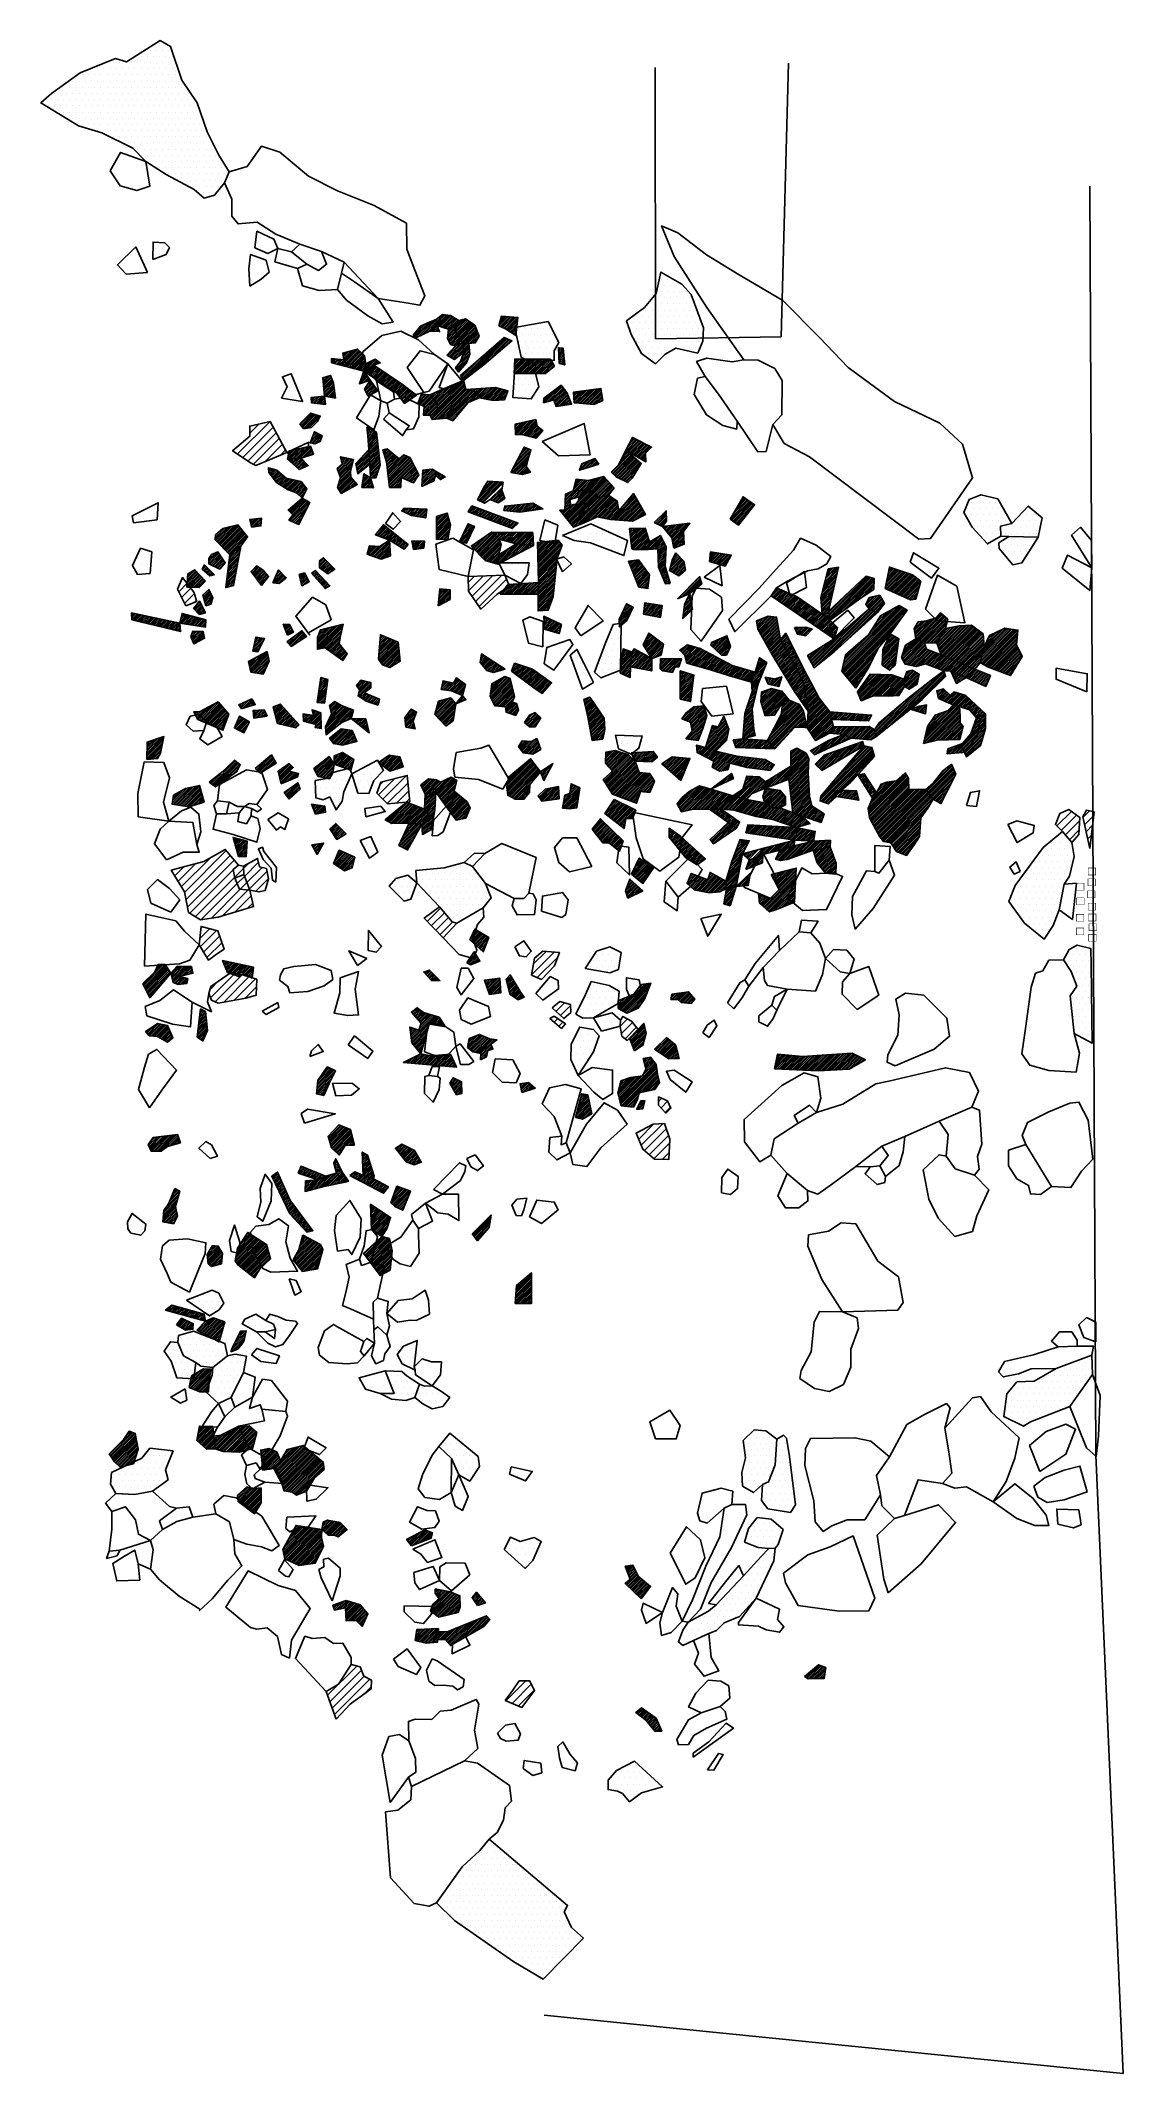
# Model space of a CAD drawing. Header units: metres. Extents: x 1.28 to 3.47, y -21 to -16.89.
import ezdxf

# ---------------------------------------------------------------- set-up
doc = ezdxf.new("R2010")
doc.units = ezdxf.units.M
doc.header["$LTSCALE"] = 25
doc.header["$MEASUREMENT"] = 0
doc.linetypes.add('STRICHPUNKTX2', pattern=[2, 1, -0.5, 0, -0.5])
doc.layers.get('0').update_dxf_attribs({"linetype": 'CONTINUOUS'})
for name, color, linetype in [('FEUER', 1, 'CONTINUOUS'), ('GRABUNGSGRENZE', 3, 'STRICHPUNKTX2'), ('KNOCHEN', 2, 'CONTINUOUS'), ('KNOCHENSCHRAFF', 2, 'CONTINUOUS'), ('STEINE', 4, 'CONTINUOUS'), ('STEINESCHRAFF', 4, 'CONTINUOUS')]:
    doc.layers.add(name, color=color, linetype=linetype)

# ---------------------------------------------------------------- blocks, each defined once
blk = doc.blocks.new('*X1')
at = {"color": 0}
for p, q in [((175.14, -1918.6), (175.35, -1918.39)), ((175.26, -1918.84), (176.31, -1917.78)), ((175.37, -1919.08), (176.42, -1918.03)), ((175.49, -1919.32), (176.53, -1918.28)), ((175.6, -1919.55), (176.63, -1918.52)), ((175.72, -1919.79), (176.74, -1918.77)), ((175.83, -1920.03), (176.85, -1919.01)), ((175.95, -1920.27), (176.96, -1919.26)), ((176.06, -1920.51), (177.07, -1919.51)), ((176.18, -1920.75), (177.17, -1919.75)), ((176.29, -1920.98), (177.28, -1920)), ((176.41, -1921.22), (177.39, -1920.24)), ((176.53, -1921.46), (177.5, -1920.49)), ((176.64, -1921.7), (177.6, -1920.74)), ((176.76, -1921.94), (177.71, -1920.98)), ((176.87, -1922.18), (177.82, -1921.23)), ((176.99, -1922.41), (177.93, -1921.47)), ((177.1, -1922.65), (178.03, -1921.72)), ((177.22, -1922.89), (178.14, -1921.97)), ((177.33, -1923.13), (178.25, -1922.21)), ((177.45, -1923.37), (178.36, -1922.46)), ((177.56, -1923.6), (178.46, -1922.7)), ((177.68, -1923.84), (178.57, -1922.95)), ((177.79, -1924.08), (178.68, -1923.2)), ((177.91, -1924.32), (178.8, -1923.43)), ((178.02, -1924.56), (178.96, -1923.63)), ((178.14, -1924.8), (179.11, -1923.83)), ((178.26, -1925.03), (179.26, -1924.03)), ((178.37, -1925.27), (179.41, -1924.23)), ((178.49, -1925.51), (179.56, -1924.43)), ((178.6, -1925.75), (179.72, -1924.63)), ((178.72, -1925.99), (179.87, -1924.84)), ((178.85, -1926.21), (180.02, -1925.04)), ((179.02, -1926.4), (180.17, -1925.24)), ((179.18, -1926.58), (180.32, -1925.44)), ((179.35, -1926.77), (180.48, -1925.64)), ((179.52, -1926.95), (180.63, -1925.84)), ((179.69, -1927.14), (180.78, -1926.04)), ((179.86, -1927.32), (180.93, -1926.25)), ((180.02, -1927.51), (181.08, -1926.45)), ((180.19, -1927.69), (181.24, -1926.65)), ((180.36, -1927.88), (181.39, -1926.85)), ((180.53, -1928.07), (181.54, -1927.05)), ((180.7, -1928.25), (181.69, -1927.25)), ((180.86, -1928.44), (181.85, -1927.45)), ((181.03, -1928.62), (182, -1927.66)), ((181.2, -1928.81), (182.15, -1927.86)), ((181.37, -1928.99), (182.3, -1928.06)), ((181.54, -1929.18), (182.45, -1928.26)), ((195.09, -1924.47), (195.24, -1924.31)), ((195.1, -1924.81), (195.45, -1924.45)), ((195.11, -1925.15), (195.67, -1924.59)), ((195.12, -1925.5), (195.88, -1924.73)), ((195.13, -1925.84), (196.09, -1924.87)), ((195.14, -1926.18), (196.31, -1925.01)), ((195.15, -1926.53), (196.52, -1925.15)), ((195.16, -1926.87), (196.73, -1925.29)), ((195.17, -1927.21), (196.95, -1925.43)), ((195.18, -1927.56), (197.16, -1925.57)), ((195.19, -1927.9), (197.37, -1925.71)), ((195.2, -1928.24), (197.59, -1925.85)), ((195.21, -1928.58), (197.8, -1925.99)), ((195.22, -1928.93), (198.01, -1926.13)), ((195.23, -1929.27), (198.23, -1926.28)), ((195.39, -1929.46), (198.44, -1926.42)), ((195.61, -1929.6), (198.65, -1926.56)), ((195.82, -1929.74), (198.87, -1926.7)), ((196.03, -1929.88), (199.08, -1926.84)), ((196.25, -1930.02), (198.96, -1927.31)), ((196.46, -1930.16), (198.78, -1927.84)), ((215.7, -1930.37), (219.32, -1926.75)), ((215.85, -1930.57), (219.26, -1927.16)), ((216, -1930.77), (219.21, -1927.57)), ((216.16, -1930.97), (219.15, -1927.98)), ((167.75, -1935.54), (172.17, -1931.12)), ((167.83, -1935.11), (171.96, -1930.98)), ((167.83, -1935.81), (172.39, -1931.25)), ((167.9, -1934.68), (171.74, -1930.84)), ((167.98, -1934.25), (171.53, -1930.7)), ((167.98, -1936.02), (172.6, -1931.39)), ((168.05, -1933.82), (171.32, -1930.56)), ((168.12, -1936.23), (172.82, -1931.53)), ((168.13, -1933.39), (171.1, -1930.42)), ((168.27, -1936.44), (173.03, -1931.67)), ((168.33, -1932.84), (170.89, -1930.28)), ((168.46, -1936.6), (173.25, -1931.81)), ((168.65, -1936.76), (173.46, -1931.95)), ((168.85, -1936.91), (173.68, -1932.09)), ((169.02, -1931.8), (170.67, -1930.14)), ((169.05, -1937.07), (173.89, -1932.23)), ((169.25, -1937.22), (174.07, -1932.4)), ((169.7, -1930.76), (170.46, -1930)), ((179.49, -1935.47), (183.42, -1931.54)), ((179.64, -1935.67), (183.65, -1931.66)), ((179.8, -1935.87), (183.88, -1931.78)), ((179.87, -1934.74), (183.18, -1931.42)), ((179.95, -1936.06), (184.11, -1931.9)), ((180.11, -1936.26), (184.35, -1932.02)), ((180.26, -1936.46), (184.58, -1932.15)), ((180.32, -1933.93), (182.95, -1931.3)), ((180.42, -1936.66), (184.81, -1932.27)), ((180.58, -1936.86), (184.99, -1932.45)), ((180.65, -1933.25), (182.72, -1931.18)), ((180.78, -1932.76), (182.49, -1931.06)), ((180.91, -1932.28), (182.25, -1930.93)), ((181.05, -1931.79), (182.02, -1930.81)), ((181.18, -1931.3), (181.79, -1930.69)), ((181.32, -1930.81), (181.56, -1930.57)), ((181.7, -1929.36), (182.61, -1928.46)), ((181.87, -1929.55), (182.76, -1928.66)), ((182.04, -1929.74), (182.91, -1928.86)), ((182.27, -1929.85), (183.06, -1929.07)), ((182.74, -1929.74), (183.21, -1929.27)), ((183.21, -1929.63), (183.37, -1929.47)), ((193.79, -1934.24), (197.06, -1930.97)), ((193.94, -1934.45), (197.59, -1930.8)), ((194.09, -1934.65), (197.87, -1930.88)), ((194.24, -1934.86), (198.15, -1930.95)), ((194.39, -1935.06), (198.42, -1931.03)), ((194.54, -1935.27), (198.7, -1931.1)), ((194.69, -1935.47), (198.89, -1931.27)), ((194.84, -1935.67), (198.95, -1931.56)), ((194.99, -1935.88), (199.02, -1931.85)), ((195.14, -1936.08), (199.09, -1932.13)), ((195.29, -1936.29), (199.15, -1932.42)), ((196.67, -1930.3), (198.61, -1928.37)), ((196.89, -1930.45), (198.43, -1928.9)), ((197.1, -1930.59), (198.01, -1929.67)), ((197.31, -1930.73), (197.37, -1930.66)), ((215.55, -1930.17), (216.17, -1929.55)), ((216.31, -1931.18), (219.09, -1928.39)), ((216.46, -1931.38), (219.03, -1928.8)), ((216.61, -1931.58), (216.79, -1931.4)), ((162.08, -1934.49), (163.96, -1932.62)), ((162.12, -1934.81), (164.28, -1932.65)), ((162.15, -1935.13), (164.43, -1932.85)), ((162.19, -1935.45), (164.55, -1933.08)), ((162.22, -1935.77), (164.68, -1933.3)), ((162.25, -1936.08), (164.81, -1933.53)), ((162.37, -1933.85), (163.63, -1932.59)), ((162.38, -1936.31), (164.94, -1933.76)), ((162.58, -1936.47), (165.07, -1933.98)), ((162.78, -1936.62), (165.17, -1934.23)), ((162.96, -1932.9), (163.31, -1932.56)), ((162.98, -1936.78), (165.13, -1934.62)), ((163.46, -1936.65), (165.09, -1935.01)), ((163.95, -1936.51), (165.06, -1935.41)), ((164.44, -1936.37), (165.02, -1935.8)), ((164.94, -1936.23), (164.98, -1936.19)), ((169.45, -1937.38), (174.15, -1932.67)), ((169.65, -1937.53), (174.23, -1932.95)), ((169.84, -1937.69), (174.31, -1933.23)), ((170.04, -1937.84), (174.38, -1933.5)), ((170.24, -1938), (174.46, -1933.78)), ((170.44, -1938.15), (174.54, -1934.05)), ((170.64, -1938.31), (174.62, -1934.33)), ((170.83, -1938.46), (174.7, -1934.6)), ((171.03, -1938.62), (174.77, -1934.88)), ((173.33, -1936.68), (174.85, -1935.16)), ((180.73, -1937.05), (185.1, -1932.68)), ((180.89, -1937.25), (185.22, -1932.92)), ((181.04, -1937.45), (185.34, -1933.15)), ((181.2, -1937.65), (185.42, -1933.43)), ((181.43, -1937.77), (185.28, -1933.92)), ((181.85, -1937.7), (185.15, -1934.4)), ((182.28, -1937.63), (185.02, -1934.89)), ((182.7, -1937.56), (184.89, -1935.37)), ((183.13, -1937.49), (184.75, -1935.86)), ((183.55, -1937.41), (184.62, -1936.34)), ((195.44, -1936.49), (199.22, -1932.71)), ((195.59, -1936.69), (199.28, -1933)), ((195.73, -1936.9), (199.35, -1933.28)), ((195.88, -1937.1), (199.42, -1933.57)), ((196.03, -1937.31), (199.38, -1933.96)), ((196.18, -1937.51), (199.34, -1934.35)), ((196.33, -1937.72), (199.3, -1934.75)), ((196.48, -1937.92), (199.26, -1935.14)), ((196.63, -1938.12), (199.22, -1935.53)), ((196.78, -1938.33), (199.18, -1935.93)), ((196.93, -1938.53), (199.14, -1936.32)), ((171.23, -1938.78), (172.72, -1937.29)), ((171.43, -1938.93), (172.14, -1938.22)), ((183.98, -1937.34), (184.49, -1936.83)), ((197.49, -1938.32), (199.1, -1936.72)), ((198.24, -1937.93), (199.06, -1937.11)), ((198.98, -1937.54), (199.02, -1937.5)), ((224.28, -1943.71), (227.55, -1940.44)), ((224.31, -1943.33), (227.55, -1940.09)), ((224.34, -1942.94), (227.55, -1939.74)), ((224.37, -1942.55), (227.55, -1939.38)), ((224.41, -1942.17), (227.55, -1939.03)), ((224.44, -1941.78), (227.55, -1938.68)), ((224.47, -1941.4), (227.55, -1938.32)), ((224.5, -1941.01), (226.92, -1938.59)), ((224.54, -1940.63), (224.58, -1940.58)), ((154.08, -1945.67), (155.12, -1944.64)), ((154.36, -1945.75), (155.4, -1944.71)), ((224.24, -1944.1), (227.55, -1940.8)), ((224.46, -1944.24), (227.55, -1941.15)), ((224.81, -1944.24), (227.55, -1941.5)), ((225.16, -1944.24), (227.55, -1941.86)), ((225.52, -1944.24), (227.55, -1942.21)), ((225.87, -1944.24), (227.55, -1942.56)), ((226.22, -1944.24), (227.55, -1942.91)), ((226.58, -1944.24), (227.55, -1943.27)), ((226.93, -1944.24), (227.55, -1943.62)), ((227.29, -1944.24), (227.55, -1943.97)), ((153.8, -1945.6), (154.25, -1945.15)), ((154.63, -1945.83), (155.67, -1944.79)), ((154.91, -1945.9), (155.95, -1944.86)), ((155.19, -1945.98), (156.23, -1944.94)), ((155.46, -1946.06), (156.5, -1945.02)), ((155.74, -1946.14), (156.78, -1945.09)), ((156.01, -1946.21), (157.06, -1945.17)), ((156.07, -1948.63), (157.32, -1947.39)), ((156.15, -1948.2), (157.08, -1947.27)), ((156.29, -1946.29), (157.34, -1945.25)), ((156.3, -1948.76), (157.55, -1947.5)), ((156.52, -1948.89), (157.79, -1947.62)), ((156.57, -1946.37), (157.61, -1945.32)), ((156.75, -1949.02), (158.03, -1947.73)), ((156.84, -1946.45), (157.89, -1945.4)), ((156.97, -1949.15), (158.27, -1947.84)), ((157.12, -1946.52), (158.17, -1945.47)), ((157.19, -1949.28), (158.51, -1947.96)), ((157.4, -1946.6), (158.45, -1945.55)), ((157.42, -1949.41), (158.75, -1948.07)), ((157.64, -1949.54), (158.99, -1948.19)), ((157.67, -1946.68), (158.72, -1945.63)), ((157.95, -1946.75), (159, -1945.7)), ((157.96, -1949.57), (159.23, -1948.3)), ((158.23, -1946.83), (159.28, -1945.78)), ((158.35, -1949.53), (159.25, -1948.63)), ((158.5, -1946.91), (159.56, -1945.85)), ((158.78, -1946.99), (159.83, -1945.93)), ((159.05, -1947.06), (160.11, -1946.01)), ((159.33, -1947.14), (160.39, -1946.08)), ((159.61, -1947.22), (160.66, -1946.16)), ((159.88, -1947.29), (160.94, -1946.24)), ((160, -1949.65), (161.94, -1947.71)), ((160.16, -1947.37), (161.22, -1946.31)), ((160.23, -1949.78), (162.55, -1947.46)), ((160.44, -1947.45), (161.47, -1946.42)), ((160.46, -1949.9), (163.16, -1947.2)), ((160.7, -1950.02), (163.5, -1947.21)), ((160.71, -1947.53), (161.52, -1946.72)), ((160.93, -1950.14), (163.76, -1947.3)), ((160.99, -1947.6), (161.57, -1947.02)), ((161.16, -1950.26), (164.03, -1947.4)), ((161.26, -1947.68), (161.63, -1947.32)), ((161.39, -1950.38), (164.29, -1947.49)), ((161.54, -1947.76), (161.68, -1947.62)), ((161.63, -1950.5), (164.55, -1947.58)), ((161.86, -1950.62), (164.81, -1947.67)), ((162.09, -1950.75), (165.08, -1947.76)), ((162.32, -1950.87), (165.34, -1947.85)), ((162.55, -1950.99), (165.6, -1947.94)), ((162.79, -1951.11), (165.53, -1948.37)), ((163.02, -1951.23), (165.38, -1948.87)), ((158.75, -1949.49), (159.24, -1949)), ((159.14, -1949.45), (159.22, -1949.37)), ((163.25, -1951.35), (165.24, -1949.37)), ((163.48, -1951.47), (165.09, -1949.86)), ((163.72, -1951.59), (164.95, -1950.36)), ((163.95, -1951.72), (164.8, -1950.86)), ((164.18, -1951.84), (164.66, -1951.36)), ((164.41, -1951.96), (164.51, -1951.86)), ((166.98, -1953.99), (169.62, -1951.35)), ((167.02, -1953.59), (169.73, -1950.89)), ((167.21, -1953.05), (169.84, -1950.42)), ((167.57, -1952.34), (169.95, -1949.96)), ((167.58, -1953.74), (169.51, -1951.81)), ((167.92, -1951.63), (169.75, -1949.8)), ((168.27, -1950.93), (169.38, -1949.82)), ((168.62, -1950.22), (169.01, -1949.83)), ((168.17, -1953.5), (168.44, -1953.24)), ((158.48, -1961.07), (162.08, -1957.48)), ((158.57, -1960.63), (161.73, -1957.47)), ((158.65, -1961.26), (162.42, -1957.49)), ((158.66, -1960.19), (161.39, -1957.46)), ((158.75, -1959.75), (160.63, -1957.86)), ((158.83, -1959.3), (159.75, -1958.39)), ((158.89, -1961.37), (162.76, -1957.5)), ((159.14, -1961.47), (162.84, -1957.77)), ((159.39, -1961.58), (162.75, -1958.22)), ((159.64, -1961.68), (162.66, -1958.66)), ((159.88, -1961.79), (162.57, -1959.1)), ((160.13, -1961.9), (162.49, -1959.54)), ((160.38, -1962), (162.47, -1959.92)), ((160.64, -1962.1), (162.44, -1960.29)), ((160.99, -1962.1), (162.42, -1960.67)), ((161.34, -1962.1), (162.4, -1961.04)), ((161.7, -1962.1), (162.38, -1961.42)), ((162.05, -1962.1), (162.36, -1961.79)), ((142.39, -1974.69), (146.86, -1970.22)), ((142.53, -1974.9), (147.11, -1970.32)), ((142.68, -1975.11), (147.37, -1970.41)), ((142.82, -1975.32), (147.56, -1970.57)), ((142.96, -1975.53), (147.62, -1970.87)), ((143.11, -1975.74), (147.68, -1971.17)), ((143.25, -1975.95), (147.74, -1971.46)), ((143.39, -1976.16), (147.79, -1971.76)), ((143.57, -1976.34), (147.85, -1972.05)), ((143.75, -1976.51), (147.91, -1972.35)), ((143.93, -1976.69), (147.97, -1972.65)), ((144.11, -1976.86), (148.02, -1972.94)), ((144.29, -1977.03), (148.08, -1973.24)), ((145.68, -1971.05), (146.6, -1970.12)), ((146.27, -1970.1), (146.34, -1970.03)), ((175.54, -1977.6), (179.83, -1973.31)), ((175.67, -1977.83), (180.3, -1973.19)), ((175.79, -1978.06), (180.78, -1973.07)), ((175.91, -1978.29), (181.25, -1972.95)), ((176.03, -1978.52), (181.55, -1973)), ((176.16, -1978.75), (181.75, -1973.16)), ((176.28, -1978.98), (181.94, -1973.32)), ((176.4, -1979.21), (182.13, -1973.48)), ((177.07, -1975.72), (179.35, -1973.43)), ((144.47, -1977.2), (148.14, -1973.54)), ((144.83, -1977.19), (148.05, -1973.98)), ((145.31, -1977.07), (147.88, -1974.5)), ((145.78, -1976.96), (147.71, -1975.03)), ((146.25, -1976.84), (147.53, -1975.55)), ((146.72, -1976.72), (147.36, -1976.08)), ((176.53, -1979.44), (182.33, -1973.64)), ((176.65, -1979.67), (182.52, -1973.8)), ((176.77, -1979.9), (182.72, -1973.96)), ((176.9, -1980.13), (182.91, -1974.12)), ((177.02, -1980.36), (183.1, -1974.28)), ((177.14, -1980.59), (183.3, -1974.44)), ((177.23, -1980.86), (183.49, -1974.6)), ((177.31, -1981.13), (183.69, -1974.76)), ((177.4, -1981.4), (183.88, -1974.92)), ((177.48, -1981.67), (184.07, -1975.08)), ((177.55, -1974.88), (178.88, -1973.55)), ((177.57, -1981.94), (184.27, -1975.24)), ((177.75, -1982.11), (184.46, -1975.4)), ((178.03, -1974.05), (178.41, -1973.67)), ((178.05, -1982.16), (184.66, -1975.56)), ((178.36, -1982.21), (184.85, -1975.72)), ((178.66, -1982.26), (185.04, -1975.88)), ((178.97, -1982.3), (185.24, -1976.04)), ((179.27, -1982.36), (185.43, -1976.19)), ((179.47, -1982.51), (185.54, -1976.44)), ((179.68, -1982.65), (185.57, -1976.76)), ((179.89, -1982.8), (185.6, -1977.08)), ((180.1, -1982.94), (185.64, -1977.4)), ((168.24, -1983.13), (170.09, -1981.29)), ((168.27, -1983.46), (170.38, -1981.35)), ((168.29, -1983.79), (170.67, -1981.41)), ((168.32, -1984.12), (170.97, -1981.47)), ((168.45, -1984.33), (171.26, -1981.53)), ((168.66, -1984.48), (171.56, -1981.58)), ((168.86, -1984.63), (171.94, -1981.56)), ((169.06, -1984.78), (172.32, -1981.53)), ((169.27, -1984.94), (172.7, -1981.5)), ((169.47, -1985.09), (172.97, -1981.59)), ((180.65, -1982.74), (183.42, -1979.97)), ((181.24, -1982.51), (182.93, -1980.82)), ((181.83, -1982.27), (182.43, -1981.67)), ((185.45, -1977.94), (185.67, -1977.72)), ((169.67, -1985.24), (172.97, -1981.94)), ((169.88, -1985.39), (172.97, -1982.29)), ((170.08, -1985.54), (172.97, -1982.65)), ((170.28, -1985.69), (172.97, -1983)), ((170.49, -1985.84), (172.97, -1983.35)), ((170.69, -1985.99), (172.97, -1983.71)), ((170.89, -1986.14), (172.97, -1984.06)), ((171.1, -1986.29), (172.97, -1984.41)), ((171.3, -1986.44), (172.56, -1985.18)), ((171.5, -1986.59), (172.02, -1986.07)), ((177.41, -1994.12), (182.16, -1989.37)), ((177.47, -1994.41), (182.47, -1989.41)), ((177.52, -1993.65), (181.85, -1989.32)), ((177.54, -1994.7), (182.77, -1989.46)), ((177.6, -1994.98), (183.08, -1989.51)), ((177.67, -1995.27), (183.38, -1989.56)), ((177.73, -1995.56), (183.69, -1989.6)), ((177.84, -1995.8), (183.99, -1989.65)), ((177.93, -1992.88), (181.55, -1989.27)), ((178.08, -1995.92), (184.3, -1989.7)), ((178.32, -1996.03), (184.61, -1989.75)), ((178.35, -1992.12), (181.24, -1989.22)), ((178.56, -1996.15), (184.91, -1989.8)), ((178.77, -1991.35), (180.94, -1989.17)), ((178.8, -1996.26), (185.22, -1989.84)), ((179.18, -1990.58), (180.63, -1989.13)), ((179.6, -1989.81), (180.32, -1989.08)), ((185.22, -1989.84), (186.99, -1988.07)), ((185.3, -1989.41), (186.69, -1988.02)), ((185.38, -1988.98), (186.4, -1987.96)), ((185.4, -1990.01), (187.28, -1988.13)), ((185.45, -1988.55), (185.69, -1988.31)), ((185.59, -1990.18), (187.57, -1988.19)), ((185.77, -1990.35), (187.87, -1988.25)), ((185.96, -1990.52), (188.16, -1988.31)), ((186.14, -1990.69), (188.45, -1988.37)), ((186.33, -1990.86), (188.75, -1988.43)), ((186.52, -1991.02), (188.98, -1988.55)), ((186.87, -1991.02), (189.16, -1988.73)), ((187.23, -1991.02), (189.34, -1988.9)), ((187.58, -1991.02), (189.52, -1989.08)), ((187.89, -1991.06), (189.69, -1989.26)), ((188.14, -1991.16), (189.87, -1989.43)), ((188.39, -1991.26), (190.05, -1989.61)), ((189.28, -1990.73), (190.22, -1989.79)), ((179.04, -1996.38), (185.21, -1990.2)), ((179.28, -1996.49), (185.2, -1990.57)), ((179.51, -1996.61), (185.19, -1990.93)), ((179.75, -1996.72), (185.18, -1991.3)), ((179.99, -1996.84), (185.21, -1991.62)), ((180.23, -1996.95), (185.27, -1991.91)), ((180.47, -1997.07), (185.34, -1992.2)), ((180.76, -1997.13), (185.4, -1992.48)), ((181.17, -1997.07), (185.47, -1992.77)), ((181.58, -1997.01), (185.54, -1993.06)), ((182, -1996.95), (185.48, -1993.47)), ((202.46, -1992.05), (202.98, -1991.52)), ((202.61, -1992.25), (203.73, -1991.13)), ((202.76, -1992.45), (204.48, -1990.73)), ((202.91, -1992.65), (205.23, -1990.33)), ((203.07, -1992.85), (205.98, -1989.94)), ((203.22, -1993.05), (206.25, -1990.03)), ((203.59, -1993.03), (206.5, -1990.13)), ((204.16, -1992.82), (206.76, -1990.23)), ((204.73, -1992.6), (207.01, -1990.32)), ((205.31, -1992.38), (207.27, -1990.42)), ((205.88, -1992.16), (207.52, -1990.52)), ((206.45, -1991.95), (207.49, -1990.9)), ((207.02, -1991.73), (207.38, -1991.37)), ((182.41, -1996.89), (185.14, -1994.16)), ((182.82, -1996.84), (184.8, -1994.86)), ((183.23, -1996.78), (184.46, -1995.55)), ((183.64, -1996.72), (184.11, -1996.25)), ((246.53, -1997.47), (246.75, -1997.26)), ((246.63, -1997.73), (247.17, -1997.19)), ((246.73, -1997.98), (247.6, -1997.11)), ((246.82, -1998.24), (248.01, -1997.06)), ((246.92, -1998.5), (248.12, -1997.3)), ((247.01, -1998.76), (248.24, -1997.54)), ((247.11, -1999.01), (248.35, -1997.77)), ((247.21, -1999.27), (248.46, -1998.01)), ((208.1, -2001.97), (208.18, -2001.89)), ((208.1, -2002.32), (208.47, -2001.94)), ((208.1, -2002.67), (208.77, -2002)), ((208.23, -2002.9), (209.07, -2002.05)), ((208.37, -2003.11), (209.37, -2002.11)), ((208.5, -2003.33), (209.67, -2002.16)), ((208.64, -2003.54), (209.96, -2002.22)), ((246.6, -2000.94), (248.81, -1998.73)), ((246.78, -2001.11), (248.92, -1998.97)), ((246.96, -2001.28), (249.04, -1999.21)), ((247.14, -2001.46), (249.2, -1999.4)), ((247.3, -1999.53), (248.58, -1998.25)), ((247.32, -2001.63), (249.4, -1999.56)), ((247.4, -1999.79), (248.69, -1998.49)), ((247.5, -2001.8), (249.59, -1999.72)), ((247.69, -2001.97), (249.78, -1999.88)), ((247.87, -2002.15), (249.97, -2000.04)), ((248.05, -2002.32), (250.17, -2000.2)), ((248.23, -2002.49), (250.36, -2000.36)), ((248.41, -2002.66), (250.55, -2000.52)), ((248.59, -2002.84), (250.74, -2000.68)), ((248.77, -2003.01), (250.94, -2000.85)), ((248.95, -2003.18), (251.13, -2001.01)), ((249.14, -2003.35), (251.32, -2001.17)), ((249.32, -2003.53), (251.51, -2001.33)), ((187.5, -2005.23), (187.64, -2005.1)), ((187.59, -2005.5), (188.18, -2004.91)), ((187.67, -2005.77), (188.72, -2004.72)), ((187.76, -2006.04), (189.27, -2004.53)), ((188.09, -2006.07), (189.81, -2004.35)), ((188.52, -2005.99), (190.24, -2004.27)), ((188.96, -2005.9), (190.51, -2004.35)), ((189.39, -2005.82), (190.78, -2004.43)), ((189.82, -2005.74), (191.05, -2004.51)), ((189.99, -2005.93), (191.33, -2004.59)), ((190.01, -2006.26), (191.6, -2004.68)), ((190.03, -2006.59), (191.87, -2004.76)), ((190.05, -2006.93), (192.14, -2004.84)), ((190.07, -2007.26), (192.41, -2004.92)), ((190.09, -2007.6), (192.68, -2005)), ((190.11, -2007.93), (192.95, -2005.09)), ((190.13, -2008.26), (193.13, -2005.26)), ((190.45, -2008.3), (193.3, -2005.45)), ((190.82, -2008.28), (193.46, -2005.64)), ((191.2, -2008.26), (193.62, -2005.83)), ((191.57, -2008.24), (193.79, -2006.02)), ((191.94, -2008.22), (193.95, -2006.21)), ((207.21, -2006.39), (211.15, -2002.45)), ((207.32, -2005.92), (210.86, -2002.39)), ((207.42, -2006.53), (211.4, -2002.55)), ((207.49, -2005.4), (210.56, -2002.33)), ((207.63, -2006.68), (211.65, -2002.65)), ((207.84, -2006.82), (211.9, -2002.76)), ((208.05, -2006.97), (212.15, -2002.86)), ((208.25, -2007.11), (212.4, -2002.96)), ((208.46, -2007.26), (212.65, -2003.06)), ((208.67, -2007.4), (212.91, -2003.17)), ((208.78, -2003.76), (210.26, -2002.27)), ((208.9, -2007.53), (213.1, -2003.33)), ((209.36, -2007.42), (213.11, -2003.67)), ((209.82, -2007.31), (213.12, -2004.02)), ((210.29, -2007.2), (213.12, -2004.36)), ((210.75, -2007.09), (213.13, -2004.71)), ((211.22, -2006.98), (213.14, -2005.05)), ((211.68, -2006.87), (213.15, -2005.4)), ((212.14, -2006.76), (213, -2005.9)), ((215.59, -2003.67), (216.56, -2002.7)), ((215.73, -2003.88), (216.72, -2002.89)), ((215.87, -2004.09), (216.88, -2003.08)), ((216.01, -2004.31), (217.05, -2003.27)), ((216.15, -2004.52), (217.21, -2003.46)), ((216.29, -2004.73), (217.37, -2003.65)), ((216.43, -2004.95), (217.54, -2003.84)), ((216.57, -2005.16), (217.7, -2004.03)), ((216.97, -2005.11), (217.86, -2004.22)), ((217.51, -2004.93), (218.03, -2004.41)), ((218.05, -2004.74), (218.19, -2004.6)), ((249.5, -2003.7), (250.69, -2002.51)), ((192.22, -2008.3), (194.11, -2006.4)), ((192.39, -2008.48), (194.28, -2006.59)), ((192.57, -2008.65), (194.44, -2006.78)), ((192.75, -2008.83), (194.38, -2007.2)), ((192.92, -2009.01), (194.08, -2007.85)), ((193.1, -2009.18), (193.78, -2008.5)), ((193.28, -2009.36), (193.48, -2009.16)), ((212.61, -2006.65), (212.8, -2006.45)), ((282.74, -2019.6), (283.79, -2018.55)), ((282.96, -2019.73), (285.49, -2017.2)), ((283.18, -2019.86), (285.75, -2017.3)), ((283.41, -2019.99), (286, -2017.4)), ((283.77, -2019.98), (286.26, -2017.49)), ((284.13, -2019.97), (286.52, -2017.59)), ((284.49, -2019.97), (286.77, -2017.69)), ((284.85, -2019.96), (286.88, -2017.94)), ((285.21, -2019.96), (286.82, -2018.35)), ((285.57, -2019.95), (286.77, -2018.76)), ((285.93, -2019.94), (286.71, -2019.17)), ((286.29, -2019.94), (286.65, -2019.58)), ((248.63, -2026.84), (249.05, -2026.42)), ((248.83, -2026.99), (249.85, -2025.98)), ((249.03, -2027.15), (250.06, -2026.12)), ((249.22, -2027.31), (250.27, -2026.26)), ((249.42, -2027.46), (250.47, -2026.41)), ((249.62, -2027.62), (250.68, -2026.55)), ((249.81, -2027.78), (250.89, -2026.7)), ((250.01, -2027.93), (251.1, -2026.84)), ((250.21, -2028.09), (251.31, -2026.99)), ((250.41, -2028.25), (251.52, -2027.13)), ((250.6, -2028.41), (251.73, -2027.27)), ((250.76, -2028.6), (251.94, -2027.42)), ((250.92, -2028.79), (252.15, -2027.56)), ((251.08, -2028.98), (252.36, -2027.71)), ((251.25, -2029.17), (252.57, -2027.85)), ((251.41, -2029.37), (252.73, -2028.05)), ((251.57, -2029.56), (252.83, -2028.29)), ((251.73, -2029.75), (252.94, -2028.54)), ((251.89, -2029.94), (253.05, -2028.78)), ((252.05, -2030.13), (253.16, -2029.03)), ((252.21, -2030.33), (253.27, -2029.27)), ((252.38, -2030.52), (253.38, -2029.52)), ((252.63, -2030.62), (253.49, -2029.76)), ((253, -2030.6), (253.59, -2030.01)), ((253.36, -2030.59), (253.7, -2030.25)), ((253.73, -2030.58), (253.81, -2030.5))]:
    blk.add_line(p, q, dxfattribs=at)
blk = doc.blocks.new('*X2')
at = {"color": 0}
for p, q in [((160.01, -1971.91), (162.85, -1969.07)), ((160.07, -1971.51), (162.51, -1969.06)), ((160.14, -1971.08), (162.17, -1969.05)), ((160.2, -1972.08), (163.19, -1969.09)), ((160.22, -1970.65), (161.83, -1969.04)), ((160.29, -1970.22), (161.49, -1969.02)), ((160.37, -1969.79), (161.15, -1969.01)), ((160.38, -1972.25), (163.24, -1969.39)), ((160.44, -1969.36), (160.81, -1969)), ((163.67, -1973.56), (167.98, -1969.25)), ((163.92, -1973.66), (168.51, -1969.07)), ((164.18, -1973.75), (168.89, -1969.04)), ((164.45, -1973.84), (169.27, -1969.02)), ((164.71, -1973.93), (169.65, -1968.99)), ((164.97, -1974.02), (170.03, -1968.97)), ((165.24, -1974.11), (170.41, -1968.94)), ((165.55, -1974.15), (170.68, -1969.03)), ((165.89, -1974.17), (170.87, -1969.19)), ((166.23, -1974.18), (171.06, -1969.35)), ((160.57, -1972.42), (163.28, -1969.71)), ((160.75, -1972.59), (163.31, -1970.03)), ((160.94, -1972.76), (163.35, -1970.35)), ((161.12, -1972.93), (163.38, -1970.67)), ((161.3, -1973.1), (163.42, -1970.99)), ((161.49, -1973.27), (163.45, -1971.31)), ((161.67, -1973.44), (163.48, -1971.63)), ((161.86, -1973.61), (163.51, -1971.95)), ((162.15, -1973.67), (163.55, -1972.27)), ((162.52, -1973.65), (163.58, -1972.59)), ((162.9, -1973.63), (163.61, -1972.91)), ((163.27, -1973.6), (163.64, -1973.24)), ((163.48, -1971.63), (163.77, -1971.34)), ((163.51, -1971.95), (164.47, -1970.99)), ((163.55, -1972.27), (165.18, -1970.64)), ((163.58, -1972.59), (165.88, -1970.29)), ((163.61, -1972.91), (166.58, -1969.95)), ((163.64, -1973.24), (167.28, -1969.6)), ((166.57, -1974.2), (171.25, -1969.51)), ((166.91, -1974.21), (171.45, -1969.67)), ((167.25, -1974.23), (171.64, -1969.83)), ((167.58, -1974.24), (171.83, -1969.99)), ((167.92, -1974.26), (172.02, -1970.16)), ((168.26, -1974.27), (172.09, -1970.44)), ((168.6, -1974.29), (171.95, -1970.93)), ((169.09, -1974.15), (171.82, -1971.42)), ((169.59, -1974.01), (171.68, -1971.92)), ((170.09, -1973.86), (171.54, -1972.41)), ((170.59, -1973.71), (171.4, -1972.9)), ((171.09, -1973.56), (171.26, -1973.39)), ((163.65, -1973.58), (163.67, -1973.56)), ((172.92, -1973.86), (172.96, -1973.82)), ((172.95, -1974.18), (173.39, -1973.74)), ((172.98, -1974.5), (173.83, -1973.66)), ((173.01, -1974.82), (174.26, -1973.57)), ((173.05, -1975.14), (174.63, -1973.56)), ((173.08, -1975.47), (174.88, -1973.66)), ((173.11, -1975.79), (175.13, -1973.77)), ((173.14, -1976.11), (175.38, -1973.87)), ((173.18, -1976.43), (175.63, -1973.97)), ((173.21, -1976.75), (175.88, -1974.08)), ((173.24, -1977.07), (176.13, -1974.18)), ((173.28, -1977.39), (176.23, -1974.43)), ((173.31, -1977.71), (176.34, -1974.68)), ((173.54, -1977.83), (176.44, -1974.93)), ((173.96, -1977.77), (176.54, -1975.18)), ((174.37, -1977.71), (176.65, -1975.43)), ((174.78, -1977.66), (176.75, -1975.68)), ((175.19, -1977.6), (176.86, -1975.93)), ((204.12, -2011.95), (206.09, -2009.98)), ((204.13, -2012.3), (206.46, -2009.97)), ((204.19, -2011.53), (205.73, -2009.99)), ((204.26, -2011.11), (205.36, -2010.01)), ((204.32, -2010.69), (204.99, -2010.02)), ((204.39, -2010.27), (204.63, -2010.03)), ((204.41, -2012.37), (206.83, -2009.95)), ((204.7, -2012.43), (207.19, -2009.94)), ((204.99, -2012.5), (207.56, -2009.93)), ((205.28, -2012.57), (207.93, -2009.91)), ((205.56, -2012.63), (208.29, -2009.9)), ((205.85, -2012.7), (208.66, -2009.89)), ((206.14, -2012.77), (208.77, -2010.14)), ((209.3, -2012.08), (211.09, -2010.29)), ((209.65, -2012.08), (211.69, -2010.04)), ((210.01, -2012.08), (212.28, -2009.8)), ((210.24, -2012.19), (212.88, -2009.55)), ((210.4, -2012.39), (213.48, -2009.31)), ((210.56, -2012.58), (214.08, -2009.07)), ((210.72, -2012.77), (214.68, -2008.82)), ((210.89, -2012.97), (215.27, -2008.58)), ((211.05, -2013.16), (215.87, -2008.33)), ((211.37, -2013.18), (216.47, -2008.09)), ((212.2, -2012.72), (217.07, -2007.84)), ((213.02, -2012.25), (217.67, -2007.6)), ((213.84, -2011.78), (218.26, -2007.35)), ((214.66, -2011.32), (218.57, -2007.4)), ((215.48, -2010.85), (218.73, -2007.59)), ((216.3, -2010.38), (218.9, -2007.78)), ((217.12, -2009.91), (219.06, -2007.97)), ((206.47, -2012.78), (208.22, -2011.04)), ((206.85, -2012.76), (208.3, -2011.3)), ((207.23, -2012.73), (208.39, -2011.57)), ((207.61, -2012.7), (208.48, -2011.83)), ((207.99, -2012.68), (208.56, -2012.11)), ((208.22, -2011.04), (208.68, -2010.57)), ((208.3, -2011.3), (209.12, -2010.49)), ((208.37, -2012.65), (208.56, -2012.46)), ((208.39, -2011.57), (209.48, -2010.48)), ((208.48, -2011.83), (209.85, -2010.47)), ((208.59, -2012.08), (210.21, -2010.46)), ((208.68, -2010.57), (208.77, -2010.49)), ((208.94, -2012.08), (210.57, -2010.45))]:
    blk.add_line(p, q, dxfattribs=at)
blk = doc.blocks.new('*X3')
at = {"color": 0}
for p, q in [((215.1, -1870.86), (216.86, -1869.11)), ((215.29, -1871.03), (217.08, -1869.24)), ((215.39, -1870.22), (216.64, -1868.97)), ((215.48, -1871.2), (217.3, -1869.37)), ((215.66, -1871.36), (217.52, -1869.5)), ((215.7, -1869.56), (216.42, -1868.84)), ((215.85, -1871.53), (217.74, -1869.64)), ((216.01, -1868.9), (216.19, -1868.71)), ((216.04, -1871.69), (217.96, -1869.77)), ((216.23, -1871.86), (218.18, -1869.9)), ((216.41, -1872.03), (218.41, -1870.03)), ((216.6, -1872.19), (218.63, -1870.17)), ((216.79, -1872.36), (218.85, -1870.3)), ((216.98, -1872.52), (218.78, -1870.72)), ((214.63, -1875.58), (216.34, -1873.86)), ((214.75, -1875.11), (216.21, -1873.65)), ((214.85, -1875.71), (216.48, -1874.08)), ((215.08, -1875.84), (216.62, -1874.3)), ((215.43, -1874.07), (216.07, -1873.43)), ((215.46, -1875.81), (216.75, -1874.52)), ((216.05, -1875.58), (216.89, -1874.74)), ((216.63, -1875.35), (217.02, -1874.95)), ((217.16, -1872.69), (218.56, -1871.3)), ((217.35, -1872.86), (218.33, -1871.87)), ((217.54, -1873.02), (218.11, -1872.45)), ((217.73, -1873.19), (217.89, -1873.02)), ((149.21, -1879.83), (153.24, -1875.8)), ((149.32, -1880.07), (153.6, -1875.8)), ((149.44, -1880.31), (153.74, -1876.01)), ((149.55, -1880.55), (153.88, -1876.22)), ((149.66, -1880.79), (154.03, -1876.43)), ((149.78, -1881.03), (154.17, -1876.64)), ((149.89, -1881.27), (154.31, -1876.85)), ((150.01, -1881.51), (154.46, -1877.06)), ((150.12, -1881.75), (154.6, -1877.27)), ((150.23, -1881.99), (154.74, -1877.48)), ((150.35, -1882.23), (153.54, -1879.04)), ((151.72, -1876.97), (152.89, -1875.8)), ((151.99, -1876.35), (152.53, -1875.8)), ((154.83, -1877.75), (154.97, -1877.61)), ((154.9, -1878.04), (155.22, -1877.72)), ((154.96, -1878.32), (155.47, -1877.82)), ((154.97, -1877.61), (156.41, -1876.17)), ((155.03, -1878.61), (155.72, -1877.92)), ((155.1, -1878.89), (155.97, -1878.03)), ((155.17, -1879.18), (156.22, -1878.13)), ((155.22, -1877.72), (156.75, -1876.18)), ((155.23, -1879.46), (156.47, -1878.23)), ((155.47, -1877.82), (157.09, -1876.19)), ((155.48, -1879.57), (156.75, -1878.31)), ((155.72, -1877.92), (157.43, -1876.21)), ((155.73, -1879.67), (157.03, -1878.37)), ((155.85, -1876.38), (156.07, -1876.16)), ((155.97, -1878.03), (157.78, -1876.22)), ((155.99, -1879.77), (157.32, -1878.44)), ((156.22, -1878.13), (158.12, -1876.23)), ((156.24, -1879.87), (157.6, -1878.51)), ((156.47, -1878.23), (158.46, -1876.24)), ((156.64, -1879.83), (157.89, -1878.58)), ((156.9, -1878.15), (158.8, -1876.25)), ((157.06, -1879.76), (158.17, -1878.65)), ((157.37, -1878.04), (158.95, -1876.45)), ((157.47, -1879.7), (158.11, -1879.06)), ((157.84, -1877.92), (159.02, -1876.74)), ((158.31, -1877.81), (159.09, -1877.03)), ((158.78, -1877.69), (159.15, -1877.31)), ((165.23, -1875.13), (165.3, -1875.05)), ((165.33, -1875.38), (165.6, -1875.11)), ((165.44, -1875.62), (165.89, -1875.18)), ((165.55, -1875.87), (166.18, -1875.24)), ((165.65, -1876.12), (166.47, -1875.3)), ((165.76, -1876.37), (166.76, -1875.36)), ((165.86, -1876.62), (167.05, -1875.42)), ((165.97, -1876.86), (167.35, -1875.49)), ((166.07, -1877.11), (167.64, -1875.55)), ((166.18, -1877.36), (167.93, -1875.61)), ((166.4, -1877.49), (168.22, -1875.67)), ((166.66, -1877.59), (168.51, -1875.73)), ((166.91, -1877.68), (168.8, -1875.8)), ((167.17, -1877.78), (169.1, -1875.86)), ((167.43, -1877.87), (169.39, -1875.92)), ((167.69, -1877.97), (169.68, -1875.98)), ((167.95, -1878.06), (168.71, -1877.3)), ((168.21, -1878.16), (168.71, -1877.66)), ((168.47, -1878.25), (168.71, -1878.01)), ((168.76, -1877.25), (169.97, -1876.04)), ((168.99, -1877.38), (170.26, -1876.11)), ((169.22, -1877.5), (170.55, -1876.17)), ((169.44, -1877.63), (170.84, -1876.23)), ((169.67, -1877.76), (171.14, -1876.29)), ((169.9, -1877.89), (171.41, -1876.37)), ((170.12, -1878.01), (171.37, -1876.77)), ((170.35, -1878.14), (171.32, -1877.17)), ((170.57, -1878.27), (171.28, -1877.57)), ((170.8, -1878.39), (171.23, -1877.96)), ((171.03, -1878.52), (171.19, -1878.36)), ((205.97, -1877.52), (206.33, -1877.16)), ((206.13, -1877.71), (206.89, -1876.95)), ((206.3, -1877.9), (207.1, -1877.1)), ((206.47, -1878.09), (207.27, -1877.28)), ((206.63, -1878.27), (207.45, -1877.46)), ((206.8, -1878.46), (207.62, -1877.64)), ((206.96, -1878.65), (207.79, -1877.82)), ((207.13, -1878.84), (207.97, -1878)), ((207.29, -1879.02), (208.14, -1878.17)), ((207.58, -1879.09), (208.32, -1878.35)), ((207.93, -1879.1), (208.49, -1878.53)), ((208.27, -1879.11), (208.67, -1878.71)), ((208.62, -1879.12), (208.84, -1878.89)), ((208.96, -1879.13), (209.02, -1879.07)), ((218.13, -1879.15), (218.35, -1878.93)), ((218.22, -1879.41), (218.75, -1878.88)), ((218.31, -1879.68), (219.16, -1878.82)), ((218.4, -1879.94), (219.57, -1878.77)), ((218.49, -1880.2), (219.98, -1878.71)), ((218.59, -1880.46), (220.39, -1878.66)), ((218.68, -1880.72), (220.8, -1878.6)), ((218.77, -1880.98), (221.13, -1878.62)), ((218.86, -1881.25), (221.16, -1878.95)), ((222.4, -1878.77), (223.24, -1877.93)), ((222.47, -1879.05), (223.37, -1878.15)), ((222.54, -1879.33), (223.51, -1878.37)), ((222.61, -1879.61), (223.64, -1878.59)), ((222.68, -1879.9), (223.78, -1878.81)), ((222.76, -1880.18), (223.91, -1879.02)), ((150.46, -1882.47), (151.33, -1881.6)), ((157.89, -1879.64), (158.02, -1879.51)), ((218.95, -1881.51), (221.19, -1879.27)), ((219.05, -1881.77), (221.21, -1879.6)), ((219.33, -1881.84), (221.24, -1879.93)), ((219.75, -1881.78), (221.27, -1880.25)), ((220.16, -1881.71), (221.3, -1880.58)), ((220.58, -1881.64), (221.33, -1880.9)), ((221, -1881.58), (221.36, -1881.23)), ((222.83, -1880.46), (224.05, -1879.24)), ((222.9, -1880.75), (224.18, -1879.46)), ((222.97, -1881.03), (224.31, -1879.68)), ((223.04, -1881.31), (224.45, -1879.9)), ((223.11, -1881.59), (224.58, -1880.12)), ((223.21, -1881.85), (224.72, -1880.34)), ((223.42, -1881.99), (224.85, -1880.56)), ((223.63, -1882.13), (224.99, -1880.78)), ((223.84, -1882.27), (225.12, -1880.99)), ((224.06, -1882.42), (225.26, -1881.21)), ((224.27, -1882.56), (225.39, -1881.43)), ((224.48, -1882.7), (225.53, -1881.65)), ((224.69, -1882.84), (225.67, -1881.87)), ((225.01, -1882.88), (225.8, -1882.08)), ((225.63, -1882.61), (225.94, -1882.3)), ((160.28, -1888.92), (161.93, -1887.27)), ((160.32, -1888.52), (161.9, -1886.95)), ((160.37, -1888.12), (161.86, -1886.63)), ((160.41, -1887.72), (161.83, -1886.31)), ((160.46, -1887.32), (161.79, -1885.99)), ((160.51, -1886.92), (161.76, -1885.67)), ((160.55, -1886.52), (161.72, -1885.35)), ((160.6, -1886.12), (161.51, -1885.21)), ((160.64, -1885.72), (161.28, -1885.08)), ((160.69, -1885.32), (161.06, -1884.96)), ((160.74, -1884.92), (160.83, -1884.83)), ((203.3, -1890.8), (207.94, -1886.16)), ((203.32, -1885.47), (203.39, -1885.4)), ((203.35, -1891.1), (208.21, -1886.24)), ((203.49, -1885.66), (204.53, -1884.61)), ((203.66, -1885.84), (204.73, -1884.77)), ((203.82, -1886.03), (204.93, -1884.92)), ((203.99, -1886.22), (205.14, -1885.07)), ((204.15, -1886.41), (205.34, -1885.22)), ((204.32, -1886.6), (205.54, -1885.38)), ((204.49, -1886.78), (205.75, -1885.52)), ((204.65, -1886.97), (206.02, -1885.6)), ((204.82, -1887.16), (206.3, -1885.68)), ((204.87, -1888.88), (207.67, -1886.08)), ((204.98, -1887.35), (206.57, -1885.76)), ((205.03, -1888.36), (207.39, -1886)), ((205.15, -1887.53), (206.84, -1885.84)), ((205.2, -1887.84), (207.12, -1885.92)), ((207.16, -1887.65), (208.49, -1886.31)), ((207.45, -1887.7), (208.76, -1886.39)), ((207.75, -1887.76), (208.96, -1886.55)), ((208.04, -1887.82), (209.1, -1886.76)), ((208.34, -1887.88), (209.24, -1886.98)), ((208.64, -1887.94), (209.38, -1887.19)), ((149.78, -1889.51), (150.58, -1888.71)), ((149.94, -1889.71), (151.59, -1888.06)), ((150.11, -1889.9), (152.23, -1887.78)), ((150.27, -1890.09), (152.52, -1887.84)), ((150.46, -1890.25), (152.81, -1887.9)), ((150.79, -1890.27), (153.11, -1887.96)), ((151.13, -1890.29), (153.4, -1888.02)), ((151.46, -1890.31), (153.7, -1888.08)), ((151.79, -1890.33), (153.99, -1888.14)), ((152.11, -1890.37), (154.15, -1888.33)), ((152.34, -1890.49), (154.26, -1888.57)), ((152.56, -1890.62), (154.37, -1888.82)), ((152.79, -1890.75), (154.48, -1889.06)), ((153.02, -1890.88), (154.59, -1889.3)), ((153.24, -1891), (154.7, -1889.55)), ((153.47, -1891.13), (154.81, -1889.79)), ((153.7, -1891.26), (154.92, -1890.04)), ((153.92, -1891.38), (155.03, -1890.28)), ((154.51, -1891.15), (155.14, -1890.52)), ((160.11, -1890.5), (162.07, -1888.54)), ((160.14, -1890.12), (162.03, -1888.22)), ((160.18, -1889.72), (162, -1887.9)), ((160.23, -1889.32), (161.96, -1887.58)), ((160.32, -1890.65), (162.1, -1888.86)), ((160.53, -1890.79), (162.12, -1889.2)), ((160.74, -1890.93), (161.85, -1889.82)), ((160.95, -1891.08), (161.57, -1890.45)), ((161.16, -1891.22), (161.29, -1891.08)), ((202.99, -1888.64), (203.1, -1888.52)), ((203.03, -1888.94), (203.37, -1888.61)), ((203.08, -1889.25), (203.63, -1888.7)), ((203.12, -1889.56), (203.9, -1888.79)), ((203.17, -1889.87), (204.16, -1888.87)), ((203.21, -1890.18), (204.43, -1888.96)), ((203.26, -1890.49), (204.69, -1889.05)), ((203.39, -1891.41), (206.84, -1887.96)), ((203.47, -1891.69), (206.71, -1888.45)), ((203.63, -1891.89), (206.57, -1888.94)), ((203.78, -1892.08), (206.43, -1889.43)), ((203.94, -1892.27), (206.3, -1889.92)), ((204.1, -1892.47), (206.16, -1890.41)), ((204.26, -1892.66), (206.03, -1890.9)), ((204.42, -1892.86), (205.89, -1891.39)), ((208.93, -1887.99), (209.52, -1887.4)), ((209.23, -1888.05), (209.66, -1887.62)), ((209.52, -1888.11), (209.8, -1887.83)), ((209.82, -1888.17), (209.94, -1888.04)), ((214.62, -1892.56), (217.18, -1890)), ((214.68, -1892.14), (216.77, -1890.05)), ((214.77, -1891.7), (216.19, -1890.28)), ((214.81, -1892.72), (217.42, -1890.11)), ((214.86, -1891.26), (215.61, -1890.51)), ((214.95, -1890.82), (215.03, -1890.73)), ((215, -1892.89), (217.66, -1890.23)), ((215.19, -1893.05), (217.9, -1890.34)), ((215.38, -1893.21), (218.14, -1890.45)), ((215.57, -1893.38), (218.39, -1890.56)), ((215.8, -1893.49), (218.63, -1890.67)), ((216.09, -1893.56), (218.87, -1890.78)), ((216.39, -1893.62), (219.13, -1890.87)), ((216.68, -1893.68), (219.45, -1890.91)), ((216.97, -1893.75), (219.76, -1890.96)), ((217.26, -1893.81), (220.07, -1891)), ((219.9, -1891.52), (220.38, -1891.04)), ((201.99, -1895.65), (202.34, -1895.29)), ((202.31, -1895.67), (203.06, -1894.92)), ((202.64, -1895.7), (203.78, -1894.56)), ((202.96, -1895.73), (204.5, -1894.19)), ((203.29, -1895.76), (205.21, -1893.83)), ((203.62, -1895.78), (205.51, -1893.89)), ((203.94, -1895.81), (205.8, -1893.95)), ((204.27, -1895.84), (206.1, -1894.01)), ((204.58, -1893.05), (205.75, -1891.88)), ((204.59, -1895.87), (206.39, -1894.07)), ((204.74, -1893.25), (205.62, -1892.37)), ((204.9, -1893.44), (205.48, -1892.86)), ((204.92, -1895.89), (206.68, -1894.13)), ((205.05, -1893.64), (205.35, -1893.35)), ((205.25, -1895.92), (206.98, -1894.19)), ((205.57, -1895.95), (207.29, -1894.23)), ((205.9, -1895.98), (207.67, -1894.2)), ((206.22, -1896.01), (208.06, -1894.17)), ((206.55, -1896.03), (208.44, -1894.14)), ((206.88, -1896.06), (208.82, -1894.11)), ((207.2, -1896.09), (209.21, -1894.08)), ((207.53, -1896.12), (209.59, -1894.05)), ((207.85, -1896.14), (209.97, -1894.02)), ((208.18, -1896.17), (210.36, -1893.99)), ((208.5, -1896.2), (210.74, -1893.96)), ((208.83, -1896.23), (211.12, -1893.93)), ((209.16, -1896.25), (211.28, -1894.13)), ((209.48, -1896.28), (211.39, -1894.37)), ((209.81, -1896.31), (211.51, -1894.61)), ((210.13, -1896.34), (211.62, -1894.85)), ((210.46, -1896.37), (211.73, -1895.09)), ((210.79, -1896.39), (211.84, -1895.33)), ((217.26, -1894.86), (218.66, -1893.47)), ((217.28, -1894.49), (219.47, -1892.3)), ((217.29, -1894.13), (219.36, -1892.06)), ((217.63, -1894.85), (218.55, -1893.93)), ((218.37, -1894.47), (218.44, -1894.4)), ((219.05, -1893.08), (219.59, -1892.54)), ((219.52, -1892.96), (219.7, -1892.78)), ((184.15, -1901.82), (187.3, -1898.67)), ((184.19, -1901.43), (187.7, -1897.91)), ((184.22, -1901.03), (187.97, -1897.29)), ((184.26, -1900.64), (187.73, -1897.17)), ((184.3, -1900.25), (187.5, -1897.05)), ((184.33, -1899.86), (187.27, -1896.93)), ((184.36, -1901.96), (186.9, -1899.42)), ((184.37, -1899.47), (187.03, -1896.81)), ((184.75, -1898.74), (186.8, -1896.69)), ((185.53, -1897.6), (186.57, -1896.57)), ((186.32, -1896.47), (186.33, -1896.45)), ((211.11, -1896.42), (211.96, -1895.57)), ((211.12, -1899.95), (212.18, -1898.89)), ((211.24, -1899.47), (211.94, -1898.77)), ((211.25, -1900.17), (212.42, -1899)), ((211.38, -1900.39), (212.66, -1899.12)), ((211.44, -1896.45), (212.07, -1895.81)), ((211.51, -1900.61), (212.9, -1899.23)), ((211.64, -1900.84), (213.14, -1899.35)), ((211.76, -1896.48), (212.18, -1896.05)), ((211.78, -1901.06), (213.37, -1899.46)), ((212.09, -1896.5), (212.3, -1896.29)), ((184.64, -1902.03), (186.56, -1900.11)), ((184.93, -1902.1), (186.29, -1900.74)), ((185.21, -1902.17), (186.01, -1901.37)), ((185.5, -1902.24), (185.74, -1901.99)), ((211.91, -1901.28), (213.44, -1899.75)), ((212.04, -1901.5), (213.45, -1900.1)), ((212.17, -1901.73), (213.45, -1900.44)), ((212.3, -1901.95), (213.46, -1900.79)), ((212.48, -1902.13), (213.47, -1901.13)), ((212.97, -1901.99), (213.48, -1901.48)), ((213.47, -1901.84), (213.48, -1901.83)), ((225.24, -1899.97), (225.34, -1899.87)), ((225.3, -1900.26), (225.75, -1899.81)), ((225.36, -1900.56), (226.17, -1899.75)), ((225.42, -1900.85), (226.59, -1899.68)), ((225.48, -1901.14), (226.95, -1899.67)), ((225.54, -1901.44), (227.15, -1899.83)), ((225.77, -1901.57), (227.34, -1899.99)), ((226.29, -1901.4), (227.54, -1900.15)), ((226.81, -1901.23), (227.73, -1900.31)), ((227.33, -1901.06), (227.93, -1900.46)), ((227.85, -1900.9), (228.12, -1900.62)), ((150.22, -1912.06), (151.56, -1910.71)), ((150.26, -1912.37), (151.97, -1910.66)), ((150.38, -1912.6), (152.37, -1910.61)), ((150.5, -1912.84), (152.77, -1910.56)), ((150.61, -1913.08), (153.18, -1910.51)), ((150.73, -1913.32), (153.58, -1910.46)), ((150.88, -1913.52), (153.99, -1910.41)), ((151.24, -1913.51), (154.39, -1910.36)), ((151.61, -1913.5), (154.79, -1910.31)), ((151.97, -1913.49), (155.2, -1910.26)), ((152.33, -1913.48), (155.6, -1910.21)), ((152.7, -1913.47), (156, -1910.16)), ((153.68, -1912.84), (156.19, -1910.33)), ((154.41, -1912.46), (156.29, -1910.59)), ((154.9, -1912.33), (156.38, -1910.85)), ((155.38, -1912.2), (156.48, -1911.1)), ((155.87, -1912.07), (156.57, -1911.36)), ((156.35, -1911.94), (156.66, -1911.62)), ((186.56, -1910.72), (188.98, -1908.3)), ((186.64, -1910.99), (189.23, -1908.4)), ((186.72, -1911.27), (189.48, -1908.5)), ((186.79, -1911.54), (189.74, -1908.6)), ((186.87, -1911.82), (189.99, -1908.7)), ((186.95, -1912.1), (190.24, -1908.8)), ((187.03, -1912.37), (190.49, -1908.91)), ((187.11, -1912.65), (190.75, -1909.01)), ((187.22, -1912.89), (190.99, -1909.12)), ((187.4, -1913.06), (191.06, -1909.4)), ((187.54, -1909.38), (188.73, -1908.2)), ((187.59, -1913.23), (191.13, -1909.68)), ((187.77, -1913.4), (191.21, -1909.96)), ((187.95, -1913.57), (191.28, -1910.24)), ((188.13, -1913.74), (191.35, -1910.52)), ((188.32, -1913.91), (191.42, -1910.8)), ((190.23, -1912.35), (191.5, -1911.09)), ((190.6, -1912.33), (191.57, -1911.37)), ((190.98, -1912.31), (191.64, -1911.65)), ((191.35, -1912.29), (191.72, -1911.93)), ((187.64, -1916), (188.22, -1915.43)), ((187.72, -1916.28), (188.33, -1915.67)), ((187.79, -1916.56), (188.44, -1915.91)), ((187.84, -1915.45), (188.1, -1915.19)), ((188.5, -1914.08), (189.54, -1913.04)), ((188.68, -1914.25), (188.94, -1914)), ((191.73, -1912.27), (191.79, -1912.21)), ((193.39, -1913.79), (193.45, -1913.73)), ((193.4, -1914.13), (193.67, -1913.86)), ((193.42, -1914.47), (193.9, -1913.99)), ((193.43, -1914.8), (194.12, -1914.11)), ((193.45, -1915.14), (194.35, -1914.24)), ((193.46, -1915.48), (194.5, -1914.44)), ((193.48, -1915.82), (194.59, -1914.71)), ((193.49, -1916.16), (194.67, -1914.98)), ((193.51, -1916.5), (194.76, -1915.25)), ((193.52, -1916.84), (194.84, -1915.52)), ((193.54, -1917.17), (194.92, -1915.79)), ((193.55, -1917.51), (195.01, -1916.06)), ((200.16, -1913.03), (200.62, -1912.57)), ((200.31, -1913.23), (201.41, -1912.13)), ((200.47, -1913.42), (201.64, -1912.25)), ((200.63, -1913.62), (201.88, -1912.37)), ((200.78, -1913.82), (202.12, -1912.48)), ((200.94, -1914.01), (202.36, -1912.6)), ((201.1, -1914.21), (202.59, -1912.72)), ((201.26, -1914.41), (202.83, -1912.83)), ((201.41, -1914.6), (203.07, -1912.95)), ((201.57, -1914.8), (203.31, -1913.06)), ((201.73, -1915), (203.54, -1913.18)), ((201.88, -1915.19), (203.78, -1913.3)), ((202.04, -1915.39), (203.99, -1913.44)), ((202.2, -1915.59), (204.11, -1913.67)), ((202.41, -1915.73), (204.24, -1913.9)), ((202.66, -1915.83), (204.37, -1914.12)), ((202.92, -1915.93), (204.5, -1914.35)), ((203.17, -1916.03), (204.63, -1914.57)), ((203.43, -1916.12), (204.75, -1914.8)), ((203.68, -1916.22), (204.88, -1915.02)), ((204.05, -1916.21), (205.01, -1915.25)), ((204.63, -1915.98), (205.14, -1915.48)), ((205.22, -1915.75), (205.26, -1915.7)), ((180.53, -1917.81), (181.57, -1916.77)), ((180.68, -1918.01), (181.82, -1916.87)), ((180.77, -1917.22), (181.31, -1916.67)), ((180.95, -1918.1), (182.07, -1916.97)), ((181.01, -1916.62), (181.06, -1916.57)), ((181.21, -1918.19), (182.32, -1917.08)), ((181.47, -1918.28), (182.58, -1917.18)), ((181.73, -1918.37), (182.83, -1917.28)), ((181.87, -1921.42), (183.93, -1919.36)), ((181.88, -1921.05), (183.55, -1919.39)), ((181.9, -1920.68), (183.16, -1919.42)), ((181.92, -1920.31), (182.78, -1919.45)), ((181.94, -1919.94), (182.39, -1919.48)), ((181.96, -1919.57), (182.01, -1919.51)), ((182, -1918.46), (183.08, -1917.38)), ((182.09, -1921.55), (184.32, -1919.32)), ((182.26, -1918.55), (183.33, -1917.48)), ((182.52, -1918.64), (183.59, -1917.58)), ((182.57, -1921.43), (184.91, -1919.09)), ((182.79, -1918.74), (183.84, -1917.68)), ((183.04, -1921.31), (185.62, -1918.73)), ((183.05, -1918.83), (184.09, -1917.78)), ((183.31, -1918.92), (184.34, -1917.89)), ((183.52, -1921.18), (186.22, -1918.48)), ((183.57, -1919.01), (184.59, -1917.99)), ((183.84, -1919.1), (184.85, -1918.09)), ((184, -1921.06), (186.71, -1918.34)), ((184.1, -1919.19), (185.1, -1918.19)), ((184.36, -1919.28), (185.35, -1918.29)), ((184.47, -1920.94), (187.2, -1918.21)), ((184.91, -1919.09), (185.6, -1918.39)), ((184.95, -1920.82), (187.7, -1918.07)), ((185.43, -1920.69), (188.18, -1917.93)), ((185.62, -1918.73), (185.86, -1918.49)), ((185.88, -1920.59), (188.36, -1918.12)), ((186.33, -1920.5), (188.53, -1918.3)), ((186.77, -1920.41), (188.7, -1918.48)), ((187.21, -1920.32), (188.87, -1918.66)), ((187.66, -1920.23), (189.04, -1918.84)), ((187.87, -1916.83), (188.56, -1916.15)), ((187.95, -1917.11), (188.67, -1916.39)), ((188.03, -1917.38), (188.78, -1916.63)), ((188.1, -1920.14), (189.22, -1919.02)), ((188.11, -1917.66), (188.9, -1916.87)), ((188.18, -1917.93), (189.01, -1917.11)), ((188.36, -1918.12), (189.13, -1917.35)), ((188.53, -1918.3), (189.24, -1917.59)), ((188.54, -1920.05), (189.39, -1919.21)), ((188.7, -1918.48), (189.37, -1917.81)), ((188.87, -1918.66), (189.51, -1918.02)), ((188.99, -1919.96), (189.56, -1919.39)), ((189.04, -1918.84), (189.66, -1918.23)), ((189.22, -1919.02), (189.8, -1918.44)), ((189.39, -1919.21), (189.95, -1918.65)), ((189.43, -1919.87), (189.73, -1919.57)), ((189.56, -1919.39), (190.09, -1918.86)), ((189.73, -1919.57), (190.24, -1919.06)), ((189.88, -1919.78), (189.9, -1919.75)), ((189.9, -1919.75), (190.38, -1919.27)), ((190.38, -1919.63), (190.53, -1919.48)), ((191.1, -1918.55), (191.94, -1917.71)), ((191.33, -1918.67), (192.19, -1917.81)), ((191.56, -1918.8), (192.44, -1917.92)), ((191.8, -1918.92), (192.69, -1918.02)), ((192.03, -1919.04), (192.95, -1918.12)), ((192.26, -1919.16), (193.2, -1918.22)), ((192.49, -1919.28), (193.45, -1918.33)), ((192.72, -1919.4), (193.7, -1918.43)), ((192.95, -1919.53), (193.96, -1918.52)), ((193.19, -1919.65), (194.23, -1918.61)), ((193.42, -1919.77), (194.49, -1918.7)), ((193.57, -1917.85), (195.09, -1916.33)), ((193.58, -1918.19), (195.18, -1916.6)), ((193.65, -1919.89), (194.75, -1918.79)), ((193.7, -1918.43), (195.26, -1916.87)), ((193.88, -1920.01), (195.01, -1918.88)), ((193.96, -1918.52), (195.35, -1917.13)), ((194.11, -1920.14), (195.27, -1918.97)), ((194.23, -1918.61), (195.43, -1917.4)), ((194.35, -1920.26), (195.54, -1919.07)), ((194.49, -1918.7), (195.52, -1917.67)), ((194.58, -1920.38), (195.78, -1919.18)), ((194.75, -1918.79), (195.6, -1917.94)), ((194.81, -1920.5), (196.01, -1919.3)), ((195.01, -1918.88), (195.68, -1918.21)), ((195.04, -1920.62), (196.24, -1919.43)), ((195.27, -1918.97), (195.77, -1918.48)), ((195.27, -1920.74), (196.47, -1919.55)), ((195.5, -1920.87), (196.7, -1919.68)), ((195.54, -1919.07), (195.68, -1918.92)), ((195.74, -1920.99), (196.92, -1919.8)), ((195.97, -1921.11), (197.15, -1919.92)), ((196.2, -1921.23), (197.38, -1920.05)), ((153.22, -1926.74), (155.88, -1924.08)), ((153.25, -1926.35), (156.01, -1923.59)), ((153.29, -1925.96), (156.14, -1923.11)), ((153.32, -1925.57), (156.26, -1922.63)), ((153.88, -1924.66), (156.39, -1922.15)), ((154.45, -1923.73), (156.52, -1921.67)), ((154.71, -1923.12), (156.35, -1921.48)), ((154.97, -1922.51), (156.12, -1921.36)), ((155.22, -1921.9), (155.89, -1921.24)), ((155.48, -1921.29), (155.66, -1921.11)), ((196.43, -1921.35), (197.61, -1920.17)), ((196.66, -1921.48), (197.84, -1920.3)), ((196.9, -1921.6), (198.07, -1920.42)), ((197.13, -1921.72), (198.3, -1920.54)), ((197.36, -1921.84), (198.53, -1920.67)), ((197.59, -1921.96), (198.1, -1921.45)), ((199.18, -1923.91), (201.95, -1921.14)), ((199.35, -1923.39), (201.69, -1921.05)), ((199.35, -1924.09), (202.21, -1921.23)), ((199.53, -1924.27), (202.47, -1921.32)), ((199.55, -1922.83), (201.43, -1920.95)), ((199.71, -1924.44), (202.73, -1921.42)), ((199.76, -1922.27), (201.17, -1920.86)), ((199.88, -1924.62), (202.99, -1921.51)), ((199.97, -1921.71), (200.91, -1920.77)), ((200.11, -1924.75), (202.94, -1921.91)), ((200.17, -1921.15), (200.65, -1920.67)), ((200.35, -1924.86), (202.71, -1922.5)), ((200.38, -1920.59), (200.39, -1920.58)), ((200.59, -1924.97), (202.48, -1923.08)), ((200.83, -1925.08), (202.25, -1923.66)), ((201.07, -1925.2), (202.02, -1924.25)), ((153.15, -1927.51), (155.77, -1924.89)), ((153.18, -1927.12), (155.75, -1924.56)), ((153.24, -1927.78), (155.83, -1925.19)), ((153.54, -1927.83), (155.88, -1925.49)), ((153.83, -1927.89), (155.94, -1925.79)), ((154.13, -1927.95), (155.99, -1926.09)), ((154.43, -1928), (156.04, -1926.39)), ((154.72, -1928.06), (156.01, -1926.77)), ((155.02, -1928.12), (155.61, -1927.53)), ((201.31, -1925.31), (201.79, -1924.83)), ((201.55, -1925.42), (201.56, -1925.41))]:
    blk.add_line(p, q, dxfattribs=at)
blk = doc.blocks.new('*X4')
at = {"color": 0}
for p, q in [((245.01, -1884.44), (247.26, -1882.19)), ((245.01, -1884.09), (246.65, -1882.45)), ((245.01, -1883.73), (246.04, -1882.7)), ((245.01, -1883.38), (245.43, -1882.96)), ((245.06, -1884.74), (247.87, -1881.93)), ((245.3, -1884.86), (250.39, -1879.77)), ((245.53, -1884.98), (250.79, -1879.72)), ((245.76, -1885.1), (251.2, -1879.67)), ((246, -1885.22), (251.6, -1879.62)), ((246.23, -1885.34), (251.42, -1880.15)), ((246.46, -1885.46), (251.17, -1880.75)), ((246.7, -1885.58), (250.93, -1881.36)), ((247.15, -1885.48), (250.68, -1881.96)), ((247.77, -1885.21), (250.43, -1882.56)), ((248.74, -1881.06), (249.98, -1879.82)), ((255.69, -1882.6), (256.59, -1881.7)), ((255.76, -1882.88), (257, -1881.65)), ((255.8, -1882.13), (256.18, -1881.76)), ((256.09, -1882.9), (257.41, -1881.59)), ((256.43, -1882.93), (257.82, -1881.54)), ((256.76, -1882.95), (258.22, -1881.48)), ((257.09, -1882.97), (258.63, -1881.42)), ((257.3, -1883.11), (259.04, -1881.37)), ((257.49, -1883.28), (259.33, -1881.44)), ((257.68, -1883.44), (259.49, -1881.63)), ((257.96, -1883.51), (259.65, -1881.82)), ((258.29, -1883.54), (259.81, -1882.02)), ((258.61, -1883.57), (259.97, -1882.21)), ((258.93, -1883.6), (260.13, -1882.4)), ((259.25, -1883.64), (260.29, -1882.6)), ((259.57, -1883.67), (260.45, -1882.79)), ((248.4, -1884.95), (249.88, -1883.46)), ((249.02, -1884.68), (249.08, -1884.62)), ((247.4, -1890.89), (250.3, -1888)), ((247.5, -1891.15), (250.36, -1888.28)), ((247.6, -1891.4), (250.43, -1888.57)), ((247.7, -1891.65), (250.49, -1888.86)), ((247.8, -1891.9), (250.56, -1889.14)), ((247.9, -1892.16), (250.63, -1889.43)), ((248, -1892.41), (250.66, -1889.76)), ((248.1, -1892.66), (250.53, -1890.24)), ((248.21, -1892.91), (250.4, -1890.72)), ((248.31, -1893.17), (250.26, -1891.21)), ((249.08, -1888.86), (250.23, -1887.71)), ((252.44, -1892.93), (254.77, -1890.59)), ((252.64, -1893.07), (254.97, -1890.75)), ((252.85, -1893.22), (255.16, -1890.9)), ((253.06, -1893.36), (255.36, -1891.06)), ((253.27, -1893.51), (255.56, -1891.22)), ((253.48, -1893.65), (255.75, -1891.38)), ((249.09, -1892.73), (250.13, -1891.69)), ((250.1, -1894.91), (250.22, -1894.79)), ((250.16, -1895.2), (250.67, -1894.7)), ((250.23, -1895.48), (251.11, -1894.6)), ((250.3, -1895.77), (251.55, -1894.51)), ((250.3, -1897.54), (252.32, -1895.51)), ((250.37, -1896.05), (251.71, -1894.71)), ((250.44, -1896.34), (251.86, -1894.91)), ((250.5, -1896.63), (252.02, -1895.11)), ((250.57, -1896.91), (252.17, -1895.31)), ((253.69, -1893.8), (255.95, -1891.54)), ((253.9, -1893.94), (256.14, -1891.7)), ((254.1, -1894.09), (256.34, -1891.85)), ((254.31, -1894.23), (256.53, -1892.01)), ((254.52, -1894.38), (256.68, -1892.22)), ((254.73, -1894.52), (256.75, -1892.5)), ((254.94, -1894.67), (256.82, -1892.78)), ((255.15, -1894.81), (256.89, -1893.07)), ((255.45, -1894.86), (256.96, -1893.35)), ((255.81, -1894.85), (257.03, -1893.64)), ((256.18, -1894.84), (257.1, -1893.92)), ((256.54, -1894.83), (257.17, -1894.2)), ((256.9, -1894.83), (257.24, -1894.49)), ((257.26, -1894.82), (257.31, -1894.77)), ((276.6, -1896.69), (279.18, -1894.11)), ((276.7, -1896.24), (278.86, -1894.08)), ((276.74, -1896.9), (279.51, -1894.14)), ((276.79, -1895.8), (278.53, -1894.05)), ((276.88, -1895.35), (278.21, -1894.03)), ((276.97, -1894.91), (277.88, -1894)), ((277.06, -1894.46), (277.56, -1893.97)), ((277.08, -1896.92), (279.83, -1894.17)), ((277.16, -1894.02), (277.23, -1893.94)), ((277.42, -1896.93), (280.15, -1894.2)), ((277.76, -1896.95), (280.48, -1894.23)), ((278.1, -1896.96), (280.8, -1894.26)), ((278.44, -1896.98), (281.13, -1894.29)), ((278.77, -1896.99), (281.45, -1894.31)), ((279.11, -1897.01), (281.78, -1894.34)), ((279.45, -1897.02), (282.1, -1894.37)), ((279.79, -1897.04), (282.45, -1894.38)), ((280.13, -1897.06), (282.83, -1894.35)), ((280.46, -1897.07), (283.22, -1894.32)), ((280.8, -1897.09), (283.6, -1894.29)), ((281.14, -1897.1), (283.98, -1894.26)), ((281.48, -1897.12), (284.36, -1894.23)), ((281.82, -1897.13), (284.74, -1894.2)), ((282.16, -1897.15), (285.13, -1894.18)), ((282.49, -1897.16), (285.51, -1894.15)), ((282.83, -1897.18), (285.89, -1894.12)), ((283.17, -1897.19), (286.27, -1894.09)), ((283.51, -1897.21), (286.65, -1894.06)), ((283.85, -1897.22), (287.04, -1894.03)), ((284.18, -1897.24), (287.41, -1894.01)), ((284.52, -1897.26), (287.79, -1893.99)), ((284.86, -1897.27), (288.17, -1893.96)), ((285.2, -1897.29), (288.54, -1893.94)), ((285.55, -1897.29), (288.92, -1893.92)), ((285.92, -1897.27), (289.3, -1893.9)), ((286.3, -1897.25), (289.67, -1893.87)), ((286.67, -1897.23), (290.05, -1893.85)), ((287.04, -1897.21), (290.43, -1893.83)), ((287.41, -1897.2), (290.8, -1893.8)), ((287.78, -1897.18), (291.18, -1893.78)), ((288.15, -1897.16), (291.55, -1893.76)), ((288.53, -1897.14), (291.93, -1893.74)), ((288.9, -1897.12), (292.28, -1893.74)), ((289.27, -1897.1), (292.52, -1893.86)), ((289.64, -1897.08), (292.75, -1893.97)), ((290.01, -1897.07), (292.99, -1894.09)), ((290.39, -1897.05), (293.23, -1894.21)), ((290.76, -1897.03), (293.46, -1894.32)), ((291.13, -1897.01), (293.7, -1894.44)), ((291.5, -1896.99), (293.94, -1894.56)), ((292.15, -1896.7), (294.18, -1894.67)), ((293.02, -1896.18), (294.41, -1894.79)), ((293.9, -1895.66), (294.65, -1894.9)), ((294.77, -1895.14), (294.89, -1895.02)), ((244.98, -1901.79), (248.27, -1898.5)), ((245.06, -1902.07), (248.68, -1898.45)), ((245.08, -1901.34), (247.87, -1898.55)), ((245.13, -1902.36), (249.09, -1898.4)), ((245.2, -1902.64), (249.49, -1898.35)), ((245.2, -1900.87), (247.44, -1898.63)), ((245.27, -1902.92), (249.9, -1898.29)), ((245.31, -1900.4), (246.88, -1898.84)), ((245.35, -1903.2), (252.63, -1895.91)), ((245.42, -1903.48), (252.74, -1896.15)), ((245.43, -1899.93), (246.32, -1899.04)), ((245.49, -1903.76), (252.79, -1896.47)), ((245.55, -1899.46), (245.76, -1899.25)), ((245.57, -1904.04), (252.83, -1896.78)), ((245.64, -1904.32), (252.87, -1897.09)), ((245.96, -1904.36), (252.91, -1897.4)), ((246.27, -1904.39), (252.95, -1897.71)), ((246.59, -1904.43), (253, -1898.01)), ((249.71, -1901.66), (253.07, -1898.3)), ((249.94, -1898.25), (252.48, -1895.71)), ((250.17, -1901.56), (253.14, -1898.59)), ((250.63, -1901.45), (253.21, -1898.87)), ((251.08, -1901.35), (253.27, -1899.16)), ((251.54, -1901.24), (253.34, -1899.45)), ((236.49, -1906.4), (239.23, -1903.66)), ((236.62, -1905.92), (239.17, -1903.37)), ((236.74, -1905.44), (239.1, -1903.08)), ((236.87, -1904.95), (239.04, -1902.78)), ((237, -1904.47), (238.98, -1902.49)), ((237.13, -1903.99), (238.92, -1902.2)), ((237.26, -1903.51), (238.68, -1902.09)), ((237.38, -1903.03), (238.37, -1902.04)), ((237.51, -1902.55), (238.07, -1901.99)), ((237.64, -1902.07), (237.77, -1901.94)), ((246.9, -1904.47), (249.12, -1902.25)), ((247.21, -1904.51), (248.98, -1902.75)), ((247.53, -1904.55), (248.81, -1903.27)), ((248.77, -1905.08), (250.35, -1903.5)), ((249.09, -1904.4), (250.15, -1903.34)), ((249.44, -1903.7), (249.8, -1903.34)), ((252, -1901.14), (253.2, -1899.94)), ((236.5, -1906.74), (239.29, -1903.95)), ((236.79, -1906.8), (239.35, -1904.24)), ((237.08, -1906.87), (239.42, -1904.53)), ((237.37, -1906.93), (239.48, -1904.82)), ((237.66, -1906.99), (239.54, -1905.11)), ((238.18, -1906.83), (239.6, -1905.41)), ((239, -1906.36), (239.67, -1905.7)), ((247.84, -1904.59), (248.41, -1904.03)), ((249.16, -1905.05), (250.23, -1903.97)), ((249.54, -1905.01), (250.11, -1904.44)), ((249.93, -1904.98), (249.99, -1904.91))]:
    blk.add_line(p, q, dxfattribs=at)
blk = doc.blocks.new('*X5')
at = {"color": 0}
for p, q in [((162.42, -1794.49), (164.3, -1792.62)), ((162.42, -1794.14), (163.84, -1792.72)), ((162.42, -1794.85), (164.44, -1792.83)), ((162.63, -1793.58), (163.25, -1792.96)), ((158.02, -1799.25), (160.35, -1796.93)), ((158.05, -1798.87), (160.18, -1796.74)), ((158.07, -1798.49), (160.01, -1796.56)), ((158.1, -1798.11), (159.84, -1796.37)), ((158.13, -1797.73), (159.67, -1796.19)), ((158.16, -1797.34), (159.05, -1796.46)), ((158.19, -1796.96), (158.22, -1796.93)), ((161.15, -1796.12), (161.83, -1795.44)), ((161.27, -1795.65), (161.66, -1795.26)), ((161.35, -1796.28), (162.01, -1795.61)), ((161.54, -1796.44), (162.19, -1795.79)), ((161.73, -1796.6), (162.37, -1795.97)), ((161.92, -1796.76), (162.54, -1796.14)), ((162.12, -1796.92), (162.72, -1796.32)), ((162.31, -1797.08), (162.9, -1796.5)), ((162.5, -1797.25), (163.07, -1796.67)), ((162.59, -1795.04), (164.59, -1793.04)), ((162.77, -1797.33), (163.25, -1796.85)), ((162.83, -1795.15), (164.73, -1793.25)), ((163.07, -1795.27), (164.87, -1793.46)), ((163.19, -1797.26), (163.43, -1797.03)), ((163.3, -1795.38), (165.01, -1793.67)), ((163.54, -1795.5), (165.16, -1793.88)), ((163.78, -1795.61), (165.3, -1794.09)), ((164.02, -1795.73), (165.44, -1794.3)), ((164.25, -1795.85), (165.58, -1794.52)), ((164.49, -1795.96), (165.73, -1794.73)), ((170.99, -1796.54), (172.11, -1795.41)), ((171.14, -1796.74), (172.33, -1795.55)), ((171.29, -1796.94), (172.54, -1795.69)), ((171.44, -1797.15), (172.76, -1795.83)), ((171.59, -1797.35), (172.97, -1795.97)), ((171.74, -1797.56), (173.19, -1796.1)), ((171.89, -1797.76), (173.38, -1796.27)), ((172.04, -1797.96), (173.55, -1796.45)), ((172.19, -1798.17), (173.71, -1796.64)), ((172.34, -1798.37), (173.88, -1796.83)), ((172.48, -1798.58), (174.04, -1797.02)), ((175.46, -1798.79), (177.28, -1796.96)), ((175.52, -1798.37), (177.11, -1796.78)), ((175.81, -1797.72), (176.93, -1796.6)), ((176.1, -1797.08), (176.76, -1796.42)), ((176.39, -1796.44), (176.58, -1796.24)), ((180.65, -1797.12), (180.71, -1797.07)), ((180.72, -1797.41), (181.21, -1796.92)), ((180.78, -1797.7), (181.7, -1796.78)), ((180.85, -1797.99), (181.84, -1797)), ((183.28, -1796.98), (183.89, -1796.36)), ((183.44, -1797.16), (184.12, -1796.48)), ((183.61, -1797.35), (184.29, -1796.67)), ((183.78, -1797.54), (184.47, -1796.85)), ((183.94, -1797.73), (184.64, -1797.03)), ((184.74, -1795.52), (186.06, -1794.2)), ((184.75, -1795.15), (185.88, -1794.02)), ((184.76, -1794.78), (185.71, -1793.83)), ((184.77, -1794.42), (185.14, -1794.06)), ((184.8, -1795.81), (186.23, -1794.38)), ((185, -1795.96), (186.4, -1794.56)), ((185.21, -1796.1), (186.58, -1794.74)), ((185.41, -1796.25), (186.75, -1794.92)), ((185.62, -1796.4), (186.92, -1795.1)), ((185.82, -1796.55), (187.09, -1795.28)), ((186.03, -1796.7), (187.27, -1795.46)), ((186.23, -1796.85), (187.44, -1795.64)), ((186.54, -1796.9), (187.61, -1795.82)), ((187.53, -1796.26), (187.79, -1796)), ((157.99, -1799.64), (160.51, -1797.11)), ((158.31, -1799.67), (160.68, -1797.3)), ((158.65, -1799.68), (160.85, -1797.48)), ((158.99, -1799.69), (161.02, -1797.66)), ((159.33, -1799.71), (161.19, -1797.85)), ((159.67, -1799.72), (161.36, -1798.03)), ((160.01, -1799.73), (161.53, -1798.22)), ((160.35, -1799.75), (161.7, -1798.4)), ((161.24, -1801.33), (162.44, -1800.13)), ((161.32, -1801.61), (162.55, -1800.38)), ((161.4, -1801.89), (162.67, -1800.62)), ((161.47, -1802.16), (162.78, -1800.86)), ((161.55, -1802.44), (162.89, -1801.1)), ((172.63, -1798.78), (174.21, -1797.2)), ((172.78, -1798.98), (174.38, -1797.39)), ((172.93, -1799.19), (173.94, -1798.18)), ((175.77, -1798.82), (177.45, -1797.14)), ((176.09, -1798.86), (177.63, -1797.32)), ((176.4, -1798.9), (177.8, -1797.5)), ((177.27, -1798.38), (177.98, -1797.68)), ((180.91, -1798.28), (181.96, -1797.23)), ((180.98, -1798.57), (182.09, -1797.46)), ((181.04, -1798.86), (182.21, -1797.69)), ((181.11, -1799.15), (182.34, -1797.92)), ((181.3, -1799.3), (182.46, -1798.15)), ((182.06, -1798.9), (182.59, -1798.37)), ((184.11, -1797.91), (184.81, -1797.21)), ((184.27, -1798.1), (184.98, -1797.39)), ((184.44, -1798.29), (185.16, -1797.57)), ((184.61, -1798.47), (185.33, -1797.75)), ((184.77, -1798.66), (185.5, -1797.93)), ((184.94, -1798.85), (185.67, -1798.12)), ((185.1, -1799.04), (185.85, -1798.3)), ((185.27, -1799.22), (186.02, -1798.48)), ((185.44, -1799.41), (186.19, -1798.66)), ((185.6, -1799.6), (186.36, -1798.84)), ((185.77, -1799.79), (186.53, -1799.02)), ((186.06, -1799.85), (186.71, -1799.2)), ((208.73, -1803.34), (211.12, -1800.96)), ((208.77, -1802.95), (211.12, -1800.6)), ((208.81, -1802.55), (211.12, -1800.25)), ((208.85, -1802.16), (210.86, -1800.15)), ((208.89, -1801.77), (210.54, -1800.12)), ((208.93, -1801.37), (210.22, -1800.09)), ((208.97, -1800.98), (209.9, -1800.05)), ((209.01, -1800.59), (209.57, -1800.02)), ((209.05, -1800.19), (209.25, -1799.99)), ((146.82, -1805.14), (147.05, -1804.92)), ((146.84, -1805.48), (147.34, -1804.98)), ((146.85, -1805.83), (147.63, -1805.04)), ((146.86, -1806.17), (147.93, -1805.1)), ((147.09, -1806.3), (148.22, -1805.17)), ((147.37, -1806.37), (148.51, -1805.23)), ((156.63, -1806.65), (158.04, -1805.24)), ((156.74, -1806.19), (157.76, -1805.17)), ((156.84, -1805.73), (157.49, -1805.09)), ((156.95, -1805.27), (157.21, -1805.01)), ((159.42, -1803.87), (160.63, -1802.65)), ((159.48, -1804.15), (160.75, -1802.89)), ((159.66, -1804.33), (160.87, -1803.12)), ((159.84, -1804.51), (160.98, -1803.36)), ((160.01, -1804.68), (161.1, -1803.6)), ((160.19, -1804.86), (161.22, -1803.83)), ((160.37, -1805.04), (161.33, -1804.07)), ((160.63, -1805.13), (161.45, -1804.31)), ((161.1, -1805.01), (161.56, -1804.55)), ((161.57, -1804.89), (161.68, -1804.78)), ((161.62, -1802.72), (163.01, -1801.34)), ((161.7, -1803), (163.12, -1801.58)), ((161.78, -1803.27), (163.23, -1801.82)), ((162.06, -1803.34), (163.09, -1802.31)), ((162.61, -1803.15), (162.91, -1802.84)), ((209.31, -1803.12), (211.12, -1801.31)), ((210.1, -1802.68), (211.12, -1801.66)), ((210.89, -1802.24), (211.12, -1802.02)), ((147.65, -1806.44), (148.8, -1805.29)), ((147.94, -1806.5), (149.09, -1805.35)), ((148.22, -1806.57), (149.38, -1805.42)), ((148.51, -1806.64), (149.67, -1805.48)), ((148.79, -1806.71), (149.96, -1805.54)), ((149.08, -1806.78), (150.26, -1805.6)), ((149.36, -1806.85), (150.55, -1805.66)), ((149.65, -1806.92), (150.84, -1805.73)), ((149.93, -1806.99), (151.13, -1805.79)), ((150.21, -1807.06), (151.42, -1805.85)), ((150.5, -1807.13), (151.71, -1805.91)), ((150.78, -1807.2), (152, -1805.98)), ((151.07, -1807.26), (152.29, -1806.04)), ((151.35, -1807.33), (152.59, -1806.1)), ((151.64, -1807.4), (152.88, -1806.16)), ((151.92, -1807.47), (153.17, -1806.23)), ((152.21, -1807.54), (153.46, -1806.29)), ((152.49, -1807.61), (153.75, -1806.35)), ((152.77, -1807.68), (154.04, -1806.41)), ((153.06, -1807.75), (154.33, -1806.47)), ((153.34, -1807.82), (154.62, -1806.54)), ((153.63, -1807.89), (154.92, -1806.6)), ((153.91, -1807.95), (155.21, -1806.66)), ((154.2, -1808.02), (155.5, -1806.72)), ((154.48, -1808.09), (155.79, -1806.79)), ((154.77, -1808.16), (156.08, -1806.85)), ((155.05, -1808.23), (156.37, -1806.91)), ((155.34, -1808.3), (156.57, -1807.06)), ((155.62, -1808.37), (156.6, -1807.39)), ((155.9, -1808.44), (156.63, -1807.71)), ((156.19, -1808.51), (156.66, -1808.03)), ((156.47, -1808.58), (156.69, -1808.36)), ((156.67, -1806.97), (158.32, -1805.32)), ((156.98, -1807.01), (158.59, -1805.39)), ((157.29, -1807.06), (158.87, -1805.47)), ((157.59, -1807.1), (159.15, -1805.55)), ((157.9, -1807.15), (159.43, -1805.62)), ((158.21, -1807.19), (159.7, -1805.7)), ((158.52, -1807.24), (159.98, -1805.78)), ((158.83, -1807.28), (160.26, -1805.85)), ((158.84, -1809.74), (160.03, -1808.55)), ((158.94, -1809.29), (159.69, -1808.54)), ((158.94, -1809.99), (160.38, -1808.56)), ((159.04, -1810.25), (160.72, -1808.57)), ((159.14, -1807.33), (160.53, -1805.93)), ((159.14, -1810.5), (161.07, -1808.58)), ((159.15, -1808.73), (159.34, -1808.53)), ((159.24, -1810.76), (161.29, -1808.71)), ((159.34, -1811.01), (161.35, -1809)), ((159.44, -1807.37), (160.81, -1806.01)), ((159.75, -1807.42), (161.09, -1806.08)), ((159.89, -1810.82), (161.42, -1809.29)), ((160.06, -1807.46), (161.37, -1806.16)), ((160.37, -1807.51), (161.64, -1806.24)), ((160.68, -1807.55), (161.81, -1806.42)), ((160.99, -1807.6), (161.8, -1806.78)), ((161.29, -1807.64), (161.79, -1807.15)), ((161.6, -1807.69), (161.78, -1807.52)), ((177.51, -1807.33), (177.7, -1807.15)), ((177.61, -1807.59), (178.04, -1807.16)), ((177.71, -1807.84), (178.38, -1807.18)), ((177.81, -1808.09), (178.71, -1807.19)), ((177.92, -1808.35), (178.83, -1807.43)), ((178.02, -1808.6), (178.95, -1807.67)), ((178.12, -1808.85), (179.07, -1807.9)), ((178.22, -1809.11), (179.19, -1808.14)), ((178.38, -1809.3), (179.3, -1808.37)), ((178.44, -1811.01), (180.33, -1809.11)), ((178.61, -1811.19), (181.27, -1808.53)), ((178.78, -1811.37), (181.42, -1808.73)), ((178.95, -1811.55), (181.58, -1808.93)), ((179.12, -1808.91), (179.42, -1808.61)), ((179.59, -1811.26), (181.73, -1809.13)), ((180.58, -1810.64), (181.89, -1809.32)), ((184.33, -1812.19), (189.34, -1807.18)), ((184.33, -1811.83), (188.87, -1807.3)), ((184.33, -1811.48), (188.4, -1807.41)), ((184.33, -1811.13), (187.93, -1807.53)), ((184.33, -1810.77), (187.46, -1807.64)), ((184.33, -1810.42), (186.99, -1807.75)), ((184.33, -1810.07), (186.52, -1807.87)), ((184.41, -1809.63), (186.06, -1807.98)), ((184.63, -1809.06), (185.59, -1808.1)), ((184.75, -1812.12), (189.47, -1807.4)), ((184.85, -1808.48), (185.12, -1808.21)), ((185.17, -1812.05), (189.36, -1807.87)), ((185.59, -1811.98), (189.25, -1808.33)), ((185.96, -1811.97), (189.14, -1808.79)), ((186.17, -1812.11), (189.03, -1809.26)), ((197.03, -1809.39), (197.11, -1809.3)), ((160.61, -1810.45), (161.48, -1809.58)), ((161.34, -1810.08), (161.55, -1809.87)), ((170.66, -1815.61), (172.96, -1813.31)), ((170.72, -1815.9), (173.72, -1812.9)), ((170.78, -1816.19), (174.2, -1812.77)), ((170.84, -1816.48), (174.26, -1813.06)), ((170.91, -1816.77), (174.32, -1813.35)), ((171.28, -1812.51), (173.59, -1810.2)), ((171.38, -1812.05), (173.42, -1810.01)), ((171.49, -1811.59), (173.12, -1809.96)), ((171.55, -1812.6), (173.24, -1810.9)), ((171.6, -1811.12), (172.82, -1809.91)), ((171.71, -1810.66), (172.52, -1809.85)), ((171.82, -1810.2), (172.22, -1809.8)), ((171.86, -1812.64), (172.89, -1811.61)), ((172.17, -1812.68), (172.53, -1812.32)), ((178.26, -1810.83), (179, -1810.09)), ((181.56, -1810.01), (182.04, -1809.52)), ((186.38, -1812.26), (188.94, -1809.7)), ((186.58, -1812.41), (188.87, -1810.12)), ((186.79, -1812.55), (188.81, -1810.54)), ((187, -1812.7), (188.74, -1810.95)), ((187.2, -1812.85), (188.82, -1811.23)), ((187.41, -1812.99), (188.98, -1811.43)), ((187.62, -1813.14), (189.14, -1811.62)), ((187.82, -1813.29), (189.3, -1811.82)), ((188.03, -1813.43), (189.46, -1812.01)), ((188.24, -1813.58), (189.62, -1812.2)), ((188.44, -1813.73), (189.77, -1812.4)), ((188.65, -1813.87), (189.93, -1812.59)), ((188.86, -1814.02), (190.09, -1812.79)), ((189.07, -1814.17), (190.25, -1812.98)), ((196.65, -1814.01), (200.11, -1810.54)), ((196.68, -1813.62), (199.86, -1810.44)), ((196.7, -1814.31), (200.37, -1810.65)), ((196.71, -1813.24), (199.61, -1810.34)), ((196.74, -1812.85), (199.36, -1810.23)), ((196.77, -1812.47), (199.11, -1810.13)), ((196.81, -1812.08), (198.86, -1810.03)), ((196.84, -1811.7), (198.61, -1809.92)), ((196.85, -1814.52), (200.61, -1810.75)), ((196.87, -1811.31), (198.36, -1809.82)), ((196.9, -1810.93), (198.11, -1809.72)), ((196.93, -1810.54), (197.86, -1809.61)), ((196.96, -1810.16), (197.61, -1809.51)), ((197, -1809.77), (197.36, -1809.41)), ((197, -1814.72), (200.64, -1811.07)), ((197.15, -1814.93), (200.68, -1811.39)), ((197.29, -1815.13), (200.71, -1811.71)), ((197.44, -1815.34), (200.75, -1812.03)), ((197.7, -1815.43), (200.78, -1812.35)), ((197.97, -1815.52), (200.81, -1812.67)), ((198.23, -1815.61), (200.85, -1812.99)), ((198.49, -1815.7), (200.88, -1813.31)), ((170.47, -1814.73), (170.67, -1814.53)), ((170.53, -1815.02), (171.43, -1814.12)), ((170.59, -1815.32), (172.19, -1813.71)), ((171.19, -1816.84), (174.38, -1813.65)), ((171.5, -1816.89), (174.45, -1813.94)), ((171.8, -1816.94), (174.51, -1814.23)), ((172.1, -1816.99), (174.57, -1814.52)), ((172.41, -1817.04), (174.35, -1815.1)), ((172.71, -1817.09), (174.04, -1815.76)), ((173.01, -1817.14), (173.72, -1816.43)), ((173.32, -1817.19), (173.41, -1817.1)), ((189.27, -1814.31), (190.06, -1813.53)), ((198.75, -1815.79), (200.92, -1813.63)), ((199.22, -1815.68), (200.95, -1813.95)), ((200.07, -1815.18), (200.98, -1814.27)), ((200.93, -1814.68), (201.02, -1814.59)), ((184.31, -1822.82), (186.04, -1821.08)), ((184.37, -1822.4), (186.1, -1820.67)), ((184.42, -1821.99), (186.16, -1820.26)), ((184.48, -1821.58), (186.21, -1819.85)), ((184.5, -1822.97), (185.99, -1821.49)), ((184.54, -1821.17), (186.27, -1819.44)), ((184.6, -1820.76), (186.33, -1819.03)), ((184.65, -1820.35), (186.38, -1818.62)), ((184.71, -1819.94), (186.36, -1818.29)), ((184.77, -1819.52), (186.08, -1818.21)), ((184.83, -1819.11), (185.81, -1818.13)), ((184.89, -1818.7), (185.53, -1818.06)), ((184.94, -1818.29), (185.26, -1817.98)), ((192.37, -1819.7), (193.56, -1818.51)), ((192.45, -1819.27), (193.27, -1818.45)), ((192.52, -1819.9), (193.85, -1818.58)), ((192.56, -1821.63), (195.1, -1819.09)), ((192.66, -1821.18), (195, -1818.84)), ((192.68, -1820.1), (194.14, -1818.64)), ((192.77, -1820.71), (194.71, -1818.78)), ((192.78, -1821.77), (195.1, -1819.44)), ((192.83, -1820.31), (194.42, -1818.71)), ((192.99, -1821.91), (193.94, -1820.97)), ((193.2, -1822.05), (194.17, -1821.09)), ((193.42, -1822.19), (194.4, -1821.21)), ((193.63, -1822.33), (194.63, -1821.33)), ((193.84, -1822.47), (194.88, -1821.44)), ((194.06, -1822.61), (195.12, -1821.54)), ((194.29, -1822.73), (195.37, -1821.65)), ((194.41, -1820.49), (195.1, -1819.8)), ((209.4, -1819.99), (210.62, -1818.77)), ((209.45, -1820.3), (210.91, -1818.84)), ((209.5, -1819.55), (210.34, -1818.71)), ((209.59, -1819.1), (210.05, -1818.64)), ((209.68, -1818.66), (209.77, -1818.57)), ((209.76, -1820.35), (211.19, -1818.91)), ((210.06, -1820.39), (211.48, -1818.98)), ((210.37, -1820.44), (211.76, -1819.05)), ((210.68, -1820.48), (212.85, -1818.31)), ((210.99, -1820.53), (213.06, -1818.46)), ((211.29, -1820.58), (213.26, -1818.61)), ((211.56, -1820.67), (213.47, -1818.75)), ((211.81, -1820.77), (213.68, -1818.9)), ((211.85, -1818.96), (212.65, -1818.16)), ((212.05, -1820.88), (213.88, -1819.05)), ((212.3, -1820.98), (214.09, -1819.2)), ((212.32, -1818.14), (212.44, -1818.01)), ((212.55, -1821.09), (214.21, -1819.43)), ((212.66, -1822.74), (213.74, -1821.67)), ((212.8, -1821.2), (214.08, -1819.91)), ((213.04, -1821.3), (213.95, -1820.4)), ((213.29, -1821.41), (213.82, -1820.88)), ((213.54, -1821.52), (213.68, -1821.37)), ((159.49, -1825.01), (159.7, -1824.8)), ((159.61, -1825.24), (160.06, -1824.78)), ((159.73, -1825.48), (160.43, -1824.77)), ((159.85, -1825.71), (160.95, -1824.6)), ((159.97, -1825.94), (161.72, -1824.19)), ((160.09, -1826.18), (162.48, -1823.79)), ((160.22, -1826.4), (163.24, -1823.38)), ((160.46, -1826.51), (164, -1822.97)), ((160.71, -1826.61), (164.39, -1822.94)), ((160.96, -1826.72), (164.55, -1823.13)), ((161.21, -1826.82), (164.72, -1823.31)), ((161.46, -1826.93), (164.88, -1823.5)), ((161.71, -1827.03), (165.05, -1823.69)), ((161.95, -1827.14), (165.21, -1823.88)), ((162.2, -1827.24), (165.38, -1824.07)), ((162.45, -1827.35), (165.54, -1824.26)), ((162.7, -1827.45), (165.71, -1824.45)), ((162.95, -1827.56), (165.87, -1824.63)), ((163.2, -1827.66), (166.04, -1824.82)), ((163.45, -1827.77), (166.2, -1825.01)), ((163.69, -1827.87), (166.37, -1825.2)), ((163.94, -1827.98), (166.3, -1825.62)), ((168.48, -1823.44), (168.51, -1823.4)), ((168.62, -1823.65), (169.18, -1823.09)), ((168.77, -1823.86), (169.85, -1822.77)), ((168.91, -1824.07), (170.52, -1822.46)), ((169.12, -1824.22), (171.09, -1822.24)), ((169.64, -1824.05), (171.23, -1822.46)), ((170.15, -1823.89), (171.36, -1822.68)), ((170.67, -1823.73), (171.49, -1822.9)), ((171.18, -1823.56), (171.63, -1823.12)), ((171.4, -1824.76), (171.63, -1824.54)), ((171.43, -1825.09), (172, -1824.52)), ((171.46, -1825.41), (172.37, -1824.5)), ((171.5, -1825.73), (172.74, -1824.49)), ((171.53, -1826.05), (173.11, -1824.47)), ((171.7, -1823.4), (171.76, -1823.34)), ((171.91, -1826.02), (173.48, -1824.45)), ((172.33, -1825.96), (173.69, -1824.59)), ((172.75, -1825.89), (173.8, -1824.84)), ((173.16, -1825.83), (173.91, -1825.08)), ((173.58, -1825.76), (174.02, -1825.32)), ((174, -1825.7), (174.14, -1825.56)), ((175.43, -1823.91), (175.58, -1823.77)), ((175.5, -1824.19), (176.15, -1823.55)), ((175.58, -1824.48), (176.72, -1823.33)), ((175.65, -1824.76), (177, -1823.4)), ((175.72, -1825.04), (177.17, -1823.59)), ((175.8, -1825.32), (177.34, -1823.77)), ((175.87, -1825.6), (177.5, -1823.96)), ((175.94, -1825.88), (177.67, -1824.15)), ((176.02, -1826.16), (177.84, -1824.33)), ((176.09, -1826.44), (178, -1824.52)), ((176.16, -1826.72), (178.17, -1824.71)), ((176.24, -1827), (178.34, -1824.9)), ((176.41, -1827.18), (178.5, -1825.08)), ((176.69, -1827.25), (178.67, -1825.27)), ((176.97, -1827.32), (178.84, -1825.46)), ((177.26, -1827.39), (179, -1825.64)), ((181.44, -1825.33), (181.5, -1825.27)), ((181.46, -1825.66), (181.81, -1825.31)), ((181.48, -1825.99), (182.12, -1825.36)), ((181.51, -1826.32), (182.43, -1825.4)), ((181.53, -1826.65), (182.74, -1825.45)), ((181.75, -1826.79), (183.05, -1825.49)), ((182.03, -1826.86), (183.35, -1825.54)), ((182.32, -1826.92), (184.44, -1824.8)), ((182.61, -1826.99), (184.7, -1824.89)), ((182.89, -1827.06), (184.97, -1824.98)), ((183.18, -1827.13), (185.01, -1825.29)), ((183.3, -1824.53), (183.4, -1824.43)), ((183.36, -1824.82), (183.66, -1824.52)), ((183.43, -1825.11), (183.92, -1824.62)), ((183.46, -1827.2), (185.02, -1825.63)), ((183.49, -1825.4), (184.18, -1824.71)), ((184.84, -1822.99), (185.93, -1821.9)), ((185.17, -1823.02), (185.87, -1822.31)), ((185.5, -1823.04), (185.81, -1822.72)), ((185.98, -1827.86), (189.98, -1823.86)), ((186, -1828.2), (190.24, -1823.96)), ((186.02, -1828.53), (190.49, -1824.05)), ((186.04, -1828.86), (190.75, -1824.15)), ((186.06, -1829.19), (191.01, -1824.25)), ((186.25, -1827.24), (189.72, -1823.76)), ((186.47, -1829.14), (191.27, -1824.34)), ((186.53, -1826.61), (189.47, -1823.67)), ((186.81, -1825.97), (189.23, -1823.55)), ((186.84, -1823.82), (187.85, -1822.8)), ((186.91, -1824.11), (188.08, -1822.93)), ((186.97, -1824.4), (188.31, -1823.05)), ((187.03, -1824.69), (188.54, -1823.18)), ((187.08, -1825.34), (189, -1823.43)), ((187.1, -1824.98), (188.77, -1823.3)), ((187.96, -1828), (191.52, -1824.44)), ((189.36, -1826.96), (191.56, -1824.75)), ((189.98, -1826.69), (191.43, -1825.24)), ((190.61, -1826.42), (191.3, -1825.72)), ((194.56, -1822.82), (195.62, -1821.76)), ((194.82, -1822.91), (195.87, -1821.86)), ((195.08, -1823), (196.11, -1821.97)), ((195.35, -1823.09), (196.36, -1822.08)), ((195.61, -1823.18), (196.61, -1822.18)), ((195.88, -1823.27), (196.84, -1822.31)), ((196.14, -1823.36), (196.74, -1822.75)), ((196.4, -1823.45), (196.65, -1823.2)), ((201.96, -1826.03), (203.55, -1824.43)), ((201.99, -1826.35), (203.78, -1824.56)), ((202.02, -1826.67), (204, -1824.69)), ((202.06, -1826.99), (204.23, -1824.81)), ((202.09, -1827.31), (204.23, -1825.17)), ((202.12, -1827.63), (203.98, -1825.77)), ((202.96, -1824.67), (203.33, -1824.3)), ((208.07, -1825.22), (211.25, -1822.04)), ((208.13, -1825.51), (211.41, -1822.23)), ((208.21, -1824.72), (210.79, -1822.14)), ((208.3, -1825.69), (211.57, -1822.42)), ((208.35, -1824.23), (210.31, -1822.27)), ((208.47, -1825.87), (211.73, -1822.62)), ((208.49, -1823.74), (209.82, -1822.4)), ((208.63, -1823.25), (209.34, -1822.53)), ((208.64, -1826.06), (211.89, -1822.81)), ((208.76, -1822.75), (208.85, -1822.67)), ((208.81, -1826.24), (212.05, -1823)), ((208.99, -1826.42), (212.21, -1823.19)), ((209.16, -1826.6), (212.2, -1823.56)), ((209.33, -1826.79), (212.13, -1823.98)), ((209.5, -1826.97), (212.06, -1824.41)), ((209.67, -1827.15), (211.99, -1824.83)), ((209.84, -1827.33), (211.92, -1825.25)), ((210.01, -1827.52), (211.85, -1825.68)), ((212.72, -1823.04), (213.91, -1821.85)), ((213.35, -1822.76), (214.08, -1822.04)), ((213.99, -1822.48), (214.25, -1822.22)), ((149.93, -1833.15), (153.21, -1829.87)), ((164.19, -1828.08), (166.1, -1826.17)), ((164.44, -1828.19), (165.9, -1826.72)), ((164.69, -1828.29), (165.71, -1827.27)), ((164.94, -1828.4), (165.51, -1827.83)), ((165.18, -1828.5), (165.31, -1828.38)), ((177.54, -1827.46), (179.17, -1825.83)), ((177.83, -1827.53), (179.34, -1826.02)), ((178.11, -1827.6), (179.5, -1826.2)), ((178.39, -1827.67), (179.67, -1826.39)), ((178.68, -1827.74), (179.84, -1826.58)), ((178.96, -1827.81), (180, -1826.76)), ((179.25, -1827.88), (180.17, -1826.95)), ((179.53, -1827.95), (180.34, -1827.14)), ((179.81, -1828.02), (180.5, -1827.33)), ((183.75, -1827.27), (185.03, -1825.98)), ((183.96, -1827.76), (185.06, -1826.66)), ((184.03, -1827.33), (185.05, -1826.32)), ((184.04, -1828.04), (185.07, -1827)), ((184.34, -1828.09), (185.08, -1827.35)), ((184.64, -1828.14), (185.09, -1827.69)), ((184.95, -1828.19), (185.1, -1828.03)), ((186.83, -1830.2), (187.19, -1829.83)), ((186.97, -1830.4), (189.01, -1828.37)), ((187.12, -1830.61), (189.43, -1828.3)), ((187.27, -1830.81), (189.74, -1828.34)), ((187.42, -1831.02), (190.05, -1828.39)), ((187.57, -1831.22), (190.36, -1828.43)), ((187.87, -1831.27), (190.67, -1828.47)), ((188.17, -1831.32), (190.98, -1828.52)), ((188.48, -1831.37), (191.29, -1828.56)), ((188.78, -1831.43), (191.43, -1828.78)), ((189.08, -1831.48), (191.53, -1829.02)), ((189.39, -1831.53), (191.64, -1829.27)), ((189.85, -1831.42), (191.75, -1829.52)), ((190.32, -1831.3), (191.85, -1829.77)), ((191.2, -1826.18), (191.21, -1826.17)), ((191.39, -1826.34), (191.55, -1826.18)), ((191.59, -1826.5), (191.89, -1826.19)), ((191.78, -1826.66), (192.23, -1826.2)), ((191.98, -1826.81), (192.57, -1826.22)), ((192.17, -1826.97), (192.92, -1826.23)), ((192.37, -1827.13), (193.26, -1826.24)), ((192.56, -1827.29), (193.6, -1826.25)), ((192.76, -1827.45), (193.94, -1826.26)), ((192.95, -1827.61), (194.13, -1826.43)), ((193.15, -1827.77), (194.19, -1826.72)), ((193.34, -1827.92), (194.26, -1827)), ((193.54, -1828.08), (194.33, -1827.29)), ((193.73, -1828.24), (194.4, -1827.57)), ((193.93, -1828.4), (194.47, -1827.86)), ((194.12, -1828.56), (194.53, -1828.15)), ((194.32, -1828.72), (194.6, -1828.43)), ((194.51, -1828.88), (194.67, -1828.72)), ((194.71, -1829.03), (194.74, -1829)), ((202.2, -1827.9), (203.73, -1826.37)), ((202.5, -1827.96), (203.68, -1826.78)), ((202.8, -1828.01), (203.76, -1827.05)), ((203.1, -1828.07), (203.83, -1827.33)), ((203.4, -1828.12), (203.91, -1827.61)), ((203.69, -1828.18), (203.99, -1827.88)), ((203.99, -1828.23), (204.07, -1828.16)), ((210.18, -1827.7), (211.78, -1826.1)), ((211.39, -1826.84), (211.71, -1826.52)), ((149.9, -1834.24), (153.13, -1831.02)), ((149.91, -1833.87), (153.21, -1830.57)), ((149.92, -1833.51), (153.3, -1830.13)), ((149.94, -1832.78), (152.68, -1830.05)), ((149.96, -1832.42), (152.15, -1830.22)), ((149.97, -1832.05), (151.62, -1830.4)), ((149.98, -1831.69), (151.09, -1830.58)), ((149.99, -1831.33), (150.56, -1830.76)), ((150, -1830.96), (150.03, -1830.93)), ((150.04, -1834.45), (153.04, -1831.46)), ((150.43, -1834.41), (152.95, -1831.9)), ((150.82, -1834.38), (152.86, -1832.34)), ((151.21, -1834.34), (152.77, -1832.78)), ((151.6, -1834.3), (152.62, -1833.29)), ((172.03, -1836.5), (174.74, -1833.79)), ((172.22, -1836.67), (175.16, -1833.73)), ((172.41, -1836.84), (175.29, -1833.95)), ((183.88, -1836.68), (186.71, -1833.85)), ((187.71, -1834.61), (189.26, -1833.07)), ((187.71, -1834.26), (188.64, -1833.33)), ((187.71, -1833.9), (188.03, -1833.59)), ((187.72, -1834.96), (189.57, -1833.11)), ((187.72, -1835.32), (189.78, -1833.25)), ((187.91, -1835.48), (190, -1833.38)), ((188.17, -1835.57), (190.22, -1833.52)), ((188.44, -1835.66), (190.44, -1833.65)), ((188.7, -1835.75), (190.66, -1833.79)), ((188.96, -1835.84), (190.88, -1833.93)), ((190.79, -1831.19), (191.96, -1830.01)), ((191.26, -1831.07), (192.07, -1830.26)), ((191.72, -1830.95), (192.17, -1830.51)), ((192.19, -1830.84), (192.28, -1830.75)), ((196.95, -1835.28), (198.29, -1833.93)), ((197.15, -1835.43), (198.99, -1833.59)), ((197.35, -1835.59), (199.29, -1833.64)), ((197.54, -1835.74), (199.6, -1833.69)), ((197.74, -1835.9), (199.9, -1833.74)), ((197.94, -1836.05), (200.2, -1833.79)), ((198.14, -1836.2), (200.51, -1833.84)), ((198.34, -1836.36), (200.81, -1833.89)), ((151.99, -1834.27), (152.2, -1834.07)), ((162.66, -1839.16), (163.98, -1837.84)), ((162.87, -1839.31), (166.82, -1835.35)), ((163.07, -1839.46), (167.78, -1834.74)), ((163.28, -1839.6), (167.98, -1834.9)), ((163.48, -1839.75), (168.18, -1835.05)), ((163.69, -1839.9), (168.38, -1835.21)), ((164.45, -1839.49), (168.58, -1835.36)), ((165.67, -1838.62), (168.78, -1835.52)), ((166.9, -1837.75), (168.39, -1836.26)), ((171.85, -1836.34), (172.46, -1835.72)), ((172.59, -1837.01), (175.41, -1834.18)), ((172.78, -1837.17), (175.54, -1834.41)), ((173.59, -1836.72), (175.66, -1834.64)), ((174.54, -1836.12), (175.79, -1834.87)), ((175.5, -1835.51), (175.91, -1835.1)), ((176.49, -1837), (177.29, -1836.2)), ((176.56, -1837.28), (178.46, -1835.38)), ((176.62, -1837.57), (178.79, -1835.41)), ((176.69, -1837.85), (178.97, -1835.58)), ((176.76, -1838.14), (179.15, -1835.75)), ((176.83, -1838.42), (179.33, -1835.92)), ((176.9, -1838.71), (178.78, -1836.83)), ((176.97, -1838.99), (179.06, -1836.91)), ((177.04, -1839.28), (179.33, -1836.98)), ((177.52, -1839.15), (179.61, -1837.06)), ((178.14, -1838.89), (179.89, -1837.13)), ((178.75, -1838.63), (180.17, -1837.21)), ((179.36, -1838.37), (180.45, -1837.28)), ((179.97, -1838.11), (180.41, -1837.68)), ((183.75, -1836.45), (185.23, -1834.98)), ((184, -1836.91), (186.85, -1834.06)), ((184.12, -1837.14), (186.99, -1834.28)), ((184.24, -1837.37), (187.12, -1834.49)), ((184.37, -1837.61), (187.26, -1834.71)), ((184.49, -1837.84), (187.4, -1834.92)), ((184.76, -1837.92), (187.54, -1835.14)), ((185.05, -1837.98), (187.68, -1835.35)), ((185.34, -1838.05), (187.67, -1835.72)), ((185.63, -1838.11), (187.61, -1836.13)), ((185.91, -1838.18), (187.55, -1836.54)), ((186.2, -1838.24), (187.49, -1836.96)), ((186.49, -1838.31), (187.19, -1837.61)), ((189.22, -1835.93), (191.09, -1834.06)), ((189.48, -1836.02), (191.31, -1834.2)), ((189.75, -1836.11), (191.53, -1834.33)), ((190.01, -1836.21), (191.66, -1834.55)), ((190.27, -1836.3), (191.52, -1835.05)), ((190.53, -1836.39), (191.38, -1835.54)), ((190.8, -1836.48), (191.24, -1836.04)), ((191.06, -1836.57), (191.1, -1836.53)), ((196.75, -1835.12), (197.2, -1834.67)), ((198.54, -1836.51), (201.02, -1834.03)), ((198.74, -1836.67), (201.11, -1834.3)), ((198.94, -1836.82), (201.2, -1834.56)), ((199.46, -1836.65), (201.29, -1834.83)), ((200, -1836.47), (201.38, -1835.09)), ((200.53, -1836.29), (201.46, -1835.36)), ((201.07, -1836.1), (201.55, -1835.62)), ((201.61, -1835.92), (201.64, -1835.89)), ((155.05, -1843.23), (158.03, -1840.25)), ((155.12, -1842.81), (157.47, -1840.46)), ((155.13, -1843.51), (158.5, -1840.14)), ((155.19, -1842.39), (156.67, -1840.9)), ((155.26, -1841.96), (155.88, -1841.34)), ((155.43, -1843.56), (158.96, -1840.03)), ((155.74, -1843.6), (159.42, -1839.92)), ((156.05, -1843.65), (159.89, -1839.81)), ((156.35, -1843.7), (160.35, -1839.7)), ((156.66, -1843.74), (160.57, -1839.84)), ((156.97, -1843.79), (160.65, -1840.11)), ((157.28, -1843.84), (160.73, -1840.39)), ((157.58, -1843.88), (160.8, -1840.66)), ((157.89, -1843.93), (160.88, -1840.94)), ((158.2, -1843.98), (160.96, -1841.21)), ((158.59, -1843.94), (161.04, -1841.48)), ((159.11, -1843.77), (161.12, -1841.76)), ((159.62, -1843.61), (161.2, -1842.03)), ((177.63, -1841.16), (177.78, -1841.01)), ((177.79, -1841.36), (179.05, -1840.09)), ((177.94, -1841.56), (180.33, -1839.17)), ((178.1, -1841.76), (180.46, -1839.39)), ((178.25, -1841.95), (180.55, -1839.65)), ((178.4, -1842.15), (180.65, -1839.91)), ((178.56, -1842.35), (180.74, -1840.17)), ((160.13, -1843.45), (161.28, -1842.31)), ((160.65, -1843.29), (161.36, -1842.58)), ((161.16, -1843.13), (161.44, -1842.86)), ((183.22, -1843.7), (183.41, -1843.52)), ((183.32, -1843.95), (183.71, -1843.56)), ((183.43, -1844.2), (184.02, -1843.61)), ((183.53, -1844.45), (184.33, -1843.65)), ((183.63, -1844.7), (184.64, -1843.7)), ((183.74, -1844.95), (184.94, -1843.75)), ((183.84, -1845.2), (185.25, -1843.79)), ((183.94, -1845.45), (185.56, -1843.84)), ((184.37, -1845.38), (185.84, -1843.91)), ((184.81, -1845.29), (185.88, -1844.23)), ((185.26, -1845.2), (185.92, -1844.54)), ((185.7, -1845.11), (185.96, -1844.85)), ((167.37, -1850.36), (167.51, -1850.22)), ((167.45, -1850.64), (167.78, -1850.3)), ((167.53, -1850.91), (168.06, -1850.37)), ((186.91, -1848.5), (188.04, -1847.36)), ((187.05, -1848.71), (188.22, -1847.54)), ((187.18, -1848.93), (188.4, -1847.72)), ((187.32, -1849.14), (188.57, -1847.89)), ((187.46, -1849.36), (188.75, -1848.07)), ((187.6, -1849.58), (188.93, -1848.25)), ((187.74, -1849.79), (189.11, -1848.42)), ((187.88, -1850.01), (189.28, -1848.6)), ((188.01, -1850.22), (189.46, -1848.78)), ((188.15, -1850.44), (189.64, -1848.95)), ((188.59, -1850.36), (189.81, -1849.13)), ((189.46, -1849.84), (189.99, -1849.31)), ((167.61, -1851.18), (168.34, -1850.45)), ((167.69, -1851.46), (168.62, -1850.52)), ((167.76, -1851.73), (168.9, -1850.6)), ((167.84, -1852.01), (169.18, -1850.67)), ((167.92, -1852.28), (169.46, -1850.74)), ((168, -1852.55), (169.74, -1850.82)), ((168.08, -1852.83), (170.02, -1850.89)), ((168.16, -1853.1), (170.16, -1851.11)), ((168.24, -1853.38), (170.13, -1851.48)), ((168.32, -1853.65), (170.11, -1851.86)), ((168.4, -1853.92), (170.09, -1852.24)), ((168.63, -1854.05), (170.06, -1852.62)), ((168.98, -1854.05), (170.04, -1853)), ((169.34, -1854.05), (170.01, -1853.37)), ((169.69, -1854.05), (169.99, -1853.75)), ((183.3, -1851.76), (183.44, -1851.61)), ((183.42, -1851.99), (183.85, -1851.56)), ((183.54, -1852.22), (184.25, -1851.51)), ((183.66, -1852.46), (184.66, -1851.45)), ((183.78, -1852.69), (185.07, -1851.4)), ((183.9, -1852.93), (185.47, -1851.35)), ((184.02, -1853.16), (185.23, -1851.94)), ((184.14, -1853.39), (184.75, -1852.78)), ((184.26, -1853.63), (184.27, -1853.62)), ((187.69, -1855.49), (189.91, -1853.27)), ((187.7, -1855.13), (189.67, -1853.16)), ((187.9, -1855.64), (190.16, -1853.38)), ((187.98, -1854.5), (189.42, -1853.06)), ((188.11, -1855.78), (190.4, -1853.49)), ((188.26, -1853.86), (189.18, -1852.95)), ((188.32, -1855.93), (190.65, -1853.6)), ((188.52, -1856.07), (190.89, -1853.71)), ((188.54, -1853.23), (188.93, -1852.84)), ((188.73, -1856.22), (191.14, -1853.81)), ((188.94, -1856.36), (191.38, -1853.92)), ((189.15, -1856.51), (191.63, -1854.03)), ((189.36, -1856.65), (191.86, -1854.16)), ((189.57, -1856.8), (191.75, -1854.62)), ((189.78, -1856.94), (191.64, -1855.08)), ((190.39, -1856.68), (191.53, -1855.55)), ((191, -1856.43), (191.42, -1856.01))]:
    blk.add_line(p, q, dxfattribs=at)
blk = doc.blocks.new('*X6')
at = {"color": 0}
for p, q in [((163.7, -1790.03), (166.14, -1787.59)), ((163.75, -1789.64), (165.68, -1787.7)), ((163.79, -1789.24), (165.17, -1787.86)), ((163.84, -1790.25), (166.61, -1787.48)), ((164.01, -1790.43), (167.07, -1787.38)), ((164.19, -1790.61), (167.53, -1787.27)), ((164.37, -1790.78), (167.99, -1787.16)), ((164.54, -1790.96), (168.34, -1787.16)), ((164.72, -1791.14), (168.5, -1787.36)), ((164.89, -1791.32), (168.66, -1787.55)), ((165.07, -1791.5), (168.82, -1787.75)), ((165.24, -1791.68), (168.98, -1787.94)), ((165.42, -1791.85), (169.13, -1788.14)), ((165.59, -1792.03), (169.29, -1788.33)), ((165.77, -1792.21), (169.45, -1788.53)), ((165.94, -1792.39), (169.61, -1788.72)), ((196.08, -1789.12), (197.93, -1787.27)), ((196.34, -1789.22), (198.13, -1787.43)), ((196.59, -1789.32), (198.33, -1787.58)), ((196.85, -1789.42), (198.52, -1787.74)), ((197.1, -1789.51), (198.72, -1787.9)), ((197.31, -1787.54), (197.74, -1787.11)), ((197.36, -1789.61), (198.91, -1788.06)), ((197.62, -1789.71), (199.11, -1788.21)), ((197.87, -1789.81), (199.31, -1788.37)), ((198.13, -1789.9), (199.5, -1788.53)), ((198.38, -1790), (199.7, -1788.69)), ((198.64, -1790.1), (199.89, -1788.84)), ((216.07, -1792.12), (219.57, -1788.62)), ((216.24, -1792.29), (219.75, -1788.79)), ((166.12, -1792.57), (169.77, -1788.92)), ((166.29, -1792.74), (169.93, -1789.11)), ((166.42, -1795.1), (168.57, -1792.94)), ((166.46, -1794.7), (168.65, -1792.51)), ((166.47, -1792.92), (170.08, -1789.31)), ((166.51, -1794.29), (168.73, -1792.08)), ((166.56, -1793.89), (168.8, -1791.65)), ((166.61, -1793.49), (168.23, -1791.87)), ((166.65, -1793.1), (170.15, -1789.6)), ((168.23, -1791.87), (169.2, -1790.9)), ((194.39, -1792.94), (195.94, -1791.39)), ((194.54, -1792.43), (195.61, -1791.36)), ((194.6, -1793.08), (196.26, -1791.41)), ((194.69, -1791.92), (195.28, -1791.34)), ((194.85, -1791.42), (194.95, -1791.31)), ((194.86, -1793.17), (196.59, -1791.44)), ((195.12, -1793.26), (197.02, -1791.36)), ((195.38, -1793.36), (198.01, -1790.73)), ((195.64, -1793.45), (198.86, -1790.23)), ((195.9, -1793.55), (198.88, -1790.56)), ((196.16, -1793.64), (198.91, -1790.89)), ((196.42, -1793.73), (198.93, -1791.22)), ((196.68, -1793.83), (198.95, -1791.56)), ((196.94, -1793.92), (198.97, -1791.89)), ((197.21, -1794), (198.99, -1792.22)), ((197.76, -1793.81), (199.01, -1792.55)), ((198.31, -1793.61), (199.04, -1792.88)), ((198.89, -1790.2), (200.09, -1789)), ((199.11, -1790.34), (200.29, -1789.16)), ((199.33, -1790.47), (200.48, -1789.32)), ((199.55, -1790.61), (200.68, -1789.47)), ((199.76, -1790.74), (200.87, -1789.63)), ((199.98, -1790.88), (201.07, -1789.79)), ((200.2, -1791.01), (201.27, -1789.95)), ((200.42, -1791.15), (201.46, -1790.1)), ((200.64, -1791.28), (201.66, -1790.26)), ((200.86, -1791.42), (201.85, -1790.42)), ((201.07, -1791.55), (202.05, -1790.58)), ((201.29, -1791.69), (202.25, -1790.73)), ((201.51, -1791.82), (202.44, -1790.89)), ((201.73, -1791.96), (202.62, -1791.07)), ((203.45, -1790.59), (203.7, -1790.34)), ((203.5, -1790.89), (204.05, -1790.34)), ((203.56, -1791.19), (204.4, -1790.35)), ((203.61, -1791.49), (204.74, -1790.36)), ((203.66, -1791.79), (205.09, -1790.36)), ((203.75, -1792.06), (205.44, -1790.37)), ((204.16, -1792), (205.78, -1790.38)), ((204.58, -1791.94), (205.93, -1790.58)), ((204.99, -1791.88), (205.89, -1790.98)), ((205.41, -1791.82), (205.84, -1791.38)), ((215.36, -1791.41), (215.44, -1791.33)), ((215.54, -1791.59), (216.59, -1790.53)), ((215.71, -1791.76), (217.74, -1789.74)), ((215.89, -1791.94), (218.89, -1788.94)), ((216.42, -1792.47), (219.93, -1788.96)), ((216.6, -1792.65), (220.12, -1789.13)), ((216.78, -1792.82), (220.3, -1789.3)), ((216.95, -1793), (220.48, -1789.47)), ((217.13, -1793.18), (220.66, -1789.64)), ((217.31, -1793.35), (220.85, -1789.81)), ((217.48, -1793.53), (221.02, -1789.99)), ((217.66, -1793.71), (221.12, -1790.25)), ((217.84, -1793.88), (221.22, -1790.5)), ((218.01, -1794.06), (221.31, -1790.76)), ((218.19, -1794.24), (221.41, -1791.01)), ((218.45, -1794.33), (221.33, -1791.45)), ((218.73, -1794.41), (221.23, -1791.91)), ((219, -1794.49), (221.13, -1792.36)), ((219.27, -1794.57), (221.03, -1792.81)), ((220.78, -1794.83), (224.66, -1790.95)), ((220.82, -1794.43), (224.15, -1791.11)), ((220.86, -1794.04), (223.18, -1791.72)), ((220.91, -1793.64), (222.22, -1792.33)), ((220.95, -1793.25), (221.25, -1792.94)), ((221.15, -1794.81), (224.98, -1790.98)), ((221.89, -1794.43), (225.3, -1791.02)), ((222.62, -1794.05), (225.62, -1791.05)), ((223.35, -1793.67), (225.94, -1791.08)), ((224.09, -1793.29), (226.26, -1791.11)), ((224.82, -1792.91), (226.58, -1791.15)), ((225.56, -1792.53), (226.9, -1791.18)), ((226.29, -1792.14), (227.23, -1791.21)), ((227.03, -1791.76), (227.55, -1791.24)), ((227.76, -1791.38), (227.87, -1791.28)), ((228.72, -1790.78), (228.9, -1790.6)), ((228.73, -1791.12), (229.29, -1790.56)), ((228.74, -1791.47), (229.69, -1790.51)), ((228.75, -1791.81), (230.09, -1790.47)), ((228.76, -1792.16), (230.49, -1790.42)), ((228.77, -1792.84), (231.28, -1790.34)), ((228.77, -1792.5), (230.88, -1790.38)), ((228.78, -1793.19), (231.68, -1790.29)), ((228.79, -1793.53), (232.08, -1790.25)), ((228.8, -1793.88), (232.47, -1790.2)), ((228.81, -1794.22), (232.87, -1790.16)), ((228.82, -1794.57), (233.05, -1790.34)), ((228.83, -1794.91), (233.2, -1790.54)), ((228.84, -1795.26), (233.36, -1790.73)), ((228.85, -1795.6), (233.52, -1790.93)), ((228.85, -1795.95), (233.68, -1791.12)), ((228.86, -1796.29), (233.57, -1791.59)), ((228.87, -1796.64), (233.36, -1792.15)), ((228.88, -1796.98), (233.15, -1792.71)), ((165.97, -1798.72), (167.88, -1796.82)), ((166.02, -1798.32), (167.96, -1796.39)), ((166.07, -1797.92), (168.03, -1795.96)), ((166.12, -1797.52), (168.11, -1795.53)), ((166.17, -1797.11), (168.19, -1795.09)), ((166.22, -1796.71), (168.26, -1794.66)), ((166.27, -1796.31), (168.34, -1794.23)), ((166.32, -1795.9), (168.42, -1793.8)), ((166.37, -1795.5), (168.5, -1793.37)), ((198.85, -1793.42), (199.06, -1793.22)), ((219.54, -1794.65), (220.95, -1793.25)), ((219.81, -1794.73), (220.91, -1793.64)), ((220.09, -1794.81), (220.86, -1794.04)), ((220.36, -1794.9), (220.82, -1794.43)), ((220.63, -1794.98), (220.78, -1794.83)), ((228.89, -1797.32), (232.94, -1793.28)), ((228.89, -1800.51), (232.39, -1797)), ((228.9, -1797.67), (232.75, -1793.82)), ((228.9, -1799.79), (232.48, -1796.21)), ((228.9, -1800.15), (232.44, -1796.61)), ((228.91, -1798.01), (232.7, -1794.22)), ((228.91, -1799.42), (232.52, -1795.81)), ((228.92, -1798.36), (232.66, -1794.62)), ((228.92, -1799.06), (232.57, -1795.41)), ((228.93, -1798.7), (232.61, -1795.02)), ((165.87, -1799.53), (167.73, -1797.68)), ((165.92, -1799.13), (167.8, -1797.25)), ((166.06, -1799.69), (167.65, -1798.11)), ((166.54, -1799.57), (167.57, -1798.54)), ((167.02, -1799.45), (167.49, -1798.97)), ((221.29, -1801.04), (223.26, -1799.07)), ((221.64, -1801.04), (223.63, -1799.05)), ((221.99, -1801.04), (224.01, -1799.02)), ((222.34, -1801.04), (224.38, -1799)), ((222.48, -1799.49), (222.88, -1799.09)), ((222.69, -1801.05), (224.76, -1798.98)), ((223.05, -1801.05), (225.14, -1798.96)), ((223.4, -1801.05), (225.51, -1798.94)), ((223.75, -1801.05), (225.89, -1798.91)), ((224.1, -1801.05), (226.26, -1798.89)), ((224.45, -1801.06), (226.64, -1798.87)), ((224.8, -1801.06), (227.01, -1798.85)), ((225.15, -1801.06), (227.39, -1798.82)), ((225.51, -1801.06), (227.77, -1798.8)), ((225.86, -1801.06), (228.14, -1798.78)), ((226.21, -1801.07), (228.52, -1798.76)), ((226.56, -1801.07), (228.89, -1798.74)), ((226.91, -1801.07), (228.92, -1799.06)), ((227.26, -1801.07), (228.91, -1799.42)), ((227.61, -1801.07), (228.9, -1799.79)), ((227.97, -1801.08), (228.9, -1800.15)), ((228.32, -1801.08), (228.89, -1800.51)), ((228.67, -1801.08), (228.88, -1800.87)), ((228.88, -1800.87), (232.35, -1797.4)), ((228.88, -1801.23), (232.3, -1797.8)), ((228.88, -1801.58), (232.26, -1798.2)), ((228.88, -1801.93), (232.22, -1798.6)), ((228.88, -1802.29), (232.17, -1798.99)), ((228.88, -1802.64), (232.13, -1799.39)), ((228.88, -1802.99), (232.08, -1799.79)), ((228.88, -1803.35), (232.04, -1800.19)), ((228.88, -1803.7), (231.99, -1800.58)), ((228.88, -1804.05), (231.95, -1800.98)), ((228.88, -1804.41), (231.91, -1801.38)), ((229.21, -1804.42), (231.77, -1801.87)), ((229.6, -1804.4), (231.58, -1802.41)), ((229.98, -1804.37), (231.39, -1802.95)), ((230.36, -1804.34), (231.2, -1803.5)), ((230.74, -1804.31), (231.01, -1804.04)), ((230.02, -1805.74), (230.16, -1805.6)), ((230.04, -1806.08), (230.4, -1805.71)), ((230.06, -1806.41), (230.64, -1805.82)), ((230.07, -1806.75), (230.88, -1805.94)), ((230.09, -1807.08), (231.13, -1806.05)), ((230.11, -1807.41), (231.37, -1806.16)), ((230.13, -1807.75), (231.61, -1806.28)), ((230.15, -1808.08), (231.85, -1806.39)), ((230.36, -1808.23), (232.09, -1806.5)), ((230.63, -1808.31), (232.33, -1806.62)), ((230.9, -1808.39), (232.57, -1806.73)), ((231.18, -1808.47), (232.81, -1806.84)), ((231.45, -1808.55), (233.05, -1806.95)), ((231.72, -1808.63), (233.29, -1807.07)), ((232, -1808.71), (233.53, -1807.18)), ((232.27, -1808.79), (233.48, -1807.58)), ((232.54, -1808.87), (233.36, -1808.05)), ((232.82, -1808.95), (233.25, -1808.52)), ((233.09, -1809.03), (233.13, -1808.99)), ((217.33, -1813.83), (217.8, -1813.36)), ((217.41, -1813.4), (217.59, -1813.22)), ((217.18, -1814.69), (218.23, -1813.64)), ((217.24, -1814.98), (218.45, -1813.78)), ((217.26, -1814.26), (218.02, -1813.5)), ((217.41, -1815.17), (218.66, -1813.91)), ((217.57, -1815.36), (218.88, -1814.05)), ((217.74, -1815.55), (219.09, -1814.19)), ((217.9, -1815.74), (219.31, -1814.33)), ((218.07, -1815.92), (219.52, -1814.47)), ((218.23, -1816.11), (219.74, -1814.61)), ((218.4, -1816.3), (219.95, -1814.75)), ((218.58, -1816.47), (220.17, -1814.88)), ((218.84, -1816.56), (220.38, -1815.02)), ((219.1, -1816.66), (220.6, -1815.16)), ((219.36, -1816.75), (220.81, -1815.3)), ((219.62, -1816.84), (221.03, -1815.44)), ((219.96, -1816.86), (221.24, -1815.58)), ((220.46, -1816.71), (221.46, -1815.72)), ((220.97, -1816.56), (221.67, -1815.85)), ((221.47, -1816.41), (221.89, -1815.99)), ((221.97, -1816.26), (222.1, -1816.13)), ((223.6, -1816.4), (224.77, -1815.24)), ((223.66, -1816.7), (225.03, -1815.32)), ((223.79, -1815.86), (224.5, -1815.15)), ((223.86, -1816.85), (225.3, -1815.41)), ((223.99, -1815.31), (224.23, -1815.06)), ((224.06, -1817), (225.57, -1815.5)), ((224.27, -1817.15), (225.84, -1815.58)), ((224.47, -1817.3), (226.1, -1815.67)), ((224.67, -1817.45), (226.37, -1815.75)), ((224.87, -1817.61), (226.64, -1815.84)), ((225.07, -1817.76), (226.9, -1815.93)), ((225.28, -1817.91), (227.17, -1816.01)), ((225.48, -1818.06), (227.44, -1816.1)), ((225.68, -1818.21), (227.71, -1816.19)), ((225.88, -1818.36), (227.91, -1816.33)), ((226.08, -1818.51), (228.12, -1816.48)), ((226.29, -1818.67), (228.33, -1816.62)), ((226.49, -1818.82), (228.53, -1816.77)), ((226.69, -1818.97), (228.74, -1816.92)), ((226.89, -1819.12), (228.95, -1817.07)), ((227.1, -1819.27), (229.16, -1817.21)), ((227.3, -1819.42), (229.36, -1817.36)), ((227.5, -1819.57), (229.57, -1817.51)), ((219.22, -1821.49), (222.79, -1817.92)), ((219.27, -1821.8), (223.05, -1818.01)), ((219.28, -1821.08), (222.54, -1817.82)), ((219.34, -1820.67), (222.28, -1817.72)), ((219.38, -1822.03), (223.25, -1818.17)), ((219.39, -1820.26), (221.74, -1817.91)), ((219.45, -1819.84), (220.92, -1818.37)), ((219.5, -1822.27), (223.31, -1818.46)), ((219.51, -1819.43), (220.1, -1818.84)), ((219.62, -1822.5), (223.38, -1818.74)), ((219.74, -1822.74), (223.45, -1819.03)), ((219.86, -1822.98), (223.52, -1819.31)), ((219.97, -1823.21), (223.59, -1819.6)), ((220.09, -1823.45), (223.66, -1819.88)), ((220.29, -1823.61), (223.73, -1820.17)), ((220.61, -1823.64), (223.79, -1820.45)), ((220.93, -1823.67), (223.86, -1820.74)), ((221.25, -1823.7), (223.93, -1821.02)), ((221.58, -1823.73), (224, -1821.31)), ((221.9, -1823.76), (224.07, -1821.59)), ((227.7, -1819.73), (229.78, -1817.65)), ((227.9, -1819.88), (229.98, -1817.8)), ((228.11, -1820.03), (230.19, -1817.95)), ((228.32, -1820.17), (230.4, -1818.09)), ((228.53, -1820.31), (230.6, -1818.24)), ((228.74, -1820.46), (230.81, -1818.39)), ((228.95, -1820.6), (231.02, -1818.53)), ((229.16, -1820.74), (231.22, -1818.68)), ((229.37, -1820.89), (231.43, -1818.83)), ((229.58, -1821.03), (230.92, -1819.69)), ((168.55, -1825.85), (168.68, -1825.71)), ((222.22, -1823.79), (223.96, -1822.06)), ((222.33, -1824.03), (223.16, -1823.21)), ((222.36, -1824.36), (223.8, -1822.92)), ((222.39, -1824.68), (224.07, -1823.01)), ((222.52, -1824.91), (224.34, -1823.09)), ((222.78, -1825), (224.54, -1823.24)), ((223.04, -1825.1), (224.62, -1823.51)), ((223.16, -1823.21), (223.73, -1822.64)), ((223.29, -1825.19), (224.71, -1823.78)), ((223.55, -1825.29), (224.8, -1824.05)), ((223.81, -1825.38), (224.88, -1824.31)), ((224.07, -1825.48), (224.7, -1824.84)), ((224.33, -1825.57), (224.38, -1825.52)), ((226.17, -1826.92), (227.97, -1825.12)), ((226.31, -1827.12), (228.38, -1825.06)), ((226.5, -1827.3), (228.56, -1825.23)), ((226.68, -1827.47), (228.74, -1825.4)), ((226.86, -1827.64), (228.92, -1825.58)), ((226.91, -1825.82), (227.29, -1825.44)), ((227.04, -1827.81), (229.1, -1825.75)), ((167.69, -1828.12), (169.57, -1826.23)), ((167.76, -1827.69), (169.35, -1826.1)), ((167.92, -1828.24), (169.8, -1826.37)), ((168.03, -1827.08), (169.13, -1825.97)), ((168.16, -1828.36), (170.02, -1826.5)), ((168.29, -1826.46), (168.91, -1825.84)), ((168.39, -1828.48), (170.24, -1826.63)), ((168.63, -1828.6), (170.46, -1826.76)), ((168.86, -1828.72), (170.49, -1827.09)), ((169.09, -1828.84), (170.12, -1827.81)), ((169.33, -1828.96), (169.75, -1828.53)), ((227.34, -1827.87), (229.28, -1825.92)), ((227.71, -1827.85), (229.21, -1826.35)), ((228.08, -1827.83), (228.61, -1827.3)), ((225.02, -1831.95), (226.24, -1830.73)), ((225.1, -1831.52), (225.91, -1830.71)), ((225.17, -1832.16), (226.57, -1830.76)), ((225.32, -1832.36), (226.89, -1830.79)), ((225.47, -1832.57), (227.22, -1830.81)), ((225.61, -1832.77), (227.59, -1830.8)), ((225.76, -1832.98), (228.37, -1830.37)), ((225.99, -1833.11), (228.7, -1830.39)), ((226.29, -1833.16), (228.79, -1830.66)), ((226.6, -1833.2), (228.89, -1830.92)), ((226.9, -1833.25), (228.98, -1831.18)), ((227.21, -1833.3), (229.07, -1831.44)), ((227.52, -1833.35), (229.16, -1831.7)), ((227.9, -1833.31), (229.25, -1831.96)), ((228.77, -1832.8), (229.34, -1832.23)), ((208.36, -1841.18), (211.48, -1838.07)), ((222.54, -1840.09), (227.78, -1834.85)), ((222.58, -1839.69), (227.63, -1834.65)), ((222.58, -1840.41), (227.94, -1835.05)), ((222.62, -1840.72), (228.09, -1835.25)), ((222.65, -1841.04), (228.24, -1835.45)), ((222.68, -1839.24), (227.48, -1834.45)), ((222.69, -1841.35), (228.4, -1835.65)), ((222.74, -1841.66), (228.55, -1835.85)), ((222.77, -1838.8), (226.7, -1834.87)), ((222.87, -1838.35), (224.48, -1836.73)), ((222.96, -1841.79), (228.7, -1836.05)), ((223.19, -1841.91), (228.86, -1836.25)), ((223.42, -1842.04), (229.01, -1836.45)), ((223.65, -1842.16), (229.16, -1836.65)), ((223.88, -1842.29), (229.32, -1836.85)), ((229.43, -1837.09), (230.08, -1836.44)), ((229.53, -1837.35), (231.1, -1835.77)), ((229.62, -1837.61), (231.76, -1835.47)), ((229.72, -1837.86), (231.35, -1836.23)), ((229.81, -1838.12), (230.94, -1837)), ((229.91, -1838.38), (230.53, -1837.76)), ((205.27, -1839.68), (205.97, -1838.98)), ((205.38, -1839.92), (206.93, -1838.38)), ((205.49, -1840.17), (207.24, -1838.41)), ((205.61, -1840.41), (207.56, -1838.45)), ((205.72, -1840.65), (207.87, -1838.49)), ((205.83, -1840.89), (208.19, -1838.53)), ((205.94, -1841.13), (208.47, -1838.6)), ((205.95, -1844.31), (208.18, -1842.08)), ((205.97, -1843.93), (208.2, -1841.71)), ((205.99, -1843.56), (208.22, -1841.33)), ((206.01, -1843.19), (208.18, -1841.02)), ((206.03, -1842.82), (207.73, -1841.12)), ((206.04, -1842.44), (207.27, -1841.21)), ((206.05, -1841.38), (208.7, -1838.73)), ((206.06, -1842.07), (206.82, -1841.31)), ((206.08, -1841.7), (206.37, -1841.41)), ((206.37, -1841.41), (208.92, -1838.86)), ((206.82, -1841.31), (209.15, -1838.99)), ((207.27, -1841.21), (208.24, -1840.25)), ((207.73, -1841.12), (208.24, -1840.61)), ((208.18, -1841.02), (208.24, -1840.96)), ((208.24, -1840.96), (211.07, -1838.13)), ((208.24, -1840.61), (210.39, -1838.45)), ((208.24, -1840.25), (209.72, -1838.77)), ((208.51, -1841.39), (211.7, -1838.2)), ((208.66, -1841.6), (211.92, -1838.33)), ((208.81, -1841.8), (212.15, -1838.46)), ((208.96, -1842.01), (212.37, -1838.6)), ((209.11, -1842.21), (212.41, -1838.9)), ((209.25, -1842.42), (212.31, -1839.36)), ((209.4, -1842.62), (212.2, -1839.82)), ((209.55, -1842.83), (212.09, -1840.28)), ((209.7, -1843.03), (211.99, -1840.74)), ((209.85, -1843.24), (212.11, -1840.97)), ((209.99, -1843.44), (212.31, -1841.13)), ((210.14, -1843.65), (212.5, -1841.29)), ((210.29, -1843.85), (212.69, -1841.45)), ((210.44, -1844.06), (212.89, -1841.61)), ((210.59, -1844.26), (213.08, -1841.77)), ((210.74, -1844.47), (213.28, -1841.93)), ((210.88, -1844.68), (213.47, -1842.09)), ((224.1, -1842.42), (228.07, -1838.45)), ((224.4, -1842.48), (227.21, -1839.67)), ((224.75, -1842.48), (227.18, -1840.04)), ((225.11, -1842.47), (227.16, -1840.42)), ((225.46, -1842.47), (227.14, -1840.8)), ((225.81, -1842.47), (226.8, -1841.49)), ((229.06, -1842.05), (230.77, -1840.35)), ((229.21, -1842.26), (231.21, -1840.26)), ((229.36, -1842.46), (231.65, -1840.18)), ((229.51, -1842.67), (232.08, -1840.09)), ((229.71, -1842.82), (232.52, -1840.01)), ((230, -1838.64), (230.12, -1838.52)), ((230.12, -1842.76), (232.96, -1839.92)), ((230.53, -1842.71), (233.01, -1840.23)), ((230.93, -1842.66), (233.03, -1840.56)), ((231.34, -1842.6), (233.05, -1840.89)), ((231.75, -1842.55), (233.07, -1841.23)), ((232.15, -1842.5), (233.09, -1841.56)), ((232.56, -1842.44), (233.11, -1841.89)), ((233.86, -1843.98), (237.21, -1840.62)), ((233.92, -1844.27), (237.16, -1841.03)), ((233.93, -1843.55), (237.27, -1840.21)), ((234.01, -1843.12), (237.06, -1840.07)), ((234.08, -1842.69), (236.82, -1839.95)), ((234.16, -1842.26), (235.04, -1841.38)), ((234.23, -1841.83), (234.49, -1841.57)), ((234.24, -1844.3), (237.1, -1841.44)), ((234.56, -1844.33), (237.04, -1841.85)), ((235.31, -1841.11), (236.58, -1839.84)), ((235.36, -1840.7), (236.34, -1839.73)), ((235.42, -1840.3), (236.1, -1839.62)), ((235.47, -1839.89), (235.86, -1839.5)), ((235.52, -1839.48), (235.62, -1839.39)), ((198.22, -1846.73), (199.8, -1845.16)), ((198.44, -1846.86), (201.93, -1843.37)), ((198.67, -1846.99), (202.53, -1843.13)), ((198.89, -1847.12), (202.78, -1843.23)), ((199.12, -1847.25), (203.03, -1843.33)), ((199.34, -1847.38), (203.29, -1843.43)), ((199.69, -1847.38), (203.54, -1843.53)), ((200.06, -1847.37), (203.79, -1843.63)), ((200.42, -1847.36), (204.05, -1843.73)), ((200.78, -1847.35), (204.3, -1843.83)), ((201.15, -1847.34), (204.56, -1843.93)), ((201.51, -1847.33), (204.81, -1844.03)), ((201.88, -1847.32), (205.06, -1844.13)), ((202.24, -1847.31), (205.32, -1844.23)), ((202.61, -1847.3), (205.57, -1844.33)), ((202.96, -1847.29), (205.82, -1844.43)), ((203.29, -1847.32), (206.03, -1844.58)), ((203.62, -1847.35), (206.18, -1844.78)), ((203.94, -1847.37), (206.34, -1844.97)), ((204.27, -1847.4), (206.5, -1845.17)), ((204.6, -1847.43), (206.66, -1845.36)), ((204.92, -1847.45), (206.76, -1845.62)), ((205.4, -1847.69), (207.95, -1845.13)), ((205.42, -1848.02), (207.88, -1845.56)), ((205.45, -1848.35), (207.81, -1845.98)), ((205.78, -1846.95), (208.02, -1844.71)), ((206.03, -1844.58), (208.16, -1842.45)), ((206.18, -1844.78), (208.13, -1842.83)), ((206.34, -1844.97), (208.11, -1843.2)), ((206.5, -1845.17), (208.09, -1843.58)), ((206.66, -1845.36), (208.07, -1843.95)), ((206.76, -1845.62), (208.05, -1844.33)), ((211.03, -1844.88), (213.67, -1842.25)), ((211.18, -1845.09), (213.86, -1842.41)), ((211.33, -1845.29), (214.05, -1842.57)), ((211.48, -1845.5), (214.25, -1842.72)), ((211.63, -1845.7), (214.44, -1842.88)), ((211.77, -1845.91), (214.59, -1843.09)), ((211.92, -1846.11), (214.72, -1843.32)), ((212.07, -1846.32), (214.84, -1843.55)), ((212.22, -1846.52), (214.97, -1843.77)), ((212.45, -1846.65), (215.09, -1844)), ((212.88, -1846.57), (215.1, -1844.35)), ((213.32, -1846.48), (214.84, -1844.96)), ((213.75, -1846.4), (214.57, -1845.58)), ((214.18, -1846.32), (214.31, -1846.2)), ((232.97, -1842.39), (233.13, -1842.22)), ((234.88, -1844.37), (236.98, -1842.26)), ((235.2, -1844.4), (236.93, -1842.67)), ((235.59, -1844.36), (236.87, -1843.08)), ((236, -1844.3), (236.81, -1843.49)), ((236.42, -1844.24), (236.76, -1843.9)), ((200.87, -1851.5), (204.92, -1847.45)), ((200.88, -1851.85), (205.25, -1847.48)), ((201.11, -1851.97), (205.13, -1847.96)), ((201.19, -1850.83), (204.6, -1847.43)), ((201.35, -1852.09), (204.7, -1848.74)), ((201.52, -1850.15), (204.27, -1847.4)), ((201.58, -1852.21), (204.27, -1849.52)), ((201.81, -1852.33), (203.84, -1850.31)), ((201.84, -1849.48), (203.94, -1847.37)), ((202.16, -1848.8), (203.62, -1847.35)), ((202.48, -1848.13), (203.29, -1847.32)), ((202.8, -1847.45), (202.96, -1847.29)), ((205.25, -1847.48), (205.78, -1846.95)), ((205.47, -1848.68), (207.74, -1846.41)), ((205.49, -1849), (207.66, -1846.83)), ((205.52, -1849.33), (207.59, -1847.26)), ((205.73, -1849.47), (207.52, -1847.68)), ((206.53, -1849.03), (207.45, -1848.11)), ((207.33, -1848.59), (207.38, -1848.53)), ((202.05, -1852.45), (203.41, -1851.09)), ((202.28, -1852.57), (202.98, -1851.87)), ((202.51, -1852.69), (202.55, -1852.65))]:
    blk.add_line(p, q, dxfattribs=at)
blk = doc.blocks.new('*X7')
at = {"color": 0}
for p, q in [((257.11, -1801.98), (261.46, -1797.63)), ((257.73, -1801.72), (261.55, -1797.9)), ((258.35, -1801.45), (261.63, -1798.17)), ((258.97, -1801.18), (261.72, -1798.44)), ((259.45, -1801.06), (259.51, -1801)), ((259.78, -1800.73), (261.8, -1798.71)), ((261.63, -1799.23), (261.88, -1798.98)), ((245.23, -1806.44), (247.99, -1803.68)), ((245.25, -1806.77), (247.85, -1804.17)), ((245.27, -1807.1), (247.53, -1804.85)), ((245.28, -1806.04), (247.76, -1803.56)), ((245.61, -1805.36), (247.53, -1803.43)), ((245.94, -1804.67), (247.3, -1803.31)), ((246.27, -1803.99), (247.07, -1803.19)), ((246.6, -1803.3), (246.84, -1803.06)), ((250.17, -1805.04), (252.13, -1803.08)), ((250.21, -1804.64), (251.82, -1803.03)), ((250.26, -1804.24), (251.52, -1802.98)), ((250.3, -1803.84), (251.21, -1802.93)), ((250.34, -1803.45), (250.91, -1802.88)), ((250.39, -1803.05), (250.61, -1802.83)), ((250.41, -1805.15), (252.43, -1803.13)), ((250.71, -1805.2), (252.74, -1803.18)), ((251.01, -1805.26), (253.04, -1803.22)), ((251.3, -1805.32), (253.35, -1803.27)), ((251.6, -1805.38), (253.65, -1803.32)), ((251.89, -1805.43), (253.87, -1803.45)), ((252.19, -1805.49), (253.82, -1803.86)), ((252.49, -1805.55), (253.77, -1804.26)), ((252.78, -1805.61), (253.72, -1804.67)), ((253.08, -1805.66), (253.67, -1805.07)), ((258.08, -1805.97), (259.99, -1804.05)), ((258.13, -1805.56), (259.94, -1803.75)), ((258.18, -1805.16), (259.89, -1803.44)), ((258.23, -1804.75), (259.85, -1803.14)), ((258.28, -1804.35), (259.8, -1802.83)), ((258.33, -1803.95), (259.75, -1802.53)), ((258.38, -1803.54), (259.7, -1802.22)), ((258.44, -1803.13), (259.65, -1801.92)), ((258.78, -1802.44), (259.6, -1801.61)), ((259.11, -1801.75), (259.55, -1801.31)), ((245.3, -1807.43), (247.2, -1805.53)), ((245.95, -1807.14), (246.87, -1806.21)), ((250.19, -1811.03), (251.84, -1809.38)), ((250.54, -1810.32), (251.64, -1809.23)), ((250.89, -1809.62), (251.43, -1809.08)), ((253.38, -1805.72), (253.62, -1805.48)), ((245.6, -1815.62), (247.75, -1813.46)), ((245.65, -1815.22), (247.79, -1813.07)), ((245.7, -1814.81), (247.73, -1812.77)), ((245.75, -1814.41), (247.48, -1812.68)), ((245.8, -1814), (247.22, -1812.58)), ((245.85, -1813.6), (246.96, -1812.49)), ((245.9, -1813.19), (246.7, -1812.39)), ((245.95, -1812.79), (246.44, -1812.3)), ((246, -1812.39), (246.19, -1812.2)), ((247.55, -1815.43), (249.92, -1813.06)), ((247.56, -1815.78), (250.15, -1813.19)), ((247.59, -1815.04), (249.69, -1812.94)), ((247.63, -1814.65), (249.46, -1812.81)), ((247.67, -1814.25), (249.23, -1812.69)), ((247.71, -1813.86), (249.01, -1812.56)), ((247.75, -1813.46), (248.78, -1812.44)), ((247.79, -1813.07), (248.55, -1812.32)), ((247.86, -1815.83), (250.38, -1813.31)), ((248.01, -1812.5), (248.32, -1812.19)), ((248.16, -1815.89), (250.61, -1813.43)), ((250.15, -1811.42), (252.04, -1809.53)), ((250.29, -1811.64), (252.24, -1809.68)), ((250.42, -1811.85), (252.44, -1809.84)), ((250.56, -1812.07), (252.64, -1809.99)), ((250.69, -1812.29), (252.84, -1810.14)), ((250.83, -1812.51), (253.04, -1810.29)), ((250.96, -1812.73), (253.24, -1810.45)), ((251.1, -1812.95), (253.45, -1810.6)), ((251.23, -1813.16), (253.65, -1810.75)), ((251.37, -1813.38), (253.85, -1810.9)), ((251.5, -1813.6), (254.05, -1811.06)), ((251.64, -1813.82), (254.17, -1811.29)), ((251.78, -1814.04), (254.06, -1811.75)), ((252.26, -1813.91), (253.96, -1812.21)), ((252.83, -1813.69), (253.85, -1812.67)), ((253.4, -1813.47), (253.74, -1813.13)), ((257.56, -1812.49), (258.08, -1811.97)), ((257.73, -1812.67), (259.08, -1811.33)), ((257.91, -1812.85), (259.36, -1811.41)), ((258.08, -1813.04), (259.63, -1811.49)), ((258.25, -1813.22), (259.91, -1811.56)), ((258.43, -1813.4), (260.18, -1811.64)), ((258.53, -1813.64), (260.46, -1811.72)), ((258.61, -1813.92), (260.73, -1811.8)), ((258.68, -1814.2), (261.01, -1811.88)), ((258.76, -1814.48), (261.28, -1811.96)), ((258.83, -1814.76), (261.56, -1812.04)), ((258.94, -1815.01), (261.79, -1812.16)), ((259.21, -1815.08), (262.02, -1812.28)), ((259.49, -1815.16), (262.25, -1812.4)), ((259.76, -1815.24), (262.48, -1812.53)), ((260.04, -1815.32), (262.71, -1812.65)), ((260.31, -1815.4), (262.94, -1812.77)), ((260.58, -1815.48), (263.17, -1812.9)), ((260.86, -1815.56), (263.4, -1813.02)), ((261.13, -1815.64), (263.63, -1813.14)), ((261.41, -1815.72), (263.86, -1813.27)), ((261.68, -1815.8), (264.09, -1813.39)), ((263.76, -1811.24), (264.47, -1810.54)), ((263.84, -1810.81), (263.85, -1810.8)), ((263.87, -1811.49), (265.08, -1810.28)), ((264.05, -1811.66), (265.7, -1810.01)), ((264.23, -1811.83), (266.32, -1809.75)), ((264.41, -1812.01), (266.93, -1809.48)), ((264.6, -1812.18), (267.04, -1809.73)), ((264.78, -1812.35), (267.13, -1810)), ((264.96, -1812.52), (267.22, -1810.26)), ((265.14, -1812.69), (267.31, -1810.53)), ((265.32, -1812.87), (267.4, -1810.79)), ((265.5, -1813.04), (267.48, -1811.06)), ((265.68, -1813.21), (267.57, -1811.32)), ((265.86, -1813.38), (267.66, -1811.59)), ((266.2, -1813.41), (267.41, -1812.19)), ((266.55, -1813.41), (267.11, -1812.84)), ((245.44, -1816.83), (247.63, -1814.65)), ((245.49, -1816.43), (247.67, -1814.25)), ((245.55, -1816.02), (247.71, -1813.86)), ((245.57, -1817.06), (247.59, -1815.04)), ((245.81, -1817.17), (247.55, -1815.43)), ((246.05, -1817.28), (247.51, -1815.82)), ((246.3, -1817.4), (247.5, -1816.2)), ((246.54, -1817.51), (247.48, -1816.57)), ((246.78, -1817.62), (247.46, -1816.94)), ((247.02, -1817.73), (247.44, -1817.31)), ((248.45, -1815.94), (250.84, -1813.56)), ((248.75, -1816), (251.07, -1813.68)), ((249.05, -1816.06), (251.3, -1813.81)), ((249.34, -1816.11), (251.53, -1813.93)), ((249.64, -1816.17), (251.76, -1814.06)), ((249.94, -1816.23), (251.8, -1814.36)), ((250.24, -1816.28), (251.8, -1814.72)), ((250.53, -1816.34), (251.8, -1815.07)), ((250.83, -1816.4), (251.8, -1815.42)), ((251.13, -1816.45), (251.8, -1815.78)), ((251.43, -1816.51), (251.8, -1816.13)), ((251.72, -1816.57), (251.8, -1816.48)), ((253.5, -1815.85), (255.25, -1814.1)), ((253.51, -1816.19), (255.6, -1814.1)), ((253.52, -1815.47), (254.9, -1814.09)), ((253.54, -1815.1), (254.55, -1814.09)), ((253.56, -1814.73), (254.2, -1814.09)), ((253.57, -1814.36), (253.85, -1814.08)), ((253.73, -1816.33), (255.95, -1814.11)), ((253.95, -1816.46), (256.3, -1814.11)), ((254.21, -1816.56), (256.65, -1814.11)), ((254.5, -1816.61), (257, -1814.12)), ((254.8, -1816.67), (257.35, -1814.12)), ((255.1, -1816.72), (257.7, -1814.12)), ((255.4, -1816.78), (257.71, -1814.47)), ((255.7, -1816.83), (256.24, -1816.29)), ((256.74, -1815.79), (257.52, -1815.01)), ((257.11, -1815.77), (257.34, -1815.55)), ((257.54, -1819.94), (260.14, -1817.34)), ((257.54, -1820.29), (260.31, -1817.52)), ((257.55, -1818.51), (259.05, -1817.01)), ((257.55, -1818.87), (259.32, -1817.09)), ((257.55, -1819.22), (259.6, -1817.18)), ((257.55, -1819.58), (259.87, -1817.26)), ((257.56, -1817.44), (258.23, -1816.77)), ((257.56, -1817.8), (258.51, -1816.85)), ((257.56, -1818.15), (258.78, -1816.93)), ((257.57, -1816.73), (257.69, -1816.61)), ((257.57, -1817.09), (257.96, -1816.69)), ((261.95, -1815.88), (264.32, -1813.51)), ((262.23, -1815.96), (264.55, -1813.64)), ((262.5, -1816.04), (264.78, -1813.76)), ((262.78, -1816.12), (265.01, -1813.88)), ((263.05, -1816.2), (265.24, -1814.01)), ((263.33, -1816.28), (265.47, -1814.13)), ((263.6, -1816.36), (265.7, -1814.25)), ((263.87, -1816.44), (265.93, -1814.38)), ((264.14, -1816.52), (266.16, -1814.5)), ((264.41, -1816.61), (266.39, -1814.62)), ((264.67, -1816.69), (266.62, -1814.74)), ((264.94, -1816.78), (266.85, -1814.87)), ((265.21, -1816.87), (267.08, -1814.99)), ((265.48, -1816.95), (267.32, -1815.11)), ((265.75, -1817.04), (267.55, -1815.24)), ((266.02, -1817.12), (267.78, -1815.36)), ((266.28, -1817.21), (268.01, -1815.48)), ((266.55, -1817.29), (268.28, -1815.57)), ((266.82, -1817.38), (268.55, -1815.65)), ((267.09, -1817.46), (268.83, -1815.72)), ((267.36, -1817.55), (269.1, -1815.8)), ((267.63, -1817.63), (269.38, -1815.88)), ((267.89, -1817.72), (269.65, -1815.96)), ((268.16, -1817.8), (269.93, -1816.04)), ((268.44, -1817.88), (270.2, -1816.12)), ((268.72, -1817.96), (270.48, -1816.19)), ((268.99, -1818.03), (270.75, -1816.27)), ((269.27, -1818.11), (271.03, -1816.35)), ((269.55, -1818.19), (271.3, -1816.43)), ((269.82, -1818.26), (271.58, -1816.51)), ((270.1, -1818.34), (271.85, -1816.59)), ((270.37, -1818.42), (272.13, -1816.66)), ((270.65, -1818.5), (272.4, -1816.74)), ((270.93, -1818.57), (272.68, -1816.82)), ((271.2, -1818.65), (272.49, -1817.37)), ((271.97, -1818.95), (274.34, -1816.58)), ((271.99, -1819.28), (274.1, -1817.17)), ((272.11, -1818.45), (274.58, -1815.98)), ((272.3, -1817.91), (274.82, -1815.39)), ((272.49, -1817.37), (274.99, -1814.86)), ((272.68, -1816.82), (274.78, -1814.72)), ((272.83, -1816.32), (274.57, -1814.58)), ((272.98, -1815.82), (274.35, -1814.44)), ((273.13, -1815.31), (274.14, -1814.3)), ((273.27, -1814.81), (273.93, -1814.16)), ((273.42, -1814.31), (273.71, -1814.02)), ((247.26, -1817.84), (247.43, -1817.68)), ((257.53, -1821.01), (260.2, -1818.34)), ((257.53, -1821.36), (260.15, -1818.75)), ((257.53, -1821.72), (260.09, -1819.15)), ((257.53, -1822.08), (260.04, -1819.56)), ((257.54, -1820.65), (260.26, -1817.93)), ((257.64, -1822.32), (259.98, -1819.97)), ((257.93, -1822.38), (259.93, -1820.38)), ((258.22, -1822.44), (259.88, -1820.78)), ((258.51, -1822.51), (259.82, -1821.19)), ((258.8, -1822.57), (259.77, -1821.6)), ((271.41, -1822.69), (272.78, -1821.32)), ((271.48, -1818.73), (272.3, -1817.91)), ((271.58, -1822.16), (272.89, -1820.86)), ((271.76, -1818.8), (272.11, -1818.45)), ((271.76, -1821.63), (273, -1820.39)), ((271.93, -1821.1), (273.11, -1819.93)), ((272.01, -1819.62), (273.86, -1817.76)), ((272.03, -1819.95), (273.62, -1818.36)), ((272.04, -1820.28), (273.38, -1818.95)), ((272.06, -1820.62), (273.22, -1819.46)), ((273.81, -1822.76), (276.35, -1820.22)), ((273.83, -1822.39), (276.07, -1820.15)), ((273.86, -1822), (275.58, -1820.28)), ((273.89, -1823.03), (276.63, -1820.29)), ((273.89, -1821.62), (275.04, -1820.47)), ((273.93, -1821.23), (274.49, -1820.66)), ((273.98, -1823.3), (276.92, -1820.36)), ((274.06, -1823.57), (277.2, -1820.43)), ((274.14, -1823.85), (277.49, -1820.5)), ((274.22, -1824.12), (277.77, -1820.57)), ((274.31, -1824.39), (278.06, -1820.64)), ((274.39, -1824.66), (278.23, -1820.82)), ((274.47, -1824.93), (278.38, -1821.02)), ((274.55, -1825.2), (278.54, -1821.22)), ((274.64, -1825.47), (278.69, -1821.42)), ((274.75, -1817.93), (274.83, -1817.86)), ((274.85, -1818.18), (275.13, -1817.9)), ((274.87, -1825.59), (278.85, -1821.62)), ((274.95, -1818.44), (275.44, -1817.95)), ((275.05, -1818.69), (275.74, -1818)), ((275.15, -1818.94), (276.05, -1818.05)), ((275.25, -1819.2), (276.35, -1818.1)), ((275.49, -1819.31), (276.66, -1818.14)), ((275.78, -1819.38), (277.16, -1818)), ((276.07, -1819.44), (277.67, -1817.85)), ((276.36, -1819.5), (278, -1817.87)), ((276.66, -1819.56), (277.84, -1818.38)), ((276.95, -1819.62), (277.68, -1818.89)), ((277.24, -1819.69), (277.53, -1819.4)), ((238.09, -1822.42), (238.2, -1822.3)), ((238.16, -1822.7), (238.81, -1822.05)), ((238.23, -1822.99), (239.33, -1821.89)), ((238.3, -1823.27), (239.47, -1822.1)), ((238.36, -1823.56), (239.62, -1822.3)), ((238.43, -1823.85), (239.76, -1822.51)), ((238.5, -1824.13), (239.91, -1822.72)), ((238.57, -1824.42), (240.05, -1822.93)), ((238.63, -1824.7), (240.19, -1823.14)), ((238.7, -1824.99), (240.34, -1823.35)), ((238.77, -1825.28), (240.48, -1823.56)), ((238.84, -1825.56), (240.63, -1823.77)), ((238.9, -1825.85), (240.77, -1823.98)), ((238.96, -1826.15), (240.92, -1824.19)), ((239.01, -1826.45), (241.06, -1824.4)), ((239.06, -1826.75), (241.2, -1824.61)), ((239.12, -1827.05), (241.35, -1824.82)), ((239.17, -1827.35), (241.49, -1825.03)), ((239.23, -1827.65), (241.64, -1825.24)), ((239.28, -1827.94), (241.78, -1825.45)), ((239.34, -1828.24), (241.92, -1825.66)), ((257.95, -1826.25), (260.39, -1823.81)), ((258.2, -1826.35), (260.78, -1823.77)), ((258.45, -1826.45), (261.17, -1823.73)), ((258.52, -1825.33), (259.17, -1824.68)), ((258.7, -1826.56), (261.57, -1823.69)), ((258.95, -1826.66), (261.96, -1823.65)), ((259.09, -1822.63), (259.71, -1822.01)), ((259.2, -1826.76), (262.33, -1823.64)), ((259.38, -1822.7), (259.66, -1822.42)), ((259.45, -1826.87), (262.41, -1823.91)), ((259.64, -1827.03), (262.5, -1824.17)), ((259.7, -1827.33), (262.58, -1824.44)), ((259.76, -1827.62), (262.67, -1824.71)), ((259.82, -1827.92), (262.75, -1824.98)), ((259.88, -1828.21), (262.84, -1825.25)), ((259.93, -1828.51), (262.92, -1825.52)), ((270.43, -1827.2), (272.16, -1825.47)), ((270.46, -1826.82), (272.14, -1825.14)), ((270.49, -1826.44), (272.11, -1824.81)), ((270.52, -1826.05), (272.09, -1824.49)), ((270.55, -1825.67), (272.11, -1824.11)), ((270.58, -1825.29), (272.22, -1823.64)), ((270.7, -1824.81), (272.33, -1823.18)), ((270.88, -1824.28), (272.44, -1822.71)), ((271.05, -1823.75), (272.55, -1822.25)), ((271.23, -1823.22), (272.67, -1821.79)), ((275.15, -1830.61), (281.92, -1823.84)), ((275.25, -1825.57), (279, -1821.81)), ((275.32, -1830.8), (282.05, -1824.06)), ((275.49, -1830.98), (282.19, -1824.28)), ((275.52, -1829.9), (281.78, -1823.63)), ((275.62, -1825.55), (278.02, -1823.15)), ((275.66, -1831.17), (282.32, -1824.5)), ((275.82, -1831.35), (282.44, -1824.73)), ((275.93, -1829.13), (281.65, -1823.41)), ((275.99, -1831.54), (282.51, -1825.03)), ((276, -1825.53), (277.44, -1824.08)), ((276.16, -1831.72), (282.57, -1825.32)), ((276.33, -1831.91), (282.63, -1825.61)), ((276.34, -1828.36), (281.43, -1823.27)), ((276.37, -1825.5), (276.86, -1825.02)), ((276.75, -1827.6), (281.18, -1823.17)), ((277.16, -1826.83), (280.93, -1823.06)), ((277.58, -1826.07), (280.68, -1822.96)), ((277.95, -1825.34), (280.43, -1822.86)), ((277.99, -1824.94), (280.18, -1822.75)), ((278.04, -1824.54), (279.93, -1822.65)), ((278.09, -1824.14), (279.68, -1822.55)), ((278.13, -1823.74), (279.35, -1822.52)), ((278.18, -1823.34), (278.89, -1822.63)), ((278.23, -1822.94), (278.42, -1822.74)), ((278.42, -1822.74), (279.16, -1822.01)), ((278.89, -1822.63), (279.31, -1822.21)), ((279.35, -1822.52), (279.46, -1822.41)), ((239.39, -1828.54), (242.07, -1825.87)), ((239.45, -1828.84), (242.21, -1826.08)), ((239.5, -1829.14), (242.23, -1826.41)), ((239.55, -1829.44), (242.25, -1826.75)), ((239.61, -1829.74), (242.26, -1827.09)), ((239.66, -1830.04), (242.28, -1827.43)), ((239.72, -1830.34), (242.29, -1827.76)), ((239.79, -1830.62), (242.31, -1828.1)), ((240.2, -1830.56), (242.3, -1828.46)), ((240.61, -1830.5), (242.21, -1828.91)), ((241.03, -1830.44), (242.11, -1829.36)), ((241.44, -1830.38), (242.02, -1829.8)), ((258.83, -1830.32), (262.64, -1826.51)), ((259.14, -1830.36), (262.48, -1827.03)), ((259.46, -1830.4), (262.31, -1827.54)), ((259.59, -1829.21), (262.8, -1826)), ((259.77, -1830.44), (262.15, -1828.05)), ((260.09, -1830.48), (261.94, -1828.62)), ((260.4, -1830.52), (261.71, -1829.21)), ((260.71, -1830.55), (261.47, -1829.79)), ((262.73, -1832.07), (267.13, -1827.68)), ((262.74, -1831.71), (267.02, -1827.43)), ((262.91, -1831.19), (266.92, -1827.17)), ((263, -1832.16), (267.23, -1827.93)), ((263.07, -1830.67), (266.82, -1826.92)), ((263.24, -1830.15), (266.72, -1826.67)), ((263.26, -1832.25), (267.33, -1828.18)), ((263.41, -1829.63), (266.62, -1826.42)), ((263.52, -1832.34), (267.33, -1828.54)), ((263.57, -1829.11), (264.9, -1827.79)), ((263.74, -1828.59), (264.61, -1827.72)), ((263.79, -1832.43), (267.23, -1828.99)), ((263.91, -1828.07), (264.32, -1827.65)), ((264.05, -1832.52), (267.13, -1829.45)), ((265.63, -1827.05), (266.52, -1826.16)), ((266.08, -1826.25), (266.42, -1825.91)), ((270.19, -1830.27), (272.36, -1828.1)), ((270.22, -1829.89), (272.34, -1827.77)), ((270.25, -1829.51), (272.31, -1827.44)), ((270.28, -1829.12), (272.29, -1827.11)), ((270.31, -1828.74), (272.26, -1826.78)), ((270.34, -1828.35), (272.24, -1826.46)), ((270.37, -1827.97), (272.21, -1826.13)), ((270.4, -1827.59), (272.19, -1825.8)), ((270.64, -1830.18), (272.4, -1828.41)), ((271.12, -1830.05), (272.47, -1828.7)), ((271.6, -1829.92), (272.54, -1828.98)), ((272.08, -1829.79), (272.6, -1829.27)), ((272.57, -1829.66), (272.67, -1829.56)), ((276.5, -1832.09), (280.11, -1828.48)), ((280.7, -1827.89), (282.69, -1825.9)), ((281.06, -1827.89), (282.75, -1826.19)), ((281.41, -1827.89), (282.82, -1826.48)), ((281.76, -1827.89), (282.88, -1826.78)), ((282.12, -1827.89), (282.94, -1827.07)), ((282.44, -1827.92), (283, -1827.36)), ((282.74, -1827.97), (283.06, -1827.65)), ((283.04, -1828.02), (283.13, -1827.94)), ((241.85, -1830.32), (241.93, -1830.25)), ((242.08, -1838.58), (247.13, -1833.53)), ((242.22, -1838.8), (247.31, -1833.71)), ((242.35, -1839.02), (247.49, -1833.88)), ((242.48, -1835), (244.72, -1832.76)), ((242.49, -1834.64), (244.45, -1832.67)), ((242.5, -1834.27), (244.05, -1832.72)), ((242.51, -1833.91), (243.63, -1832.79)), ((242.51, -1833.55), (243.21, -1832.86)), ((242.52, -1835.31), (244.99, -1832.85)), ((242.52, -1833.19), (242.78, -1832.93)), ((242.69, -1835.5), (245.26, -1832.93)), ((242.85, -1835.69), (245.52, -1833.02)), ((243.02, -1835.87), (245.79, -1833.1)), ((243.19, -1836.06), (246.06, -1833.19)), ((243.36, -1836.24), (246.33, -1833.27)), ((243.53, -1836.43), (246.59, -1833.36)), ((243.69, -1836.62), (246.86, -1833.45)), ((247.76, -1833.25), (247.96, -1833.05)), ((247.87, -1833.5), (248.34, -1833.03)), ((247.98, -1833.74), (248.71, -1833.01)), ((248.09, -1833.99), (249.09, -1832.99)), ((248.2, -1834.23), (249.47, -1832.96)), ((248.3, -1834.48), (249.84, -1832.94)), ((248.41, -1834.72), (250.22, -1832.92)), ((248.68, -1834.81), (250.59, -1832.9)), ((249.02, -1834.82), (250.97, -1832.88)), ((249.37, -1834.83), (251.34, -1832.85)), ((249.71, -1834.84), (251.72, -1832.83)), ((250.05, -1834.85), (252.09, -1832.81)), ((250.4, -1834.86), (252.26, -1833)), ((250.74, -1834.87), (252.4, -1833.21)), ((251.08, -1834.88), (252.55, -1833.42)), ((251.43, -1834.89), (252.69, -1833.63)), ((251.77, -1834.9), (252.84, -1833.84)), ((254.22, -1835.63), (255.97, -1833.89)), ((254.41, -1835.8), (256.29, -1833.92)), ((254.6, -1835.96), (256.61, -1833.95)), ((254.79, -1836.13), (256.93, -1833.98)), ((260.87, -1831.82), (261.09, -1831.6)), ((260.89, -1832.15), (261.36, -1831.67)), ((260.91, -1832.48), (261.64, -1831.75)), ((260.93, -1832.81), (261.91, -1831.83)), ((261.01, -1833.09), (262.19, -1831.91)), ((261.03, -1830.59), (261.24, -1830.38)), ((261.24, -1833.21), (262.46, -1831.99)), ((261.48, -1833.33), (262.73, -1832.07)), ((261.71, -1833.45), (263, -1832.16)), ((261.94, -1833.57), (263.26, -1832.25)), ((262.18, -1833.69), (263.52, -1832.34)), ((262.41, -1833.81), (263.79, -1832.43)), ((262.64, -1833.93), (264.05, -1832.52)), ((262.88, -1834.05), (264.32, -1832.61)), ((263.11, -1834.17), (264.58, -1832.7)), ((263.34, -1834.29), (264.85, -1832.78)), ((263.58, -1834.41), (265.14, -1832.85)), ((263.81, -1834.53), (265.42, -1832.92)), ((264.04, -1834.65), (265.71, -1832.98)), ((264.07, -1836.04), (266.85, -1833.25)), ((264.11, -1835.65), (266.57, -1833.19)), ((264.22, -1835.18), (266.28, -1833.12)), ((264.28, -1834.77), (266, -1833.05)), ((264.3, -1836.16), (267.14, -1833.32)), ((264.32, -1832.61), (267.02, -1829.9)), ((264.54, -1836.28), (267.42, -1833.39)), ((264.58, -1832.7), (266.92, -1830.35)), ((264.77, -1836.39), (267.71, -1833.46)), ((265.01, -1836.51), (268, -1833.53)), ((265.24, -1836.63), (268.28, -1833.59)), ((265.48, -1836.75), (268.57, -1833.66)), ((265.85, -1836.73), (268.85, -1833.73)), ((267.71, -1835.23), (269.15, -1833.78)), ((267.99, -1835.3), (269.47, -1833.82)), ((268.27, -1835.37), (269.79, -1833.86)), ((268.32, -1830.73), (268.58, -1830.47)), ((268.41, -1830.99), (268.98, -1830.42)), ((268.5, -1831.26), (269.37, -1830.38)), ((268.55, -1835.45), (270.1, -1833.89)), ((268.59, -1831.52), (269.77, -1830.34)), ((268.68, -1831.79), (270.16, -1830.3)), ((268.78, -1832.03), (270.5, -1830.32)), ((268.83, -1835.52), (270.42, -1833.93)), ((269.11, -1835.59), (270.74, -1833.97)), ((269.12, -1832.04), (270.83, -1830.34)), ((269.47, -1832.05), (271.17, -1830.36)), ((269.81, -1832.07), (271.5, -1830.38)), ((270.15, -1832.08), (271.83, -1830.4)), ((270.49, -1832.09), (272.17, -1830.42)), ((270.84, -1832.1), (272.5, -1830.44)), ((271.18, -1832.11), (272.83, -1830.46)), ((271.52, -1832.12), (273.16, -1830.48)), ((271.87, -1832.13), (273.5, -1830.5)), ((272.21, -1832.14), (273.83, -1830.52)), ((272.55, -1832.15), (274.16, -1830.54)), ((272.89, -1832.16), (274.5, -1830.56)), ((273.24, -1832.17), (274.83, -1830.58)), ((273.58, -1832.18), (275.15, -1830.61)), ((273.92, -1832.2), (275.32, -1830.8)), ((274.27, -1832.21), (275.49, -1830.98)), ((274.61, -1832.22), (275.66, -1831.17)), ((274.95, -1832.23), (275.82, -1831.35)), ((275.29, -1832.24), (275.99, -1831.54)), ((275.64, -1832.25), (276.16, -1831.72)), ((275.98, -1832.26), (276.33, -1831.91)), ((276.32, -1832.27), (276.5, -1832.09)), ((276.66, -1832.28), (276.67, -1832.28)), ((276.67, -1832.28), (276.71, -1832.23)), ((279.61, -1837.47), (283.28, -1833.79)), ((279.66, -1837.06), (283.17, -1833.55)), ((279.72, -1836.65), (283.06, -1833.32)), ((279.78, -1836.24), (282.89, -1833.13)), ((279.83, -1835.83), (282.66, -1833)), ((279.84, -1835.47), (282.43, -1832.88)), ((279.85, -1834.75), (281.98, -1832.62)), ((279.85, -1835.11), (282.21, -1832.75)), ((279.86, -1834.03), (281.53, -1832.36)), ((279.86, -1834.39), (281.76, -1832.49)), ((279.87, -1833.67), (281.31, -1832.24)), ((279.88, -1833.31), (281.02, -1832.17)), ((279.88, -1832.95), (280.31, -1832.53)), ((242.49, -1839.23), (247.67, -1834.05)), ((242.62, -1839.45), (247.85, -1834.23)), ((242.76, -1839.67), (248.03, -1834.4)), ((242.89, -1839.89), (248.21, -1834.57)), ((243.03, -1840.11), (248.39, -1834.75)), ((243.17, -1840.32), (248.51, -1834.98)), ((243.3, -1840.54), (248.6, -1835.24)), ((243.44, -1840.76), (248.7, -1835.5)), ((243.57, -1840.98), (248.79, -1835.76)), ((243.71, -1841.2), (248.88, -1836.02)), ((243.84, -1841.41), (248.98, -1836.28)), ((244.09, -1841.53), (249.07, -1836.54)), ((244.34, -1841.62), (249.16, -1836.8)), ((244.6, -1841.72), (249.25, -1837.06)), ((244.85, -1841.82), (249.55, -1837.13)), ((245.11, -1841.91), (249.87, -1837.16)), ((245.37, -1842.01), (250.19, -1837.19)), ((245.62, -1842.11), (250.52, -1837.22)), ((245.88, -1842.21), (250.84, -1837.25)), ((246.14, -1842.3), (251.16, -1837.28)), ((246.39, -1842.4), (251.44, -1837.35)), ((246.65, -1842.5), (251.57, -1837.57)), ((246.91, -1842.59), (251.71, -1837.79)), ((247.16, -1842.69), (251.84, -1838.02)), ((254.04, -1835.47), (254.97, -1834.53)), ((254.98, -1836.29), (257.26, -1834.01)), ((255.16, -1836.46), (257.58, -1834.04)), ((255.35, -1836.62), (257.9, -1834.07)), ((255.54, -1836.79), (258.22, -1834.11)), ((255.73, -1836.95), (258.54, -1834.14)), ((255.92, -1837.12), (258.87, -1834.17)), ((256.11, -1837.28), (259.19, -1834.2)), ((256.29, -1837.45), (259.51, -1834.23)), ((256.48, -1837.61), (259.28, -1834.81)), ((256.67, -1837.78), (259.03, -1835.42)), ((256.86, -1837.95), (258.78, -1836.02)), ((257.05, -1838.11), (258.54, -1836.62)), ((257.23, -1838.28), (258.29, -1837.22)), ((257.42, -1838.44), (258.04, -1837.83)), ((265.44, -1839.62), (267.58, -1837.48)), ((266.09, -1839.32), (267.97, -1837.44)), ((266.27, -1836.66), (267.51, -1835.43)), ((266.69, -1836.59), (267.32, -1835.97)), ((266.74, -1839.02), (268.07, -1837.7)), ((267.12, -1836.53), (267.13, -1836.51)), ((267.39, -1838.73), (268.17, -1837.95)), ((268.78, -1841.94), (272.81, -1837.91)), ((269.06, -1842.01), (273.14, -1837.93)), ((269.34, -1842.08), (273.47, -1837.96)), ((269.4, -1835.66), (271.05, -1834)), ((269.68, -1835.73), (271.37, -1834.04)), ((269.96, -1835.81), (271.69, -1834.08)), ((270.24, -1835.88), (272, -1834.12)), ((270.3, -1840.06), (272.47, -1837.89)), ((270.46, -1839.55), (272.14, -1837.87)), ((270.52, -1835.95), (272.32, -1834.15)), ((270.62, -1839.03), (271.81, -1837.85)), ((270.78, -1838.52), (271.47, -1837.83)), ((270.8, -1836.02), (272.64, -1834.19)), ((270.94, -1838), (271.14, -1837.81)), ((271.1, -1836.08), (272.95, -1834.23)), ((271.41, -1836.12), (273.27, -1834.26)), ((271.72, -1836.16), (273.59, -1834.3)), ((272.04, -1836.2), (273.9, -1834.34)), ((272.35, -1836.24), (274.22, -1834.37)), ((272.66, -1836.28), (274.54, -1834.41)), ((272.98, -1836.32), (274.8, -1834.5)), ((273.29, -1836.36), (275.03, -1834.63)), ((273.6, -1836.4), (275.25, -1834.76)), ((273.92, -1836.44), (275.47, -1834.89)), ((274.23, -1836.48), (275.7, -1835.02)), ((274.54, -1836.52), (275.92, -1835.15)), ((274.76, -1839.49), (276.18, -1838.07)), ((274.77, -1839.83), (277.11, -1837.49)), ((274.78, -1840.17), (278.04, -1836.92)), ((274.86, -1836.56), (276.14, -1835.28)), ((275.17, -1836.6), (276.37, -1835.41)), ((275.25, -1840.06), (278.97, -1836.34)), ((275.48, -1836.64), (276.26, -1835.87)), ((275.83, -1839.84), (279.83, -1835.83)), ((276.41, -1839.61), (279.78, -1836.24)), ((276.99, -1839.38), (279.72, -1836.65)), ((277.57, -1839.15), (279.66, -1837.06)), ((278.15, -1838.92), (279.61, -1837.47)), ((278.73, -1838.7), (279.55, -1837.88)), ((279.5, -1838.29), (283.51, -1834.28)), ((279.51, -1838.63), (283.49, -1834.65)), ((279.55, -1837.88), (283.4, -1834.03)), ((279.55, -1838.95), (283.47, -1835.02)), ((279.58, -1839.26), (283.45, -1835.39)), ((279.62, -1839.58), (283.43, -1835.77)), ((279.66, -1839.89), (283.41, -1836.14)), ((279.7, -1840.21), (283.39, -1836.51)), ((279.74, -1840.52), (283.38, -1836.88)), ((279.77, -1840.84), (283.36, -1837.25)), ((279.81, -1841.16), (283.38, -1837.58)), ((279.85, -1841.47), (283.4, -1837.92)), ((247.42, -1842.79), (251.97, -1838.24)), ((247.68, -1842.88), (249.44, -1841.12)), ((247.93, -1842.98), (249.26, -1841.66)), ((248.19, -1843.08), (249.08, -1842.19)), ((249.67, -1840.89), (252.1, -1838.46)), ((249.98, -1840.94), (252.24, -1838.68)), ((250.29, -1840.98), (252.26, -1839.01)), ((250.6, -1841.02), (252.02, -1839.6)), ((250.91, -1841.06), (251.79, -1840.19)), ((251.23, -1841.1), (251.55, -1840.78)), ((256.97, -1843.49), (259.77, -1840.69)), ((257.09, -1843.72), (260.6, -1840.21)), ((257.22, -1843.95), (261.42, -1839.75)), ((257.34, -1844.18), (261.7, -1839.83)), ((257.47, -1844.41), (261.97, -1839.9)), ((257.59, -1844.64), (262.25, -1839.98)), ((257.61, -1838.61), (257.79, -1838.43)), ((257.68, -1842.42), (258.29, -1841.82)), ((257.72, -1844.86), (262.52, -1840.06)), ((257.97, -1844.97), (262.79, -1840.14)), ((258.42, -1844.87), (263.07, -1840.22)), ((258.86, -1844.78), (263.34, -1840.3)), ((259.31, -1844.68), (263.62, -1840.38)), ((259.76, -1844.59), (263.89, -1840.46)), ((260.17, -1844.54), (264.16, -1840.54)), ((260.53, -1844.53), (264.43, -1840.63)), ((260.9, -1844.51), (264.7, -1840.71)), ((261.26, -1844.5), (264.97, -1840.79)), ((261.62, -1844.49), (265.24, -1840.88)), ((261.99, -1844.48), (265.51, -1840.96)), ((262.35, -1844.47), (265.78, -1841.05)), ((262.72, -1844.46), (266.05, -1841.13)), ((263.08, -1844.45), (266.32, -1841.21)), ((263.45, -1844.44), (266.59, -1841.3)), ((263.79, -1844.44), (266.86, -1841.38)), ((264.14, -1840.21), (264.67, -1839.68)), ((264.14, -1844.45), (267.13, -1841.46)), ((264.49, -1844.46), (267.4, -1841.55)), ((264.79, -1839.91), (266.13, -1838.58)), ((264.83, -1844.47), (267.67, -1841.63)), ((265.18, -1844.47), (267.94, -1841.71)), ((265.53, -1844.48), (268.21, -1841.8)), ((265.87, -1844.49), (268.49, -1841.87)), ((266.2, -1844.52), (268.78, -1841.94)), ((266.52, -1844.54), (269.06, -1842.01)), ((266.85, -1844.57), (269.34, -1842.08)), ((267.18, -1844.59), (269.63, -1842.15)), ((268.04, -1838.43), (268.26, -1838.21)), ((268.21, -1841.8), (268.38, -1841.63)), ((268.49, -1841.87), (269.47, -1840.89)), ((269.63, -1842.15), (273.66, -1838.11)), ((269.91, -1842.22), (273.86, -1838.27)), ((270.19, -1842.29), (274.06, -1838.43)), ((270.48, -1842.36), (274.25, -1838.58)), ((270.76, -1842.43), (274.45, -1838.74)), ((272.32, -1841.23), (274.64, -1838.9)), ((272.9, -1840.99), (274.74, -1839.15)), ((273.49, -1840.76), (274.76, -1839.49)), ((274.08, -1840.53), (274.77, -1839.83)), ((274.28, -1842.09), (275.95, -1840.42)), ((274.3, -1841.72), (275.64, -1840.38)), ((274.36, -1842.36), (276.25, -1840.47)), ((274.45, -1842.63), (276.56, -1840.52)), ((274.47, -1841.19), (275.33, -1840.33)), ((274.54, -1842.9), (276.87, -1840.57)), ((274.62, -1843.16), (277.17, -1840.61)), ((274.65, -1840.66), (275.03, -1840.28)), ((274.66, -1840.29), (274.78, -1840.17)), ((274.74, -1839.15), (275.24, -1838.65)), ((274.82, -1843.32), (277.48, -1840.66)), ((275.03, -1843.46), (277.77, -1840.73)), ((275.24, -1843.6), (277.92, -1840.92)), ((275.46, -1843.74), (278.08, -1841.12)), ((275.67, -1843.88), (278.24, -1841.31)), ((275.88, -1844.02), (278.4, -1841.51)), ((276.1, -1844.16), (278.55, -1841.71)), ((276.44, -1844.17), (278.71, -1841.9)), ((276.79, -1844.17), (278.78, -1842.19)), ((279.32, -1838.47), (279.5, -1838.29)), ((279.89, -1841.79), (283.43, -1838.25)), ((279.92, -1842.1), (283.45, -1838.58)), ((279.96, -1842.42), (283.47, -1838.91)), ((280, -1842.73), (283.49, -1839.24)), ((280.04, -1843.05), (283.51, -1839.57)), ((280.08, -1843.37), (283.54, -1839.91)), ((280.11, -1843.68), (283.56, -1840.24)), ((280.15, -1844), (283.58, -1840.57)), ((280.19, -1844.31), (283.6, -1840.9)), ((280.23, -1844.63), (283.63, -1841.23)), ((280.27, -1844.94), (283.65, -1841.56)), ((280.32, -1845.25), (283.67, -1841.89)), ((280.58, -1845.34), (283.74, -1842.18)), ((242.38, -1845.36), (244.89, -1842.84)), ((242.57, -1845.51), (245.13, -1842.96)), ((242.77, -1845.67), (245.36, -1843.08)), ((242.89, -1844.49), (244.65, -1842.73)), ((242.97, -1845.82), (245.6, -1843.19)), ((243.17, -1845.98), (245.84, -1843.31)), ((243.37, -1846.14), (246.07, -1843.43)), ((243.56, -1846.29), (246.31, -1843.54)), ((243.61, -1843.41), (244.42, -1842.61)), ((243.76, -1846.45), (246.55, -1843.66)), ((243.96, -1846.6), (246.78, -1843.78)), ((244.16, -1846.76), (247.02, -1843.89)), ((244.35, -1846.91), (247.26, -1844.01)), ((244.55, -1847.07), (247.49, -1844.13)), ((244.75, -1847.23), (247.73, -1844.24)), ((244.95, -1847.38), (247.97, -1844.36)), ((245.14, -1847.54), (248.2, -1844.48)), ((246.65, -1846.39), (248.44, -1844.6)), ((247.02, -1846.37), (248.45, -1844.94)), ((247.38, -1846.36), (248.25, -1845.49)), ((247.75, -1846.34), (248.05, -1846.04)), ((248.45, -1843.18), (248.9, -1842.73)), ((248.7, -1843.27), (248.71, -1843.26)), ((263.66, -1844.58), (263.79, -1844.44)), ((263.86, -1844.73), (264.14, -1844.45)), ((264.07, -1844.88), (264.49, -1844.46)), ((264.27, -1845.03), (264.83, -1844.47)), ((264.48, -1845.18), (265.18, -1844.47)), ((264.68, -1845.33), (265.53, -1844.48)), ((264.88, -1845.48), (265.85, -1844.51)), ((265.09, -1845.63), (266.05, -1844.66)), ((265.29, -1845.77), (266.26, -1844.81)), ((265.5, -1845.92), (266.47, -1844.95)), ((265.7, -1846.07), (266.68, -1845.1)), ((265.91, -1846.22), (266.89, -1845.24)), ((266.11, -1846.37), (267.09, -1845.39)), ((266.32, -1846.52), (267.3, -1845.53)), ((266.52, -1846.67), (267.51, -1845.68)), ((266.72, -1846.82), (267.72, -1845.83)), ((266.93, -1846.97), (267.92, -1845.97)), ((267.13, -1847.12), (268.13, -1846.12)), ((267.34, -1847.26), (268.34, -1846.26)), ((267.51, -1844.62), (269.91, -1842.22)), ((267.84, -1844.64), (270.19, -1842.29)), ((268.16, -1844.67), (270.48, -1842.36)), ((268.48, -1844.71), (270.76, -1842.43)), ((268.76, -1844.79), (271.04, -1842.5)), ((269.03, -1844.87), (271.34, -1842.56)), ((269.31, -1844.94), (271.63, -1842.62)), ((269.58, -1845.02), (271.93, -1842.67)), ((269.86, -1845.1), (272.22, -1842.73)), ((270.13, -1845.18), (272.52, -1842.79)), ((270.41, -1845.26), (272.82, -1842.85)), ((270.68, -1845.33), (273.11, -1842.91)), ((270.96, -1845.41), (273.41, -1842.96)), ((271.23, -1845.49), (273.7, -1843.02)), ((271.51, -1845.57), (274, -1843.08)), ((271.79, -1845.65), (274.29, -1843.14)), ((272.06, -1845.72), (274.59, -1843.2)), ((272.34, -1845.8), (274.82, -1843.32)), ((272.61, -1845.88), (275.03, -1843.46)), ((272.89, -1845.96), (275.24, -1843.6)), ((273.18, -1846.01), (275.46, -1843.74)), ((273.48, -1846.07), (275.67, -1843.88)), ((273.78, -1846.12), (275.88, -1844.02)), ((274.08, -1846.18), (276.1, -1844.16)), ((274.38, -1846.23), (276.44, -1844.17)), ((274.68, -1846.29), (276.79, -1844.17)), ((274.98, -1846.34), (277.15, -1844.17)), ((275.28, -1846.4), (277.5, -1844.17)), ((275.57, -1846.45), (277.8, -1844.23)), ((275.87, -1846.51), (278.05, -1844.33)), ((276.17, -1846.56), (278.3, -1844.44)), ((276.44, -1846.65), (278.55, -1844.54)), ((276.71, -1846.73), (278.8, -1844.64)), ((276.97, -1846.82), (279.06, -1844.74)), ((277.15, -1844.17), (278.79, -1842.53)), ((277.24, -1846.91), (279.31, -1844.84)), ((277.5, -1844.17), (278.8, -1842.88)), ((277.5, -1847), (279.56, -1844.94)), ((277.77, -1847.09), (279.81, -1845.04)), ((278.03, -1847.18), (280.06, -1845.15)), ((278.05, -1843.98), (278.81, -1843.22)), ((278.3, -1847.26), (280.31, -1845.25)), ((278.56, -1847.35), (280.55, -1845.37)), ((278.73, -1843.66), (278.82, -1843.56)), ((278.83, -1847.44), (280.78, -1845.49)), ((279.1, -1847.53), (281.02, -1845.61)), ((279.36, -1847.62), (281.25, -1845.73)), ((279.63, -1847.7), (281.49, -1845.85)), ((279.89, -1847.79), (281.72, -1845.96)), ((280.16, -1847.88), (281.95, -1846.08)), ((280.42, -1847.97), (282.19, -1846.2)), ((280.85, -1845.42), (283.81, -1842.46)), ((281.11, -1845.51), (283.88, -1842.75)), ((281.38, -1845.6), (283.94, -1843.03)), ((281.64, -1845.69), (284.01, -1843.32)), ((281.91, -1845.78), (284.08, -1843.6)), ((282.17, -1845.86), (284.19, -1843.85)), ((282.44, -1845.95), (284.4, -1843.99)), ((282.7, -1846.04), (284.62, -1844.13)), ((282.97, -1846.13), (284.83, -1844.27)), ((283.23, -1846.22), (285.04, -1844.41)), ((283.5, -1846.31), (285.26, -1844.55)), ((283.77, -1846.39), (285.47, -1844.69)), ((284.03, -1846.48), (285.69, -1844.83)), ((284.3, -1846.57), (285.9, -1844.97)), ((284.56, -1846.66), (286.11, -1845.11)), ((284.83, -1846.75), (286.33, -1845.25)), ((285.09, -1846.84), (286.54, -1845.38)), ((285.36, -1846.92), (286.5, -1845.79)), ((239.86, -1848.58), (241.76, -1846.68)), ((240.01, -1848.78), (241.94, -1846.85)), ((240.17, -1848.98), (242.12, -1847.03)), ((240.32, -1849.18), (242.3, -1847.2)), ((240.48, -1849.38), (242.48, -1847.37)), ((240.53, -1847.56), (241.58, -1846.51)), ((240.63, -1849.58), (242.66, -1847.55)), ((240.79, -1849.78), (242.84, -1847.72)), ((240.94, -1849.97), (243.02, -1847.89)), ((241.1, -1850.17), (243.2, -1848.07)), ((241.25, -1850.37), (243.38, -1848.24)), ((241.4, -1850.57), (243.56, -1848.42)), ((241.56, -1850.77), (243.74, -1848.59)), ((241.71, -1850.97), (243.92, -1848.76)), ((241.87, -1851.17), (244.1, -1848.94)), ((242.14, -1851.25), (244.28, -1849.11)), ((242.48, -1851.26), (244.46, -1849.28)), ((242.82, -1851.28), (244.64, -1849.46)), ((243.16, -1851.29), (244.82, -1849.63)), ((243.36, -1851.45), (245, -1849.8)), ((243.56, -1851.6), (245.18, -1849.98)), ((243.76, -1851.75), (245.36, -1850.15)), ((243.96, -1851.91), (245.54, -1850.33)), ((245.34, -1847.69), (246.55, -1846.49)), ((245.54, -1847.85), (246.47, -1846.92)), ((245.74, -1848.01), (246.4, -1847.35)), ((245.94, -1848.16), (246.32, -1847.78)), ((246.13, -1848.32), (246.24, -1848.21)), ((255.3, -1848.35), (255.31, -1848.33)), ((255.3, -1848.7), (255.52, -1848.48)), ((255.3, -1849.05), (255.73, -1848.62)), ((255.3, -1849.41), (255.93, -1848.77)), ((255.3, -1849.76), (256.14, -1848.92)), ((255.3, -1850.11), (256.35, -1849.06)), ((255.46, -1850.31), (256.56, -1849.21)), ((255.62, -1850.5), (256.77, -1849.35)), ((255.77, -1850.7), (256.97, -1849.5)), ((255.93, -1850.89), (257.18, -1849.64)), ((256.09, -1851.09), (257.39, -1849.79)), ((256.25, -1851.29), (257.6, -1849.94)), ((256.4, -1851.48), (257.79, -1850.09)), ((256.56, -1851.68), (257.98, -1850.26)), ((263.62, -1850.63), (265.05, -1849.2)), ((263.77, -1850.83), (267.34, -1847.26)), ((263.93, -1851.03), (267.55, -1847.4)), ((264.08, -1851.23), (267.77, -1847.54)), ((264.24, -1851.43), (267.98, -1847.68)), ((265.09, -1850.93), (268.19, -1847.83)), ((266.2, -1850.17), (268.4, -1847.97)), ((267.31, -1849.41), (268.62, -1848.11)), ((267.55, -1847.4), (268.55, -1846.41)), ((267.77, -1847.54), (268.76, -1846.55)), ((267.98, -1847.68), (268.97, -1846.7)), ((268.19, -1847.83), (269.18, -1846.84)), ((268.4, -1847.97), (269.39, -1846.98)), ((268.43, -1848.65), (268.83, -1848.25)), ((268.62, -1848.11), (269.43, -1847.29)), ((268.83, -1848.25), (269.08, -1848)), ((270.81, -1849.1), (272.21, -1847.7)), ((270.92, -1848.63), (271.87, -1847.68)), ((270.95, -1849.31), (272.54, -1847.72)), ((271.04, -1848.16), (271.53, -1847.67)), ((271.16, -1847.69), (271.2, -1847.65)), ((271.26, -1849.35), (272.88, -1847.74)), ((271.57, -1849.4), (273.21, -1847.75)), ((271.88, -1849.44), (273.55, -1847.77)), ((272.19, -1849.48), (273.89, -1847.79)), ((272.5, -1849.53), (274.22, -1847.8)), ((272.81, -1849.57), (274.56, -1847.82)), ((273.12, -1849.62), (274.9, -1847.84)), ((273.43, -1849.66), (275.23, -1847.86)), ((273.74, -1849.71), (275.57, -1847.87)), ((274.05, -1849.75), (275.9, -1847.89)), ((274.35, -1849.79), (276.24, -1847.91)), ((274.66, -1849.84), (276.58, -1847.93)), ((274.97, -1849.88), (276.91, -1847.94)), ((275.28, -1849.93), (277.25, -1847.96)), ((275.59, -1849.97), (277.59, -1847.98)), ((275.9, -1850.02), (277.92, -1847.99)), ((276.21, -1850.06), (278.26, -1848.01)), ((276.52, -1850.1), (278.59, -1848.03)), ((276.83, -1850.15), (278.93, -1848.05)), ((277.14, -1850.19), (279.27, -1848.06)), ((277.45, -1850.24), (279.6, -1848.08)), ((277.76, -1850.28), (279.94, -1848.1)), ((278.07, -1850.32), (280.28, -1848.12)), ((278.38, -1850.37), (280.61, -1848.13)), ((278.69, -1850.41), (280.95, -1848.15)), ((278.99, -1850.46), (281.24, -1848.21)), ((279.3, -1850.5), (281.53, -1848.27)), ((279.61, -1850.55), (281.83, -1848.33)), ((279.92, -1850.59), (282.12, -1848.4)), ((280.23, -1850.63), (282.41, -1848.46)), ((280.54, -1850.68), (282.7, -1848.52)), ((280.69, -1848.06), (282.42, -1846.32)), ((280.86, -1850.71), (282.99, -1848.58)), ((280.95, -1848.15), (282.66, -1846.44)), ((281.19, -1850.74), (283.28, -1848.64)), ((281.44, -1848.01), (282.88, -1846.58)), ((281.52, -1850.76), (283.58, -1848.71)), ((281.85, -1850.78), (283.87, -1848.77)), ((281.94, -1847.87), (283.07, -1846.74)), ((282.19, -1850.8), (284.16, -1848.83)), ((282.44, -1847.72), (283.26, -1846.9)), ((282.52, -1850.82), (284.45, -1848.89)), ((282.85, -1850.85), (284.74, -1848.95)), ((282.94, -1847.58), (283.45, -1847.06)), ((283.18, -1850.87), (284.73, -1849.32)), ((283.44, -1847.43), (283.64, -1847.22)), ((283.51, -1850.89), (284.66, -1849.75)), ((283.84, -1850.91), (284.58, -1850.18)), ((285.62, -1847.01), (286.27, -1846.37)), ((285.89, -1847.1), (286.04, -1846.95)), ((244.16, -1852.06), (245.72, -1850.5)), ((244.36, -1852.21), (245.9, -1850.67)), ((244.56, -1852.36), (246.04, -1850.88)), ((244.76, -1852.52), (245.84, -1851.44)), ((244.96, -1852.67), (245.63, -1852)), ((245.16, -1852.82), (245.43, -1852.56)), ((248.92, -1855.07), (249.5, -1854.5)), ((249.26, -1854.38), (249.29, -1854.36)), ((256.72, -1851.87), (258.16, -1850.43)), ((256.88, -1852.07), (258.35, -1850.6)), ((257.04, -1852.26), (258.53, -1850.76)), ((257.19, -1852.46), (258.72, -1850.93)), ((257.35, -1852.66), (258.91, -1851.1)), ((257.51, -1852.85), (259.09, -1851.27)), ((257.67, -1853.05), (259.28, -1851.44)), ((257.82, -1853.24), (259.46, -1851.6)), ((257.98, -1853.44), (259.65, -1851.77)), ((258.14, -1853.63), (259.83, -1851.94)), ((258.3, -1853.83), (260.02, -1852.11)), ((258.46, -1854.03), (260.2, -1852.28)), ((258.61, -1854.22), (260.39, -1852.45)), ((258.81, -1854.38), (260.58, -1852.61)), ((259.03, -1854.51), (260.76, -1852.78)), ((259.25, -1854.65), (260.95, -1852.95)), ((259.46, -1854.79), (261.13, -1853.12)), ((259.68, -1854.92), (261.32, -1853.29)), ((259.9, -1855.06), (261.5, -1853.45)), ((260.12, -1855.19), (261.69, -1853.62)), ((260.34, -1855.33), (261.87, -1853.79)), ((260.55, -1855.46), (262.06, -1853.96)), ((260.77, -1855.6), (262.25, -1854.13)), ((261.11, -1855.61), (262.43, -1854.29)), ((262.41, -1854.67), (262.62, -1854.46)), ((267.44, -1856.71), (269.96, -1854.19)), ((267.59, -1856.2), (270.05, -1853.75)), ((267.75, -1855.69), (270.24, -1853.2)), ((267.9, -1855.19), (270.64, -1852.45)), ((268.1, -1854.64), (271.03, -1851.7)), ((268.32, -1854.07), (271.43, -1850.95)), ((268.53, -1853.49), (271.2, -1850.82)), ((268.75, -1852.92), (270.89, -1850.78)), ((268.97, -1852.35), (270.58, -1850.74)), ((269.19, -1851.77), (270.27, -1850.7)), ((269.41, -1851.2), (269.96, -1850.65)), ((269.63, -1850.63), (269.65, -1850.61)), ((270.22, -1853.58), (270.41, -1853.39)), ((270.4, -1853.75), (270.88, -1853.27)), ((270.58, -1853.92), (271.36, -1853.14)), ((270.76, -1854.1), (271.83, -1853.02)), ((270.88, -1856.45), (273.33, -1854)), ((270.94, -1854.27), (272.31, -1852.9)), ((271.08, -1855.9), (272.71, -1854.27)), ((271.12, -1854.44), (272.78, -1852.78)), ((271.21, -1856.48), (273.94, -1853.74)), ((271.3, -1854.62), (273.26, -1852.66)), ((271.79, -1856.24), (274.23, -1853.81)), ((272.09, -1854.53), (274.21, -1852.41)), ((272.38, -1856.01), (274.22, -1854.17)), ((272.71, -1854.27), (274.69, -1852.29)), ((273.33, -1854), (275.17, -1852.16)), ((273.94, -1853.74), (275.65, -1852.04)), ((274.48, -1853.55), (276.13, -1851.91)), ((274.96, -1853.44), (276.61, -1851.79)), ((275.43, -1853.32), (277.09, -1851.66)), ((275.9, -1853.2), (277.57, -1851.53)), ((276.37, -1853.08), (278.05, -1851.41)), ((276.84, -1852.96), (278.53, -1851.28)), ((276.89, -1854.33), (278.82, -1852.4)), ((276.98, -1854.59), (279.33, -1852.24)), ((277.25, -1854.67), (279.84, -1852.08)), ((277.27, -1853.6), (278.31, -1852.56)), ((277.32, -1852.84), (279.01, -1851.15)), ((277.53, -1854.75), (280.36, -1851.92)), ((277.64, -1852.87), (277.79, -1852.72)), ((277.79, -1852.72), (279.49, -1851.03)), ((277.8, -1854.84), (280.83, -1851.8)), ((278.21, -1854.78), (281.29, -1851.69)), ((278.31, -1852.56), (279.97, -1850.9)), ((278.63, -1854.71), (281.76, -1851.58)), ((278.82, -1852.4), (280.45, -1850.77)), ((279.05, -1854.65), (282.22, -1851.48)), ((279.33, -1852.24), (280.68, -1850.89)), ((279.57, -1854.48), (282.68, -1851.37)), ((279.84, -1852.08), (280.61, -1851.32)), ((280.12, -1854.28), (283.14, -1851.26)), ((280.36, -1851.92), (280.53, -1851.75)), ((280.68, -1854.08), (283.6, -1851.15)), ((281.23, -1853.88), (284.07, -1851.04)), ((281.78, -1853.68), (284.51, -1850.95)), ((282.33, -1853.48), (284.89, -1850.93)), ((282.89, -1853.28), (285.26, -1850.91)), ((283.44, -1853.08), (285.64, -1850.88)), ((283.99, -1852.89), (286.02, -1850.86)), ((284.17, -1850.94), (284.5, -1850.61)), ((284.41, -1852.82), (284.51, -1852.72)), ((284.5, -1853.08), (284.94, -1852.64)), ((284.51, -1852.72), (286.39, -1850.84)), ((284.59, -1853.35), (285.37, -1852.56)), ((284.67, -1853.62), (285.8, -1852.49)), ((284.76, -1853.89), (286.23, -1852.41)), ((284.84, -1854.15), (286.67, -1852.33)), ((284.93, -1854.42), (287.1, -1852.25)), ((284.94, -1852.64), (286.77, -1850.81)), ((285.02, -1854.69), (287.53, -1852.18)), ((285.1, -1854.96), (287.84, -1852.22)), ((285.19, -1855.23), (287.94, -1852.48)), ((285.33, -1855.44), (288.03, -1852.73)), ((285.37, -1852.56), (287.15, -1850.79)), ((285.48, -1855.64), (288.13, -1852.99)), ((285.64, -1855.83), (288.22, -1853.25)), ((285.8, -1852.49), (287.52, -1850.77)), ((285.8, -1856.03), (288.32, -1853.51)), ((285.96, -1856.22), (288.41, -1853.77)), ((286.12, -1856.42), (288.5, -1854.03)), ((286.23, -1852.41), (287.86, -1850.79)), ((286.27, -1856.61), (288.6, -1854.29)), ((286.67, -1852.33), (287.84, -1851.15)), ((287.1, -1852.25), (287.83, -1851.52)), ((287.53, -1852.18), (287.82, -1851.89)), ((247.78, -1857.63), (250.35, -1855.06)), ((247.9, -1857.16), (250.14, -1854.92)), ((247.97, -1857.79), (250.56, -1855.2)), ((248.17, -1857.95), (250.77, -1855.34)), ((248.24, -1856.46), (249.92, -1854.78)), ((248.36, -1858.11), (250.99, -1855.49)), ((248.56, -1858.27), (251.2, -1855.63)), ((248.58, -1855.77), (249.71, -1854.64)), ((248.75, -1858.43), (251.41, -1855.77)), ((248.94, -1858.59), (251.62, -1855.91)), ((249.14, -1858.75), (251.83, -1856.05)), ((249.33, -1858.91), (252.05, -1856.19)), ((249.53, -1859.07), (251.92, -1856.67)), ((249.72, -1859.23), (251.13, -1857.82)), ((258.99, -1859.5), (260.69, -1857.8)), ((259.11, -1859.03), (260.44, -1857.7)), ((259.17, -1859.67), (260.95, -1857.9)), ((259.36, -1859.84), (261.2, -1858)), ((259.38, -1858.4), (260.18, -1857.6)), ((259.54, -1860.01), (261.46, -1858.09)), ((259.65, -1857.78), (259.93, -1857.51)), ((259.72, -1860.18), (261.71, -1858.19)), ((259.91, -1860.35), (261.97, -1858.29)), ((260.09, -1860.52), (262.23, -1858.39)), ((260.27, -1860.69), (262.48, -1858.49)), ((260.52, -1860.8), (262.74, -1858.58)), ((261.1, -1860.92), (264.34, -1857.68)), ((261.4, -1860.98), (264.57, -1857.81)), ((261.69, -1861.04), (264.8, -1857.94)), ((261.99, -1861.1), (265.02, -1858.07)), ((262.28, -1861.16), (265.25, -1858.19)), ((262.57, -1861.22), (265.47, -1858.32)), ((262.87, -1861.28), (265.7, -1858.45)), ((263.16, -1861.34), (265.93, -1858.58)), ((263.19, -1858.49), (264.12, -1857.56)), ((263.35, -1857.97), (263.89, -1857.43)), ((263.5, -1857.46), (263.67, -1857.3)), ((266.75, -1859.17), (269.54, -1856.37)), ((266.78, -1859.49), (269.46, -1856.81)), ((266.82, -1859.81), (269.38, -1857.25)), ((266.83, -1858.74), (269.63, -1855.94)), ((266.83, -1860.86), (269.12, -1858.56)), ((266.85, -1860.13), (269.29, -1857.68)), ((266.88, -1860.45), (269.21, -1858.12)), ((266.98, -1858.23), (269.71, -1855.5)), ((267.13, -1857.72), (269.79, -1855.06)), ((267.29, -1857.22), (269.88, -1854.62)), ((269.02, -1860.08), (271.73, -1857.37)), ((269.41, -1860.04), (271.65, -1857.8)), ((269.81, -1860), (271.57, -1858.23)), ((271.28, -1855.34), (272.09, -1854.53)), ((272.96, -1855.78), (274.21, -1854.54)), ((273.55, -1855.55), (274.2, -1854.9)), ((274.13, -1855.32), (274.19, -1855.27)), ((274.24, -1864.05), (280.92, -1857.37)), ((274.42, -1864.22), (280.9, -1857.74)), ((274.61, -1864.39), (280.88, -1858.11)), ((274.8, -1864.56), (280.86, -1858.49)), ((275.96, -1857.73), (276.09, -1857.6)), ((276.09, -1857.96), (276.57, -1857.48)), ((276.21, -1858.19), (277.05, -1857.35)), ((276.33, -1858.42), (277.53, -1857.23)), ((276.45, -1858.66), (278, -1857.1)), ((276.57, -1858.89), (278.48, -1856.98)), ((276.7, -1859.12), (278.96, -1856.86)), ((276.82, -1859.35), (279.44, -1856.73)), ((276.94, -1859.58), (279.91, -1856.61)), ((277.06, -1859.81), (280.37, -1856.5)), ((277.18, -1860.05), (280.83, -1856.4)), ((277.31, -1860.28), (280.96, -1856.62)), ((277.43, -1860.51), (280.94, -1857)), ((286.43, -1856.81), (288.69, -1854.55)), ((286.59, -1857.01), (288.79, -1854.81)), ((286.75, -1857.2), (288.88, -1855.06)), ((286.92, -1857.39), (288.98, -1855.32)), ((287.24, -1857.42), (288.98, -1855.68)), ((287.56, -1857.45), (288.97, -1856.04)), ((287.88, -1857.48), (288.96, -1856.4)), ((288.2, -1857.51), (288.95, -1856.76)), ((288.52, -1857.55), (288.95, -1857.12)), ((288.84, -1857.58), (288.94, -1857.48)), ((246.54, -1860.99), (248.2, -1859.33)), ((246.63, -1861.26), (248.39, -1859.5)), ((246.69, -1860.49), (248.02, -1859.16)), ((246.71, -1861.53), (248.57, -1859.67)), ((246.8, -1861.8), (248.75, -1859.84)), ((246.88, -1862.07), (248.94, -1860.01)), ((246.9, -1859.93), (247.83, -1858.99)), ((246.96, -1862.34), (249.12, -1860.18)), ((247.11, -1859.37), (247.65, -1858.82)), ((247.31, -1858.81), (247.47, -1858.65)), ((247.47, -1862.19), (249.31, -1860.35)), ((248.14, -1861.87), (249.49, -1860.52)), ((248.81, -1861.55), (249.67, -1860.69)), ((249.49, -1861.22), (249.86, -1860.86)), ((249.91, -1859.38), (250.33, -1858.97)), ((260.81, -1860.86), (262.99, -1858.68)), ((263.49, -1861.37), (266.15, -1858.7)), ((263.89, -1861.32), (266.38, -1858.83)), ((264.29, -1861.27), (266.61, -1858.96)), ((264.7, -1861.22), (266.75, -1859.17)), ((265.1, -1861.17), (266.78, -1859.49)), ((265.53, -1861.1), (266.82, -1859.81)), ((266.15, -1860.83), (266.85, -1860.13)), ((266.35, -1863.45), (268.43, -1861.38)), ((266.43, -1863.02), (268.59, -1860.86)), ((266.51, -1862.59), (268.75, -1860.35)), ((266.52, -1863.64), (268.26, -1861.89)), ((266.59, -1862.15), (268.87, -1859.87)), ((266.67, -1861.72), (268.96, -1859.43)), ((266.75, -1861.29), (269.04, -1859)), ((266.77, -1860.57), (266.88, -1860.45)), ((266.79, -1863.72), (268.1, -1862.41)), ((270.2, -1859.96), (271.49, -1858.66)), ((270.6, -1859.92), (271.42, -1859.1)), ((270.99, -1859.88), (271.34, -1859.53)), ((273.35, -1861.76), (273.46, -1861.65)), ((273.39, -1862.07), (273.7, -1861.76)), ((273.43, -1862.39), (273.94, -1861.87)), ((273.47, -1862.7), (274.18, -1861.99)), ((273.52, -1863.01), (274.42, -1862.1)), ((273.56, -1863.32), (274.66, -1862.22)), ((273.68, -1863.55), (274.9, -1862.33)), ((273.86, -1863.72), (275.14, -1862.44)), ((274.05, -1863.89), (275.38, -1862.56)), ((274.98, -1864.72), (280.84, -1858.86)), ((275.17, -1864.89), (280.83, -1859.23)), ((275.36, -1865.06), (280.81, -1859.61)), ((275.59, -1865.18), (280.79, -1859.98)), ((276.1, -1865.02), (280.77, -1860.35)), ((276.61, -1864.86), (280.75, -1860.72)), ((277.15, -1864.68), (280.73, -1861.1)), ((277.76, -1864.42), (280.71, -1861.47)), ((278.38, -1864.16), (280.69, -1861.84)), ((278.99, -1863.9), (280.67, -1862.22)), ((279.6, -1863.64), (280.65, -1862.59)), ((267.06, -1863.81), (267.94, -1862.93)), ((267.33, -1863.89), (267.78, -1863.44)), ((267.6, -1863.98), (267.61, -1863.96)), ((280.22, -1863.38), (280.63, -1862.96))]:
    blk.add_line(p, q, dxfattribs=at)
blk = doc.blocks.new('*X8')
at = {"color": 0}
for p, q in [((286.53, -1799.44), (289.26, -1796.71)), ((286.65, -1798.96), (289.36, -1796.25)), ((286.77, -1798.49), (289.47, -1795.79)), ((286.89, -1798.01), (289.23, -1795.68)), ((287.02, -1797.54), (288.8, -1795.75)), ((287.14, -1797.06), (288.37, -1795.82)), ((287.26, -1796.58), (287.95, -1795.9)), ((287.38, -1796.11), (287.52, -1795.97)), ((298.94, -1799.75), (302.23, -1796.46)), ((299.03, -1799.31), (301.97, -1796.37)), ((299.03, -1800.02), (302.5, -1796.55)), ((299.11, -1798.87), (301.7, -1796.28)), ((299.2, -1798.43), (301.44, -1796.19)), ((299.27, -1800.13), (302.76, -1796.64)), ((299.29, -1797.99), (301.18, -1796.1)), ((299.38, -1797.55), (300.91, -1796.01)), ((299.47, -1797.11), (300.65, -1795.92)), ((299.52, -1800.24), (303.02, -1796.73)), ((299.55, -1796.66), (300.38, -1795.83)), ((299.64, -1796.22), (300.12, -1795.74)), ((299.73, -1795.78), (299.86, -1795.65)), ((299.76, -1800.34), (303.29, -1796.82)), ((300.01, -1800.45), (303.55, -1796.91)), ((300.25, -1800.56), (303.82, -1797)), ((276, -1801.48), (277.48, -1800)), ((276.19, -1800.94), (277.23, -1799.89)), ((276.21, -1801.63), (277.72, -1800.11)), ((276.42, -1801.77), (277.97, -1800.22)), ((276.63, -1801.91), (278.22, -1800.33)), ((276.84, -1802.06), (278.46, -1800.43)), ((276.86, -1799.91), (276.99, -1799.79)), ((277.05, -1802.2), (278.71, -1800.54)), ((277.26, -1802.34), (278.95, -1800.65)), ((277.47, -1802.49), (279.2, -1800.76)), ((277.68, -1802.63), (279.44, -1800.86)), ((277.89, -1802.77), (279.69, -1800.97)), ((278.1, -1802.92), (279.94, -1801.08)), ((285.94, -1801.79), (288.73, -1799)), ((285.96, -1802.12), (288.63, -1799.46)), ((285.99, -1802.45), (288.52, -1799.92)), ((286.01, -1802.78), (288.42, -1800.38)), ((286.04, -1801.34), (288.84, -1798.54)), ((286.04, -1803.11), (288.31, -1800.84)), ((286.16, -1800.86), (288.94, -1798.08)), ((286.29, -1800.39), (289.05, -1797.63)), ((286.41, -1799.91), (289.15, -1797.17)), ((287.53, -1804.8), (292.75, -1799.58)), ((287.58, -1805.1), (295.18, -1797.51)), ((287.64, -1805.39), (295.45, -1797.58)), ((287.7, -1805.69), (295.73, -1797.66)), ((287.76, -1805.99), (296.01, -1797.73)), ((287.81, -1806.28), (296.29, -1797.81)), ((288.84, -1805.61), (296.57, -1797.88)), ((290.14, -1804.66), (296.7, -1798.11)), ((291.44, -1803.71), (296.69, -1798.47)), ((292.75, -1802.76), (296.68, -1798.83)), ((294.04, -1801.83), (296.67, -1799.19)), ((295.06, -1801.16), (296.66, -1799.55)), ((296.09, -1800.49), (296.66, -1799.92)), ((300.5, -1800.67), (304.08, -1797.09)), ((300.74, -1800.78), (304.34, -1797.18)), ((300.99, -1800.89), (304.56, -1797.32)), ((301.23, -1801), (304.76, -1797.47)), ((301.48, -1801.11), (304.96, -1797.62)), ((301.72, -1801.22), (305.16, -1797.77)), ((301.96, -1801.32), (305.36, -1797.92)), ((302.21, -1801.43), (305.57, -1798.08)), ((302.45, -1801.54), (305.77, -1798.23)), ((302.7, -1801.65), (305.97, -1798.38)), ((302.94, -1801.76), (306.04, -1798.66)), ((303.19, -1801.87), (305.9, -1799.16)), ((303.43, -1801.98), (305.76, -1799.65)), ((303.68, -1802.09), (305.62, -1800.15)), ((303.92, -1802.19), (305.47, -1800.64)), ((304.26, -1802.21), (305.33, -1801.14)), ((278.31, -1803.06), (280.18, -1801.19)), ((278.52, -1803.2), (280.43, -1801.29)), ((278.73, -1803.35), (280.67, -1801.4)), ((278.94, -1803.49), (280.92, -1801.51)), ((279.15, -1803.63), (281.16, -1801.62)), ((279.36, -1803.78), (281.37, -1801.77)), ((279.57, -1803.92), (281.58, -1801.91)), ((279.78, -1804.06), (281.79, -1802.06)), ((279.99, -1804.21), (282, -1802.2)), ((280.2, -1804.35), (282.2, -1802.35)), ((280.41, -1804.49), (282.41, -1802.49)), ((280.62, -1804.64), (282.62, -1802.64)), ((280.83, -1804.78), (282.83, -1802.78)), ((281.04, -1804.92), (283.04, -1802.93)), ((281.25, -1805.07), (283.25, -1803.07)), ((281.46, -1805.21), (283.45, -1803.22)), ((281.67, -1805.35), (283.66, -1803.36)), ((281.88, -1805.5), (283.87, -1803.51)), ((282.09, -1805.64), (284.08, -1803.65)), ((282.3, -1805.78), (284.29, -1803.8)), ((282.51, -1805.93), (284.5, -1803.94)), ((282.72, -1806.07), (284.71, -1804.09)), ((282.93, -1806.21), (284.91, -1804.23)), ((283.14, -1806.36), (285.12, -1804.38)), ((283.35, -1806.5), (285.33, -1804.52)), ((283.56, -1806.64), (285.54, -1804.67)), ((283.77, -1806.79), (285.75, -1804.81)), ((283.99, -1806.93), (285.96, -1804.96)), ((284.2, -1807.07), (286.16, -1805.1)), ((284.3, -1815.45), (295.7, -1804.05)), ((284.41, -1807.22), (286.37, -1805.25)), ((284.43, -1815.68), (295.93, -1804.17)), ((284.55, -1815.91), (296.17, -1804.29)), ((286.06, -1803.44), (288.21, -1801.3)), ((286.09, -1803.76), (288.1, -1801.75)), ((286.11, -1804.09), (288, -1802.21)), ((286.14, -1804.42), (287.89, -1802.67)), ((286.16, -1804.75), (287.79, -1803.13)), ((286.17, -1814.65), (296.4, -1804.41)), ((286.19, -1805.08), (287.68, -1803.59)), ((286.37, -1805.25), (287.57, -1804.05)), ((286.57, -1805.41), (287.47, -1804.51)), ((286.77, -1805.56), (287.53, -1804.8)), ((286.97, -1805.71), (287.58, -1805.1)), ((288.04, -1813.13), (296.63, -1804.53)), ((290.2, -1816.63), (302.82, -1804)), ((290.27, -1816.2), (302.59, -1803.88)), ((290.36, -1816.82), (303.05, -1804.13)), ((290.37, -1815.75), (302.37, -1803.75)), ((290.46, -1815.3), (302.14, -1803.62)), ((290.52, -1817.01), (303.27, -1804.26)), ((290.56, -1814.85), (301.92, -1803.49)), ((290.65, -1814.4), (301.65, -1803.41)), ((290.68, -1817.21), (302.72, -1805.16)), ((290.94, -1810.58), (296.87, -1804.65)), ((294.27, -1807.6), (297.1, -1804.77)), ((295.1, -1803.24), (296.84, -1801.5)), ((295.17, -1802.81), (296.39, -1801.6)), ((295.25, -1803.44), (297.29, -1801.4)), ((295.4, -1803.65), (297.74, -1801.31)), ((295.5, -1802.13), (295.94, -1801.69)), ((295.55, -1803.85), (297.93, -1801.47)), ((295.7, -1804.05), (298.05, -1801.7)), ((295.77, -1808.94), (300.86, -1803.84)), ((295.93, -1804.17), (298.18, -1801.93)), ((296.17, -1804.29), (298.3, -1802.16)), ((296.37, -1807.98), (300.08, -1804.27)), ((296.4, -1804.41), (298.43, -1802.39)), ((296.63, -1804.53), (298.55, -1802.62)), ((296.87, -1804.65), (298.68, -1802.84)), ((296.97, -1807.02), (299.29, -1804.7)), ((297.1, -1804.77), (298.18, -1803.69)), ((297.58, -1806.07), (298.51, -1805.13)), ((304.7, -1802.12), (305.19, -1801.63)), ((305.16, -1810.15), (310.28, -1805.03)), ((305.39, -1810.27), (310.47, -1805.19)), ((309.93, -1805.03), (310.09, -1804.86)), ((272.95, -1806.65), (273.29, -1806.31)), ((273, -1806.95), (273.9, -1806.06)), ((273.05, -1807.26), (274.5, -1805.81)), ((273.09, -1807.57), (275.1, -1805.56)), ((273.14, -1807.88), (275.5, -1805.52)), ((273.2, -1808.17), (275.82, -1805.55)), ((273.33, -1808.4), (276.13, -1805.59)), ((273.45, -1808.62), (276.45, -1805.63)), ((273.58, -1808.85), (276.77, -1805.66)), ((273.71, -1809.07), (277.02, -1805.76)), ((273.84, -1809.3), (277.07, -1806.07)), ((273.97, -1809.52), (277.12, -1806.37)), ((274.1, -1809.75), (277.17, -1806.67)), ((274.23, -1809.97), (277.22, -1806.97)), ((274.36, -1810.2), (277.28, -1807.28)), ((274.48, -1810.42), (277.33, -1807.58)), ((274.61, -1810.65), (277.38, -1807.88)), ((274.74, -1810.87), (277.43, -1808.18)), ((274.87, -1811.09), (277.48, -1808.48)), ((275, -1811.32), (277.53, -1808.79)), ((275.13, -1811.54), (277.58, -1809.09)), ((277.8, -1810.28), (278.94, -1809.15)), ((277.93, -1810.51), (279.06, -1809.38)), ((280.73, -1808.06), (280.98, -1807.82)), ((280.84, -1808.31), (281.35, -1807.8)), ((280.94, -1808.56), (281.72, -1807.78)), ((281.05, -1808.81), (282.09, -1807.77)), ((281.15, -1809.06), (282.46, -1807.75)), ((281.37, -1809.19), (282.83, -1807.73)), ((281.67, -1809.24), (283.11, -1807.8)), ((281.97, -1809.3), (283.38, -1807.88)), ((282.27, -1809.35), (283.65, -1807.97)), ((282.57, -1809.4), (283.92, -1808.05)), ((282.87, -1809.45), (284.2, -1808.13)), ((284.06, -1814.99), (291.12, -1807.93)), ((284.18, -1815.22), (293.48, -1805.92)), ((284.62, -1807.36), (286.57, -1805.41)), ((284.83, -1807.5), (286.77, -1805.56)), ((285.04, -1807.65), (286.97, -1805.71)), ((285.25, -1807.79), (287.18, -1805.86)), ((285.46, -1807.93), (287.38, -1806.01)), ((285.67, -1808.08), (287.58, -1806.16)), ((285.88, -1808.22), (287.78, -1806.31)), ((286.09, -1808.36), (287.97, -1806.48)), ((286.3, -1808.51), (288.15, -1806.66)), ((286.51, -1808.65), (288.33, -1806.83)), ((286.72, -1808.79), (288.51, -1807)), ((286.93, -1808.94), (288.69, -1807.18)), ((287.14, -1809.08), (288.87, -1807.35)), ((287.18, -1805.86), (287.64, -1805.39)), ((287.35, -1809.22), (289.05, -1807.52)), ((287.38, -1806.01), (287.7, -1805.69)), ((287.56, -1809.37), (289.23, -1807.7)), ((287.58, -1806.16), (287.76, -1805.99)), ((287.77, -1809.51), (289.22, -1808.06)), ((287.78, -1806.31), (287.81, -1806.28)), ((287.98, -1809.65), (289.06, -1808.57)), ((288.19, -1809.8), (288.9, -1809.08)), ((290.84, -1817.4), (301.85, -1806.39)), ((291, -1817.6), (300.98, -1807.61)), ((291.16, -1817.79), (300.11, -1808.84)), ((299.39, -1810.27), (300.33, -1809.32)), ((299.69, -1809.61), (300.1, -1809.2)), ((304.78, -1808.05), (306.28, -1806.56)), ((304.83, -1808.36), (306.68, -1806.51)), ((304.87, -1808.67), (307.08, -1806.46)), ((304.92, -1808.98), (307.52, -1806.38)), ((304.96, -1809.29), (308.02, -1806.23)), ((305.01, -1809.6), (308.53, -1806.08)), ((305.05, -1809.91), (309.03, -1805.93)), ((305.19, -1807.3), (305.87, -1806.61)), ((305.63, -1810.39), (310.66, -1805.35)), ((305.87, -1810.5), (310.85, -1805.52)), ((306.1, -1810.62), (311.04, -1805.68)), ((306.34, -1810.74), (311.23, -1805.85)), ((306.57, -1810.86), (311.42, -1806.01)), ((306.81, -1810.98), (311.53, -1806.26)), ((307.18, -1810.96), (311.41, -1806.72)), ((307.54, -1810.95), (311.3, -1807.19)), ((307.91, -1810.93), (311.19, -1807.66)), ((308.28, -1810.92), (310.96, -1808.24)), ((308.65, -1810.9), (310.38, -1809.18)), ((309.33, -1810.93), (312.54, -1807.72)), ((309.43, -1811.19), (312.98, -1807.63)), ((309.52, -1811.45), (313.43, -1807.54)), ((309.61, -1811.71), (313.87, -1807.45)), ((309.71, -1811.97), (314.24, -1807.44)), ((309.79, -1810.12), (312.09, -1807.81)), ((309.8, -1812.23), (314.61, -1807.42)), ((309.89, -1812.49), (314.98, -1807.4)), ((309.98, -1812.75), (315.35, -1807.39)), ((310.08, -1813.01), (315.72, -1807.37)), ((310.17, -1813.27), (316.08, -1807.36)), ((310.38, -1809.18), (311.65, -1807.9)), ((310.39, -1813.41), (316.39, -1807.41)), ((310.63, -1813.51), (316.59, -1807.56)), ((310.88, -1813.62), (316.8, -1807.7)), ((310.96, -1808.24), (311.21, -1807.99)), ((311.13, -1813.72), (317, -1807.85)), ((311.38, -1813.83), (317.21, -1808)), ((311.63, -1813.94), (317.41, -1808.15)), ((311.88, -1814.04), (317.62, -1808.3)), ((312.12, -1814.15), (317.83, -1808.45)), ((312.37, -1814.25), (318.03, -1808.59)), ((312.62, -1814.36), (318.24, -1808.74)), ((312.87, -1814.46), (318.44, -1808.89)), ((313.12, -1814.57), (318.65, -1809.04)), ((313.36, -1814.67), (318.72, -1809.32)), ((318.1, -1814.88), (324.8, -1808.19)), ((318.14, -1814.5), (324.49, -1808.15)), ((318.26, -1814.02), (324.17, -1808.11)), ((318.33, -1815.02), (325.11, -1808.23)), ((318.38, -1813.54), (323.86, -1808.07)), ((318.5, -1813.07), (323.55, -1808.02)), ((318.55, -1815.15), (325.42, -1808.27)), ((318.63, -1812.59), (323.24, -1807.98)), ((318.75, -1812.12), (322.79, -1808.07)), ((318.77, -1815.28), (325.69, -1808.36)), ((318.89, -1811.62), (322.13, -1808.38)), ((318.99, -1815.41), (325.65, -1808.75)), ((319.21, -1815.55), (325.61, -1809.14)), ((319.23, -1810.93), (321.47, -1808.69)), ((319.57, -1810.24), (320.8, -1809)), ((319.9, -1809.55), (320.14, -1809.31)), ((275.26, -1811.77), (277.63, -1809.39)), ((275.38, -1811.99), (277.68, -1809.69)), ((275.51, -1812.22), (277.74, -1810)), ((275.64, -1812.44), (277.8, -1810.28)), ((275.77, -1812.67), (277.93, -1810.51)), ((275.9, -1812.89), (278.05, -1810.74)), ((276.03, -1813.12), (278.17, -1810.97)), ((276.16, -1813.34), (278.3, -1811.2)), ((276.29, -1813.57), (278.42, -1811.43)), ((276.41, -1813.79), (278.55, -1811.66)), ((276.55, -1814.01), (278.67, -1811.89)), ((276.68, -1814.23), (278.79, -1812.12)), ((276.81, -1814.45), (278.92, -1812.35)), ((276.95, -1814.67), (279.04, -1812.58)), ((277.08, -1814.89), (279.17, -1812.81)), ((277.22, -1815.11), (279.29, -1813.04)), ((277.35, -1815.33), (279.41, -1813.27)), ((278.05, -1810.74), (279.18, -1809.62)), ((278.17, -1810.97), (279.29, -1809.85)), ((278.3, -1811.2), (279.41, -1810.09)), ((278.42, -1811.43), (279.53, -1810.33)), ((278.55, -1811.66), (279.64, -1810.56)), ((278.67, -1811.89), (279.76, -1810.8)), ((278.79, -1812.12), (279.88, -1811.04)), ((278.92, -1812.35), (280, -1811.27)), ((279.04, -1812.58), (280.11, -1811.51)), ((279.17, -1812.81), (280.23, -1811.74)), ((279.29, -1813.04), (280.35, -1811.98)), ((279.41, -1813.27), (280.47, -1812.22)), ((279.54, -1813.5), (280.58, -1812.45)), ((279.66, -1813.73), (280.7, -1812.69)), ((279.79, -1813.96), (280.82, -1812.92)), ((279.91, -1814.19), (280.94, -1813.16)), ((280.03, -1814.42), (281.05, -1813.4)), ((283.32, -1813.6), (283.89, -1813.03)), ((283.45, -1813.83), (284.84, -1812.43)), ((283.57, -1814.06), (285.8, -1811.83)), ((283.69, -1814.29), (286.75, -1811.23)), ((283.81, -1814.53), (287.71, -1810.63)), ((283.94, -1814.76), (288.76, -1809.93)), ((288.4, -1809.94), (288.74, -1809.6)), ((290.75, -1813.95), (294.59, -1810.12)), ((290.85, -1813.5), (292.09, -1812.26)), ((291.32, -1817.98), (298.48, -1810.82)), ((291.48, -1818.18), (297.36, -1812.29)), ((291.64, -1818.37), (297.02, -1812.99)), ((298.31, -1815.24), (301.36, -1812.18)), ((298.32, -1814.87), (301.42, -1811.77)), ((298.34, -1814.49), (301.48, -1811.36)), ((298.36, -1814.12), (301.54, -1810.95)), ((298.38, -1813.75), (301.59, -1810.53)), ((298.4, -1813.38), (301.65, -1810.12)), ((298.4, -1815.49), (301.3, -1812.59)), ((298.41, -1813.01), (301.47, -1809.95)), ((298.43, -1812.64), (301.24, -1809.83)), ((298.48, -1812.23), (301.01, -1809.7)), ((298.62, -1815.63), (301.24, -1813.01)), ((298.79, -1811.57), (300.79, -1809.57)), ((298.83, -1815.77), (301.18, -1813.42)), ((299.09, -1810.92), (300.56, -1809.45)), ((302.27, -1813.75), (305.63, -1810.39)), ((302.32, -1814.05), (305.87, -1810.5)), ((302.42, -1813.24), (305.39, -1810.27)), ((302.44, -1814.28), (306.1, -1810.62)), ((302.57, -1814.51), (306.34, -1810.74)), ((302.58, -1812.73), (305.16, -1810.15)), ((302.7, -1814.73), (306.57, -1810.86)), ((302.73, -1812.22), (304.47, -1810.48)), ((302.82, -1814.96), (306.81, -1810.98)), ((302.89, -1811.71), (303.57, -1811.04)), ((302.97, -1815.17), (306.9, -1811.23)), ((303.25, -1815.24), (307, -1811.5)), ((303.54, -1815.31), (307.09, -1811.76)), ((303.83, -1815.37), (307.18, -1812.02)), ((304.11, -1815.44), (307.35, -1812.2)), ((304.4, -1815.5), (307.6, -1812.3)), ((304.69, -1815.57), (307.86, -1812.4)), ((304.98, -1815.64), (308.11, -1812.5)), ((305.35, -1815.62), (308.36, -1812.6)), ((305.83, -1815.49), (308.62, -1812.7)), ((306.31, -1815.36), (308.87, -1812.8)), ((306.79, -1815.24), (309.12, -1812.9)), ((307.18, -1815.2), (309.38, -1813)), ((307.44, -1815.3), (309.63, -1813.1)), ((307.69, -1815.39), (309.88, -1813.2)), ((307.95, -1815.49), (310.14, -1813.3)), ((308.21, -1815.59), (310.39, -1813.41)), ((309.02, -1810.89), (309.79, -1810.12)), ((313.61, -1814.78), (318.74, -1809.65)), ((313.86, -1814.88), (318.76, -1809.99)), ((314.11, -1814.99), (318.78, -1810.32)), ((314.36, -1815.09), (318.8, -1810.65)), ((314.61, -1815.2), (318.82, -1810.99)), ((314.85, -1815.31), (318.84, -1811.32)), ((315.1, -1815.41), (318.86, -1811.65)), ((315.35, -1815.52), (318.75, -1812.12)), ((315.6, -1815.62), (318.63, -1812.59)), ((315.85, -1815.73), (318.5, -1813.07)), ((319.43, -1815.68), (325.57, -1809.54)), ((319.66, -1815.8), (325.53, -1809.93)), ((319.92, -1815.9), (325.49, -1810.32)), ((320.18, -1815.99), (325.45, -1810.71)), ((320.43, -1816.09), (325.41, -1811.11)), ((320.69, -1816.19), (325.45, -1811.43)), ((320.95, -1816.28), (325.57, -1811.67)), ((321.2, -1816.38), (325.68, -1811.9)), ((321.46, -1816.48), (325.8, -1812.14)), ((321.72, -1816.57), (325.92, -1812.37)), ((321.97, -1816.67), (326.04, -1812.61)), ((322.23, -1816.77), (326.16, -1812.84)), ((322.49, -1816.86), (326.27, -1813.08)), ((322.74, -1816.96), (326.39, -1813.31)), ((277.48, -1815.55), (279.54, -1813.5)), ((277.62, -1815.77), (279.66, -1813.73)), ((277.75, -1815.99), (279.79, -1813.96)), ((277.88, -1816.21), (279.91, -1814.19)), ((278.02, -1816.43), (280.03, -1814.42)), ((278.15, -1816.65), (280.16, -1814.65)), ((278.29, -1816.87), (280.28, -1814.88)), ((278.42, -1817.09), (280.41, -1815.11)), ((278.55, -1817.31), (280.53, -1815.33)), ((278.69, -1817.53), (280.65, -1815.56)), ((278.82, -1817.75), (280.78, -1815.79)), ((278.95, -1817.97), (280.9, -1816.02)), ((279.09, -1818.19), (281.03, -1816.25)), ((279.22, -1818.41), (281.15, -1816.48)), ((279.36, -1818.63), (281.27, -1816.71)), ((279.49, -1818.85), (281.4, -1816.94)), ((279.62, -1819.07), (281.52, -1817.17)), ((279.76, -1819.29), (281.65, -1817.4)), ((280.16, -1814.65), (281.17, -1813.63)), ((280.28, -1814.88), (281.29, -1813.87)), ((280.41, -1815.11), (281.41, -1814.11)), ((280.53, -1815.33), (281.52, -1814.34)), ((280.65, -1815.56), (281.64, -1814.58)), ((280.78, -1815.79), (281.76, -1814.81)), ((280.9, -1816.02), (281.87, -1815.05)), ((281.03, -1816.25), (281.99, -1815.29)), ((281.15, -1816.48), (282.11, -1815.52)), ((281.27, -1816.71), (282.23, -1815.75)), ((281.4, -1816.94), (282.36, -1815.98)), ((281.52, -1817.17), (282.48, -1816.21)), ((281.65, -1817.4), (282.6, -1816.44)), ((281.77, -1817.63), (282.73, -1816.67)), ((281.89, -1817.86), (282.85, -1816.91)), ((282.02, -1818.09), (282.97, -1817.14)), ((282.14, -1818.32), (283.09, -1817.37)), ((291.79, -1818.57), (296.68, -1813.68)), ((291.95, -1818.76), (296.33, -1814.38)), ((292.11, -1818.95), (295.99, -1815.08)), ((292.27, -1819.15), (295.65, -1815.77)), ((292.43, -1819.34), (295.06, -1816.71)), ((293.35, -1820.9), (297, -1817.25)), ((293.45, -1821.15), (297.34, -1817.26)), ((293.56, -1821.4), (297.68, -1817.28)), ((293.66, -1821.65), (298.02, -1817.29)), ((293.76, -1821.9), (298.37, -1817.3)), ((293.77, -1820.13), (296.66, -1817.24)), ((293.87, -1822.15), (298.71, -1817.31)), ((293.97, -1822.4), (299.05, -1817.32)), ((294.13, -1822.6), (299.39, -1817.33)), ((294.65, -1818.89), (296.31, -1817.23)), ((294.73, -1822.34), (299.73, -1817.35)), ((295.34, -1822.09), (300.07, -1817.36)), ((295.53, -1817.66), (295.97, -1817.22)), ((295.95, -1821.84), (300.37, -1817.41)), ((296.54, -1821.6), (300.64, -1817.5)), ((297.32, -1829.66), (309.58, -1817.4)), ((299.05, -1815.91), (301.13, -1813.83)), ((299.08, -1828.25), (310.76, -1816.57)), ((299.26, -1816.05), (301.07, -1814.24)), ((299.48, -1816.19), (301.01, -1814.66)), ((299.69, -1816.32), (300.95, -1815.07)), ((300.85, -1826.84), (310.84, -1816.84)), ((302.61, -1825.42), (310.93, -1817.11)), ((302.74, -1818.23), (304.47, -1816.5)), ((302.75, -1818.57), (304.7, -1816.62)), ((302.76, -1818.91), (304.93, -1816.75)), ((302.77, -1819.25), (305.15, -1816.87)), ((302.79, -1819.59), (305.38, -1817)), ((302.91, -1817.7), (304.11, -1816.5)), ((302.94, -1819.79), (305.61, -1817.13)), ((303.09, -1817.17), (303.66, -1816.6)), ((303.16, -1819.92), (305.72, -1817.37)), ((304.5, -1823.89), (311.01, -1817.38)), ((308.47, -1815.68), (310.63, -1813.51)), ((308.72, -1815.78), (310.88, -1813.62)), ((308.98, -1815.88), (311.13, -1813.72)), ((309.24, -1815.97), (311.38, -1813.83)), ((309.49, -1816.07), (311.63, -1813.94)), ((309.75, -1816.16), (311.88, -1814.04)), ((310.01, -1816.26), (312.12, -1814.15)), ((310.27, -1816.36), (312.37, -1814.25)), ((310.52, -1816.45), (312.62, -1814.36)), ((310.79, -1816.54), (312.87, -1814.46)), ((311.13, -1816.55), (313.12, -1814.57)), ((311.47, -1816.56), (313.36, -1814.67)), ((311.81, -1816.58), (313.61, -1814.78)), ((312.14, -1816.61), (312.15, -1816.6)), ((312.15, -1816.6), (313.86, -1814.88)), ((312.25, -1816.85), (312.4, -1816.7)), ((312.36, -1817.09), (312.65, -1816.8)), ((312.4, -1816.7), (314.11, -1814.99)), ((312.48, -1817.33), (312.9, -1816.9)), ((312.59, -1817.57), (313.15, -1817.01)), ((312.65, -1816.8), (314.36, -1815.09)), ((312.7, -1817.81), (313.4, -1817.11)), ((312.82, -1818.05), (313.65, -1817.21)), ((312.9, -1816.9), (314.61, -1815.2)), ((312.93, -1818.29), (313.9, -1817.32)), ((313.04, -1818.53), (314.16, -1817.42)), ((313.15, -1817.01), (314.85, -1815.31)), ((313.15, -1818.77), (314.41, -1817.52)), ((313.4, -1817.11), (315.1, -1815.41)), ((313.65, -1817.21), (315.35, -1815.52)), ((313.9, -1817.32), (315.6, -1815.62)), ((314.16, -1817.42), (315.85, -1815.73)), ((314.41, -1817.52), (316.09, -1815.83)), ((314.66, -1817.62), (316.34, -1815.94)), ((314.91, -1817.73), (316.59, -1816.04)), ((315.16, -1817.83), (316.84, -1816.15)), ((315.4, -1817.94), (317.09, -1816.25)), ((315.65, -1818.05), (317.34, -1816.36)), ((315.89, -1818.16), (317.59, -1816.46)), ((316.09, -1815.83), (318.38, -1813.54)), ((316.13, -1818.27), (317.84, -1816.56)), ((316.34, -1815.94), (318.26, -1814.02)), ((316.37, -1818.38), (318.09, -1816.66)), ((316.59, -1816.04), (318.14, -1814.5)), ((316.61, -1818.49), (318.34, -1816.77)), ((316.84, -1816.15), (317.79, -1815.2)), ((316.86, -1818.61), (318.59, -1816.87)), ((317.1, -1818.72), (318.84, -1816.97)), ((317.34, -1818.83), (319.1, -1817.07)), ((317.58, -1818.94), (319.35, -1817.18)), ((317.82, -1819.05), (319.6, -1817.28)), ((318.07, -1819.16), (319.85, -1817.38)), ((318.31, -1819.27), (320.1, -1817.48)), ((323, -1817.06), (326.51, -1813.55)), ((323.26, -1817.15), (326.28, -1814.13)), ((323.52, -1817.25), (325.69, -1815.08)), ((323.77, -1817.35), (325.1, -1816.02)), ((324.03, -1817.44), (324.5, -1816.97)), ((279.89, -1819.51), (281.77, -1817.63)), ((280.02, -1819.73), (281.89, -1817.86)), ((280.16, -1819.95), (282.02, -1818.09)), ((280.29, -1820.17), (282.14, -1818.32)), ((280.43, -1820.39), (282.27, -1818.55)), ((280.56, -1820.61), (282.38, -1818.79)), ((280.7, -1820.82), (282.44, -1819.08)), ((280.84, -1821.03), (282.5, -1819.38)), ((280.99, -1821.24), (282.55, -1819.68)), ((281.13, -1821.45), (282.61, -1819.97)), ((281.27, -1821.66), (282.67, -1820.27)), ((281.42, -1821.87), (282.72, -1820.56)), ((281.56, -1822.08), (282.78, -1820.86)), ((281.71, -1822.29), (282.84, -1821.16)), ((281.85, -1822.5), (282.9, -1821.45)), ((282.27, -1818.55), (283.22, -1817.6)), ((282.38, -1818.79), (283.34, -1817.83)), ((282.44, -1819.08), (283.46, -1818.06)), ((282.5, -1819.38), (283.58, -1818.29)), ((282.55, -1819.68), (283.71, -1818.52)), ((282.61, -1819.97), (283.83, -1818.75)), ((282.67, -1820.27), (283.95, -1818.98)), ((282.72, -1820.56), (284.08, -1819.21)), ((282.78, -1820.86), (284.2, -1819.44)), ((282.84, -1821.16), (284.32, -1819.68)), ((282.9, -1821.45), (284.44, -1819.91)), ((282.95, -1821.75), (284.57, -1820.14)), ((283.01, -1822.05), (284.69, -1820.37)), ((283.07, -1822.34), (284.81, -1820.6)), ((283.13, -1822.64), (284.93, -1820.83)), ((283.17, -1822.95), (285.06, -1821.06)), ((283.2, -1823.27), (285.18, -1821.29)), ((283.23, -1823.59), (285.3, -1821.52)), ((292.59, -1819.54), (294.47, -1817.66)), ((292.75, -1819.73), (293.88, -1818.6)), ((292.91, -1819.92), (293.29, -1819.55)), ((296.84, -1829.08), (304.74, -1821.18)), ((296.87, -1829.4), (306.46, -1819.81)), ((296.88, -1821.61), (300.9, -1817.59)), ((296.9, -1829.72), (308.19, -1818.44)), ((297.23, -1821.61), (301.16, -1817.68)), ((297.58, -1821.62), (301.43, -1817.77)), ((297.93, -1821.62), (301.69, -1817.86)), ((298.28, -1821.63), (301.95, -1817.96)), ((298.62, -1821.64), (302.21, -1818.05)), ((298.97, -1821.64), (302.48, -1818.14)), ((299.32, -1821.65), (302.74, -1818.23)), ((299.68, -1821.64), (302.75, -1818.57)), ((300.05, -1821.62), (302.76, -1818.91)), ((300.42, -1821.61), (302.77, -1819.25)), ((300.79, -1821.59), (302.79, -1819.59)), ((301.16, -1821.57), (302.42, -1820.31)), ((301.54, -1821.55), (301.87, -1821.22)), ((303.39, -1820.05), (305.63, -1817.81)), ((303.61, -1820.18), (305.54, -1818.26)), ((304.1, -1820.05), (305.45, -1818.7)), ((305.1, -1819.41), (305.36, -1819.14)), ((308.69, -1820.06), (311.09, -1817.65)), ((309.37, -1820.79), (309.69, -1820.47)), ((309.44, -1821.07), (310.17, -1820.34)), ((309.51, -1821.36), (310.65, -1820.21)), ((309.57, -1821.64), (310.84, -1820.38)), ((309.64, -1821.93), (311.03, -1820.55)), ((309.78, -1822.15), (311.21, -1820.71)), ((310.02, -1822.26), (311.4, -1820.88)), ((310.27, -1822.36), (311.59, -1821.05)), ((310.51, -1822.47), (311.78, -1821.21)), ((310.76, -1822.58), (311.96, -1821.38)), ((311, -1822.69), (312.84, -1820.85)), ((311.25, -1822.8), (313.12, -1820.93)), ((311.49, -1822.91), (313.39, -1821.01)), ((311.73, -1823.02), (313.66, -1821.09)), ((311.98, -1823.13), (313.94, -1821.17)), ((312.22, -1823.24), (314.21, -1821.25)), ((312.47, -1823.35), (314.49, -1821.33)), ((312.72, -1823.45), (314.76, -1821.41)), ((313, -1823.53), (315.03, -1821.49)), ((313.27, -1819.01), (314.66, -1817.62)), ((313.27, -1823.6), (315.27, -1821.61)), ((313.96, -1818.67), (314.91, -1817.73)), ((314.93, -1818.06), (315.16, -1817.83)), ((318.55, -1819.39), (319.93, -1818.01)), ((318.79, -1819.5), (319.68, -1818.62)), ((319.03, -1819.61), (319.42, -1819.22)), ((282, -1822.71), (282.95, -1821.75)), ((282.14, -1822.92), (283.01, -1822.05)), ((282.28, -1823.13), (283.07, -1822.34)), ((282.43, -1823.34), (283.13, -1822.64)), ((282.57, -1823.55), (283.17, -1822.95)), ((282.72, -1823.75), (283.2, -1823.27)), ((282.86, -1823.96), (283.23, -1823.59)), ((283, -1824.17), (283.27, -1823.91)), ((283.15, -1824.38), (283.3, -1824.23)), ((283.16, -1827.91), (287.08, -1823.98)), ((283.18, -1827.54), (286.93, -1823.78)), ((283.2, -1827.16), (286.77, -1823.59)), ((283.22, -1826.78), (286.62, -1823.39)), ((283.24, -1828.18), (287.24, -1824.18)), ((283.25, -1826.41), (286.47, -1823.19)), ((283.27, -1823.91), (285.43, -1821.75)), ((283.27, -1826.03), (286.31, -1822.99)), ((283.29, -1825.66), (286.16, -1822.79)), ((283.29, -1824.59), (283.34, -1824.55)), ((283.3, -1824.23), (285.55, -1821.98)), ((283.31, -1825.28), (286, -1822.59)), ((283.34, -1824.55), (285.69, -1822.19)), ((283.34, -1824.9), (285.85, -1822.39)), ((283.38, -1828.39), (287.39, -1824.38)), ((283.52, -1828.6), (287.55, -1824.58)), ((283.67, -1828.82), (287.7, -1824.78)), ((283.81, -1829.03), (287.78, -1825.05)), ((283.95, -1829.24), (287.84, -1825.35)), ((284.09, -1829.45), (287.9, -1825.64)), ((287.78, -1825.05), (287.99, -1824.84)), ((287.84, -1825.35), (288.32, -1824.87)), ((287.9, -1825.64), (288.65, -1824.89)), ((287.96, -1825.93), (288.98, -1824.92)), ((288.02, -1826.23), (289.3, -1824.94)), ((288.24, -1826.36), (289.63, -1824.97)), ((288.58, -1826.37), (289.96, -1825)), ((288.92, -1826.39), (290.29, -1825.02)), ((289.26, -1826.4), (290.62, -1825.05)), ((289.6, -1826.42), (290.94, -1825.07)), ((289.94, -1826.43), (291.27, -1825.1)), ((290.28, -1826.44), (291.6, -1825.12)), ((290.62, -1826.46), (291.93, -1825.15)), ((290.96, -1826.47), (292.26, -1825.18)), ((291.3, -1826.48), (292.58, -1825.2)), ((291.64, -1826.5), (292.91, -1825.23)), ((291.98, -1826.51), (293.24, -1825.25)), ((292.32, -1826.52), (293.57, -1825.28)), ((292.66, -1826.54), (293.9, -1825.3)), ((293, -1826.55), (294.22, -1825.33)), ((293.34, -1826.57), (294.55, -1825.35)), ((293.68, -1826.58), (294.88, -1825.38)), ((294.02, -1826.59), (295.21, -1825.41)), ((294.36, -1826.61), (295.54, -1825.43)), ((294.7, -1826.62), (295.86, -1825.46)), ((295.04, -1826.63), (296.12, -1825.55)), ((296.78, -1828.43), (300.6, -1824.6)), ((296.81, -1828.76), (302.86, -1822.7)), ((304.07, -1824.32), (304.13, -1824.26)), ((304.35, -1824.4), (304.66, -1824.09)), ((304.62, -1824.48), (305.19, -1823.91)), ((304.89, -1824.56), (305.72, -1823.73)), ((305.16, -1824.64), (306.18, -1823.63)), ((305.43, -1824.72), (306.61, -1823.55)), ((305.71, -1824.81), (307.04, -1823.47)), ((305.98, -1824.89), (307.26, -1823.6)), ((306.25, -1824.97), (307.22, -1824)), ((306.52, -1825.05), (307.17, -1824.4)), ((306.7, -1830.89), (313.83, -1823.76)), ((306.78, -1831.15), (313.94, -1824)), ((306.8, -1825.13), (307.13, -1824.8)), ((306.81, -1830.42), (313.55, -1823.68)), ((306.92, -1829.96), (313.27, -1823.6)), ((307.03, -1829.49), (313, -1823.53)), ((307.07, -1825.21), (307.08, -1825.2)), ((307.14, -1829.03), (311.52, -1824.65)), ((307.24, -1831.06), (313.96, -1824.33)), ((307.25, -1828.57), (310.99, -1824.82)), ((307.36, -1828.1), (310.47, -1824.99)), ((307.64, -1827.47), (309.95, -1825.16)), ((307.69, -1830.96), (313.99, -1824.66)), ((308.14, -1830.86), (314.01, -1824.98)), ((308.34, -1826.41), (309.43, -1825.32)), ((308.59, -1830.76), (314.04, -1825.31)), ((309.05, -1830.66), (314.07, -1825.64)), ((311.56, -1824.61), (312.72, -1823.45)), ((313.55, -1823.68), (315.45, -1821.78)), ((313.83, -1823.76), (315.63, -1821.95)), ((314.1, -1823.84), (315.82, -1822.12)), ((314.36, -1823.93), (316, -1822.29)), ((314.63, -1824.01), (316.18, -1822.46)), ((314.9, -1824.1), (316.37, -1822.63)), ((315.16, -1824.19), (316.55, -1822.8)), ((315.43, -1824.27), (316.73, -1822.97)), ((315.7, -1824.36), (316.91, -1823.14)), ((315.96, -1824.45), (317.1, -1823.31)), ((316.13, -1824.64), (317.28, -1823.49)), ((316.29, -1824.83), (317.46, -1823.66)), ((316.46, -1825.01), (317.65, -1823.83)), ((316.62, -1825.2), (317.83, -1824)), ((316.79, -1825.39), (318.01, -1824.17)), ((316.95, -1825.58), (318.19, -1824.34)), ((317.12, -1825.77), (318.38, -1824.51)), ((317.28, -1825.96), (318.56, -1824.68)), ((317.76, -1825.83), (318.74, -1824.85)), ((317.83, -1826.12), (318.41, -1825.54)), ((318.07, -1826.58), (319.13, -1825.52)), ((318.13, -1826.17), (319.07, -1825.24)), ((318.41, -1825.54), (318.93, -1825.02)), ((319.07, -1825.24), (319.11, -1825.19)), ((284.23, -1829.66), (287.96, -1825.93)), ((284.37, -1829.88), (288.02, -1826.23)), ((284.51, -1830.09), (288.09, -1826.51)), ((284.66, -1830.3), (288.17, -1826.79)), ((284.8, -1830.51), (288.24, -1827.07)), ((285.17, -1830.49), (288.32, -1827.34)), ((285.92, -1830.09), (288.4, -1827.62)), ((286.67, -1829.7), (288.34, -1828.03)), ((287.31, -1832.24), (289.86, -1829.69)), ((287.42, -1829.3), (287.86, -1828.86)), ((287.86, -1828.86), (288.89, -1827.83)), ((287.9, -1829.18), (289.25, -1827.83)), ((287.99, -1831.92), (290.43, -1829.48)), ((288.22, -1829.21), (289.61, -1827.82)), ((288.34, -1828.03), (288.54, -1827.83)), ((288.55, -1829.24), (289.96, -1827.82)), ((288.62, -1831.64), (290.77, -1829.49)), ((288.87, -1829.26), (290.32, -1827.82)), ((289.2, -1829.29), (290.68, -1827.82)), ((289.25, -1831.36), (291, -1829.61)), ((289.53, -1829.32), (291.03, -1827.81)), ((289.85, -1829.35), (291.39, -1827.81)), ((289.88, -1831.09), (291.24, -1829.72)), ((290.18, -1829.38), (291.75, -1827.81)), ((290.5, -1829.41), (292.1, -1827.8)), ((290.51, -1830.82), (291.48, -1829.84)), ((290.77, -1829.49), (292.46, -1827.8)), ((291, -1829.61), (292.81, -1827.8)), ((291.24, -1829.72), (293.17, -1827.8)), ((291.48, -1829.84), (293.53, -1827.79)), ((291.72, -1829.95), (293.88, -1827.79)), ((291.96, -1830.07), (294.24, -1827.79)), ((292.24, -1830.14), (294.6, -1827.79)), ((292.56, -1830.17), (294.95, -1827.78)), ((292.89, -1830.2), (295.31, -1827.78)), ((293.21, -1830.23), (295.66, -1827.78)), ((293.54, -1830.26), (295.88, -1827.91)), ((293.86, -1830.29), (296.1, -1828.04)), ((294.19, -1830.32), (296.33, -1828.18)), ((294.51, -1830.35), (296.55, -1828.31)), ((294.83, -1830.38), (296.77, -1828.44)), ((295.16, -1830.4), (296.81, -1828.76)), ((295.38, -1826.65), (295.74, -1826.29)), ((295.48, -1830.43), (296.84, -1829.08)), ((295.81, -1830.46), (296.87, -1829.4)), ((296.31, -1830.32), (296.9, -1829.72)), ((297.49, -1827.37), (298.35, -1826.51)), ((309.49, -1830.57), (314.06, -1826)), ((309.85, -1830.56), (314.05, -1826.36)), ((310.22, -1830.55), (314.04, -1826.73)), ((310.58, -1830.53), (314.04, -1827.08)), ((310.95, -1830.52), (314.2, -1827.27)), ((311.32, -1830.51), (314.36, -1827.47)), ((311.68, -1830.5), (314.52, -1827.66)), ((312.05, -1830.48), (314.61, -1827.93)), ((312.42, -1830.47), (314.49, -1828.4)), ((312.78, -1830.46), (314.37, -1828.87)), ((312.91, -1833.16), (317.71, -1828.36)), ((313.15, -1830.45), (314.25, -1829.35)), ((313.3, -1833.13), (317.62, -1828.8)), ((313.51, -1830.43), (314.13, -1829.82)), ((313.68, -1833.09), (317.53, -1829.25)), ((314.07, -1833.06), (317.44, -1829.69)), ((314.88, -1832.96), (318.99, -1828.84)), ((314.9, -1830.82), (317.8, -1827.91)), ((314.99, -1833.2), (318.84, -1829.35)), ((315.1, -1833.44), (318.69, -1829.85)), ((315.73, -1831.76), (319.14, -1828.34)), ((316.3, -1829.06), (317.89, -1827.47)), ((316.48, -1828.53), (317.98, -1827.02)), ((316.67, -1827.99), (318.07, -1826.58)), ((316.85, -1827.45), (318.13, -1826.17)), ((317.04, -1826.91), (317.83, -1826.12)), ((317.22, -1826.37), (317.53, -1826.06)), ((317.44, -1829.69), (319.17, -1827.96)), ((317.53, -1826.06), (317.76, -1825.83)), ((317.53, -1829.25), (319.17, -1827.61)), ((317.62, -1828.8), (319.16, -1827.26)), ((317.71, -1828.36), (319.16, -1826.91)), ((317.8, -1827.91), (319.15, -1826.57)), ((317.89, -1827.47), (319.14, -1826.22)), ((317.98, -1827.02), (319.14, -1825.87)), ((283.93, -1832.79), (284.34, -1832.39)), ((284.11, -1832.97), (285.16, -1831.92)), ((284.29, -1833.14), (285.98, -1831.45)), ((284.48, -1833.31), (286.81, -1830.98)), ((284.66, -1833.48), (287.59, -1830.55)), ((284.83, -1835.43), (286.76, -1833.5)), ((285.01, -1835.6), (287.3, -1833.31)), ((285.2, -1835.77), (287.84, -1833.12)), ((285.27, -1833.22), (288.15, -1830.34)), ((285.38, -1835.94), (288.39, -1832.93)), ((285.56, -1836.11), (288.93, -1832.74)), ((285.75, -1836.28), (289.47, -1832.55)), ((285.79, -1842.6), (296.25, -1832.14)), ((285.86, -1842.18), (296.06, -1831.98)), ((285.91, -1842.84), (296.33, -1832.42)), ((285.93, -1836.45), (290.02, -1832.36)), ((285.95, -1832.89), (288.72, -1830.12)), ((286.12, -1836.62), (290.56, -1832.17)), ((286.17, -1842.93), (296.41, -1832.69)), ((286.2, -1841.49), (295.76, -1831.92)), ((286.43, -1843.02), (296.48, -1832.97)), ((286.63, -1832.57), (289.29, -1829.91)), ((286.79, -1836.3), (291.1, -1831.98)), ((287.64, -1835.8), (291.65, -1831.79)), ((288.3, -1839.03), (295.46, -1831.87)), ((288.5, -1835.3), (292.19, -1831.6)), ((288.98, -1840.82), (296.56, -1833.25)), ((289.35, -1834.8), (292.73, -1831.41)), ((289.41, -1840.75), (296.64, -1833.52)), ((289.83, -1840.69), (296.71, -1833.8)), ((290.2, -1834.3), (293.28, -1831.22)), ((290.48, -1836.5), (295.17, -1831.81)), ((291.05, -1833.8), (293.82, -1831.03)), ((291.13, -1830.54), (291.72, -1829.95)), ((291.76, -1830.27), (291.96, -1830.07)), ((291.91, -1833.3), (294.37, -1830.84)), ((292.76, -1832.81), (294.46, -1831.11)), ((292.79, -1833.84), (294.87, -1831.75)), ((293.61, -1832.31), (294.54, -1831.38)), ((294.46, -1831.81), (294.62, -1831.65)), ((311.43, -1833.22), (312.8, -1831.85)), ((311.47, -1832.83), (312.25, -1832.05)), ((311.51, -1832.43), (311.7, -1832.25)), ((311.76, -1833.25), (313.35, -1831.66)), ((312.14, -1833.22), (313.9, -1831.46)), ((312.53, -1833.19), (314.45, -1831.26)), ((313.88, -1830.42), (314.01, -1830.3)), ((314.45, -1833.03), (315.73, -1831.76)), ((315.21, -1833.69), (318.54, -1830.35)), ((315.58, -1833.67), (318.39, -1830.86)), ((317.24, -1832.36), (318.24, -1831.36)), ((291.22, -1839.65), (293.6, -1837.27)), ((293.49, -1837.73), (293.75, -1837.47)), ((293.63, -1837.94), (294.17, -1837.4)), ((293.77, -1838.16), (294.59, -1837.34)), ((293.91, -1838.37), (294.8, -1837.49)), ((294.04, -1838.59), (294.94, -1837.7)), ((294.18, -1838.8), (295.08, -1837.91)), ((295.53, -1844.53), (302.52, -1837.54)), ((295.57, -1844.85), (303.07, -1837.34)), ((295.6, -1845.17), (303.21, -1837.55)), ((295.63, -1845.49), (303.35, -1837.77)), ((295.67, -1845.8), (303.49, -1837.98)), ((307.34, -1840.85), (312.44, -1835.75)), ((307.5, -1841.05), (312.55, -1836)), ((307.65, -1841.24), (312.65, -1836.24)), ((307.81, -1841.44), (312.76, -1836.49)), ((307.96, -1841.64), (312.87, -1836.74)), ((308.12, -1841.84), (312.98, -1836.98)), ((308.28, -1842.04), (313.08, -1837.23)), ((308.43, -1842.23), (313.07, -1837.59)), ((308.74, -1839.1), (312.33, -1835.51)), ((309.85, -1837.63), (311.42, -1836.07)), ((286.69, -1843.12), (288.85, -1840.96)), ((286.95, -1843.21), (288.92, -1841.24)), ((287.21, -1843.3), (288.98, -1841.53)), ((287.47, -1843.39), (289.05, -1841.81)), ((288.85, -1840.96), (288.98, -1840.82)), ((288.92, -1841.24), (289.41, -1840.75)), ((288.98, -1841.53), (289.83, -1840.69)), ((289.05, -1841.81), (290.22, -1840.65)), ((289.27, -1841.95), (290.56, -1840.66)), ((289.57, -1842), (290.9, -1840.67)), ((289.87, -1842.05), (291.25, -1840.68)), ((290.18, -1842.11), (291.59, -1840.69)), ((290.48, -1842.16), (291.93, -1840.7)), ((290.78, -1842.21), (292.27, -1840.71)), ((291.08, -1842.26), (292.62, -1840.73)), ((291.38, -1842.31), (292.96, -1840.74)), ((291.69, -1842.36), (293.15, -1840.9)), ((291.99, -1842.41), (293.21, -1841.19)), ((292.29, -1842.46), (293.28, -1841.47)), ((292.59, -1842.52), (293.35, -1841.76)), ((292.9, -1842.57), (293.42, -1842.04)), ((294.32, -1839.02), (295.21, -1838.13)), ((294.46, -1839.24), (295.35, -1838.34)), ((294.6, -1839.45), (295.49, -1838.55)), ((294.74, -1839.67), (295.63, -1838.77)), ((294.87, -1839.88), (295.77, -1838.98)), ((295.01, -1840.1), (295.91, -1839.19)), ((295.15, -1840.31), (296.05, -1839.41)), ((295.29, -1840.53), (296.19, -1839.62)), ((295.43, -1840.74), (296.33, -1839.84)), ((295.57, -1840.96), (296.47, -1840.05)), ((295.59, -1844.11), (300.93, -1838.77)), ((295.7, -1846.12), (303.62, -1838.21)), ((295.7, -1841.17), (296.61, -1840.26)), ((295.79, -1846.39), (303.63, -1838.55)), ((295.84, -1843.51), (300.52, -1838.83)), ((295.84, -1841.39), (296.75, -1840.48)), ((295.92, -1846.61), (303.64, -1838.9)), ((295.98, -1841.6), (296.89, -1840.69)), ((296.05, -1846.84), (303.64, -1839.24)), ((296.09, -1842.91), (300.12, -1838.88)), ((296.12, -1841.82), (297.03, -1840.9)), ((296.18, -1847.06), (303.65, -1839.59)), ((296.26, -1842.03), (297.17, -1841.12)), ((296.3, -1847.29), (303.66, -1839.93)), ((296.34, -1842.3), (299.71, -1838.94)), ((296.43, -1847.51), (303.67, -1840.28)), ((296.56, -1847.74), (303.83, -1840.47)), ((296.69, -1847.97), (304.19, -1840.46)), ((296.82, -1848.19), (304.55, -1840.45)), ((296.95, -1848.42), (304.92, -1840.44)), ((297.07, -1848.64), (305.28, -1840.43)), ((297.2, -1848.87), (305.64, -1840.43)), ((297.25, -1841.05), (299.3, -1838.99)), ((297.33, -1849.09), (305.97, -1840.45)), ((297.46, -1849.32), (306.3, -1840.48)), ((297.59, -1849.54), (306.63, -1840.5)), ((297.64, -1840.3), (298.76, -1839.17)), ((297.71, -1849.77), (306.96, -1840.52)), ((297.84, -1849.99), (307.19, -1840.65)), ((297.99, -1850.2), (307.34, -1840.85)), ((298.04, -1839.55), (298.21, -1839.38)), ((298.14, -1850.4), (307.5, -1841.05)), ((298.29, -1850.61), (307.65, -1841.24)), ((298.44, -1850.81), (307.81, -1841.44)), ((298.6, -1851), (307.96, -1841.64)), ((298.91, -1851.05), (308.12, -1841.84)), ((299.21, -1851.1), (308.28, -1842.04)), ((307.19, -1840.65), (308.4, -1839.43)), ((308.59, -1842.43), (312.72, -1838.3)), ((308.82, -1842.56), (312.37, -1839)), ((309.04, -1842.69), (312.02, -1839.71)), ((309.26, -1842.82), (311.66, -1840.42)), ((309.49, -1842.95), (311.29, -1841.14)), ((309.71, -1843.07), (310.91, -1841.88)), ((293.2, -1842.62), (293.49, -1842.33)), ((293.5, -1842.67), (293.55, -1842.62)), ((299.51, -1851.16), (308.43, -1842.23)), ((299.81, -1851.21), (308.54, -1842.48)), ((300.08, -1851.29), (308.1, -1843.28)), ((300.22, -1851.5), (307.66, -1844.07)), ((300.36, -1851.72), (306.8, -1845.28)), ((309.94, -1843.2), (310.53, -1842.61)), ((300.5, -1851.93), (306.12, -1846.32)), ((300.64, -1852.14), (306.09, -1846.7)), ((300.78, -1852.36), (306.05, -1847.09)), ((300.92, -1852.57), (306.02, -1847.47)), ((301.07, -1852.78), (305.99, -1847.85)), ((301.21, -1853), (305.96, -1848.24)), ((301.44, -1853.12), (305.93, -1848.62)), ((301.69, -1853.21), (305.9, -1849.01)), ((301.95, -1853.31), (305.87, -1849.39)), ((302.21, -1853.41), (305.84, -1849.78)), ((302.46, -1853.51), (305.52, -1850.45)), ((302.72, -1853.61), (304.9, -1851.42)), ((302.97, -1853.7), (304.09, -1852.59))]:
    blk.add_line(p, q, dxfattribs=at)
blk = doc.blocks.new('*X9')
at = {"color": 0}
for p, q in [((203.8, -1748.87), (206.14, -1746.54)), ((204.01, -1749.02), (206.75, -1746.28)), ((204.22, -1749.16), (207.36, -1746.02)), ((204.28, -1748.05), (205.53, -1746.79)), ((204.6, -1749.13), (207.97, -1745.77)), ((205.24, -1748.85), (208.33, -1745.76)), ((205.9, -1748.54), (208.36, -1746.08)), ((206.61, -1748.19), (208.39, -1746.41)), ((207.17, -1747.98), (208.41, -1746.74)), ((207.51, -1747.99), (208.5, -1747.01)), ((207.85, -1748.01), (208.61, -1747.25)), ((208.18, -1748.03), (208.72, -1747.49)), ((208.33, -1745.76), (209.04, -1745.05)), ((208.36, -1746.08), (209.77, -1744.68)), ((208.39, -1746.41), (210.08, -1744.72)), ((208.41, -1746.74), (210.39, -1744.76)), ((208.52, -1748.05), (208.83, -1747.73)), ((208.6, -1746.9), (210.71, -1744.79)), ((208.87, -1746.99), (211.02, -1744.83)), ((209.14, -1747.07), (211.29, -1744.92)), ((209.41, -1747.16), (211.52, -1745.05)), ((209.67, -1747.24), (211.74, -1745.18)), ((209.94, -1747.33), (211.97, -1745.31)), ((210.21, -1747.41), (212.19, -1745.43)), ((210.48, -1747.5), (212.41, -1745.56)), ((210.66, -1749.08), (212.29, -1747.45)), ((210.71, -1748.69), (212.48, -1746.91)), ((210.75, -1747.58), (212.64, -1745.69)), ((210.75, -1748.29), (212.67, -1746.37)), ((210.79, -1747.89), (212.86, -1745.82)), ((212.18, -1747.92), (214.45, -1745.65)), ((212.29, -1747.45), (214.23, -1745.52)), ((212.32, -1748.14), (214.66, -1745.8)), ((212.45, -1748.36), (214.87, -1745.94)), ((212.48, -1746.91), (213.77, -1745.62)), ((212.58, -1748.58), (215.08, -1746.08)), ((212.67, -1746.37), (213.32, -1745.72)), ((212.72, -1748.8), (215.29, -1746.22)), ((212.85, -1749.02), (215.5, -1746.37)), ((212.98, -1749.24), (215.71, -1746.51)), ((213.12, -1749.46), (215.92, -1746.65)), ((213.25, -1749.68), (216.13, -1746.8)), ((213.38, -1749.9), (216.23, -1747.05)), ((213.52, -1750.12), (216.32, -1747.31)), ((213.67, -1750.32), (216.42, -1747.57)), ((213.99, -1750.36), (216.51, -1747.83)), ((220.94, -1746.94), (222.83, -1745.05)), ((221.06, -1746.46), (222.5, -1745.03)), ((221.19, -1747.04), (223.16, -1745.08)), ((221.2, -1745.97), (222.17, -1745)), ((221.34, -1745.48), (221.84, -1744.98)), ((221.44, -1747.15), (223.48, -1745.1)), ((221.48, -1744.99), (221.51, -1744.95)), ((221.69, -1747.25), (223.81, -1745.13)), ((221.94, -1747.35), (224.14, -1745.15)), ((222.19, -1747.45), (224.47, -1745.18)), ((222.42, -1747.58), (224.75, -1745.25)), ((222.64, -1747.72), (224.71, -1745.64)), ((222.85, -1747.86), (224.67, -1746.03)), ((223.06, -1748), (224.64, -1746.42)), ((223.28, -1748.14), (224.6, -1746.82)), ((223.49, -1748.28), (224.56, -1747.21)), ((223.7, -1748.42), (224.52, -1747.6)), ((189.65, -1753.48), (191.19, -1751.94)), ((189.71, -1753.77), (191.68, -1751.8)), ((189.84, -1753.99), (192.17, -1751.67)), ((189.97, -1754.22), (192.5, -1751.69)), ((190.11, -1754.44), (192.69, -1751.86)), ((208.86, -1748.06), (208.94, -1747.98)), ((210.45, -1752.83), (212.39, -1750.89)), ((210.62, -1749.48), (212.18, -1747.92)), ((210.68, -1752.96), (213.06, -1750.58)), ((210.74, -1749.72), (212.32, -1748.14)), ((210.86, -1749.94), (212.45, -1748.36)), ((210.91, -1753.08), (213.64, -1750.35)), ((210.99, -1750.17), (212.58, -1748.58)), ((211.11, -1750.4), (212.72, -1748.8)), ((211.14, -1753.21), (213.68, -1750.66)), ((211.24, -1750.63), (212.85, -1749.02)), ((211.36, -1753.33), (213.72, -1750.97)), ((211.45, -1750.77), (212.98, -1749.24)), ((211.59, -1753.46), (213.76, -1751.29)), ((211.73, -1750.85), (213.12, -1749.46)), ((211.82, -1753.58), (213.81, -1751.6)), ((212.01, -1750.92), (213.25, -1749.68)), ((212.35, -1753.41), (213.85, -1751.91)), ((212.39, -1750.89), (213.38, -1749.9)), ((213.06, -1750.58), (213.52, -1750.12)), ((213.51, -1753.31), (215.02, -1751.8)), ((213.54, -1757.52), (220.28, -1750.78)), ((213.64, -1750.35), (213.67, -1750.32)), ((213.68, -1757.74), (222.09, -1749.32)), ((213.68, -1750.66), (213.99, -1750.36)), ((213.69, -1752.77), (214.98, -1751.48)), ((213.72, -1750.97), (214.3, -1750.4)), ((213.76, -1751.29), (214.62, -1750.43)), ((213.81, -1751.6), (214.87, -1750.54)), ((213.85, -1751.91), (214.9, -1750.85)), ((213.88, -1752.23), (214.94, -1751.17)), ((214.04, -1757.72), (222.34, -1749.43)), ((214.3, -1750.4), (216.6, -1748.09)), ((214.62, -1750.43), (216.7, -1748.35)), ((214.95, -1750.46), (216.79, -1748.61)), ((215.33, -1750.43), (216.89, -1748.87)), ((215.52, -1756.6), (222.59, -1749.53)), ((215.71, -1750.4), (216.77, -1749.34)), ((216.1, -1750.37), (216.29, -1750.17)), ((216.99, -1755.48), (222.84, -1749.64)), ((218.75, -1754.08), (223.09, -1749.74)), ((221.18, -1752), (223.34, -1749.84)), ((223.92, -1748.56), (224.49, -1747.99)), ((224.13, -1748.7), (224.45, -1748.38)), ((224.34, -1748.84), (224.41, -1748.77)), ((232.98, -1751.51), (233.16, -1751.34)), ((233, -1751.85), (233.48, -1751.37)), ((233.02, -1752.19), (233.8, -1751.4)), ((233.03, -1752.52), (233.96, -1751.59)), ((233.05, -1752.86), (233.99, -1751.92)), ((187.2, -1753.81), (187.48, -1753.52)), ((187.2, -1754.16), (187.8, -1753.56)), ((187.32, -1754.4), (188.13, -1753.59)), ((187.6, -1754.47), (188.45, -1753.62)), ((187.88, -1754.54), (188.77, -1753.65)), ((188.16, -1754.62), (189.09, -1753.69)), ((188.44, -1754.69), (189.41, -1753.72)), ((188.72, -1754.77), (189.71, -1753.77)), ((188.99, -1754.84), (189.84, -1753.99)), ((189.27, -1754.92), (189.97, -1754.22)), ((189.48, -1752.59), (189.73, -1752.34)), ((189.53, -1752.89), (190.21, -1752.21)), ((189.55, -1754.99), (190.11, -1754.44)), ((189.59, -1753.19), (190.7, -1752.07)), ((189.83, -1755.07), (190.28, -1754.61)), ((190.11, -1755.14), (190.64, -1754.61)), ((190.28, -1754.61), (192.87, -1752.02)), ((190.39, -1755.21), (191, -1754.6)), ((190.64, -1754.61), (193.06, -1752.19)), ((190.67, -1755.29), (191.36, -1754.6)), ((190.95, -1755.36), (191.72, -1754.59)), ((191, -1754.6), (193.25, -1752.36)), ((191.23, -1755.44), (192.08, -1754.59)), ((191.36, -1754.6), (193.43, -1752.52)), ((191.51, -1755.51), (192.43, -1754.58)), ((191.72, -1754.59), (193.62, -1752.69)), ((191.78, -1755.59), (192.79, -1754.58)), ((192.06, -1755.66), (193.15, -1754.57)), ((192.08, -1754.59), (193.81, -1752.86)), ((192.34, -1755.74), (193.51, -1754.57)), ((192.43, -1754.58), (193.87, -1753.15)), ((192.62, -1755.81), (193.87, -1754.57)), ((192.79, -1754.58), (193.92, -1753.45)), ((192.9, -1755.89), (194.04, -1754.75)), ((193.15, -1754.57), (193.97, -1753.76)), ((193.18, -1755.96), (193.91, -1755.23)), ((193.46, -1756.03), (193.78, -1755.71)), ((193.51, -1754.57), (194.01, -1754.07)), ((193.72, -1756.12), (193.87, -1755.97)), ((193.78, -1755.71), (195.73, -1753.76)), ((193.87, -1755.97), (196.11, -1753.74)), ((193.87, -1754.57), (194.06, -1754.37)), ((193.91, -1755.23), (195.04, -1754.1)), ((193.94, -1756.26), (194.82, -1755.38)), ((194.04, -1754.75), (194.35, -1754.43)), ((194.15, -1756.4), (195.73, -1754.82)), ((194.37, -1756.54), (195.94, -1754.97)), ((194.58, -1756.68), (196.15, -1755.11)), ((194.79, -1756.82), (196.36, -1755.25)), ((194.82, -1755.38), (196.31, -1753.89)), ((195.01, -1756.96), (196.57, -1755.4)), ((195.22, -1757.1), (196.78, -1755.54)), ((195.43, -1757.24), (196.99, -1755.68)), ((195.65, -1757.38), (197.2, -1755.82)), ((195.75, -1754.81), (196.51, -1754.04)), ((195.86, -1757.52), (197.41, -1755.97)), ((196.27, -1754.64), (196.71, -1754.19)), ((196.79, -1754.47), (196.92, -1754.35)), ((212.32, -1755.56), (215.02, -1752.86)), ((212.47, -1755.76), (214.81, -1753.42)), ((212.6, -1754.93), (215.09, -1752.43)), ((212.62, -1755.97), (214.6, -1753.98)), ((212.77, -1756.17), (213.72, -1755.22)), ((213.27, -1757.09), (214.91, -1755.44)), ((213.33, -1753.84), (215.05, -1752.12)), ((213.4, -1757.3), (217.6, -1753.11)), ((224.06, -1756.19), (226.61, -1753.64)), ((224.07, -1755.83), (226.26, -1753.64)), ((224.08, -1755.46), (225.91, -1753.63)), ((224.08, -1756.53), (226.97, -1753.64)), ((224.1, -1755.09), (225.56, -1753.63)), ((224.11, -1754.73), (225.21, -1753.63)), ((224.12, -1754.36), (224.86, -1753.63)), ((224.13, -1754), (224.51, -1753.62)), ((224.15, -1753.63), (224.16, -1753.62)), ((224.43, -1756.53), (227.32, -1753.64)), ((224.78, -1756.53), (227.67, -1753.64)), ((225.14, -1756.53), (228.02, -1753.65)), ((225.49, -1756.53), (228.37, -1753.65)), ((225.84, -1756.53), (228.72, -1753.65)), ((226.2, -1756.53), (229.07, -1753.65)), ((226.55, -1756.53), (229.43, -1753.66)), ((226.91, -1756.53), (229.78, -1753.66)), ((227.26, -1756.53), (230.13, -1753.66)), ((227.61, -1756.53), (230.48, -1753.66)), ((227.97, -1756.53), (230.83, -1753.66)), ((228.32, -1756.53), (231.18, -1753.67)), ((228.67, -1756.53), (231.41, -1753.79)), ((229.03, -1756.53), (231.55, -1754.01)), ((229.38, -1756.53), (231.68, -1754.23)), ((229.74, -1756.53), (231.81, -1754.45)), ((230.09, -1756.53), (231.94, -1754.67)), ((230.77, -1756.2), (232.07, -1754.9)), ((233.07, -1753.2), (234.02, -1752.24)), ((233.08, -1753.53), (234.05, -1752.57)), ((233.1, -1753.87), (234.08, -1752.89)), ((233.12, -1754.21), (234.11, -1753.21)), ((233.14, -1754.54), (234.14, -1753.54)), ((233.43, -1754.6), (234.17, -1753.86)), ((233.72, -1754.67), (234.2, -1754.19)), ((234.01, -1754.73), (234.23, -1754.51)), ((185.44, -1757.69), (185.84, -1757.29)), ((185.47, -1758.01), (186.36, -1757.12)), ((185.5, -1758.33), (186.89, -1756.95)), ((185.53, -1758.66), (187.08, -1757.11)), ((185.57, -1758.98), (187.18, -1757.37)), ((185.6, -1759.3), (187.28, -1757.62)), ((185.63, -1759.62), (187.38, -1757.87)), ((185.66, -1759.94), (187.48, -1758.12)), ((185.69, -1760.27), (187.58, -1758.38)), ((185.72, -1760.59), (187.64, -1758.67)), ((185.76, -1760.91), (187.67, -1758.99)), ((185.9, -1761.12), (187.71, -1759.31)), ((186.19, -1761.18), (187.75, -1759.62)), ((186.49, -1761.23), (187.79, -1759.94)), ((192.89, -1758.37), (194.32, -1756.95)), ((193.08, -1757.83), (194.16, -1756.74)), ((193.12, -1758.5), (194.47, -1757.15)), ((193.27, -1757.29), (194.01, -1756.54)), ((193.46, -1756.74), (193.86, -1756.34)), ((193.64, -1756.2), (193.71, -1756.13)), ((193.64, -1758.32), (194.62, -1757.35)), ((193.9, -1759.83), (195.36, -1758.37)), ((194.03, -1760.06), (195.51, -1758.58)), ((194.14, -1759.24), (195.22, -1758.17)), ((194.15, -1760.29), (195.66, -1758.79)), ((194.17, -1758.15), (194.77, -1757.55)), ((194.28, -1760.52), (195.81, -1758.99)), ((194.41, -1760.74), (195.95, -1759.2)), ((194.53, -1760.97), (196.1, -1759.4)), ((194.69, -1757.98), (194.92, -1757.76)), ((194.76, -1758.27), (195.07, -1757.96)), ((194.96, -1760.9), (196.25, -1759.61)), ((195.75, -1760.46), (196.4, -1759.82)), ((196.07, -1757.66), (197.63, -1756.11)), ((196.29, -1757.8), (197.84, -1756.25)), ((196.5, -1757.94), (198.05, -1756.4)), ((196.71, -1758.08), (198.26, -1756.54)), ((196.93, -1758.22), (198.47, -1756.68)), ((197.14, -1758.36), (198.68, -1756.83)), ((197.36, -1758.5), (198.89, -1756.97)), ((197.57, -1758.64), (199.1, -1757.11)), ((197.78, -1758.78), (199.31, -1757.26)), ((198, -1758.92), (199.52, -1757.4)), ((198.21, -1759.06), (199.73, -1757.54)), ((198.42, -1759.2), (199.94, -1757.69)), ((198.64, -1759.34), (200.15, -1757.83)), ((198.85, -1759.48), (200.36, -1757.97)), ((199.06, -1759.62), (200.57, -1758.12)), ((199.28, -1759.76), (200.78, -1758.26)), ((199.49, -1759.9), (200.99, -1758.4)), ((199.7, -1760.04), (201.2, -1758.54)), ((199.92, -1760.18), (201.41, -1758.69)), ((200.13, -1760.32), (201.62, -1758.84)), ((200.35, -1760.46), (201.82, -1758.99)), ((200.5, -1760.66), (202.02, -1759.14)), ((200.65, -1760.86), (202.22, -1759.3)), ((200.8, -1761.07), (202.42, -1759.45)), ((200.95, -1761.27), (202.62, -1759.6)), ((201.1, -1761.47), (202.82, -1759.75)), ((201.25, -1761.68), (203.02, -1759.91)), ((201.4, -1761.88), (203.22, -1760.06)), ((207.43, -1765.75), (214.11, -1759.07)), ((207.52, -1761.42), (208.96, -1759.97)), ((207.67, -1761.62), (209.58, -1759.71)), ((207.73, -1765.81), (214.19, -1759.35)), ((207.83, -1761.82), (210.2, -1759.45)), ((207.98, -1762.02), (210.81, -1759.19)), ((208.11, -1765.78), (214.27, -1759.62)), ((208.14, -1762.22), (211.43, -1758.92)), ((208.29, -1762.42), (212.05, -1758.66)), ((208.45, -1762.61), (212.66, -1758.4)), ((208.5, -1762.91), (213.28, -1758.13)), ((208.5, -1765.74), (214.45, -1759.79)), ((208.52, -1763.25), (213.8, -1757.96)), ((208.54, -1763.58), (213.88, -1758.24)), ((208.56, -1763.91), (213.96, -1758.52)), ((208.58, -1764.25), (214.03, -1758.79)), ((208.89, -1765.71), (214.74, -1759.86)), ((211.4, -1763.55), (215.02, -1759.92)), ((212.89, -1762.41), (215.31, -1759.99)), ((213.25, -1762.41), (215.6, -1760.06)), ((213.6, -1762.41), (215.88, -1760.13)), ((214.45, -1759.79), (214.5, -1759.74)), ((214.74, -1759.86), (214.88, -1759.71)), ((215.02, -1759.92), (215.26, -1759.69)), ((215.31, -1759.99), (215.64, -1759.66)), ((215.6, -1760.06), (216.02, -1759.63)), ((215.88, -1760.13), (216.4, -1759.61)), ((216.17, -1760.2), (216.78, -1759.58)), ((216.45, -1760.27), (217.16, -1759.56)), ((216.56, -1760.51), (217.54, -1759.53)), ((216.66, -1760.76), (217.92, -1759.5)), ((216.77, -1761.01), (218.3, -1759.48)), ((216.88, -1761.25), (218.68, -1759.45)), ((217.03, -1761.45), (219.06, -1759.42)), ((217.33, -1761.51), (219.44, -1759.4)), ((217.63, -1761.57), (219.82, -1759.37)), ((217.92, -1761.62), (220.2, -1759.35)), ((218.22, -1761.68), (220.5, -1759.4)), ((218.51, -1761.74), (220.77, -1759.48)), ((218.81, -1761.8), (221.05, -1759.56)), ((219.1, -1761.86), (221.32, -1759.64)), ((219.4, -1761.91), (221.6, -1759.72)), ((219.7, -1761.97), (221.87, -1759.8)), ((220.04, -1761.98), (222.15, -1759.87)), ((220.42, -1761.95), (222.42, -1759.95)), ((220.8, -1761.93), (222.7, -1760.03)), ((229.98, -1762.29), (232.8, -1759.47)), ((230.26, -1762.37), (233.61, -1759.01)), ((230.74, -1762.24), (233.76, -1759.22)), ((231.22, -1762.11), (233.92, -1759.42)), ((231.71, -1761.98), (234.07, -1759.62)), ((232.09, -1761.95), (234.22, -1759.82)), ((232.18, -1762.22), (234.38, -1760.02)), ((183.08, -1761.46), (183.2, -1761.35)), ((183.11, -1761.79), (183.59, -1761.31)), ((183.14, -1762.11), (183.98, -1761.27)), ((183.17, -1762.44), (184.37, -1761.23)), ((183.45, -1762.51), (184.76, -1761.2)), ((183.77, -1762.54), (185.15, -1761.16)), ((184.09, -1762.58), (185.54, -1761.12)), ((184.4, -1762.61), (185.79, -1761.23)), ((184.72, -1762.65), (185.83, -1761.54)), ((185.04, -1762.68), (185.87, -1761.86)), ((185.36, -1762.72), (185.91, -1762.17)), ((185.68, -1762.75), (185.94, -1762.49)), ((186.79, -1761.29), (187.82, -1760.26)), ((187.09, -1761.34), (187.86, -1760.57)), ((187.39, -1761.4), (187.9, -1760.89)), ((187.69, -1761.45), (187.93, -1761.21)), ((201.55, -1762.09), (203.42, -1760.21)), ((201.7, -1762.29), (203.62, -1760.37)), ((201.85, -1762.49), (203.82, -1760.52)), ((202.66, -1762.04), (204.02, -1760.67)), ((203.85, -1761.2), (204.22, -1760.83)), ((204.64, -1762.53), (206.38, -1760.79)), ((204.82, -1762.71), (206.71, -1760.81)), ((204.85, -1761.96), (206.05, -1760.77)), ((205.06, -1762.82), (207.05, -1760.83)), ((205.07, -1761.39), (205.71, -1760.75)), ((205.28, -1760.83), (205.38, -1760.73)), ((205.31, -1762.93), (207.21, -1761.02)), ((205.55, -1763.03), (207.36, -1761.22)), ((205.74, -1764.96), (208.29, -1762.42)), ((205.76, -1764.59), (208.14, -1762.22)), ((205.8, -1763.14), (207.52, -1761.42)), ((205.8, -1764.2), (207.98, -1762.02)), ((205.83, -1763.82), (207.83, -1761.82)), ((205.86, -1763.43), (207.67, -1761.62)), ((206.11, -1764.95), (208.45, -1762.61)), ((206.48, -1764.94), (208.5, -1762.91)), ((206.84, -1764.92), (208.52, -1763.25)), ((207.21, -1761.02), (207.68, -1760.55)), ((207.26, -1764.86), (208.54, -1763.58)), ((207.36, -1761.22), (208.32, -1760.26)), ((207.8, -1764.67), (208.56, -1763.91)), ((208.34, -1764.49), (208.58, -1764.25)), ((209.27, -1765.67), (211.18, -1763.77)), ((210.43, -1765.58), (213.6, -1762.41)), ((210.67, -1764.98), (213.25, -1762.41)), ((210.68, -1765.68), (213.96, -1762.41)), ((210.93, -1764.38), (212.89, -1762.41)), ((210.93, -1765.78), (214.31, -1762.41)), ((211.18, -1765.89), (214.66, -1762.41)), ((211.18, -1763.77), (211.4, -1763.55)), ((211.43, -1765.99), (213.37, -1764.06)), ((213.96, -1762.41), (216.17, -1760.2)), ((214.31, -1762.41), (216.45, -1760.27)), ((214.66, -1762.41), (216.56, -1760.51)), ((215.22, -1762.21), (216.66, -1760.76)), ((215.85, -1761.92), (216.77, -1761.01)), ((216.49, -1761.64), (216.88, -1761.25)), ((221.18, -1761.9), (222.61, -1760.47)), ((221.56, -1761.87), (222.37, -1761.06)), ((221.94, -1761.85), (222.14, -1761.65)), ((230, -1761.92), (231.44, -1760.48)), ((230.02, -1761.54), (230.08, -1761.48)), ((232.27, -1762.48), (234.53, -1760.22)), ((232.36, -1762.74), (234.68, -1760.43)), ((232.45, -1763), (234.78, -1760.68)), ((232.61, -1763.2), (234.88, -1760.93)), ((233.03, -1763.14), (234.99, -1761.18)), ((233.44, -1763.07), (235.09, -1761.43)), ((233.86, -1763.01), (235.19, -1761.68)), ((234.27, -1762.95), (235.3, -1761.93)), ((234.69, -1762.89), (235.4, -1762.18)), ((235.1, -1762.83), (235.5, -1762.43)), ((235.52, -1762.77), (235.61, -1762.68)), ((180.88, -1766.85), (183.15, -1764.58)), ((181.03, -1767.04), (183.42, -1764.66)), ((181.19, -1767.24), (183.69, -1764.75)), ((181.35, -1767.44), (183.95, -1764.83)), ((181.5, -1767.64), (184.22, -1764.92)), ((181.86, -1767.64), (184.49, -1765)), ((182.28, -1767.57), (184.76, -1765.09)), ((182.7, -1767.5), (184.72, -1765.48)), ((194.33, -1767.54), (194.46, -1767.41)), ((194.36, -1767.86), (194.69, -1767.53)), ((194.4, -1768.18), (194.92, -1767.66)), ((194.44, -1768.49), (195.14, -1767.79)), ((194.47, -1768.81), (195.37, -1767.91)), ((194.51, -1769.13), (195.6, -1768.04)), ((194.53, -1769.46), (195.83, -1768.16)), ((194.56, -1769.78), (196.05, -1768.29)), ((207.14, -1764.98), (207.26, -1764.86)), ((207.24, -1765.24), (207.8, -1764.67)), ((207.34, -1765.49), (208.34, -1764.49)), ((209.66, -1765.64), (210.93, -1764.38)), ((210.05, -1765.61), (210.67, -1764.98)), ((224.26, -1766.95), (224.54, -1766.68)), ((224.27, -1767.29), (224.99, -1766.58)), ((224.28, -1767.64), (225.44, -1766.48)), ((224.29, -1767.98), (225.9, -1766.38)), ((224.3, -1768.33), (226.35, -1766.28)), ((224.31, -1768.67), (226.8, -1766.18)), ((224.41, -1768.92), (227.26, -1766.08)), ((224.8, -1768.89), (227.71, -1765.98)), ((225.19, -1768.86), (228.16, -1765.88)), ((225.55, -1768.85), (228.46, -1765.93)), ((225.83, -1768.92), (228.52, -1766.23)), ((226.11, -1768.99), (228.58, -1766.53)), ((226.39, -1769.06), (228.63, -1766.82)), ((226.67, -1769.14), (228.69, -1767.12)), ((226.95, -1769.21), (228.86, -1767.31)), ((227.24, -1769.28), (229.06, -1767.46)), ((227.52, -1769.35), (229.26, -1767.6)), ((227.8, -1769.43), (229.47, -1767.75)), ((228.08, -1769.5), (229.67, -1767.9)), ((178.37, -1773.6), (180.16, -1771.81)), ((178.45, -1773.17), (179.71, -1771.9)), ((178.52, -1773.8), (180.61, -1771.71)), ((178.53, -1772.73), (179.27, -1772)), ((178.61, -1772.3), (178.82, -1772.09)), ((178.91, -1773.77), (181.06, -1771.61)), ((179.29, -1773.74), (181.51, -1771.52)), ((179.67, -1773.71), (181.96, -1771.42)), ((180.05, -1773.68), (182.41, -1771.33)), ((180.44, -1773.65), (182.86, -1771.23)), ((180.82, -1773.62), (183.04, -1771.4)), ((181.26, -1773.54), (183.13, -1771.66)), ((181.77, -1773.38), (183.22, -1771.93)), ((182.28, -1773.23), (183.31, -1772.19)), ((182.79, -1773.07), (183.4, -1772.45)), ((182.89, -1770.49), (184.62, -1768.77)), ((183.11, -1769.91), (184.39, -1768.64)), ((183.14, -1770.6), (184.85, -1768.89)), ((183.34, -1769.34), (184.16, -1768.52)), ((183.43, -1770.66), (185.08, -1769.01)), ((183.56, -1768.76), (183.92, -1768.4)), ((183.72, -1770.72), (185.24, -1769.2)), ((184.24, -1770.56), (185.08, -1769.72)), ((192.08, -1774.74), (194.73, -1772.09)), ((192.14, -1775.03), (194.75, -1772.42)), ((194.58, -1770.11), (196.25, -1768.45)), ((194.61, -1770.44), (196.29, -1768.76)), ((194.63, -1770.77), (196.32, -1769.08)), ((194.66, -1771.1), (196.36, -1769.4)), ((194.68, -1771.43), (196.4, -1769.71)), ((194.71, -1771.76), (196.43, -1770.03)), ((194.73, -1772.09), (196.47, -1770.35)), ((194.75, -1772.42), (196.51, -1770.66)), ((194.77, -1772.75), (196.54, -1770.98)), ((194.8, -1773.08), (196.58, -1771.3)), ((194.82, -1773.41), (196.62, -1771.61)), ((194.84, -1773.74), (196.66, -1771.93)), ((194.87, -1774.07), (196.69, -1772.25)), ((197.56, -1772.09), (197.73, -1771.92)), ((197.65, -1772.35), (198.18, -1771.81)), ((197.73, -1772.62), (198.52, -1771.83)), ((197.82, -1772.89), (198.72, -1771.99)), ((197.9, -1773.16), (198.91, -1772.15)), ((197.99, -1773.43), (199.1, -1772.31)), ((223.65, -1776.05), (227.27, -1772.42)), ((224.02, -1775.32), (227.41, -1771.93)), ((224.4, -1774.59), (227.16, -1771.83)), ((224.77, -1773.87), (226.91, -1771.73)), ((225.15, -1773.14), (226.66, -1771.63)), ((225.52, -1772.41), (226.4, -1771.53)), ((225.89, -1771.68), (226.15, -1771.42)), ((228.36, -1769.57), (229.17, -1768.76)), ((174.47, -1775.73), (174.6, -1775.6)), ((174.51, -1776.05), (174.88, -1775.68)), ((174.54, -1776.37), (175.15, -1775.76)), ((174.64, -1776.63), (175.42, -1775.84)), ((174.79, -1776.83), (175.69, -1775.93)), ((174.94, -1777.03), (175.96, -1776.01)), ((175.09, -1777.23), (176.2, -1776.12)), ((175.24, -1777.43), (176.39, -1776.28)), ((175.39, -1777.64), (176.58, -1776.45)), ((178.43, -1773.9), (178.52, -1773.8)), ((178.61, -1774.06), (178.91, -1773.77)), ((178.8, -1774.23), (179.29, -1773.74)), ((178.99, -1774.4), (179.67, -1773.71)), ((179.17, -1774.56), (180.05, -1773.68)), ((179.36, -1774.73), (180.44, -1773.65)), ((179.55, -1774.9), (180.82, -1773.62)), ((179.73, -1775.06), (181.11, -1773.69)), ((179.92, -1775.23), (181.29, -1773.86)), ((180.11, -1775.4), (181.46, -1774.04)), ((180.3, -1775.56), (181.63, -1774.22)), ((180.48, -1775.73), (181.81, -1774.4)), ((180.67, -1775.89), (181.98, -1774.58)), ((181.29, -1775.62), (182.15, -1774.76)), ((181.95, -1775.32), (182.33, -1774.94)), ((183.3, -1772.91), (183.49, -1772.72)), ((188.42, -1775.92), (190.67, -1773.67)), ((188.51, -1776.18), (190.97, -1773.72)), ((188.56, -1778.96), (191.01, -1776.51)), ((188.61, -1776.44), (191.27, -1773.78)), ((188.7, -1776.7), (191.56, -1773.84)), ((188.72, -1778.45), (191.02, -1776.15)), ((188.79, -1776.96), (191.56, -1774.2)), ((188.88, -1777.94), (191.15, -1775.66)), ((188.89, -1777.22), (191.42, -1774.69)), ((188.98, -1777.48), (191.29, -1775.18)), ((189.04, -1773.54), (189.19, -1773.38)), ((189.1, -1773.83), (189.49, -1773.44)), ((189.16, -1774.12), (189.78, -1773.5)), ((189.22, -1774.42), (190.08, -1773.55)), ((189.28, -1774.71), (190.38, -1773.61)), ((192.2, -1775.32), (194.77, -1772.75)), ((192.26, -1775.61), (194.8, -1773.08)), ((192.33, -1775.91), (194.82, -1773.41)), ((192.39, -1776.2), (194.84, -1773.74)), ((192.45, -1776.49), (194.87, -1774.07)), ((192.51, -1776.78), (194.89, -1774.4)), ((194.35, -1775.29), (194.91, -1774.73)), ((194.89, -1774.4), (196.73, -1772.56)), ((194.91, -1774.73), (196.77, -1772.88)), ((194.93, -1775.07), (196.8, -1773.2)), ((194.95, -1775.4), (196.84, -1773.51)), ((194.97, -1775.74), (196.88, -1773.83)), ((194.99, -1776.07), (196.91, -1774.15)), ((195.01, -1776.41), (196.95, -1774.46)), ((195.03, -1776.74), (196.99, -1774.78)), ((195.05, -1777.07), (196.94, -1775.18)), ((195.06, -1777.41), (196.77, -1775.71)), ((195.25, -1777.58), (196.59, -1776.24)), ((198.07, -1773.69), (199.3, -1772.47)), ((198.16, -1773.96), (199.49, -1772.63)), ((198.25, -1774.23), (199.68, -1772.79)), ((198.31, -1774.52), (199.88, -1772.95)), ((198.34, -1774.84), (200.07, -1773.11)), ((198.37, -1775.16), (200.26, -1773.27)), ((198.41, -1775.48), (200.46, -1773.43)), ((198.44, -1775.8), (200.65, -1773.59)), ((198.48, -1776.12), (200.93, -1773.66)), ((198.51, -1776.43), (201.94, -1773.01)), ((198.55, -1776.75), (202.18, -1773.12)), ((198.58, -1777.07), (202.42, -1773.23)), ((198.62, -1777.39), (202.66, -1773.34)), ((198.65, -1777.71), (202.91, -1773.46)), ((198.69, -1778.03), (203.07, -1773.65)), ((198.72, -1778.35), (203.19, -1773.88)), ((198.76, -1778.66), (203.31, -1774.12)), ((198.79, -1778.98), (203.43, -1774.35)), ((198.83, -1779.3), (203.55, -1774.58)), ((198.97, -1779.52), (203.67, -1774.82)), ((201.3, -1777.54), (203.79, -1775.05)), ((201.54, -1777.65), (203.91, -1775.28)), ((201.79, -1777.75), (204.03, -1775.52)), ((202.04, -1777.86), (204.15, -1775.75)), ((202.29, -1777.97), (204.27, -1775.98)), ((202.53, -1778.07), (204.39, -1776.22)), ((202.78, -1778.18), (204.51, -1776.45)), ((205.4, -1779.09), (208.22, -1776.28)), ((205.43, -1778.71), (208, -1776.14)), ((205.46, -1778.33), (207.78, -1776.01)), ((205.49, -1777.94), (207.55, -1775.88)), ((205.52, -1777.56), (207.22, -1775.86)), ((205.55, -1777.18), (206.82, -1775.91)), ((205.58, -1776.79), (206.42, -1775.95)), ((205.61, -1776.41), (206.02, -1776)), ((205.67, -1779.18), (208.44, -1776.41)), ((208.14, -1777.06), (208.66, -1776.54)), ((223.5, -1776.55), (227.11, -1772.94)), ((223.81, -1776.6), (226.95, -1773.46)), ((224.11, -1776.65), (226.78, -1773.97)), ((224.42, -1776.69), (226.67, -1774.45)), ((224.73, -1776.74), (226.56, -1774.91)), ((225.03, -1776.79), (226.48, -1775.34)), ((225.34, -1776.83), (226.64, -1775.54)), ((225.65, -1776.88), (226.79, -1775.74)), ((226.09, -1776.79), (226.94, -1775.94)), ((226.58, -1776.65), (227.1, -1776.14)), ((227.08, -1776.5), (227.25, -1776.33)), ((175.55, -1777.84), (176.77, -1776.61)), ((175.7, -1778.04), (176.96, -1776.77)), ((175.85, -1778.24), (177.15, -1776.94)), ((176, -1778.44), (177.34, -1777.1)), ((176.18, -1778.62), (177.53, -1777.26)), ((176.4, -1778.75), (177.72, -1777.43)), ((176.61, -1778.89), (177.91, -1777.59)), ((176.83, -1779.03), (178.14, -1777.72)), ((177.05, -1779.16), (178.43, -1777.78)), ((177.26, -1779.3), (178.72, -1777.84)), ((177.48, -1779.44), (179.01, -1777.91)), ((177.7, -1779.57), (179.3, -1777.97)), ((177.91, -1779.71), (179.59, -1778.04)), ((178.13, -1779.85), (179.88, -1778.1)), ((178.35, -1779.98), (180.17, -1778.16)), ((178.59, -1780.09), (180.46, -1778.23)), ((178.86, -1780.18), (180.75, -1778.29)), ((179.12, -1780.27), (181.04, -1778.35)), ((179.39, -1780.36), (181.2, -1778.55)), ((179.66, -1780.44), (181.36, -1778.74)), ((179.92, -1780.53), (181.52, -1778.94)), ((180.17, -1780.64), (181.68, -1779.13)), ((180.35, -1780.81), (181.84, -1779.32)), ((180.53, -1780.99), (182, -1779.52)), ((180.71, -1781.16), (182.16, -1779.71)), ((180.89, -1781.33), (181.98, -1780.24)), ((188.41, -1779.47), (191.04, -1776.84)), ((188.51, -1779.72), (191.07, -1777.16)), ((188.65, -1779.94), (191.12, -1777.46)), ((188.79, -1780.15), (191.28, -1777.66)), ((188.92, -1780.37), (191.44, -1777.85)), ((189.06, -1780.59), (191.6, -1778.04)), ((189.37, -1780.63), (191.77, -1778.23)), ((190.17, -1780.18), (191.93, -1778.43)), ((190.97, -1779.74), (192.09, -1778.62)), ((191.76, -1779.3), (192.25, -1778.81)), ((193.3, -1779.53), (195.11, -1777.72)), ((193.36, -1779.12), (194.96, -1777.51)), ((193.42, -1778.7), (194.73, -1777.39)), ((193.48, -1778.29), (194.5, -1777.26)), ((193.54, -1777.87), (194.28, -1777.14)), ((193.6, -1777.46), (194.05, -1777.01)), ((193.6, -1779.58), (195.19, -1777.99)), ((193.66, -1777.04), (193.82, -1776.88)), ((193.95, -1779.58), (195.27, -1778.27)), ((194.3, -1779.59), (195.34, -1778.55)), ((194.64, -1779.6), (195.42, -1778.82)), ((194.99, -1779.61), (195.49, -1779.1)), ((195.34, -1779.61), (195.57, -1779.38)), ((195.6, -1777.58), (196.42, -1776.77)), ((195.96, -1777.58), (196.24, -1777.29)), ((199.32, -1779.51), (201.25, -1777.59)), ((199.68, -1779.51), (201.23, -1777.96)), ((200.03, -1779.51), (201.21, -1778.34)), ((200.38, -1779.51), (201.19, -1778.71)), ((200.74, -1779.51), (201.17, -1779.08)), ((201.09, -1779.51), (201.15, -1779.45)), ((203.03, -1778.28), (204.63, -1776.68)), ((203.28, -1778.39), (204.75, -1776.92)), ((203.52, -1778.5), (204.29, -1777.73)), ((206.29, -1778.91), (208.14, -1777.06)), ((206.92, -1778.63), (208.01, -1777.54)), ((207.55, -1778.36), (207.89, -1778.02)), ((208.33, -1777.22), (208.88, -1776.67)), ((208.52, -1777.39), (209.1, -1776.8)), ((208.72, -1777.55), (209.33, -1776.94)), ((208.91, -1777.71), (209.55, -1777.07)), ((209.1, -1777.87), (209.77, -1777.2)), ((209.66, -1777.66), (209.99, -1777.33)), ((216.74, -1781.9), (220.26, -1778.38)), ((216.85, -1782.14), (220.59, -1778.4)), ((217.07, -1781.22), (219.93, -1778.36)), ((217.09, -1782.26), (220.92, -1778.42)), ((217.33, -1782.37), (221.26, -1778.44)), ((217.39, -1780.54), (219.6, -1778.33)), ((217.57, -1782.49), (221.59, -1778.46)), ((217.71, -1779.86), (219.26, -1778.31)), ((217.8, -1782.6), (221.8, -1778.61)), ((218.25, -1778.97), (218.93, -1778.29)), ((219.06, -1782.06), (221.66, -1779.45)), ((219.43, -1782.04), (221.59, -1779.87)), ((219.68, -1782.14), (221.62, -1780.2)), ((219.93, -1782.25), (221.71, -1780.46)), ((178.45, -1784.13), (178.53, -1784.05)), ((178.62, -1784.31), (181.25, -1781.68)), ((178.63, -1786.06), (182.37, -1782.32)), ((178.79, -1784.49), (181.48, -1781.8)), ((178.83, -1786.22), (182.6, -1782.45)), ((178.96, -1784.67), (181.7, -1781.93)), ((179.08, -1786.32), (182.82, -1782.58)), ((179.13, -1784.85), (181.92, -1782.06)), ((179.31, -1785.04), (182.15, -1782.19)), ((179.33, -1786.43), (182.48, -1783.28)), ((179.57, -1786.54), (182.11, -1784)), ((179.82, -1786.65), (181.74, -1784.73)), ((181.07, -1781.5), (181.61, -1780.97)), ((201.56, -1784.35), (202.19, -1783.71)), ((201.63, -1783.93), (201.86, -1783.7)), ((201.8, -1784.47), (202.53, -1783.73)), ((202.04, -1784.58), (202.87, -1783.74)), ((202.28, -1784.69), (203.21, -1783.76)), ((202.52, -1784.81), (203.55, -1783.77)), ((202.76, -1784.92), (203.89, -1783.79)), ((203, -1785.03), (204.23, -1783.8)), ((203.24, -1785.15), (204.57, -1783.82)), ((203.52, -1785.22), (204.9, -1783.83)), ((203.82, -1785.27), (205.24, -1783.85)), ((204.12, -1785.32), (205.58, -1783.86)), ((204.42, -1785.37), (205.92, -1783.88)), ((204.73, -1785.43), (206.26, -1783.89)), ((205.03, -1785.48), (206.38, -1784.12)), ((205.33, -1785.53), (206.34, -1784.52)), ((214.85, -1784.5), (215.95, -1783.4)), ((215.05, -1783.94), (215.69, -1783.3)), ((215.1, -1784.59), (216.2, -1783.5)), ((215.36, -1784.69), (216.46, -1783.59)), ((215.62, -1784.79), (216.72, -1783.69)), ((215.88, -1784.88), (216.97, -1783.79)), ((216.13, -1784.98), (217.23, -1783.88)), ((216.39, -1785.08), (217.49, -1783.98)), ((216.65, -1785.17), (217.74, -1784.08)), ((216.9, -1785.27), (218, -1784.17)), ((217.16, -1785.36), (218.26, -1784.27)), ((217.42, -1785.46), (218.51, -1784.37)), ((217.68, -1785.56), (218.77, -1784.46)), ((217.93, -1785.65), (219.03, -1784.56)), ((218.19, -1785.75), (219.28, -1784.66)), ((218.45, -1785.85), (219.54, -1784.75)), ((220.18, -1782.35), (221.8, -1780.72)), ((220.42, -1782.46), (221.9, -1780.98)), ((220.67, -1782.56), (221.99, -1781.24)), ((221.27, -1782.32), (222.09, -1781.5)), ((222, -1784.07), (222.86, -1783.2)), ((222.07, -1783.64), (222.47, -1783.24)), ((222.2, -1784.22), (223.25, -1783.16)), ((222.52, -1784.25), (223.65, -1783.12)), ((222.83, -1784.29), (224.04, -1783.08)), ((223.15, -1784.32), (224.43, -1783.05)), ((223.47, -1784.36), (224.82, -1783.01)), ((223.79, -1784.39), (225.22, -1782.97)), ((224.11, -1784.43), (225.61, -1782.93)), ((224.43, -1784.46), (226, -1782.89)), ((224.74, -1784.5), (226.39, -1782.85)), ((225.06, -1784.53), (226.79, -1782.81)), ((225.44, -1784.51), (227.18, -1782.77)), ((225.85, -1784.45), (227.57, -1782.73)), ((226.26, -1784.39), (227.89, -1782.77)), ((226.68, -1784.34), (228.12, -1782.9)), ((227.09, -1784.28), (228.34, -1783.02)), ((227.5, -1784.22), (228.57, -1783.15)), ((227.91, -1784.16), (228.79, -1783.28)), ((228.33, -1784.1), (229.01, -1783.41)), ((228.74, -1784.04), (229.24, -1783.54)), ((229.15, -1783.98), (229.46, -1783.67)), ((229.57, -1783.92), (229.69, -1783.8)), ((170.74, -1786.18), (170.99, -1785.93)), ((170.81, -1786.46), (171.38, -1785.89)), ((170.89, -1786.74), (171.78, -1785.85)), ((170.96, -1787.02), (172.18, -1785.8)), ((171.03, -1787.3), (172.57, -1785.76)), ((171.15, -1787.54), (172.97, -1785.72)), ((171.56, -1787.48), (173.01, -1786.03)), ((171.97, -1787.43), (172.99, -1786.4)), ((172.38, -1787.37), (172.96, -1786.78)), ((172.79, -1787.31), (172.94, -1787.16)), ((180.07, -1786.75), (181.37, -1785.45)), ((180.31, -1786.86), (181, -1786.17)), ((180.56, -1786.97), (180.63, -1786.89)), ((205.63, -1785.58), (206.29, -1784.92)), ((205.93, -1785.64), (206.25, -1785.32)), ((208.35, -1789.93), (211.19, -1787.09)), ((208.36, -1789.22), (211.04, -1786.54)), ((208.36, -1789.57), (211.11, -1786.82)), ((208.37, -1788.14), (210.81, -1785.7)), ((208.37, -1788.5), (210.89, -1785.98)), ((208.37, -1788.86), (210.96, -1786.26)), ((208.38, -1787.07), (210.59, -1784.87)), ((208.38, -1787.43), (210.66, -1785.15)), ((208.38, -1787.79), (210.74, -1785.43)), ((208.39, -1786.72), (210.32, -1784.78)), ((208.39, -1786.36), (209.81, -1784.94)), ((208.39, -1786), (209.29, -1785.1)), ((208.4, -1785.64), (208.78, -1785.26)), ((208.57, -1790.06), (211.14, -1787.5)), ((208.94, -1790.05), (211.05, -1787.94)), ((209.32, -1790.03), (210.97, -1788.38)), ((209.69, -1790.01), (210.88, -1788.82)), ((213.05, -1790.54), (215.86, -1787.73)), ((213.26, -1789.98), (215.88, -1787.36)), ((213.35, -1790.59), (215.55, -1788.39)), ((213.57, -1789.31), (215.63, -1787.25)), ((213.89, -1788.64), (215.39, -1787.14)), ((214.2, -1787.97), (215.14, -1787.03)), ((214.52, -1787.3), (214.89, -1786.93)), ((218.71, -1785.94), (219.8, -1784.85)), ((218.96, -1786.04), (220.06, -1784.95)), ((219.22, -1786.14), (220.31, -1785.04)), ((219.48, -1786.23), (220.57, -1785.14)), ((219.57, -1788.62), (219.65, -1788.54)), ((219.73, -1786.33), (220.83, -1785.24)), ((219.75, -1788.79), (220, -1788.54)), ((219.93, -1788.96), (220.35, -1788.54)), ((219.99, -1786.42), (221.08, -1785.33)), ((220.12, -1789.13), (220.7, -1788.55)), ((220.25, -1786.52), (221.34, -1785.43)), ((220.3, -1789.3), (221.05, -1788.55)), ((220.48, -1789.47), (221.4, -1788.56)), ((220.51, -1786.62), (221.6, -1785.53)), ((220.66, -1789.64), (221.74, -1788.56)), ((220.76, -1786.71), (221.85, -1785.62)), ((220.85, -1789.81), (222.09, -1788.56)), ((221.02, -1786.81), (222.11, -1785.72)), ((221.04, -1789.97), (222.44, -1788.57)), ((221.28, -1786.91), (222.37, -1785.82)), ((221.32, -1790.05), (222.79, -1788.57)), ((221.54, -1787), (222.62, -1785.91)), ((221.59, -1790.13), (223.14, -1788.58)), ((221.79, -1787.1), (222.88, -1786.01)), ((221.87, -1790.2), (223.49, -1788.58)), ((222.05, -1787.19), (223.14, -1786.11)), ((222.14, -1790.28), (223.84, -1788.58)), ((222.31, -1787.29), (223.4, -1786.2)), ((222.42, -1790.36), (224.19, -1788.59)), ((222.56, -1787.39), (223.65, -1786.3)), ((222.69, -1790.44), (224.54, -1788.59)), ((222.82, -1787.48), (223.91, -1786.4)), ((222.97, -1790.52), (224.89, -1788.6)), ((223.08, -1787.58), (224.17, -1786.49)), ((223.25, -1790.59), (225.24, -1788.6)), ((223.34, -1787.68), (224.42, -1786.59)), ((223.52, -1790.67), (225.59, -1788.6)), ((223.59, -1787.77), (224.68, -1786.69)), ((223.8, -1790.75), (225.94, -1788.61)), ((224.07, -1790.83), (226.29, -1788.61)), ((224.35, -1790.91), (226.64, -1788.62)), ((224.66, -1790.95), (226.99, -1788.62)), ((224.98, -1790.98), (227.34, -1788.62)), ((225.3, -1791.02), (227.69, -1788.63)), ((225.62, -1791.05), (227.81, -1788.86)), ((210.06, -1790), (210.79, -1789.26)), ((210.43, -1789.98), (210.7, -1789.7)), ((213.65, -1790.64), (215.23, -1789.06)), ((213.95, -1790.7), (214.92, -1789.73)), ((214.25, -1790.75), (214.61, -1790.39)), ((225.94, -1791.08), (227.83, -1789.19)), ((226.26, -1791.11), (227.85, -1789.53)), ((226.58, -1791.15), (227.87, -1789.86)), ((226.9, -1791.18), (227.89, -1790.19)), ((227.23, -1791.21), (227.91, -1790.53)), ((227.55, -1791.24), (227.93, -1790.86)), ((227.87, -1791.28), (227.95, -1791.2))]:
    blk.add_line(p, q, dxfattribs=at)
blk = doc.blocks.new('*X10')
at = {"color": 0}
for p, q in [((236.1, -1761.48), (237.48, -1760.1)), ((236.12, -1761.81), (237.89, -1760.04)), ((236.13, -1762.15), (238.3, -1759.98)), ((236.19, -1762.44), (238.71, -1759.93)), ((236.53, -1762.46), (239.12, -1759.87)), ((236.87, -1762.48), (239.53, -1759.81)), ((237.2, -1762.5), (239.94, -1759.75)), ((237.52, -1762.53), (240.35, -1759.7)), ((237.84, -1762.56), (240.77, -1759.64)), ((238.16, -1762.6), (241.18, -1759.58)), ((238.48, -1762.63), (241.56, -1759.55)), ((238.8, -1762.66), (241.6, -1759.86)), ((236.05, -1760.46), (236.25, -1760.27)), ((236.07, -1760.8), (236.66, -1760.21)), ((236.08, -1761.14), (237.07, -1760.16)), ((239.13, -1762.69), (241.65, -1760.17)), ((239.45, -1762.73), (241.69, -1760.48)), ((239.77, -1762.76), (241.74, -1760.79)), ((240.09, -1762.79), (241.78, -1761.1)), ((240.7, -1762.54), (241.83, -1761.4)), ((241.35, -1762.24), (241.88, -1761.71)), ((245.67, -1773.83), (247.05, -1772.44)), ((246.02, -1773.12), (246.86, -1772.28)), ((246.37, -1772.42), (246.67, -1772.12)), ((246.69, -1772.1), (248.88, -1769.91)), ((246.74, -1771.69), (248.65, -1769.79)), ((246.91, -1772.23), (249.11, -1770.03)), ((247.14, -1770.94), (248.41, -1769.67)), ((247.14, -1772.36), (249.34, -1770.15)), ((247.36, -1772.49), (249.58, -1770.27)), ((247.54, -1770.19), (248.18, -1769.55)), ((247.58, -1772.62), (249.81, -1770.4)), ((247.81, -1772.75), (250.04, -1770.52)), ((247.93, -1769.44), (247.95, -1769.43)), ((248.03, -1772.88), (250.27, -1770.64)), ((248.25, -1773.01), (250.51, -1770.76)), ((248.48, -1773.14), (250.74, -1770.88)), ((248.7, -1773.27), (250.97, -1771)), ((248.92, -1773.4), (251.21, -1771.12)), ((249.15, -1773.53), (251.44, -1771.24)), ((249.37, -1773.66), (251.67, -1771.36)), ((237.32, -1775.81), (238.79, -1774.35)), ((237.5, -1775.98), (239.38, -1774.11)), ((237.52, -1775.26), (238.19, -1774.59)), ((238.02, -1775.82), (239.97, -1773.87)), ((238.53, -1775.66), (240.4, -1773.8)), ((239.05, -1775.5), (240.55, -1774)), ((239.56, -1775.34), (240.7, -1774.21)), ((240.08, -1775.18), (240.84, -1774.41)), ((240.59, -1775.02), (240.99, -1774.61)), ((241.1, -1774.86), (241.14, -1774.82)), ((243.67, -1776.53), (247.43, -1772.77)), ((243.86, -1776.7), (247.63, -1772.93)), ((244.05, -1776.87), (247.82, -1773.09)), ((244.23, -1777.03), (248.01, -1773.26)), ((244.42, -1777.2), (248.2, -1773.42)), ((244.6, -1777.37), (248.39, -1773.58)), ((244.83, -1777.49), (248.58, -1773.74)), ((245.07, -1777.61), (248.77, -1773.91)), ((245.31, -1777.73), (248.96, -1774.07)), ((245.32, -1774.54), (247.24, -1772.61)), ((245.54, -1777.84), (249.15, -1774.23)), ((245.78, -1777.96), (249.34, -1774.4)), ((246.01, -1778.08), (249.54, -1774.56)), ((246.25, -1778.2), (249.55, -1774.9)), ((246.48, -1778.32), (249, -1775.8)), ((249.6, -1773.79), (250.55, -1772.83)), ((249.82, -1773.92), (250.56, -1773.18)), ((250.04, -1774.05), (250.57, -1773.52)), ((250.27, -1774.18), (250.58, -1773.86)), ((250.49, -1774.31), (250.59, -1774.21)), ((234.2, -1785.3), (239.39, -1780.1)), ((234.34, -1782.68), (236.84, -1780.18)), ((234.35, -1785.5), (239.31, -1780.54)), ((234.36, -1782.31), (236.48, -1780.19)), ((234.37, -1781.94), (236.12, -1780.2)), ((234.39, -1781.57), (235.61, -1780.35)), ((234.41, -1781.2), (234.98, -1780.63)), ((235.48, -1781.9), (237.21, -1780.17)), ((235.99, -1781.74), (237.57, -1780.16)), ((236.03, -1779.94), (237.96, -1778)), ((236.12, -1780.2), (238.29, -1778.03)), ((236.15, -1779.46), (237.64, -1777.96)), ((236.27, -1778.98), (237.32, -1777.93)), ((236.4, -1778.5), (237, -1777.9)), ((236.48, -1780.19), (238.61, -1778.06)), ((236.5, -1781.58), (237.94, -1780.15)), ((236.52, -1778.02), (236.68, -1777.87)), ((236.84, -1780.18), (238.93, -1778.09)), ((236.91, -1781.53), (238.3, -1780.13)), ((237.02, -1782.12), (239.03, -1780.11)), ((237.12, -1781.67), (238.67, -1780.12)), ((237.21, -1780.17), (239.34, -1778.04)), ((237.57, -1780.16), (239.82, -1777.91)), ((237.94, -1780.15), (240.31, -1777.78)), ((238.25, -1782.66), (242.84, -1778.07)), ((238.25, -1783.01), (243.01, -1778.25)), ((238.3, -1780.13), (240.79, -1777.65)), ((238.39, -1783.23), (243.18, -1778.44)), ((238.52, -1783.45), (243.35, -1778.62)), ((238.6, -1781.96), (242.67, -1777.89)), ((238.66, -1783.67), (243.52, -1778.81)), ((238.67, -1780.12), (241.27, -1777.52)), ((238.95, -1781.25), (242.5, -1777.7)), ((239.03, -1780.11), (241.75, -1777.39)), ((239.31, -1780.54), (242.34, -1777.52)), ((239.39, -1780.1), (242.17, -1777.33)), ((241.09, -1781.59), (243.68, -1778.99)), ((241.55, -1781.48), (243.85, -1779.18)), ((242.01, -1781.37), (244.02, -1779.36)), ((242.48, -1781.26), (244.19, -1779.55)), ((242.94, -1781.16), (243.44, -1780.65)), ((246.72, -1778.43), (248.45, -1776.71)), ((246.96, -1778.55), (247.9, -1777.61)), ((233.41, -1784.32), (233.63, -1784.1)), ((233.56, -1784.52), (234.03, -1784.06)), ((233.72, -1784.71), (235.39, -1783.04)), ((233.88, -1784.91), (235.75, -1783.04)), ((234.04, -1785.11), (236.2, -1782.94)), ((234.29, -1783.8), (235.38, -1782.7)), ((234.3, -1783.43), (235.36, -1782.37)), ((234.32, -1783.05), (235.35, -1782.03)), ((234.51, -1785.69), (238.95, -1781.25)), ((234.67, -1785.89), (238.6, -1781.96)), ((234.83, -1786.08), (238.25, -1782.66)), ((234.99, -1786.28), (238.25, -1783.01)), ((235.14, -1786.48), (238.39, -1783.23)), ((235.3, -1786.67), (238.52, -1783.45)), ((235.46, -1786.87), (238.66, -1783.67)), ((237.02, -1785.66), (241.09, -1781.59)), ((237.19, -1785.85), (241.55, -1781.48)), ((237.36, -1786.03), (242.01, -1781.37)), ((237.53, -1786.21), (242.48, -1781.26)), ((237.69, -1786.4), (242.94, -1781.16)), ((237.86, -1786.58), (243.24, -1781.21)), ((238.12, -1786.68), (243.45, -1781.35)), ((238.78, -1786.37), (243.66, -1781.49)), ((239.44, -1786.07), (243.87, -1781.64)), ((240.1, -1785.76), (244.08, -1781.78)), ((240.76, -1785.46), (244.29, -1781.92)), ((241.05, -1785.52), (244.5, -1782.06)), ((241.35, -1785.58), (244.72, -1782.21)), ((241.64, -1785.64), (244.86, -1782.42)), ((241.93, -1785.7), (244.9, -1782.72)), ((242.23, -1785.75), (244.95, -1783.03)), ((242.52, -1785.81), (245, -1783.34)), ((242.82, -1785.87), (245.05, -1783.64)), ((243.11, -1785.93), (245.09, -1783.95)), ((243.4, -1785.99), (245.14, -1784.25)), ((243.72, -1786.03), (248.46, -1781.29)), ((244.05, -1786.05), (248.59, -1781.52)), ((244.38, -1786.08), (248.71, -1781.74)), ((244.71, -1786.1), (248.84, -1781.97)), ((245.04, -1786.12), (248.97, -1782.19)), ((245.31, -1784.08), (248.33, -1781.07)), ((245.37, -1786.14), (249.1, -1782.42)), ((245.71, -1786.17), (249.23, -1782.65)), ((246.04, -1786.19), (249.35, -1782.87)), ((246.37, -1786.21), (249.48, -1783.1)), ((246.7, -1786.23), (249.61, -1783.32)), ((247.03, -1786.26), (249.74, -1783.55)), ((247.36, -1786.28), (249.87, -1783.77)), ((247.38, -1781.67), (248.2, -1780.84)), ((247.69, -1786.3), (249.99, -1784)), ((248.1, -1786.24), (250.12, -1784.22)), ((248.83, -1785.87), (250.25, -1784.45)), ((249.55, -1785.5), (250.38, -1784.68)), ((252.31, -1786.63), (254.69, -1784.25)), ((252.55, -1786.74), (254.71, -1784.59)), ((267.77, -1786.03), (271.5, -1782.29)), ((267.87, -1785.57), (271.29, -1782.14)), ((267.97, -1786.17), (271.71, -1782.44)), ((268.18, -1786.32), (271.92, -1782.58)), ((268.34, -1784.74), (271.09, -1782)), ((268.39, -1786.46), (272.12, -1782.73)), ((268.6, -1786.61), (272.33, -1782.88)), ((268.81, -1786.75), (272.54, -1783.02)), ((268.82, -1783.91), (270.88, -1781.85)), ((269.02, -1786.9), (271.35, -1784.57)), ((269.29, -1783.09), (270.67, -1781.7)), ((269.76, -1782.26), (270.47, -1781.56)), ((270.23, -1781.44), (270.26, -1781.41)), ((235.62, -1787.06), (237.02, -1785.66)), ((235.77, -1787.26), (237.19, -1785.85)), ((235.93, -1787.45), (237.36, -1786.03)), ((236.31, -1787.43), (237.53, -1786.21)), ((236.91, -1787.18), (237.69, -1786.4)), ((237.51, -1786.94), (237.86, -1786.58)), ((247.32, -1788.09), (247.57, -1787.84)), ((247.36, -1788.4), (247.93, -1787.83)), ((247.4, -1788.71), (248.3, -1787.82)), ((247.44, -1789.03), (248.66, -1787.81)), ((247.48, -1789.34), (249.03, -1787.79)), ((247.52, -1789.66), (249.39, -1787.78)), ((247.56, -1789.97), (249.76, -1787.77)), ((247.6, -1790.28), (250.12, -1787.76)), ((247.64, -1790.6), (250.46, -1787.77)), ((247.68, -1790.91), (250.55, -1788.04)), ((247.72, -1791.23), (250.63, -1788.31)), ((247.76, -1791.54), (250.72, -1788.58)), ((247.79, -1791.85), (250.8, -1788.85)), ((250.27, -1785.14), (250.51, -1784.9)), ((252.8, -1786.85), (254.72, -1784.93)), ((253.04, -1786.96), (254.74, -1785.26)), ((253.28, -1787.07), (254.76, -1785.6)), ((253.53, -1787.18), (254.77, -1785.94)), ((253.77, -1787.29), (254.79, -1786.28)), ((254, -1787.42), (254.04, -1787.38)), ((254.16, -1787.61), (254.44, -1787.33)), ((254.32, -1787.81), (254.84, -1787.28)), ((254.47, -1788), (255.25, -1787.23)), ((254.63, -1788.2), (255.65, -1787.18)), ((254.79, -1788.4), (256.05, -1787.14)), ((254.95, -1788.59), (256.45, -1787.09)), ((255.11, -1788.79), (256.85, -1787.04)), ((255.26, -1788.98), (257.26, -1786.99)), ((255.42, -1789.18), (257.66, -1786.94)), ((255.58, -1789.37), (258.06, -1786.89)), ((255.74, -1789.57), (258.46, -1786.84)), ((255.88, -1789.78), (258.87, -1786.79)), ((255.94, -1790.08), (259.27, -1786.75)), ((256, -1790.37), (258.99, -1787.38)), ((256.05, -1790.67), (258.22, -1788.5)), ((256.11, -1790.96), (258.23, -1788.84)), ((269.23, -1787.04), (270.05, -1786.22)), ((248.02, -1791.99), (250.89, -1789.12)), ((248.32, -1792.03), (250.97, -1789.38)), ((248.68, -1792.03), (251.06, -1789.65)), ((249.03, -1792.03), (251.14, -1789.92)), ((249.38, -1792.03), (251.23, -1790.19)), ((249.74, -1792.03), (251.31, -1790.46)), ((250.09, -1792.03), (251.28, -1790.84)), ((250.44, -1792.03), (251.23, -1791.25)), ((250.8, -1792.03), (251.17, -1791.66)), ((251.15, -1792.03), (252.71, -1790.48)), ((251.17, -1791.66), (252.64, -1790.19)), ((251.23, -1791.25), (252.57, -1789.91)), ((251.28, -1790.84), (251.98, -1790.15)), ((251.53, -1792.01), (252.78, -1790.76)), ((251.9, -1791.99), (252.85, -1791.05)), ((252.27, -1791.97), (252.92, -1791.33)), ((252.57, -1789.91), (252.78, -1789.7)), ((252.64, -1790.19), (253.58, -1789.25)), ((252.65, -1791.95), (252.98, -1791.61)), ((252.71, -1790.48), (253.7, -1789.49)), ((252.78, -1790.76), (253.81, -1789.72)), ((252.85, -1791.05), (253.93, -1789.96)), ((252.92, -1791.33), (254.05, -1790.2)), ((252.98, -1791.61), (254.16, -1790.44)), ((253.02, -1791.93), (253.05, -1791.9)), ((253.05, -1791.9), (254.28, -1790.67)), ((253.07, -1792.24), (254.4, -1790.91)), ((253.08, -1792.58), (254.51, -1791.15)), ((253.09, -1792.92), (254.63, -1791.39)), ((253.1, -1793.27), (254.69, -1791.68)), ((253.11, -1793.61), (254.67, -1792.05)), ((253.12, -1793.96), (254.65, -1792.43)), ((253.13, -1794.3), (254.63, -1792.8)), ((256.17, -1791.26), (258.24, -1789.18)), ((256.23, -1791.55), (258.26, -1789.52)), ((256.41, -1791.72), (258.27, -1789.86)), ((256.55, -1793), (256.74, -1792.8)), ((256.98, -1791.51), (258.29, -1790.2)), ((257.54, -1791.3), (258.3, -1790.54)), ((258.11, -1791.08), (258.31, -1790.88)), ((247.2, -1794.57), (247.37, -1794.4)), ((247.3, -1794.83), (247.79, -1794.33)), ((247.4, -1795.08), (248.21, -1794.27)), ((247.5, -1795.33), (248.63, -1794.2)), ((247.6, -1795.59), (249.04, -1794.14)), ((247.7, -1795.84), (249.25, -1794.29)), ((247.8, -1796.1), (249.4, -1794.49)), ((247.9, -1796.35), (249.55, -1794.7)), ((248, -1796.6), (249.69, -1794.91)), ((248.1, -1796.86), (249.84, -1795.11)), ((248.2, -1797.11), (249.99, -1795.32)), ((248.29, -1797.37), (250.14, -1795.52)), ((248.39, -1797.62), (250.28, -1795.73)), ((248.49, -1797.87), (250.43, -1795.94)), ((248.59, -1798.13), (250.58, -1796.14)), ((248.69, -1798.38), (250.73, -1796.35)), ((248.79, -1798.63), (250.87, -1796.55)), ((248.89, -1798.89), (251.02, -1796.76)), ((248.99, -1799.14), (251.17, -1796.96)), ((253.14, -1794.64), (254.61, -1793.17)), ((253.15, -1794.99), (254.59, -1793.54)), ((253.16, -1795.33), (254.57, -1793.92)), ((253.17, -1795.67), (254.55, -1794.29)), ((253.28, -1795.92), (254.53, -1794.66)), ((253.38, -1796.17), (254.51, -1795.03)), ((253.48, -1796.42), (254.5, -1795.41)), ((253.59, -1796.67), (254.56, -1795.69)), ((253.69, -1796.92), (254.64, -1795.96)), ((253.8, -1797.17), (254.73, -1796.24)), ((253.9, -1797.42), (254.81, -1796.51)), ((254, -1797.67), (254.89, -1796.78)), ((254.11, -1797.92), (254.97, -1797.06)), ((255.39, -1796.28), (257.79, -1793.88)), ((255.47, -1795.84), (257.62, -1793.7)), ((255.6, -1795.36), (257.44, -1793.52)), ((255.61, -1796.41), (257.96, -1794.06)), ((255.73, -1794.88), (257.27, -1793.34)), ((255.84, -1796.54), (258.14, -1794.24)), ((255.86, -1794.39), (257.09, -1793.16)), ((256.07, -1796.66), (258.28, -1794.45)), ((256.14, -1793.76), (256.92, -1792.98)), ((256.29, -1796.79), (258.34, -1794.74)), ((256.52, -1796.92), (258.4, -1795.04)), ((256.74, -1797.05), (258.46, -1795.34)), ((256.97, -1797.18), (258.51, -1795.63)), ((257.19, -1797.3), (258.57, -1795.93)), ((249.09, -1799.4), (251.32, -1797.17)), ((249.2, -1799.64), (251.29, -1797.55)), ((249.5, -1799.69), (251.25, -1797.95)), ((249.81, -1799.74), (251.2, -1798.35)), ((250.11, -1799.79), (251.16, -1798.74)), ((250.41, -1799.84), (251.11, -1799.14)), ((250.72, -1799.89), (251.07, -1799.54)), ((251.02, -1799.94), (251.03, -1799.94)), ((254.21, -1798.17), (255.05, -1797.33)), ((254.32, -1798.42), (255.13, -1797.6)), ((254.42, -1798.67), (255.21, -1797.88)), ((254.52, -1798.91), (255.29, -1798.15)), ((254.84, -1798.96), (255.37, -1798.42)), ((255.21, -1798.94), (255.45, -1798.7))]:
    blk.add_line(p, q, dxfattribs=at)
blk = doc.blocks.new('*X11')
at = {"color": 0}
for p, q in [((263.51, -1794.17), (264.95, -1792.73)), ((263.54, -1794.49), (265.25, -1792.78)), ((263.55, -1793.78), (264.64, -1792.69)), ((263.59, -1793.39), (264.34, -1792.64)), ((263.63, -1792.99), (264.03, -1792.59)), ((263.67, -1792.6), (263.72, -1792.54)), ((263.82, -1794.57), (265.56, -1792.83)), ((264.09, -1794.65), (265.86, -1792.88)), ((264.36, -1794.73), (266.17, -1792.93)), ((264.64, -1794.81), (266.47, -1792.98)), ((264.91, -1794.89), (266.78, -1793.02)), ((265.19, -1794.97), (267.08, -1793.07)), ((265.46, -1795.05), (267.39, -1793.12)), ((265.73, -1795.13), (267.69, -1793.17)), ((266.01, -1795.21), (267.66, -1793.55)), ((266.28, -1795.29), (267.22, -1794.35)), ((266.56, -1795.37), (266.77, -1795.15))]:
    blk.add_line(p, q, dxfattribs=at)
blk = doc.blocks.new('*X12')
at = {"color": 0}
for p, q in [((173.75, -1920), (173.75, -1920)), ((175, -1920), (175, -1920)), ((173.125, -1921.25), (173.125, -1921.25)), ((173.125, -1923.75), (173.125, -1923.75)), ((173.75, -1922.5), (173.75, -1922.5)), ((174.375, -1921.25), (174.375, -1921.25)), ((174.375, -1923.75), (174.375, -1923.75)), ((175, -1922.5), (175, -1922.5)), ((173.125, -1926.25), (173.125, -1926.25)), ((173.75, -1925), (173.75, -1925)), ((159.375, -1943.75), (159.375, -1943.75)), ((160.625, -1943.75), (160.625, -1943.75)), ((161.25, -1942.5), (161.25, -1942.5)), ((161.875, -1943.75), (161.875, -1943.75)), ((162.5, -1942.5), (162.5, -1942.5)), ((163.125, -1943.75), (163.125, -1943.75)), ((163.75, -1942.5), (163.75, -1942.5)), ((164.375, -1943.75), (164.375, -1943.75)), ((161.25, -1945), (161.25, -1945)), ((161.875, -1946.25), (161.875, -1946.25)), ((162.5, -1945), (162.5, -1945)), ((163.125, -1946.25), (163.125, -1946.25)), ((163.75, -1945), (163.75, -1945)), ((170, -1947.5), (170, -1947.5)), ((170.625, -1948.75), (170.625, -1948.75)), ((171.25, -1947.5), (171.25, -1947.5)), ((171.875, -1948.75), (171.875, -1948.75)), ((172.5, -1947.5), (172.5, -1947.5)), ((173.125, -1948.75), (173.125, -1948.75)), ((174.375, -1948.75), (174.375, -1948.75)), ((175, -1947.5), (175, -1947.5)), ((175.625, -1948.75), (175.625, -1948.75)), ((176.25, -1947.5), (176.25, -1947.5)), ((176.875, -1948.75), (176.875, -1948.75)), ((177.5, -1947.5), (177.5, -1947.5)), ((178.125, -1948.75), (178.125, -1948.75)), ((179.375, -1948.75), (179.375, -1948.75)), ((155, -1952.5), (155, -1952.5)), ((156.25, -1952.5), (156.25, -1952.5)), ((156.875, -1951.25), (156.875, -1951.25)), ((157.5, -1952.5), (157.5, -1952.5)), ((158.125, -1951.25), (158.125, -1951.25)), ((158.75, -1952.5), (158.75, -1952.5)), ((159.375, -1951.25), (159.375, -1951.25)), ((160, -1952.5), (160, -1952.5)), ((160.625, -1951.25), (160.625, -1951.25)), ((161.25, -1952.5), (161.25, -1952.5)), ((161.875, -1951.25), (161.875, -1951.25)), ((162.5, -1952.5), (162.5, -1952.5)), ((163.75, -1952.5), (163.75, -1952.5)), ((165, -1952.5), (165, -1952.5)), ((172.5, -1950), (172.5, -1950)), ((173.75, -1950), (173.75, -1950)), ((174.375, -1951.25), (174.375, -1951.25)), ((175, -1952.5), (175, -1952.5)), ((176.25, -1950), (176.25, -1950)), ((176.25, -1952.5), (176.25, -1952.5)), ((176.875, -1951.25), (176.875, -1951.25)), ((177.5, -1950), (177.5, -1950)), ((178.125, -1951.25), (178.125, -1951.25)), ((178.75, -1950), (178.75, -1950)), ((203.75, -1952.5), (203.75, -1952.5)), ((154.375, -1953.75), (154.375, -1953.75)), ((155, -1955), (155, -1955)), ((155.625, -1953.75), (155.625, -1953.75)), ((155.625, -1956.25), (155.625, -1956.25)), ((156.25, -1955), (156.25, -1955)), ((156.875, -1953.75), (156.875, -1953.75)), ((156.875, -1956.25), (156.875, -1956.25)), ((157.5, -1955), (157.5, -1955)), ((158.125, -1953.75), (158.125, -1953.75)), ((158.125, -1956.25), (158.125, -1956.25)), ((158.75, -1955), (158.75, -1955)), ((159.375, -1953.75), (159.375, -1953.75)), ((159.375, -1956.25), (159.375, -1956.25)), ((160, -1955), (160, -1955)), ((160.625, -1953.75), (160.625, -1953.75)), ((160.625, -1956.25), (160.625, -1956.25)), ((161.25, -1955), (161.25, -1955)), ((161.875, -1953.75), (161.875, -1953.75)), ((161.875, -1956.25), (161.875, -1956.25)), ((162.5, -1955), (162.5, -1955)), ((163.125, -1953.75), (163.125, -1953.75)), ((163.125, -1956.25), (163.125, -1956.25)), ((163.75, -1955), (163.75, -1955)), ((164.375, -1953.75), (164.375, -1953.75)), ((164.375, -1956.25), (164.375, -1956.25)), ((165, -1955), (165, -1955)), ((165.625, -1953.75), (165.625, -1953.75)), ((165.625, -1956.25), (165.625, -1956.25)), ((166.25, -1955), (166.25, -1955)), ((166.875, -1956.25), (166.875, -1956.25)), ((167.5, -1955), (167.5, -1955)), ((168.125, -1956.25), (168.125, -1956.25)), ((168.75, -1955), (168.75, -1955)), ((169.375, -1956.25), (169.375, -1956.25)), ((171.875, -1953.75), (171.875, -1953.75)), ((172.5, -1955), (172.5, -1955)), ((173.125, -1953.75), (173.125, -1953.75)), ((173.75, -1955), (173.75, -1955)), ((175, -1955), (175, -1955)), ((175.625, -1956.25), (175.625, -1956.25)), ((176.25, -1955), (176.25, -1955)), ((201.25, -1955), (201.25, -1955)), ((201.875, -1953.75), (201.875, -1953.75)), ((201.875, -1956.25), (201.875, -1956.25)), ((202.5, -1955), (202.5, -1955)), ((203.125, -1953.75), (203.125, -1953.75)), ((203.125, -1956.25), (203.125, -1956.25)), ((203.75, -1955), (203.75, -1955)), ((336.875, -1956.25), (336.875, -1956.25)), ((338.125, -1956.25), (338.125, -1956.25)), ((339.375, -1956.25), (339.375, -1956.25)), ((340, -1955), (340, -1955)), ((340.625, -1956.25), (340.625, -1956.25)), ((156.25, -1957.5), (156.25, -1957.5)), ((156.875, -1958.75), (156.875, -1958.75)), ((157.5, -1957.5), (157.5, -1957.5)), ((158.125, -1958.75), (158.125, -1958.75)), ((158.75, -1957.5), (158.75, -1957.5)), ((159.375, -1958.75), (159.375, -1958.75)), ((163.125, -1958.75), (163.125, -1958.75)), ((163.75, -1957.5), (163.75, -1957.5)), ((163.75, -1960), (163.75, -1960)), ((164.375, -1958.75), (164.375, -1958.75)), ((165, -1957.5), (165, -1957.5)), ((165, -1960), (165, -1960)), ((165.625, -1958.75), (165.625, -1958.75)), ((166.25, -1957.5), (166.25, -1957.5)), ((166.25, -1960), (166.25, -1960)), ((166.875, -1958.75), (166.875, -1958.75)), ((167.5, -1957.5), (167.5, -1957.5)), ((167.5, -1960), (167.5, -1960)), ((168.125, -1958.75), (168.125, -1958.75)), ((168.75, -1957.5), (168.75, -1957.5)), ((199.375, -1958.75), (199.375, -1958.75)), ((200, -1960), (200, -1960)), ((200.625, -1958.75), (200.625, -1958.75)), ((201.25, -1960), (201.25, -1960)), ((201.875, -1958.75), (201.875, -1958.75)), ((202.5, -1960), (202.5, -1960)), ((203.75, -1957.5), (203.75, -1957.5)), ((203.75, -1960), (203.75, -1960)), ((327.5, -1960), (327.5, -1960)), ((328.75, -1960), (328.75, -1960)), ((330, -1960), (330, -1960)), ((331.25, -1960), (331.25, -1960)), ((331.875, -1958.75), (331.875, -1958.75)), ((332.5, -1960), (332.5, -1960)), ((333.125, -1958.75), (333.125, -1958.75)), ((333.75, -1957.5), (333.75, -1957.5)), ((333.75, -1960), (333.75, -1960)), ((334.375, -1958.75), (334.375, -1958.75)), ((335, -1957.5), (335, -1957.5)), ((335, -1960), (335, -1960)), ((335.625, -1958.75), (335.625, -1958.75)), ((336.25, -1957.5), (336.25, -1957.5)), ((336.25, -1960), (336.25, -1960)), ((336.875, -1958.75), (336.875, -1958.75)), ((337.5, -1957.5), (337.5, -1957.5)), ((337.5, -1960), (337.5, -1960)), ((338.125, -1958.75), (338.125, -1958.75)), ((338.75, -1957.5), (338.75, -1957.5)), ((338.75, -1960), (338.75, -1960)), ((339.375, -1958.75), (339.375, -1958.75)), ((340, -1957.5), (340, -1957.5)), ((340.625, -1958.75), (340.625, -1958.75)), ((162.5, -1962.5), (162.5, -1962.5)), ((163.125, -1961.25), (163.125, -1961.25)), ((163.75, -1962.5), (163.75, -1962.5)), ((164.375, -1961.25), (164.375, -1961.25)), ((164.375, -1963.75), (164.375, -1963.75)), ((165, -1962.5), (165, -1962.5)), ((165.625, -1961.25), (165.625, -1961.25)), ((165.625, -1963.75), (165.625, -1963.75)), ((166.25, -1962.5), (166.25, -1962.5)), ((166.875, -1961.25), (166.875, -1961.25)), ((197.5, -1962.5), (197.5, -1962.5)), ((198.75, -1962.5), (198.75, -1962.5)), ((199.375, -1961.25), (199.375, -1961.25)), ((200, -1962.5), (200, -1962.5)), ((200.625, -1961.25), (200.625, -1961.25)), ((201.25, -1962.5), (201.25, -1962.5)), ((201.875, -1961.25), (201.875, -1961.25)), ((201.875, -1963.75), (201.875, -1963.75)), ((202.5, -1962.5), (202.5, -1962.5)), ((203.125, -1961.25), (203.125, -1961.25)), ((203.75, -1962.5), (203.75, -1962.5)), ((204.375, -1961.25), (204.375, -1961.25)), ((205, -1962.5), (205, -1962.5)), ((205.625, -1961.25), (205.625, -1961.25)), ((205.625, -1963.75), (205.625, -1963.75)), ((206.25, -1962.5), (206.25, -1962.5)), ((206.875, -1961.25), (206.875, -1961.25)), ((206.875, -1963.75), (206.875, -1963.75)), ((207.5, -1962.5), (207.5, -1962.5)), ((207.5, -1965), (207.5, -1965)), ((208.125, -1963.75), (208.125, -1963.75)), ((208.75, -1962.5), (208.75, -1962.5)), ((208.75, -1965), (208.75, -1965)), ((209.375, -1963.75), (209.375, -1963.75)), ((210, -1962.5), (210, -1962.5)), ((210.625, -1963.75), (210.625, -1963.75)), ((323.75, -1962.5), (323.75, -1962.5)), ((323.75, -1965), (323.75, -1965)), ((324.375, -1963.75), (324.375, -1963.75)), ((325, -1962.5), (325, -1962.5)), ((325, -1965), (325, -1965)), ((325.625, -1961.25), (325.625, -1961.25)), ((325.625, -1963.75), (325.625, -1963.75)), ((326.25, -1962.5), (326.25, -1962.5)), ((326.25, -1965), (326.25, -1965)), ((326.875, -1961.25), (326.875, -1961.25)), ((326.875, -1963.75), (326.875, -1963.75)), ((327.5, -1962.5), (327.5, -1962.5)), ((327.5, -1965), (327.5, -1965)), ((328.125, -1961.25), (328.125, -1961.25)), ((328.125, -1963.75), (328.125, -1963.75)), ((328.75, -1962.5), (328.75, -1962.5)), ((328.75, -1965), (328.75, -1965)), ((329.375, -1961.25), (329.375, -1961.25)), ((329.375, -1963.75), (329.375, -1963.75)), ((330, -1962.5), (330, -1962.5)), ((330, -1965), (330, -1965)), ((330.625, -1961.25), (330.625, -1961.25)), ((330.625, -1963.75), (330.625, -1963.75)), ((331.25, -1962.5), (331.25, -1962.5)), ((331.25, -1965), (331.25, -1965)), ((331.875, -1961.25), (331.875, -1961.25)), ((331.875, -1963.75), (331.875, -1963.75)), ((332.5, -1962.5), (332.5, -1962.5)), ((332.5, -1965), (332.5, -1965)), ((333.125, -1961.25), (333.125, -1961.25)), ((333.125, -1963.75), (333.125, -1963.75)), ((333.75, -1962.5), (333.75, -1962.5)), ((333.75, -1965), (333.75, -1965)), ((334.375, -1961.25), (334.375, -1961.25)), ((334.375, -1963.75), (334.375, -1963.75)), ((335, -1962.5), (335, -1962.5)), ((335, -1965), (335, -1965)), ((335.625, -1961.25), (335.625, -1961.25)), ((335.625, -1963.75), (335.625, -1963.75)), ((336.25, -1962.5), (336.25, -1962.5)), ((336.875, -1961.25), (336.875, -1961.25)), ((336.875, -1963.75), (336.875, -1963.75)), ((337.5, -1962.5), (337.5, -1962.5)), ((338.125, -1961.25), (338.125, -1961.25)), ((323.125, -1966.25), (323.125, -1966.25)), ((323.75, -1967.5), (323.75, -1967.5)), ((324.375, -1966.25), (324.375, -1966.25)), ((325, -1967.5), (325, -1967.5)), ((325.625, -1966.25), (325.625, -1966.25)), ((326.25, -1967.5), (326.25, -1967.5)), ((326.875, -1966.25), (326.875, -1966.25)), ((326.875, -1968.75), (326.875, -1968.75)), ((327.5, -1967.5), (327.5, -1967.5)), ((328.125, -1966.25), (328.125, -1966.25)), ((328.75, -1967.5), (328.75, -1967.5)), ((329.375, -1966.25), (329.375, -1966.25)), ((330.625, -1966.25), (330.625, -1966.25)), ((331.875, -1966.25), (331.875, -1966.25)), ((210, -1972.5), (210, -1972.5)), ((210.625, -1971.25), (210.625, -1971.25)), ((211.25, -1972.5), (211.25, -1972.5)), ((211.875, -1971.25), (211.875, -1971.25)), ((212.5, -1972.5), (212.5, -1972.5)), ((271.25, -1972.5), (271.25, -1972.5)), ((271.875, -1971.25), (271.875, -1971.25)), ((272.5, -1970), (272.5, -1970)), ((272.5, -1972.5), (272.5, -1972.5)), ((273.125, -1971.25), (273.125, -1971.25)), ((273.75, -1970), (273.75, -1970)), ((273.75, -1972.5), (273.75, -1972.5)), ((274.375, -1971.25), (274.375, -1971.25)), ((275, -1972.5), (275, -1972.5)), ((275.625, -1971.25), (275.625, -1971.25)), ((276.25, -1972.5), (276.25, -1972.5)), ((277.5, -1972.5), (277.5, -1972.5)), ((278.125, -1971.25), (278.125, -1971.25)), ((278.75, -1972.5), (278.75, -1972.5)), ((145, -1977.5), (145, -1977.5)), ((146.25, -1977.5), (146.25, -1977.5)), ((147.5, -1977.5), (147.5, -1977.5)), ((148.125, -1976.25), (148.125, -1976.25)), ((148.75, -1977.5), (148.75, -1977.5)), ((149.375, -1976.25), (149.375, -1976.25)), ((150, -1975), (150, -1975)), ((150, -1977.5), (150, -1977.5)), ((150.625, -1973.75), (150.625, -1973.75)), ((150.625, -1976.25), (150.625, -1976.25)), ((151.25, -1975), (151.25, -1975)), ((151.25, -1977.5), (151.25, -1977.5)), ((151.875, -1973.75), (151.875, -1973.75)), ((151.875, -1976.25), (151.875, -1976.25)), ((152.5, -1975), (152.5, -1975)), ((152.5, -1977.5), (152.5, -1977.5)), ((153.125, -1973.75), (153.125, -1973.75)), ((153.125, -1976.25), (153.125, -1976.25)), ((153.75, -1975), (153.75, -1975)), ((153.75, -1977.5), (153.75, -1977.5)), ((170, -1977.5), (170, -1977.5)), ((171.25, -1977.5), (171.25, -1977.5)), ((172.5, -1977.5), (172.5, -1977.5)), ((210.625, -1973.75), (210.625, -1973.75)), ((211.25, -1975), (211.25, -1975)), ((211.875, -1973.75), (211.875, -1973.75)), ((211.875, -1976.25), (211.875, -1976.25)), ((212.5, -1975), (212.5, -1975)), ((212.5, -1977.5), (212.5, -1977.5)), ((213.125, -1973.75), (213.125, -1973.75)), ((213.125, -1976.25), (213.125, -1976.25)), ((213.75, -1975), (213.75, -1975)), ((213.75, -1977.5), (213.75, -1977.5)), ((214.375, -1973.75), (214.375, -1973.75)), ((214.375, -1976.25), (214.375, -1976.25)), ((215, -1975), (215, -1975)), ((215, -1977.5), (215, -1977.5)), ((215.625, -1976.25), (215.625, -1976.25)), ((216.25, -1975), (216.25, -1975)), ((216.25, -1977.5), (216.25, -1977.5)), ((216.875, -1976.25), (216.875, -1976.25)), ((270.625, -1973.75), (270.625, -1973.75)), ((270.625, -1976.25), (270.625, -1976.25)), ((271.25, -1975), (271.25, -1975)), ((271.25, -1977.5), (271.25, -1977.5)), ((271.875, -1973.75), (271.875, -1973.75)), ((271.875, -1976.25), (271.875, -1976.25)), ((272.5, -1975), (272.5, -1975)), ((272.5, -1977.5), (272.5, -1977.5)), ((273.125, -1973.75), (273.125, -1973.75)), ((273.125, -1976.25), (273.125, -1976.25)), ((273.75, -1975), (273.75, -1975)), ((273.75, -1977.5), (273.75, -1977.5)), ((274.375, -1973.75), (274.375, -1973.75)), ((274.375, -1976.25), (274.375, -1976.25)), ((275, -1975), (275, -1975)), ((275, -1977.5), (275, -1977.5)), ((275.625, -1973.75), (275.625, -1973.75)), ((275.625, -1976.25), (275.625, -1976.25)), ((276.25, -1975), (276.25, -1975)), ((276.25, -1977.5), (276.25, -1977.5)), ((276.875, -1973.75), (276.875, -1973.75)), ((276.875, -1976.25), (276.875, -1976.25)), ((277.5, -1975), (277.5, -1975)), ((277.5, -1977.5), (277.5, -1977.5)), ((278.125, -1973.75), (278.125, -1973.75)), ((278.125, -1976.25), (278.125, -1976.25)), ((278.75, -1975), (278.75, -1975)), ((278.75, -1977.5), (278.75, -1977.5)), ((279.375, -1976.25), (279.375, -1976.25)), ((143.125, -1978.75), (143.125, -1978.75)), ((143.125, -1981.25), (143.125, -1981.25)), ((143.75, -1980), (143.75, -1980)), ((144.375, -1978.75), (144.375, -1978.75)), ((144.375, -1981.25), (144.375, -1981.25)), ((145, -1980), (145, -1980)), ((145.625, -1978.75), (145.625, -1978.75)), ((145.625, -1981.25), (145.625, -1981.25)), ((146.25, -1980), (146.25, -1980)), ((146.875, -1978.75), (146.875, -1978.75)), ((146.875, -1981.25), (146.875, -1981.25)), ((147.5, -1980), (147.5, -1980)), ((148.125, -1978.75), (148.125, -1978.75)), ((148.125, -1981.25), (148.125, -1981.25)), ((148.75, -1980), (148.75, -1980)), ((149.375, -1978.75), (149.375, -1978.75)), ((149.375, -1981.25), (149.375, -1981.25)), ((150, -1980), (150, -1980)), ((150.625, -1978.75), (150.625, -1978.75)), ((150.625, -1981.25), (150.625, -1981.25)), ((151.25, -1980), (151.25, -1980)), ((151.875, -1978.75), (151.875, -1978.75)), ((151.875, -1981.25), (151.875, -1981.25)), ((152.5, -1980), (152.5, -1980)), ((153.125, -1978.75), (153.125, -1978.75)), ((153.75, -1980), (153.75, -1980)), ((170, -1980), (170, -1980)), ((170.625, -1978.75), (170.625, -1978.75)), ((171.25, -1980), (171.25, -1980)), ((171.875, -1978.75), (171.875, -1978.75)), ((171.875, -1981.25), (171.875, -1981.25)), ((172.5, -1980), (172.5, -1980)), ((173.125, -1978.75), (173.125, -1978.75)), ((173.75, -1980), (173.75, -1980)), ((174.375, -1978.75), (174.375, -1978.75)), ((175, -1980), (175, -1980)), ((175.625, -1978.75), (175.625, -1978.75)), ((176.25, -1980), (176.25, -1980)), ((211.875, -1981.25), (211.875, -1981.25)), ((212.5, -1980), (212.5, -1980)), ((213.125, -1978.75), (213.125, -1978.75)), ((213.125, -1981.25), (213.125, -1981.25)), ((214.375, -1978.75), (214.375, -1978.75)), ((215, -1980), (215, -1980)), ((215.625, -1978.75), (215.625, -1978.75)), ((270.625, -1978.75), (270.625, -1978.75)), ((270.625, -1981.25), (270.625, -1981.25)), ((271.25, -1980), (271.25, -1980)), ((271.875, -1978.75), (271.875, -1978.75)), ((271.875, -1981.25), (271.875, -1981.25)), ((272.5, -1980), (272.5, -1980)), ((273.125, -1978.75), (273.125, -1978.75)), ((273.125, -1981.25), (273.125, -1981.25)), ((273.75, -1980), (273.75, -1980)), ((274.375, -1978.75), (274.375, -1978.75)), ((274.375, -1981.25), (274.375, -1981.25)), ((275, -1980), (275, -1980)), ((275.625, -1978.75), (275.625, -1978.75)), ((275.625, -1981.25), (275.625, -1981.25)), ((276.25, -1980), (276.25, -1980)), ((276.875, -1978.75), (276.875, -1978.75)), ((276.875, -1981.25), (276.875, -1981.25)), ((277.5, -1980), (277.5, -1980)), ((278.125, -1978.75), (278.125, -1978.75)), ((278.125, -1981.25), (278.125, -1981.25)), ((278.75, -1980), (278.75, -1980)), ((279.375, -1978.75), (279.375, -1978.75)), ((279.375, -1981.25), (279.375, -1981.25)), ((280, -1980), (280, -1980)), ((143.75, -1982.5), (143.75, -1982.5)), ((145, -1982.5), (145, -1982.5)), ((146.25, -1982.5), (146.25, -1982.5)), ((147.5, -1982.5), (147.5, -1982.5)), ((148.75, -1982.5), (148.75, -1982.5)), ((211.875, -1983.75), (211.875, -1983.75)), ((212.5, -1982.5), (212.5, -1982.5)), ((212.5, -1985), (212.5, -1985)), ((213.125, -1983.75), (213.125, -1983.75)), ((213.75, -1982.5), (213.75, -1982.5)), ((213.75, -1985), (213.75, -1985)), ((214.375, -1983.75), (214.375, -1983.75)), ((274.375, -1983.75), (274.375, -1983.75)), ((275, -1982.5), (275, -1982.5)), ((275, -1985), (275, -1985)), ((275.625, -1983.75), (275.625, -1983.75)), ((276.25, -1982.5), (276.25, -1982.5)), ((276.25, -1985), (276.25, -1985)), ((276.875, -1983.75), (276.875, -1983.75)), ((277.5, -1982.5), (277.5, -1982.5)), ((277.5, -1985), (277.5, -1985)), ((278.125, -1983.75), (278.125, -1983.75)), ((278.75, -1982.5), (278.75, -1982.5)), ((278.75, -1985), (278.75, -1985)), ((279.375, -1983.75), (279.375, -1983.75)), ((280, -1982.5), (280, -1982.5)), ((280, -1985), (280, -1985)), ((280.625, -1983.75), (280.625, -1983.75)), ((273.125, -1988.75), (273.125, -1988.75)), ((274.375, -1988.75), (274.375, -1988.75)), ((275.625, -1988.75), (275.625, -1988.75)), ((276.875, -1988.75), (276.875, -1988.75)), ((279.375, -1986.25), (279.375, -1986.25)), ((223.125, -1993.75), (223.125, -1993.75)), ((223.75, -1992.5), (223.75, -1992.5)), ((224.375, -1993.75), (224.375, -1993.75)), ((225, -1992.5), (225, -1992.5)), ((225.625, -1993.75), (225.625, -1993.75)), ((226.25, -1992.5), (226.25, -1992.5)), ((226.875, -1993.75), (226.875, -1993.75)), ((227.5, -1992.5), (227.5, -1992.5)), ((228.125, -1993.75), (228.125, -1993.75)), ((228.75, -1992.5), (228.75, -1992.5)), ((271.25, -1990), (271.25, -1990)), ((271.25, -1992.5), (271.25, -1992.5)), ((271.875, -1991.25), (271.875, -1991.25)), ((272.5, -1990), (272.5, -1990)), ((272.5, -1992.5), (272.5, -1992.5)), ((273.125, -1991.25), (273.125, -1991.25)), ((273.75, -1990), (273.75, -1990)), ((273.75, -1992.5), (273.75, -1992.5)), ((274.375, -1991.25), (274.375, -1991.25)), ((275, -1990), (275, -1990)), ((275, -1992.5), (275, -1992.5)), ((275.625, -1991.25), (275.625, -1991.25)), ((275.625, -1993.75), (275.625, -1993.75)), ((276.25, -1990), (276.25, -1990)), ((276.25, -1992.5), (276.25, -1992.5)), ((276.875, -1991.25), (276.875, -1991.25)), ((277.5, -1990), (277.5, -1990)), ((223.75, -1995), (223.75, -1995)), ((225, -1995), (225, -1995)), ((225.625, -1996.25), (225.625, -1996.25)), ((226.25, -1995), (226.25, -1995)), ((226.25, -1997.5), (226.25, -1997.5)), ((226.875, -1996.25), (226.875, -1996.25)), ((227.5, -1995), (227.5, -1995)), ((272.5, -1997.5), (272.5, -1997.5)), ((273.125, -1996.25), (273.125, -1996.25)), ((273.75, -1997.5), (273.75, -1997.5)), ((274.375, -1996.25), (274.375, -1996.25)), ((275, -1995), (275, -1995)), ((275, -1997.5), (275, -1997.5)), ((275.625, -1996.25), (275.625, -1996.25)), ((276.25, -1995), (276.25, -1995)), ((269.375, -2001.25), (269.375, -2001.25)), ((270, -2000), (270, -2000)), ((270.625, -2001.25), (270.625, -2001.25)), ((271.25, -2000), (271.25, -2000)), ((271.875, -1998.75), (271.875, -1998.75)), ((271.875, -2001.25), (271.875, -2001.25)), ((272.5, -2000), (272.5, -2000)), ((273.125, -1998.75), (273.125, -1998.75)), ((273.125, -2001.25), (273.125, -2001.25)), ((273.75, -2000), (273.75, -2000)), ((274.375, -1998.75), (274.375, -1998.75)), ((264.375, -2006.25), (264.375, -2006.25)), ((265, -2005), (265, -2005)), ((265.625, -2006.25), (265.625, -2006.25)), ((266.25, -2005), (266.25, -2005)), ((266.875, -2003.75), (266.875, -2003.75)), ((266.875, -2006.25), (266.875, -2006.25)), ((267.5, -2002.5), (267.5, -2002.5)), ((267.5, -2005), (267.5, -2005)), ((268.125, -2003.75), (268.125, -2003.75)), ((268.125, -2006.25), (268.125, -2006.25)), ((268.75, -2002.5), (268.75, -2002.5)), ((268.75, -2005), (268.75, -2005)), ((269.375, -2003.75), (269.375, -2003.75)), ((269.375, -2006.25), (269.375, -2006.25)), ((270, -2002.5), (270, -2002.5)), ((270, -2005), (270, -2005)), ((270.625, -2003.75), (270.625, -2003.75)), ((271.25, -2002.5), (271.25, -2002.5)), ((271.25, -2005), (271.25, -2005)), ((271.875, -2003.75), (271.875, -2003.75)), ((272.5, -2002.5), (272.5, -2002.5)), ((258.75, -2010), (258.75, -2010)), ((259.375, -2008.75), (259.375, -2008.75)), ((260, -2010), (260, -2010)), ((260.625, -2008.75), (260.625, -2008.75)), ((261.25, -2007.5), (261.25, -2007.5)), ((261.25, -2010), (261.25, -2010)), ((261.875, -2008.75), (261.875, -2008.75)), ((262.5, -2007.5), (262.5, -2007.5)), ((262.5, -2010), (262.5, -2010)), ((263.125, -2008.75), (263.125, -2008.75)), ((263.75, -2007.5), (263.75, -2007.5)), ((263.75, -2010), (263.75, -2010)), ((264.375, -2008.75), (264.375, -2008.75)), ((265, -2007.5), (265, -2007.5)), ((265, -2010), (265, -2010)), ((265.625, -2008.75), (265.625, -2008.75)), ((266.25, -2007.5), (266.25, -2007.5)), ((267.5, -2007.5), (267.5, -2007.5)), ((268.75, -2007.5), (268.75, -2007.5)), ((257.5, -2012.5), (257.5, -2012.5)), ((258.125, -2011.25), (258.125, -2011.25)), ((258.75, -2012.5), (258.75, -2012.5)), ((259.375, -2011.25), (259.375, -2011.25)), ((260.625, -2011.25), (260.625, -2011.25)), ((261.875, -2011.25), (261.875, -2011.25)), ((245.625, -2038.75), (245.625, -2038.75)), ((246.875, -2038.75), (246.875, -2038.75)), ((247.5, -2037.5), (247.5, -2037.5)), ((248.125, -2038.75), (248.125, -2038.75)), ((248.75, -2037.5), (248.75, -2037.5)), ((249.375, -2038.75), (249.375, -2038.75)), ((250.625, -2038.75), (250.625, -2038.75)), ((243.125, -2041.25), (243.125, -2041.25)), ((243.75, -2040), (243.75, -2040)), ((244.375, -2041.25), (244.375, -2041.25)), ((245, -2040), (245, -2040)), ((245, -2042.5), (245, -2042.5)), ((245.625, -2041.25), (245.625, -2041.25)), ((246.25, -2040), (246.25, -2040)), ((246.25, -2042.5), (246.25, -2042.5)), ((246.875, -2041.25), (246.875, -2041.25)), ((247.5, -2040), (247.5, -2040)), ((247.5, -2042.5), (247.5, -2042.5)), ((248.125, -2041.25), (248.125, -2041.25)), ((248.75, -2040), (248.75, -2040)), ((248.75, -2042.5), (248.75, -2042.5)), ((249.375, -2041.25), (249.375, -2041.25)), ((250, -2040), (250, -2040)), ((250, -2042.5), (250, -2042.5)), ((250.625, -2041.25), (250.625, -2041.25)), ((251.25, -2040), (251.25, -2040)), ((251.25, -2042.5), (251.25, -2042.5)), ((251.875, -2041.25), (251.875, -2041.25)), ((253.125, -2041.25), (253.125, -2041.25)), ((246.875, -2043.75), (246.875, -2043.75)), ((248.125, -2043.75), (248.125, -2043.75)), ((217.5, -2055), (217.5, -2055)), ((218.125, -2053.75), (218.125, -2053.75)), ((218.75, -2055), (218.75, -2055)), ((219.375, -2053.75), (219.375, -2053.75)), ((220, -2055), (220, -2055)), ((220.625, -2053.75), (220.625, -2053.75)), ((221.25, -2055), (221.25, -2055)), ((213.125, -2058.75), (213.125, -2058.75)), ((214.375, -2058.75), (214.375, -2058.75)), ((215, -2057.5), (215, -2057.5)), ((215.625, -2056.25), (215.625, -2056.25)), ((215.625, -2058.75), (215.625, -2058.75)), ((216.25, -2057.5), (216.25, -2057.5)), ((216.875, -2056.25), (216.875, -2056.25)), ((216.875, -2058.75), (216.875, -2058.75)), ((217.5, -2057.5), (217.5, -2057.5)), ((218.125, -2056.25), (218.125, -2056.25)), ((218.125, -2058.75), (218.125, -2058.75)), ((218.75, -2057.5), (218.75, -2057.5)), ((219.375, -2056.25), (219.375, -2056.25)), ((219.375, -2058.75), (219.375, -2058.75)), ((220, -2057.5), (220, -2057.5)), ((220.625, -2056.25), (220.625, -2056.25)), ((220.625, -2058.75), (220.625, -2058.75)), ((221.25, -2057.5), (221.25, -2057.5)), ((221.875, -2056.25), (221.875, -2056.25)), ((221.875, -2058.75), (221.875, -2058.75)), ((222.5, -2057.5), (222.5, -2057.5)), ((223.125, -2056.25), (223.125, -2056.25)), ((223.125, -2058.75), (223.125, -2058.75)), ((223.75, -2057.5), (223.75, -2057.5)), ((224.375, -2058.75), (224.375, -2058.75)), ((225, -2057.5), (225, -2057.5)), ((225.625, -2058.75), (225.625, -2058.75)), ((210.625, -2063.75), (210.625, -2063.75)), ((211.25, -2062.5), (211.25, -2062.5)), ((211.875, -2061.25), (211.875, -2061.25)), ((211.875, -2063.75), (211.875, -2063.75)), ((212.5, -2060), (212.5, -2060)), ((212.5, -2062.5), (212.5, -2062.5)), ((213.125, -2061.25), (213.125, -2061.25)), ((213.125, -2063.75), (213.125, -2063.75)), ((213.75, -2060), (213.75, -2060)), ((213.75, -2062.5), (213.75, -2062.5)), ((214.375, -2061.25), (214.375, -2061.25)), ((214.375, -2063.75), (214.375, -2063.75)), ((215, -2060), (215, -2060)), ((215, -2062.5), (215, -2062.5)), ((215.625, -2061.25), (215.625, -2061.25)), ((215.625, -2063.75), (215.625, -2063.75)), ((216.25, -2060), (216.25, -2060)), ((216.25, -2062.5), (216.25, -2062.5)), ((216.875, -2061.25), (216.875, -2061.25)), ((216.875, -2063.75), (216.875, -2063.75)), ((217.5, -2060), (217.5, -2060)), ((217.5, -2062.5), (217.5, -2062.5)), ((218.125, -2061.25), (218.125, -2061.25)), ((218.125, -2063.75), (218.125, -2063.75)), ((218.75, -2060), (218.75, -2060)), ((218.75, -2062.5), (218.75, -2062.5)), ((219.375, -2061.25), (219.375, -2061.25)), ((219.375, -2063.75), (219.375, -2063.75)), ((220, -2060), (220, -2060)), ((220, -2062.5), (220, -2062.5)), ((220.625, -2061.25), (220.625, -2061.25)), ((220.625, -2063.75), (220.625, -2063.75)), ((221.25, -2060), (221.25, -2060)), ((221.25, -2062.5), (221.25, -2062.5)), ((221.875, -2061.25), (221.875, -2061.25)), ((221.875, -2063.75), (221.875, -2063.75)), ((222.5, -2060), (222.5, -2060)), ((222.5, -2062.5), (222.5, -2062.5)), ((223.125, -2061.25), (223.125, -2061.25)), ((223.125, -2063.75), (223.125, -2063.75)), ((223.75, -2060), (223.75, -2060)), ((223.75, -2062.5), (223.75, -2062.5)), ((224.375, -2061.25), (224.375, -2061.25)), ((224.375, -2063.75), (224.375, -2063.75)), ((225, -2060), (225, -2060)), ((225, -2062.5), (225, -2062.5)), ((225.625, -2061.25), (225.625, -2061.25)), ((225.625, -2063.75), (225.625, -2063.75)), ((226.25, -2060), (226.25, -2060)), ((226.25, -2062.5), (226.25, -2062.5)), ((226.875, -2061.25), (226.875, -2061.25)), ((226.875, -2063.75), (226.875, -2063.75)), ((227.5, -2060), (227.5, -2060)), ((227.5, -2062.5), (227.5, -2062.5)), ((228.125, -2061.25), (228.125, -2061.25)), ((228.125, -2063.75), (228.125, -2063.75)), ((228.75, -2062.5), (228.75, -2062.5)), ((229.375, -2061.25), (229.375, -2061.25)), ((229.375, -2063.75), (229.375, -2063.75)), ((230, -2062.5), (230, -2062.5)), ((230.625, -2063.75), (230.625, -2063.75)), ((231.875, -2063.75), (231.875, -2063.75)), ((208.75, -2065), (208.75, -2065)), ((210, -2065), (210, -2065)), ((210.625, -2066.25), (210.625, -2066.25)), ((211.25, -2065), (211.25, -2065)), ((211.25, -2067.5), (211.25, -2067.5)), ((211.875, -2066.25), (211.875, -2066.25)), ((212.5, -2065), (212.5, -2065)), ((212.5, -2067.5), (212.5, -2067.5)), ((213.125, -2066.25), (213.125, -2066.25)), ((213.75, -2065), (213.75, -2065)), ((213.75, -2067.5), (213.75, -2067.5)), ((214.375, -2066.25), (214.375, -2066.25)), ((215, -2065), (215, -2065)), ((215, -2067.5), (215, -2067.5)), ((215.625, -2066.25), (215.625, -2066.25)), ((216.25, -2065), (216.25, -2065)), ((216.25, -2067.5), (216.25, -2067.5)), ((216.875, -2066.25), (216.875, -2066.25)), ((217.5, -2065), (217.5, -2065)), ((217.5, -2067.5), (217.5, -2067.5)), ((218.125, -2066.25), (218.125, -2066.25)), ((218.75, -2065), (218.75, -2065)), ((218.75, -2067.5), (218.75, -2067.5)), ((219.375, -2066.25), (219.375, -2066.25)), ((220, -2065), (220, -2065)), ((220, -2067.5), (220, -2067.5)), ((220.625, -2066.25), (220.625, -2066.25)), ((221.25, -2065), (221.25, -2065)), ((221.25, -2067.5), (221.25, -2067.5)), ((221.875, -2066.25), (221.875, -2066.25)), ((222.5, -2065), (222.5, -2065)), ((222.5, -2067.5), (222.5, -2067.5)), ((223.125, -2066.25), (223.125, -2066.25)), ((223.75, -2065), (223.75, -2065)), ((223.75, -2067.5), (223.75, -2067.5)), ((224.375, -2066.25), (224.375, -2066.25)), ((225, -2065), (225, -2065)), ((225, -2067.5), (225, -2067.5)), ((225.625, -2066.25), (225.625, -2066.25)), ((226.25, -2065), (226.25, -2065)), ((226.25, -2067.5), (226.25, -2067.5)), ((226.875, -2066.25), (226.875, -2066.25)), ((227.5, -2065), (227.5, -2065)), ((227.5, -2067.5), (227.5, -2067.5)), ((228.125, -2066.25), (228.125, -2066.25)), ((228.75, -2065), (228.75, -2065)), ((228.75, -2067.5), (228.75, -2067.5)), ((229.375, -2066.25), (229.375, -2066.25)), ((230, -2065), (230, -2065)), ((230, -2067.5), (230, -2067.5)), ((230.625, -2066.25), (230.625, -2066.25)), ((231.25, -2065), (231.25, -2065)), ((231.25, -2067.5), (231.25, -2067.5)), ((231.875, -2066.25), (231.875, -2066.25)), ((232.5, -2065), (232.5, -2065)), ((232.5, -2067.5), (232.5, -2067.5)), ((233.125, -2066.25), (233.125, -2066.25)), ((233.75, -2065), (233.75, -2065)), ((233.75, -2067.5), (233.75, -2067.5)), ((234.375, -2066.25), (234.375, -2066.25)), ((213.125, -2068.75), (213.125, -2068.75)), ((213.75, -2070), (213.75, -2070)), ((214.375, -2068.75), (214.375, -2068.75)), ((215, -2070), (215, -2070)), ((215.625, -2068.75), (215.625, -2068.75)), ((215.625, -2071.25), (215.625, -2071.25)), ((216.25, -2070), (216.25, -2070)), ((216.875, -2068.75), (216.875, -2068.75)), ((216.875, -2071.25), (216.875, -2071.25)), ((217.5, -2070), (217.5, -2070)), ((218.125, -2068.75), (218.125, -2068.75)), ((218.125, -2071.25), (218.125, -2071.25)), ((218.75, -2070), (218.75, -2070)), ((219.375, -2068.75), (219.375, -2068.75)), ((219.375, -2071.25), (219.375, -2071.25)), ((220, -2070), (220, -2070)), ((220.625, -2068.75), (220.625, -2068.75)), ((220.625, -2071.25), (220.625, -2071.25)), ((221.25, -2070), (221.25, -2070)), ((221.875, -2068.75), (221.875, -2068.75)), ((221.875, -2071.25), (221.875, -2071.25)), ((222.5, -2070), (222.5, -2070)), ((223.125, -2068.75), (223.125, -2068.75)), ((223.125, -2071.25), (223.125, -2071.25)), ((223.75, -2070), (223.75, -2070)), ((224.375, -2068.75), (224.375, -2068.75)), ((224.375, -2071.25), (224.375, -2071.25)), ((225, -2070), (225, -2070)), ((225.625, -2068.75), (225.625, -2068.75)), ((225.625, -2071.25), (225.625, -2071.25)), ((226.25, -2070), (226.25, -2070)), ((226.875, -2068.75), (226.875, -2068.75)), ((226.875, -2071.25), (226.875, -2071.25)), ((227.5, -2070), (227.5, -2070)), ((228.125, -2068.75), (228.125, -2068.75)), ((228.125, -2071.25), (228.125, -2071.25)), ((228.75, -2070), (228.75, -2070)), ((229.375, -2068.75), (229.375, -2068.75)), ((229.375, -2071.25), (229.375, -2071.25)), ((230, -2070), (230, -2070)), ((230.625, -2068.75), (230.625, -2068.75)), ((230.625, -2071.25), (230.625, -2071.25)), ((231.25, -2070), (231.25, -2070)), ((231.875, -2068.75), (231.875, -2068.75)), ((231.875, -2071.25), (231.875, -2071.25)), ((232.5, -2070), (232.5, -2070)), ((233.125, -2068.75), (233.125, -2068.75)), ((233.125, -2071.25), (233.125, -2071.25)), ((233.75, -2070), (233.75, -2070)), ((234.375, -2068.75), (234.375, -2068.75)), ((234.375, -2071.25), (234.375, -2071.25)), ((235, -2070), (235, -2070)), ((235.625, -2071.25), (235.625, -2071.25)), ((217.5, -2072.5), (217.5, -2072.5)), ((218.75, -2072.5), (218.75, -2072.5)), ((219.375, -2073.75), (219.375, -2073.75)), ((220, -2072.5), (220, -2072.5)), ((220.625, -2073.75), (220.625, -2073.75)), ((221.25, -2072.5), (221.25, -2072.5)), ((221.25, -2075), (221.25, -2075)), ((221.875, -2073.75), (221.875, -2073.75)), ((222.5, -2072.5), (222.5, -2072.5)), ((222.5, -2075), (222.5, -2075)), ((223.125, -2073.75), (223.125, -2073.75)), ((223.75, -2072.5), (223.75, -2072.5)), ((223.75, -2075), (223.75, -2075)), ((224.375, -2073.75), (224.375, -2073.75)), ((225, -2072.5), (225, -2072.5)), ((225, -2075), (225, -2075)), ((225.625, -2073.75), (225.625, -2073.75)), ((226.25, -2072.5), (226.25, -2072.5)), ((226.25, -2075), (226.25, -2075)), ((226.875, -2073.75), (226.875, -2073.75)), ((227.5, -2072.5), (227.5, -2072.5)), ((227.5, -2075), (227.5, -2075)), ((228.125, -2073.75), (228.125, -2073.75)), ((228.75, -2072.5), (228.75, -2072.5)), ((228.75, -2075), (228.75, -2075)), ((229.375, -2073.75), (229.375, -2073.75)), ((230, -2072.5), (230, -2072.5)), ((230, -2075), (230, -2075)), ((230.625, -2073.75), (230.625, -2073.75)), ((231.25, -2072.5), (231.25, -2072.5)), ((231.25, -2075), (231.25, -2075)), ((231.875, -2073.75), (231.875, -2073.75)), ((232.5, -2072.5), (232.5, -2072.5)), ((232.5, -2075), (232.5, -2075)), ((233.125, -2073.75), (233.125, -2073.75)), ((233.75, -2072.5), (233.75, -2072.5)), ((233.75, -2075), (233.75, -2075)), ((234.375, -2073.75), (234.375, -2073.75)), ((235, -2072.5), (235, -2072.5)), ((235, -2075), (235, -2075)), ((235.625, -2073.75), (235.625, -2073.75)), ((236.25, -2072.5), (236.25, -2072.5)), ((237.5, -2072.5), (237.5, -2072.5)), ((223.125, -2076.25), (223.125, -2076.25)), ((224.375, -2076.25), (224.375, -2076.25)), ((225, -2077.5), (225, -2077.5)), ((225.625, -2076.25), (225.625, -2076.25)), ((226.25, -2077.5), (226.25, -2077.5)), ((226.875, -2076.25), (226.875, -2076.25)), ((226.875, -2078.75), (226.875, -2078.75)), ((227.5, -2077.5), (227.5, -2077.5)), ((228.125, -2076.25), (228.125, -2076.25)), ((228.125, -2078.75), (228.125, -2078.75)), ((228.75, -2077.5), (228.75, -2077.5)), ((229.375, -2076.25), (229.375, -2076.25)), ((229.375, -2078.75), (229.375, -2078.75)), ((230, -2077.5), (230, -2077.5)), ((230, -2080), (230, -2080)), ((230.625, -2076.25), (230.625, -2076.25)), ((230.625, -2078.75), (230.625, -2078.75)), ((231.25, -2077.5), (231.25, -2077.5)), ((231.875, -2076.25), (231.875, -2076.25)), ((232.5, -2077.5), (232.5, -2077.5)), ((233.125, -2076.25), (233.125, -2076.25))]:
    blk.add_line(p, q, dxfattribs=at)
blk = doc.blocks.new('*X13')
at = {"color": 0}
for p, q in [((315.625, -1783.75), (315.625, -1783.75)), ((316.25, -1782.5), (316.25, -1782.5)), ((316.875, -1783.75), (316.875, -1783.75)), ((317.5, -1782.5), (317.5, -1782.5)), ((318.125, -1781.25), (318.125, -1781.25)), ((318.125, -1783.75), (318.125, -1783.75)), ((318.75, -1782.5), (318.75, -1782.5)), ((319.375, -1783.75), (319.375, -1783.75)), ((320, -1782.5), (320, -1782.5)), ((320.625, -1783.75), (320.625, -1783.75)), ((321.25, -1782.5), (321.25, -1782.5)), ((321.875, -1783.75), (321.875, -1783.75)), ((328.125, -1783.75), (328.125, -1783.75)), ((235.625, -1788.75), (235.625, -1788.75)), ((236.875, -1788.75), (236.875, -1788.75)), ((238.125, -1788.75), (238.125, -1788.75)), ((238.75, -1787.5), (238.75, -1787.5)), ((239.375, -1788.75), (239.375, -1788.75)), ((240, -1787.5), (240, -1787.5)), ((240.625, -1788.75), (240.625, -1788.75)), ((241.875, -1788.75), (241.875, -1788.75)), ((243.125, -1788.75), (243.125, -1788.75)), ((316.25, -1785), (316.25, -1785)), ((316.875, -1786.25), (316.875, -1786.25)), ((317.5, -1785), (317.5, -1785)), ((317.5, -1787.5), (317.5, -1787.5)), ((318.125, -1786.25), (318.125, -1786.25)), ((318.125, -1788.75), (318.125, -1788.75)), ((318.75, -1785), (318.75, -1785)), ((318.75, -1787.5), (318.75, -1787.5)), ((319.375, -1786.25), (319.375, -1786.25)), ((319.375, -1788.75), (319.375, -1788.75)), ((320, -1785), (320, -1785)), ((320, -1787.5), (320, -1787.5)), ((320.625, -1786.25), (320.625, -1786.25)), ((320.625, -1788.75), (320.625, -1788.75)), ((321.25, -1785), (321.25, -1785)), ((321.25, -1787.5), (321.25, -1787.5)), ((321.875, -1786.25), (321.875, -1786.25)), ((321.875, -1788.75), (321.875, -1788.75)), ((322.5, -1785), (322.5, -1785)), ((322.5, -1787.5), (322.5, -1787.5)), ((323.125, -1786.25), (323.125, -1786.25)), ((323.125, -1788.75), (323.125, -1788.75)), ((323.75, -1787.5), (323.75, -1787.5)), ((324.375, -1788.75), (324.375, -1788.75)), ((325, -1787.5), (325, -1787.5)), ((325.625, -1786.25), (325.625, -1786.25)), ((325.625, -1788.75), (325.625, -1788.75)), ((326.25, -1785), (326.25, -1785)), ((326.25, -1787.5), (326.25, -1787.5)), ((326.875, -1786.25), (326.875, -1786.25)), ((326.875, -1788.75), (326.875, -1788.75)), ((327.5, -1785), (327.5, -1785)), ((327.5, -1787.5), (327.5, -1787.5)), ((328.125, -1786.25), (328.125, -1786.25)), ((328.125, -1788.75), (328.125, -1788.75)), ((328.75, -1785), (328.75, -1785)), ((328.75, -1787.5), (328.75, -1787.5)), ((329.375, -1786.25), (329.375, -1786.25)), ((329.375, -1788.75), (329.375, -1788.75)), ((330, -1787.5), (330, -1787.5)), ((148.75, -1792.5), (148.75, -1792.5)), ((150, -1792.5), (150, -1792.5)), ((236.25, -1790), (236.25, -1790)), ((237.5, -1790), (237.5, -1790)), ((238.75, -1790), (238.75, -1790)), ((240, -1790), (240, -1790)), ((241.25, -1790), (241.25, -1790)), ((241.875, -1791.25), (241.875, -1791.25)), ((242.5, -1790), (242.5, -1790)), ((243.125, -1791.25), (243.125, -1791.25)), ((243.75, -1790), (243.75, -1790)), ((244.375, -1791.25), (244.375, -1791.25)), ((245, -1790), (245, -1790)), ((245, -1792.5), (245, -1792.5)), ((245.625, -1791.25), (245.625, -1791.25)), ((246.25, -1790), (246.25, -1790)), ((246.25, -1792.5), (246.25, -1792.5)), ((318.75, -1790), (318.75, -1790)), ((320, -1790), (320, -1790)), ((322.5, -1792.5), (322.5, -1792.5)), ((323.125, -1791.25), (323.125, -1791.25)), ((323.75, -1790), (323.75, -1790)), ((323.75, -1792.5), (323.75, -1792.5)), ((324.375, -1791.25), (324.375, -1791.25)), ((325, -1790), (325, -1790)), ((325, -1792.5), (325, -1792.5)), ((325.625, -1791.25), (325.625, -1791.25)), ((326.25, -1790), (326.25, -1790)), ((326.25, -1792.5), (326.25, -1792.5)), ((326.875, -1791.25), (326.875, -1791.25)), ((327.5, -1790), (327.5, -1790)), ((327.5, -1792.5), (327.5, -1792.5)), ((328.125, -1791.25), (328.125, -1791.25)), ((328.75, -1790), (328.75, -1790)), ((147.5, -1795), (147.5, -1795)), ((148.125, -1793.75), (148.125, -1793.75)), ((148.125, -1796.25), (148.125, -1796.25)), ((148.75, -1795), (148.75, -1795)), ((149.375, -1793.75), (149.375, -1793.75)), ((149.375, -1796.25), (149.375, -1796.25)), ((150, -1795), (150, -1795)), ((150.625, -1793.75), (150.625, -1793.75)), ((150.625, -1796.25), (150.625, -1796.25)), ((221.25, -1795), (221.25, -1795)), ((221.875, -1796.25), (221.875, -1796.25)), ((222.5, -1795), (222.5, -1795)), ((223.125, -1796.25), (223.125, -1796.25)), ((223.75, -1795), (223.75, -1795)), ((224.375, -1796.25), (224.375, -1796.25)), ((225, -1795), (225, -1795)), ((225.625, -1796.25), (225.625, -1796.25)), ((226.25, -1795), (226.25, -1795)), ((233.75, -1795), (233.75, -1795)), ((235, -1795), (235, -1795)), ((324.375, -1793.75), (324.375, -1793.75)), ((325, -1795), (325, -1795)), ((325.625, -1793.75), (325.625, -1793.75)), ((326.875, -1793.75), (326.875, -1793.75)), ((223.75, -1797.5), (223.75, -1797.5)), ((225, -1797.5), (225, -1797.5)), ((226.25, -1797.5), (226.25, -1797.5)), ((244.375, -1808.75), (244.375, -1808.75)), ((245, -1807.5), (245, -1807.5)), ((242.5, -1812.5), (242.5, -1812.5)), ((243.125, -1811.25), (243.125, -1811.25)), ((243.75, -1810), (243.75, -1810)), ((243.75, -1812.5), (243.75, -1812.5)), ((244.375, -1811.25), (244.375, -1811.25)), ((245, -1810), (245, -1810)), ((245, -1812.5), (245, -1812.5)), ((235.625, -1813.75), (235.625, -1813.75)), ((236.25, -1815), (236.25, -1815)), ((236.875, -1813.75), (236.875, -1813.75)), ((236.875, -1816.25), (236.875, -1816.25)), ((237.5, -1815), (237.5, -1815)), ((237.5, -1817.5), (237.5, -1817.5)), ((238.125, -1816.25), (238.125, -1816.25)), ((238.75, -1817.5), (238.75, -1817.5)), ((240.625, -1816.25), (240.625, -1816.25)), ((241.25, -1815), (241.25, -1815)), ((241.25, -1817.5), (241.25, -1817.5)), ((241.875, -1813.75), (241.875, -1813.75)), ((241.875, -1816.25), (241.875, -1816.25)), ((242.5, -1815), (242.5, -1815)), ((242.5, -1817.5), (242.5, -1817.5)), ((243.125, -1813.75), (243.125, -1813.75)), ((243.125, -1816.25), (243.125, -1816.25)), ((243.75, -1815), (243.75, -1815)), ((244.375, -1813.75), (244.375, -1813.75)), ((244.375, -1816.25), (244.375, -1816.25)), ((245, -1815), (245, -1815)), ((238.125, -1818.75), (238.125, -1818.75)), ((239.375, -1818.75), (239.375, -1818.75)), ((245, -1830), (245, -1830)), ((245.625, -1831.25), (245.625, -1831.25)), ((246.25, -1830), (246.25, -1830)), ((246.25, -1832.5), (246.25, -1832.5)), ((246.875, -1831.25), (246.875, -1831.25)), ((247.5, -1830), (247.5, -1830)), ((247.5, -1832.5), (247.5, -1832.5)), ((248.125, -1831.25), (248.125, -1831.25)), ((248.75, -1830), (248.75, -1830)), ((248.75, -1832.5), (248.75, -1832.5)), ((249.375, -1831.25), (249.375, -1831.25)), ((187.5, -1837.5), (187.5, -1837.5)), ((188.75, -1837.5), (188.75, -1837.5)), ((190, -1837.5), (190, -1837.5)), ((190.625, -1836.25), (190.625, -1836.25)), ((192.5, -1837.5), (192.5, -1837.5)), ((193.75, -1837.5), (193.75, -1837.5)), ((194.375, -1836.25), (194.375, -1836.25)), ((195, -1837.5), (195, -1837.5)), ((195.625, -1836.25), (195.625, -1836.25)), ((196.25, -1835), (196.25, -1835)), ((196.25, -1837.5), (196.25, -1837.5)), ((196.875, -1836.25), (196.875, -1836.25)), ((184.375, -1838.75), (184.375, -1838.75)), ((184.375, -1841.25), (184.375, -1841.25)), ((185, -1840), (185, -1840)), ((185.625, -1838.75), (185.625, -1838.75)), ((185.625, -1841.25), (185.625, -1841.25)), ((186.25, -1840), (186.25, -1840)), ((186.875, -1838.75), (186.875, -1838.75)), ((186.875, -1841.25), (186.875, -1841.25)), ((187.5, -1840), (187.5, -1840)), ((188.125, -1838.75), (188.125, -1838.75)), ((188.125, -1841.25), (188.125, -1841.25)), ((188.75, -1840), (188.75, -1840)), ((189.375, -1838.75), (189.375, -1838.75)), ((189.375, -1841.25), (189.375, -1841.25)), ((190, -1840), (190, -1840)), ((190.625, -1838.75), (190.625, -1838.75)), ((191.875, -1838.75), (191.875, -1838.75)), ((192.5, -1840), (192.5, -1840)), ((193.125, -1838.75), (193.125, -1838.75)), ((193.125, -1841.25), (193.125, -1841.25)), ((193.75, -1840), (193.75, -1840)), ((194.375, -1838.75), (194.375, -1838.75)), ((194.375, -1841.25), (194.375, -1841.25)), ((195, -1840), (195, -1840)), ((195.625, -1838.75), (195.625, -1838.75)), ((187.5, -1842.5), (187.5, -1842.5)), ((188.125, -1843.75), (188.125, -1843.75)), ((188.75, -1842.5), (188.75, -1842.5)), ((333.75, -1850), (333.75, -1850)), ((335, -1850), (335, -1850)), ((330.625, -1853.75), (330.625, -1853.75)), ((331.25, -1852.5), (331.25, -1852.5)), ((331.875, -1853.75), (331.875, -1853.75)), ((332.5, -1852.5), (332.5, -1852.5)), ((333.125, -1851.25), (333.125, -1851.25)), ((333.125, -1853.75), (333.125, -1853.75)), ((333.75, -1852.5), (333.75, -1852.5)), ((334.375, -1851.25), (334.375, -1851.25)), ((334.375, -1853.75), (334.375, -1853.75)), ((335, -1852.5), (335, -1852.5)), ((335.625, -1851.25), (335.625, -1851.25)), ((335.625, -1853.75), (335.625, -1853.75)), ((336.25, -1852.5), (336.25, -1852.5)), ((336.875, -1853.75), (336.875, -1853.75)), ((205, -1857.5), (205, -1857.5)), ((206.25, -1857.5), (206.25, -1857.5)), ((207.5, -1857.5), (207.5, -1857.5)), ((208.75, -1857.5), (208.75, -1857.5)), ((210, -1857.5), (210, -1857.5)), ((210.625, -1856.25), (210.625, -1856.25)), ((211.25, -1857.5), (211.25, -1857.5)), ((211.875, -1856.25), (211.875, -1856.25)), ((212.5, -1857.5), (212.5, -1857.5)), ((213.125, -1856.25), (213.125, -1856.25)), ((213.75, -1857.5), (213.75, -1857.5)), ((214.375, -1856.25), (214.375, -1856.25)), ((215, -1857.5), (215, -1857.5)), ((215.625, -1856.25), (215.625, -1856.25)), ((216.25, -1857.5), (216.25, -1857.5)), ((327.5, -1857.5), (327.5, -1857.5)), ((328.125, -1856.25), (328.125, -1856.25)), ((328.75, -1855), (328.75, -1855)), ((328.75, -1857.5), (328.75, -1857.5)), ((329.375, -1856.25), (329.375, -1856.25)), ((330, -1855), (330, -1855)), ((330, -1857.5), (330, -1857.5)), ((330.625, -1856.25), (330.625, -1856.25)), ((331.25, -1855), (331.25, -1855)), ((331.25, -1857.5), (331.25, -1857.5)), ((331.875, -1856.25), (331.875, -1856.25)), ((332.5, -1855), (332.5, -1855)), ((332.5, -1857.5), (332.5, -1857.5)), ((333.125, -1856.25), (333.125, -1856.25)), ((333.75, -1855), (333.75, -1855)), ((333.75, -1857.5), (333.75, -1857.5)), ((334.375, -1856.25), (334.375, -1856.25)), ((335, -1855), (335, -1855)), ((335, -1857.5), (335, -1857.5)), ((335.625, -1856.25), (335.625, -1856.25)), ((336.25, -1855), (336.25, -1855)), ((200, -1860), (200, -1860)), ((200.625, -1858.75), (200.625, -1858.75)), ((200.625, -1861.25), (200.625, -1861.25)), ((201.25, -1860), (201.25, -1860)), ((201.875, -1858.75), (201.875, -1858.75)), ((201.875, -1861.25), (201.875, -1861.25)), ((202.5, -1860), (202.5, -1860)), ((202.5, -1862.5), (202.5, -1862.5)), ((203.125, -1858.75), (203.125, -1858.75)), ((203.125, -1861.25), (203.125, -1861.25)), ((203.75, -1860), (203.75, -1860)), ((204.375, -1858.75), (204.375, -1858.75)), ((205, -1860), (205, -1860)), ((205.625, -1858.75), (205.625, -1858.75)), ((206.25, -1860), (206.25, -1860)), ((206.875, -1858.75), (206.875, -1858.75)), ((206.875, -1861.25), (206.875, -1861.25)), ((207.5, -1860), (207.5, -1860)), ((207.5, -1862.5), (207.5, -1862.5)), ((208.125, -1858.75), (208.125, -1858.75)), ((208.125, -1861.25), (208.125, -1861.25)), ((208.75, -1860), (208.75, -1860)), ((208.75, -1862.5), (208.75, -1862.5)), ((209.375, -1858.75), (209.375, -1858.75)), ((209.375, -1861.25), (209.375, -1861.25)), ((210, -1860), (210, -1860)), ((210, -1862.5), (210, -1862.5)), ((210.625, -1858.75), (210.625, -1858.75)), ((210.625, -1861.25), (210.625, -1861.25)), ((211.25, -1860), (211.25, -1860)), ((211.25, -1862.5), (211.25, -1862.5)), ((211.875, -1858.75), (211.875, -1858.75)), ((211.875, -1861.25), (211.875, -1861.25)), ((212.5, -1860), (212.5, -1860)), ((212.5, -1862.5), (212.5, -1862.5)), ((213.125, -1858.75), (213.125, -1858.75)), ((213.125, -1861.25), (213.125, -1861.25)), ((213.75, -1860), (213.75, -1860)), ((213.75, -1862.5), (213.75, -1862.5)), ((214.375, -1858.75), (214.375, -1858.75)), ((214.375, -1861.25), (214.375, -1861.25)), ((215, -1860), (215, -1860)), ((215, -1862.5), (215, -1862.5)), ((215.625, -1858.75), (215.625, -1858.75)), ((215.625, -1861.25), (215.625, -1861.25)), ((216.25, -1860), (216.25, -1860)), ((216.25, -1862.5), (216.25, -1862.5)), ((216.875, -1858.75), (216.875, -1858.75)), ((216.875, -1861.25), (216.875, -1861.25)), ((217.5, -1860), (217.5, -1860)), ((217.5, -1862.5), (217.5, -1862.5)), ((218.125, -1861.25), (218.125, -1861.25)), ((218.75, -1862.5), (218.75, -1862.5)), ((325, -1862.5), (325, -1862.5)), ((325.625, -1861.25), (325.625, -1861.25)), ((326.25, -1860), (326.25, -1860)), ((326.25, -1862.5), (326.25, -1862.5)), ((326.875, -1858.75), (326.875, -1858.75)), ((326.875, -1861.25), (326.875, -1861.25)), ((327.5, -1860), (327.5, -1860)), ((327.5, -1862.5), (327.5, -1862.5)), ((328.125, -1858.75), (328.125, -1858.75)), ((328.125, -1861.25), (328.125, -1861.25)), ((328.75, -1860), (328.75, -1860)), ((328.75, -1862.5), (328.75, -1862.5)), ((329.375, -1858.75), (329.375, -1858.75)), ((329.375, -1861.25), (329.375, -1861.25)), ((330, -1860), (330, -1860)), ((330, -1862.5), (330, -1862.5)), ((330.625, -1858.75), (330.625, -1858.75)), ((330.625, -1861.25), (330.625, -1861.25)), ((331.25, -1860), (331.25, -1860)), ((331.25, -1862.5), (331.25, -1862.5)), ((331.875, -1858.75), (331.875, -1858.75)), ((331.875, -1861.25), (331.875, -1861.25)), ((332.5, -1860), (332.5, -1860)), ((332.5, -1862.5), (332.5, -1862.5)), ((333.125, -1858.75), (333.125, -1858.75)), ((333.125, -1861.25), (333.125, -1861.25)), ((333.75, -1860), (333.75, -1860)), ((333.75, -1862.5), (333.75, -1862.5)), ((334.375, -1858.75), (334.375, -1858.75)), ((334.375, -1861.25), (334.375, -1861.25)), ((209.375, -1863.75), (209.375, -1863.75)), ((210, -1865), (210, -1865)), ((210.625, -1863.75), (210.625, -1863.75)), ((211.25, -1865), (211.25, -1865)), ((211.875, -1863.75), (211.875, -1863.75)), ((211.875, -1866.25), (211.875, -1866.25)), ((212.5, -1865), (212.5, -1865)), ((213.125, -1863.75), (213.125, -1863.75)), ((213.125, -1866.25), (213.125, -1866.25)), ((213.75, -1865), (213.75, -1865)), ((214.375, -1863.75), (214.375, -1863.75)), ((214.375, -1866.25), (214.375, -1866.25)), ((215, -1865), (215, -1865)), ((215.625, -1863.75), (215.625, -1863.75)), ((216.25, -1865), (216.25, -1865)), ((216.875, -1863.75), (216.875, -1863.75)), ((218.125, -1863.75), (218.125, -1863.75)), ((324.375, -1863.75), (324.375, -1863.75)), ((325.625, -1863.75), (325.625, -1863.75)), ((326.25, -1865), (326.25, -1865)), ((326.875, -1863.75), (326.875, -1863.75)), ((326.875, -1866.25), (326.875, -1866.25)), ((327.5, -1865), (327.5, -1865)), ((328.125, -1863.75), (328.125, -1863.75)), ((328.125, -1866.25), (328.125, -1866.25)), ((328.75, -1865), (328.75, -1865)), ((329.375, -1863.75), (329.375, -1863.75)), ((329.375, -1866.25), (329.375, -1866.25)), ((330, -1865), (330, -1865)), ((330.625, -1863.75), (330.625, -1863.75)), ((330.625, -1866.25), (330.625, -1866.25)), ((331.25, -1865), (331.25, -1865)), ((331.875, -1863.75), (331.875, -1863.75)), ((331.875, -1866.25), (331.875, -1866.25)), ((332.5, -1865), (332.5, -1865)), ((333.125, -1863.75), (333.125, -1863.75)), ((333.125, -1866.25), (333.125, -1866.25)), ((333.75, -1865), (333.75, -1865)), ((195, -1870), (195, -1870)), ((327.5, -1867.5), (327.5, -1867.5)), ((328.75, -1867.5), (328.75, -1867.5)), ((329.375, -1868.75), (329.375, -1868.75)), ((330, -1867.5), (330, -1867.5)), ((330.625, -1868.75), (330.625, -1868.75)), ((331.25, -1867.5), (331.25, -1867.5)), ((331.25, -1870), (331.25, -1870)), ((331.875, -1868.75), (331.875, -1868.75)), ((332.5, -1867.5), (332.5, -1867.5)), ((191.875, -1873.75), (191.875, -1873.75)), ((192.5, -1875), (192.5, -1875)), ((193.75, -1875), (193.75, -1875)), ((195, -1872.5), (195, -1872.5)), ((195.625, -1871.25), (195.625, -1871.25)), ((196.25, -1872.5), (196.25, -1872.5)), ((240, -1875), (240, -1875)), ((240.625, -1873.75), (240.625, -1873.75)), ((241.25, -1875), (241.25, -1875)), ((241.875, -1873.75), (241.875, -1873.75)), ((242.5, -1875), (242.5, -1875)), ((243.125, -1873.75), (243.125, -1873.75)), ((243.75, -1872.5), (243.75, -1872.5)), ((243.75, -1875), (243.75, -1875)), ((244.375, -1873.75), (244.375, -1873.75)), ((245, -1875), (245, -1875)), ((335, -1875), (335, -1875)), ((335.625, -1873.75), (335.625, -1873.75)), ((336.25, -1875), (336.25, -1875)), ((336.875, -1873.75), (336.875, -1873.75)), ((337.5, -1872.5), (337.5, -1872.5)), ((337.5, -1875), (337.5, -1875)), ((338.125, -1873.75), (338.125, -1873.75)), ((338.75, -1872.5), (338.75, -1872.5)), ((338.75, -1875), (338.75, -1875)), ((339.375, -1873.75), (339.375, -1873.75)), ((340, -1875), (340, -1875)), ((239.375, -1876.25), (239.375, -1876.25)), ((240.625, -1876.25), (240.625, -1876.25)), ((241.875, -1876.25), (241.875, -1876.25)), ((243.125, -1876.25), (243.125, -1876.25)), ((244.375, -1876.25), (244.375, -1876.25)), ((246.875, -1878.75), (246.875, -1878.75)), ((248.125, -1878.75), (248.125, -1878.75)), ((336.875, -1876.25), (336.875, -1876.25)), ((337.5, -1877.5), (337.5, -1877.5)), ((338.125, -1876.25), (338.125, -1876.25)), ((338.125, -1878.75), (338.125, -1878.75)), ((338.75, -1877.5), (338.75, -1877.5)), ((339.375, -1876.25), (339.375, -1876.25)), ((339.375, -1878.75), (339.375, -1878.75)), ((340, -1877.5), (340, -1877.5)), ((238.75, -1882.5), (238.75, -1882.5)), ((239.375, -1881.25), (239.375, -1881.25)), ((240, -1880), (240, -1880)), ((240, -1882.5), (240, -1882.5)), ((240.625, -1881.25), (240.625, -1881.25)), ((241.25, -1880), (241.25, -1880)), ((241.25, -1882.5), (241.25, -1882.5)), ((241.875, -1881.25), (241.875, -1881.25)), ((242.5, -1880), (242.5, -1880)), ((242.5, -1882.5), (242.5, -1882.5)), ((243.125, -1881.25), (243.125, -1881.25)), ((243.75, -1882.5), (243.75, -1882.5)), ((244.375, -1881.25), (244.375, -1881.25)), ((245, -1882.5), (245, -1882.5)), ((246.875, -1881.25), (246.875, -1881.25)), ((247.5, -1880), (247.5, -1880)), ((247.5, -1882.5), (247.5, -1882.5)), ((248.125, -1881.25), (248.125, -1881.25)), ((248.75, -1880), (248.75, -1880)), ((336.875, -1881.25), (336.875, -1881.25)), ((337.5, -1882.5), (337.5, -1882.5)), ((338.125, -1881.25), (338.125, -1881.25)), ((338.75, -1880), (338.75, -1880)), ((338.75, -1882.5), (338.75, -1882.5)), ((339.375, -1881.25), (339.375, -1881.25)), ((340, -1880), (340, -1880)), ((340, -1882.5), (340, -1882.5)), ((173.75, -1885), (173.75, -1885)), ((175, -1885), (175, -1885)), ((237.5, -1885), (237.5, -1885)), ((238.125, -1883.75), (238.125, -1883.75)), ((238.125, -1886.25), (238.125, -1886.25)), ((238.75, -1885), (238.75, -1885)), ((239.375, -1883.75), (239.375, -1883.75)), ((239.375, -1886.25), (239.375, -1886.25)), ((240, -1885), (240, -1885)), ((240.625, -1883.75), (240.625, -1883.75)), ((240.625, -1886.25), (240.625, -1886.25)), ((241.25, -1885), (241.25, -1885)), ((241.875, -1883.75), (241.875, -1883.75)), ((241.875, -1886.25), (241.875, -1886.25)), ((242.5, -1885), (242.5, -1885)), ((243.125, -1883.75), (243.125, -1883.75)), ((243.125, -1886.25), (243.125, -1886.25)), ((244.375, -1883.75), (244.375, -1883.75)), ((244.375, -1886.25), (244.375, -1886.25)), ((336.875, -1883.75), (336.875, -1883.75)), ((336.875, -1886.25), (336.875, -1886.25)), ((337.5, -1885), (337.5, -1885)), ((338.125, -1883.75), (338.125, -1883.75)), ((338.125, -1886.25), (338.125, -1886.25)), ((338.75, -1885), (338.75, -1885)), ((339.375, -1883.75), (339.375, -1883.75)), ((339.375, -1886.25), (339.375, -1886.25)), ((340, -1885), (340, -1885)), ((236.875, -1891.25), (236.875, -1891.25)), ((237.5, -1890), (237.5, -1890)), ((238.125, -1888.75), (238.125, -1888.75)), ((238.125, -1891.25), (238.125, -1891.25)), ((238.75, -1890), (238.75, -1890)), ((239.375, -1891.25), (239.375, -1891.25)), ((240, -1890), (240, -1890)), ((240.625, -1891.25), (240.625, -1891.25)), ((241.25, -1887.5), (241.25, -1887.5)), ((241.875, -1888.75), (241.875, -1888.75)), ((242.5, -1887.5), (242.5, -1887.5)), ((243.125, -1888.75), (243.125, -1888.75)), ((243.75, -1887.5), (243.75, -1887.5)), ((245, -1887.5), (245, -1887.5)), ((337.5, -1887.5), (337.5, -1887.5)), ((337.5, -1890), (337.5, -1890)), ((338.125, -1888.75), (338.125, -1888.75)), ((338.75, -1887.5), (338.75, -1887.5)), ((338.75, -1890), (338.75, -1890)), ((339.375, -1888.75), (339.375, -1888.75)), ((340, -1887.5), (340, -1887.5)), ((340, -1890), (340, -1890)), ((340.625, -1891.25), (340.625, -1891.25)), ((235.625, -1893.75), (235.625, -1893.75)), ((236.25, -1892.5), (236.25, -1892.5)), ((236.25, -1895), (236.25, -1895)), ((236.875, -1893.75), (236.875, -1893.75)), ((237.5, -1892.5), (237.5, -1892.5)), ((237.5, -1895), (237.5, -1895)), ((238.125, -1893.75), (238.125, -1893.75)), ((238.75, -1892.5), (238.75, -1892.5)), ((238.75, -1895), (238.75, -1895)), ((239.375, -1893.75), (239.375, -1893.75)), ((240, -1892.5), (240, -1892.5)), ((236.875, -1896.25), (236.875, -1896.25)), ((238.125, -1896.25), (238.125, -1896.25))]:
    blk.add_line(p, q, dxfattribs=at)
blk = doc.blocks.new('*X14')
at = {"color": 0}
for p, q in [((152.5, -1690), (152.5, -1690)), ((153.75, -1690), (153.75, -1690)), ((141.875, -1693.75), (141.875, -1693.75)), ((143.125, -1693.75), (143.125, -1693.75)), ((144.375, -1693.75), (144.375, -1693.75)), ((145.625, -1693.75), (145.625, -1693.75)), ((146.875, -1693.75), (146.875, -1693.75)), ((148.125, -1693.75), (148.125, -1693.75)), ((148.75, -1692.5), (148.75, -1692.5)), ((149.375, -1693.75), (149.375, -1693.75)), ((150, -1692.5), (150, -1692.5)), ((150.625, -1691.25), (150.625, -1691.25)), ((150.625, -1693.75), (150.625, -1693.75)), ((151.25, -1692.5), (151.25, -1692.5)), ((151.875, -1691.25), (151.875, -1691.25)), ((151.875, -1693.75), (151.875, -1693.75)), ((152.5, -1692.5), (152.5, -1692.5)), ((153.125, -1691.25), (153.125, -1691.25)), ((153.125, -1693.75), (153.125, -1693.75)), ((153.75, -1692.5), (153.75, -1692.5)), ((154.375, -1691.25), (154.375, -1691.25)), ((154.375, -1693.75), (154.375, -1693.75)), ((155, -1692.5), (155, -1692.5)), ((155.625, -1693.75), (155.625, -1693.75)), ((135, -1697.5), (135, -1697.5)), ((136.25, -1697.5), (136.25, -1697.5)), ((136.875, -1696.25), (136.875, -1696.25)), ((137.5, -1697.5), (137.5, -1697.5)), ((138.125, -1696.25), (138.125, -1696.25)), ((138.75, -1695), (138.75, -1695)), ((138.75, -1697.5), (138.75, -1697.5)), ((139.375, -1696.25), (139.375, -1696.25)), ((140, -1695), (140, -1695)), ((140, -1697.5), (140, -1697.5)), ((140.625, -1696.25), (140.625, -1696.25)), ((141.25, -1695), (141.25, -1695)), ((141.25, -1697.5), (141.25, -1697.5)), ((141.875, -1696.25), (141.875, -1696.25)), ((142.5, -1695), (142.5, -1695)), ((142.5, -1697.5), (142.5, -1697.5)), ((143.125, -1696.25), (143.125, -1696.25)), ((143.75, -1695), (143.75, -1695)), ((143.75, -1697.5), (143.75, -1697.5)), ((144.375, -1696.25), (144.375, -1696.25)), ((145, -1695), (145, -1695)), ((145, -1697.5), (145, -1697.5)), ((145.625, -1696.25), (145.625, -1696.25)), ((146.25, -1695), (146.25, -1695)), ((146.25, -1697.5), (146.25, -1697.5)), ((146.875, -1696.25), (146.875, -1696.25)), ((147.5, -1695), (147.5, -1695)), ((147.5, -1697.5), (147.5, -1697.5)), ((148.125, -1696.25), (148.125, -1696.25)), ((148.75, -1695), (148.75, -1695)), ((148.75, -1697.5), (148.75, -1697.5)), ((149.375, -1696.25), (149.375, -1696.25)), ((150, -1695), (150, -1695)), ((150, -1697.5), (150, -1697.5)), ((150.625, -1696.25), (150.625, -1696.25)), ((151.25, -1695), (151.25, -1695)), ((151.25, -1697.5), (151.25, -1697.5)), ((151.875, -1696.25), (151.875, -1696.25)), ((152.5, -1695), (152.5, -1695)), ((152.5, -1697.5), (152.5, -1697.5)), ((153.125, -1696.25), (153.125, -1696.25)), ((153.75, -1695), (153.75, -1695)), ((153.75, -1697.5), (153.75, -1697.5)), ((154.375, -1696.25), (154.375, -1696.25)), ((155, -1695), (155, -1695)), ((155, -1697.5), (155, -1697.5)), ((155.625, -1696.25), (155.625, -1696.25)), ((156.25, -1697.5), (156.25, -1697.5)), ((129.375, -1701.25), (129.375, -1701.25)), ((130, -1702.5), (130, -1702.5)), ((130.625, -1701.25), (130.625, -1701.25)), ((131.25, -1700), (131.25, -1700)), ((131.25, -1702.5), (131.25, -1702.5)), ((131.875, -1701.25), (131.875, -1701.25)), ((132.5, -1700), (132.5, -1700)), ((132.5, -1702.5), (132.5, -1702.5)), ((133.125, -1698.75), (133.125, -1698.75)), ((133.125, -1701.25), (133.125, -1701.25)), ((133.75, -1700), (133.75, -1700)), ((133.75, -1702.5), (133.75, -1702.5)), ((134.375, -1698.75), (134.375, -1698.75)), ((134.375, -1701.25), (134.375, -1701.25)), ((135, -1700), (135, -1700)), ((135, -1702.5), (135, -1702.5)), ((135.625, -1698.75), (135.625, -1698.75)), ((135.625, -1701.25), (135.625, -1701.25)), ((136.25, -1700), (136.25, -1700)), ((136.25, -1702.5), (136.25, -1702.5)), ((136.875, -1698.75), (136.875, -1698.75)), ((136.875, -1701.25), (136.875, -1701.25)), ((137.5, -1700), (137.5, -1700)), ((137.5, -1702.5), (137.5, -1702.5)), ((138.125, -1698.75), (138.125, -1698.75)), ((138.125, -1701.25), (138.125, -1701.25)), ((138.75, -1700), (138.75, -1700)), ((138.75, -1702.5), (138.75, -1702.5)), ((139.375, -1698.75), (139.375, -1698.75)), ((139.375, -1701.25), (139.375, -1701.25)), ((140, -1700), (140, -1700)), ((140, -1702.5), (140, -1702.5)), ((140.625, -1698.75), (140.625, -1698.75)), ((140.625, -1701.25), (140.625, -1701.25)), ((141.25, -1700), (141.25, -1700)), ((141.25, -1702.5), (141.25, -1702.5)), ((141.875, -1698.75), (141.875, -1698.75)), ((141.875, -1701.25), (141.875, -1701.25)), ((142.5, -1700), (142.5, -1700)), ((142.5, -1702.5), (142.5, -1702.5)), ((143.125, -1698.75), (143.125, -1698.75)), ((143.125, -1701.25), (143.125, -1701.25)), ((143.75, -1700), (143.75, -1700)), ((143.75, -1702.5), (143.75, -1702.5)), ((144.375, -1698.75), (144.375, -1698.75)), ((144.375, -1701.25), (144.375, -1701.25)), ((145, -1700), (145, -1700)), ((145, -1702.5), (145, -1702.5)), ((145.625, -1698.75), (145.625, -1698.75)), ((145.625, -1701.25), (145.625, -1701.25)), ((146.25, -1700), (146.25, -1700)), ((146.25, -1702.5), (146.25, -1702.5)), ((146.875, -1698.75), (146.875, -1698.75)), ((146.875, -1701.25), (146.875, -1701.25)), ((147.5, -1700), (147.5, -1700)), ((147.5, -1702.5), (147.5, -1702.5)), ((148.125, -1698.75), (148.125, -1698.75)), ((148.125, -1701.25), (148.125, -1701.25)), ((148.75, -1700), (148.75, -1700)), ((148.75, -1702.5), (148.75, -1702.5)), ((149.375, -1698.75), (149.375, -1698.75)), ((149.375, -1701.25), (149.375, -1701.25)), ((150, -1700), (150, -1700)), ((150, -1702.5), (150, -1702.5)), ((150.625, -1698.75), (150.625, -1698.75)), ((150.625, -1701.25), (150.625, -1701.25)), ((151.25, -1700), (151.25, -1700)), ((151.25, -1702.5), (151.25, -1702.5)), ((151.875, -1698.75), (151.875, -1698.75)), ((151.875, -1701.25), (151.875, -1701.25)), ((152.5, -1700), (152.5, -1700)), ((152.5, -1702.5), (152.5, -1702.5)), ((153.125, -1698.75), (153.125, -1698.75)), ((153.125, -1701.25), (153.125, -1701.25)), ((153.75, -1700), (153.75, -1700)), ((153.75, -1702.5), (153.75, -1702.5)), ((154.375, -1698.75), (154.375, -1698.75)), ((154.375, -1701.25), (154.375, -1701.25)), ((155, -1700), (155, -1700)), ((155, -1702.5), (155, -1702.5)), ((155.625, -1698.75), (155.625, -1698.75)), ((155.625, -1701.25), (155.625, -1701.25)), ((156.25, -1700), (156.25, -1700)), ((156.25, -1702.5), (156.25, -1702.5)), ((156.875, -1698.75), (156.875, -1698.75)), ((156.875, -1701.25), (156.875, -1701.25)), ((157.5, -1700), (157.5, -1700)), ((157.5, -1702.5), (157.5, -1702.5)), ((158.125, -1701.25), (158.125, -1701.25)), ((158.75, -1700), (158.75, -1700)), ((158.75, -1702.5), (158.75, -1702.5)), ((159.375, -1701.25), (159.375, -1701.25)), ((160, -1702.5), (160, -1702.5)), ((131.875, -1703.75), (131.875, -1703.75)), ((133.125, -1703.75), (133.125, -1703.75)), ((133.75, -1705), (133.75, -1705)), ((134.375, -1703.75), (134.375, -1703.75)), ((135, -1705), (135, -1705)), ((135.625, -1703.75), (135.625, -1703.75)), ((136.25, -1705), (136.25, -1705)), ((136.875, -1703.75), (136.875, -1703.75)), ((136.875, -1706.25), (136.875, -1706.25)), ((137.5, -1705), (137.5, -1705)), ((138.125, -1703.75), (138.125, -1703.75)), ((138.125, -1706.25), (138.125, -1706.25)), ((138.75, -1705), (138.75, -1705)), ((139.375, -1703.75), (139.375, -1703.75)), ((139.375, -1706.25), (139.375, -1706.25)), ((140, -1705), (140, -1705)), ((140.625, -1703.75), (140.625, -1703.75)), ((140.625, -1706.25), (140.625, -1706.25)), ((141.25, -1705), (141.25, -1705)), ((141.875, -1703.75), (141.875, -1703.75)), ((141.875, -1706.25), (141.875, -1706.25)), ((142.5, -1705), (142.5, -1705)), ((143.125, -1703.75), (143.125, -1703.75)), ((143.125, -1706.25), (143.125, -1706.25)), ((143.75, -1705), (143.75, -1705)), ((144.375, -1703.75), (144.375, -1703.75)), ((144.375, -1706.25), (144.375, -1706.25)), ((145, -1705), (145, -1705)), ((145.625, -1703.75), (145.625, -1703.75)), ((145.625, -1706.25), (145.625, -1706.25)), ((146.25, -1705), (146.25, -1705)), ((146.875, -1703.75), (146.875, -1703.75)), ((146.875, -1706.25), (146.875, -1706.25)), ((147.5, -1705), (147.5, -1705)), ((148.125, -1703.75), (148.125, -1703.75)), ((148.125, -1706.25), (148.125, -1706.25)), ((148.75, -1705), (148.75, -1705)), ((149.375, -1703.75), (149.375, -1703.75)), ((149.375, -1706.25), (149.375, -1706.25)), ((150, -1705), (150, -1705)), ((150.625, -1703.75), (150.625, -1703.75)), ((150.625, -1706.25), (150.625, -1706.25)), ((151.25, -1705), (151.25, -1705)), ((151.875, -1703.75), (151.875, -1703.75)), ((151.875, -1706.25), (151.875, -1706.25)), ((152.5, -1705), (152.5, -1705)), ((153.125, -1703.75), (153.125, -1703.75)), ((153.125, -1706.25), (153.125, -1706.25)), ((153.75, -1705), (153.75, -1705)), ((154.375, -1703.75), (154.375, -1703.75)), ((154.375, -1706.25), (154.375, -1706.25)), ((155, -1705), (155, -1705)), ((155.625, -1703.75), (155.625, -1703.75)), ((155.625, -1706.25), (155.625, -1706.25)), ((156.25, -1705), (156.25, -1705)), ((156.875, -1703.75), (156.875, -1703.75)), ((156.875, -1706.25), (156.875, -1706.25)), ((157.5, -1705), (157.5, -1705)), ((158.125, -1703.75), (158.125, -1703.75)), ((158.125, -1706.25), (158.125, -1706.25)), ((158.75, -1705), (158.75, -1705)), ((159.375, -1703.75), (159.375, -1703.75)), ((159.375, -1706.25), (159.375, -1706.25)), ((160, -1705), (160, -1705)), ((160.625, -1703.75), (160.625, -1703.75)), ((160.625, -1706.25), (160.625, -1706.25)), ((140, -1707.5), (140, -1707.5)), ((141.25, -1707.5), (141.25, -1707.5)), ((142.5, -1707.5), (142.5, -1707.5)), ((143.125, -1708.75), (143.125, -1708.75)), ((143.75, -1707.5), (143.75, -1707.5)), ((144.375, -1708.75), (144.375, -1708.75)), ((145, -1707.5), (145, -1707.5)), ((145, -1710), (145, -1710)), ((145.625, -1708.75), (145.625, -1708.75)), ((146.25, -1707.5), (146.25, -1707.5)), ((146.25, -1710), (146.25, -1710)), ((146.875, -1708.75), (146.875, -1708.75)), ((147.5, -1707.5), (147.5, -1707.5)), ((147.5, -1710), (147.5, -1710)), ((148.125, -1708.75), (148.125, -1708.75)), ((148.75, -1707.5), (148.75, -1707.5)), ((148.75, -1710), (148.75, -1710)), ((149.375, -1708.75), (149.375, -1708.75)), ((150, -1707.5), (150, -1707.5)), ((150, -1710), (150, -1710)), ((150.625, -1708.75), (150.625, -1708.75)), ((151.25, -1707.5), (151.25, -1707.5)), ((151.25, -1710), (151.25, -1710)), ((151.875, -1708.75), (151.875, -1708.75)), ((152.5, -1707.5), (152.5, -1707.5)), ((152.5, -1710), (152.5, -1710)), ((153.125, -1708.75), (153.125, -1708.75)), ((153.75, -1707.5), (153.75, -1707.5)), ((153.75, -1710), (153.75, -1710)), ((154.375, -1708.75), (154.375, -1708.75)), ((155, -1707.5), (155, -1707.5)), ((155, -1710), (155, -1710)), ((155.625, -1708.75), (155.625, -1708.75)), ((156.25, -1707.5), (156.25, -1707.5)), ((156.25, -1710), (156.25, -1710)), ((156.875, -1708.75), (156.875, -1708.75)), ((157.5, -1707.5), (157.5, -1707.5)), ((157.5, -1710), (157.5, -1710)), ((158.125, -1708.75), (158.125, -1708.75)), ((158.75, -1707.5), (158.75, -1707.5)), ((158.75, -1710), (158.75, -1710)), ((159.375, -1708.75), (159.375, -1708.75)), ((160, -1707.5), (160, -1707.5)), ((160, -1710), (160, -1710)), ((160.625, -1708.75), (160.625, -1708.75)), ((161.25, -1707.5), (161.25, -1707.5)), ((161.25, -1710), (161.25, -1710)), ((161.875, -1708.75), (161.875, -1708.75)), ((162.5, -1710), (162.5, -1710)), ((148.125, -1711.25), (148.125, -1711.25)), ((148.75, -1712.5), (148.75, -1712.5)), ((149.375, -1711.25), (149.375, -1711.25)), ((150, -1712.5), (150, -1712.5)), ((150.625, -1711.25), (150.625, -1711.25)), ((150.625, -1713.75), (150.625, -1713.75)), ((151.25, -1712.5), (151.25, -1712.5)), ((151.875, -1711.25), (151.875, -1711.25)), ((151.875, -1713.75), (151.875, -1713.75)), ((152.5, -1712.5), (152.5, -1712.5)), ((152.5, -1715), (152.5, -1715)), ((153.125, -1711.25), (153.125, -1711.25)), ((153.125, -1713.75), (153.125, -1713.75)), ((153.75, -1712.5), (153.75, -1712.5)), ((153.75, -1715), (153.75, -1715)), ((154.375, -1711.25), (154.375, -1711.25)), ((154.375, -1713.75), (154.375, -1713.75)), ((155, -1712.5), (155, -1712.5)), ((155, -1715), (155, -1715)), ((155.625, -1711.25), (155.625, -1711.25)), ((155.625, -1713.75), (155.625, -1713.75)), ((156.25, -1712.5), (156.25, -1712.5)), ((156.25, -1715), (156.25, -1715)), ((156.875, -1711.25), (156.875, -1711.25)), ((156.875, -1713.75), (156.875, -1713.75)), ((157.5, -1712.5), (157.5, -1712.5)), ((157.5, -1715), (157.5, -1715)), ((158.125, -1711.25), (158.125, -1711.25)), ((158.125, -1713.75), (158.125, -1713.75)), ((158.75, -1712.5), (158.75, -1712.5)), ((158.75, -1715), (158.75, -1715)), ((159.375, -1711.25), (159.375, -1711.25)), ((159.375, -1713.75), (159.375, -1713.75)), ((160, -1712.5), (160, -1712.5)), ((160, -1715), (160, -1715)), ((160.625, -1711.25), (160.625, -1711.25)), ((160.625, -1713.75), (160.625, -1713.75)), ((161.25, -1712.5), (161.25, -1712.5)), ((161.25, -1715), (161.25, -1715)), ((161.875, -1711.25), (161.875, -1711.25)), ((161.875, -1713.75), (161.875, -1713.75)), ((162.5, -1712.5), (162.5, -1712.5)), ((162.5, -1715), (162.5, -1715)), ((163.125, -1711.25), (163.125, -1711.25)), ((163.125, -1713.75), (163.125, -1713.75)), ((163.75, -1712.5), (163.75, -1712.5)), ((163.75, -1715), (163.75, -1715)), ((164.375, -1713.75), (164.375, -1713.75)), ((165, -1715), (165, -1715)), ((154.375, -1716.25), (154.375, -1716.25)), ((155.625, -1716.25), (155.625, -1716.25)), ((156.25, -1717.5), (156.25, -1717.5)), ((156.875, -1716.25), (156.875, -1716.25)), ((157.5, -1717.5), (157.5, -1717.5)), ((158.125, -1716.25), (158.125, -1716.25)), ((158.75, -1717.5), (158.75, -1717.5)), ((159.375, -1716.25), (159.375, -1716.25)), ((159.375, -1718.75), (159.375, -1718.75)), ((160, -1717.5), (160, -1717.5)), ((160.625, -1716.25), (160.625, -1716.25)), ((160.625, -1718.75), (160.625, -1718.75)), ((161.25, -1717.5), (161.25, -1717.5)), ((161.875, -1716.25), (161.875, -1716.25)), ((161.875, -1718.75), (161.875, -1718.75)), ((162.5, -1717.5), (162.5, -1717.5)), ((163.125, -1716.25), (163.125, -1716.25)), ((163.125, -1718.75), (163.125, -1718.75)), ((163.75, -1717.5), (163.75, -1717.5)), ((164.375, -1716.25), (164.375, -1716.25)), ((164.375, -1718.75), (164.375, -1718.75)), ((165, -1717.5), (165, -1717.5)), ((165.625, -1716.25), (165.625, -1716.25)), ((161.25, -1720), (161.25, -1720)), ((162.5, -1720), (162.5, -1720)), ((163.75, -1720), (163.75, -1720)), ((151.875, -1731.25), (151.875, -1731.25)), ((153.125, -1731.25), (153.125, -1731.25)), ((154.375, -1731.25), (154.375, -1731.25)), ((151.25, -1732.5), (151.25, -1732.5)), ((152.5, -1732.5), (152.5, -1732.5)), ((153.75, -1732.5), (153.75, -1732.5)), ((253.125, -1738.75), (253.125, -1738.75)), ((253.75, -1737.5), (253.75, -1737.5)), ((254.375, -1738.75), (254.375, -1738.75)), ((255, -1737.5), (255, -1737.5)), ((255.625, -1738.75), (255.625, -1738.75)), ((256.875, -1738.75), (256.875, -1738.75)), ((251.25, -1742.5), (251.25, -1742.5)), ((252.5, -1742.5), (252.5, -1742.5)), ((253.125, -1741.25), (253.125, -1741.25)), ((253.75, -1740), (253.75, -1740)), ((253.75, -1742.5), (253.75, -1742.5)), ((254.375, -1741.25), (254.375, -1741.25)), ((255, -1740), (255, -1740)), ((255, -1742.5), (255, -1742.5)), ((255.625, -1741.25), (255.625, -1741.25)), ((256.25, -1740), (256.25, -1740)), ((256.25, -1742.5), (256.25, -1742.5)), ((256.875, -1741.25), (256.875, -1741.25)), ((257.5, -1740), (257.5, -1740)), ((257.5, -1742.5), (257.5, -1742.5)), ((258.125, -1741.25), (258.125, -1741.25)), ((258.75, -1740), (258.75, -1740)), ((258.75, -1742.5), (258.75, -1742.5)), ((259.375, -1741.25), (259.375, -1741.25)), ((260, -1742.5), (260, -1742.5)), ((225, -1747.5), (225, -1747.5)), ((226.25, -1747.5), (226.25, -1747.5)), ((227.5, -1747.5), (227.5, -1747.5)), ((228.75, -1747.5), (228.75, -1747.5)), ((230, -1747.5), (230, -1747.5)), ((230.625, -1746.25), (230.625, -1746.25)), ((231.25, -1747.5), (231.25, -1747.5)), ((246.875, -1746.25), (246.875, -1746.25)), ((247.5, -1747.5), (247.5, -1747.5)), ((248.125, -1746.25), (248.125, -1746.25)), ((248.75, -1745), (248.75, -1745)), ((248.75, -1747.5), (248.75, -1747.5)), ((249.375, -1746.25), (249.375, -1746.25)), ((250, -1745), (250, -1745)), ((250, -1747.5), (250, -1747.5)), ((250.625, -1743.75), (250.625, -1743.75)), ((250.625, -1746.25), (250.625, -1746.25)), ((251.25, -1745), (251.25, -1745)), ((251.25, -1747.5), (251.25, -1747.5)), ((251.875, -1743.75), (251.875, -1743.75)), ((251.875, -1746.25), (251.875, -1746.25)), ((252.5, -1745), (252.5, -1745)), ((252.5, -1747.5), (252.5, -1747.5)), ((253.125, -1743.75), (253.125, -1743.75)), ((253.125, -1746.25), (253.125, -1746.25)), ((253.75, -1745), (253.75, -1745)), ((253.75, -1747.5), (253.75, -1747.5)), ((254.375, -1743.75), (254.375, -1743.75)), ((254.375, -1746.25), (254.375, -1746.25)), ((255, -1745), (255, -1745)), ((255, -1747.5), (255, -1747.5)), ((255.625, -1743.75), (255.625, -1743.75)), ((255.625, -1746.25), (255.625, -1746.25)), ((256.25, -1745), (256.25, -1745)), ((256.25, -1747.5), (256.25, -1747.5)), ((256.875, -1743.75), (256.875, -1743.75)), ((256.875, -1746.25), (256.875, -1746.25)), ((257.5, -1745), (257.5, -1745)), ((257.5, -1747.5), (257.5, -1747.5)), ((258.125, -1743.75), (258.125, -1743.75)), ((258.125, -1746.25), (258.125, -1746.25)), ((258.75, -1745), (258.75, -1745)), ((258.75, -1747.5), (258.75, -1747.5)), ((259.375, -1743.75), (259.375, -1743.75)), ((259.375, -1746.25), (259.375, -1746.25)), ((260, -1745), (260, -1745)), ((260, -1747.5), (260, -1747.5)), ((260.625, -1743.75), (260.625, -1743.75)), ((260.625, -1746.25), (260.625, -1746.25)), ((261.25, -1745), (261.25, -1745)), ((261.25, -1747.5), (261.25, -1747.5)), ((261.875, -1746.25), (261.875, -1746.25)), ((225, -1750), (225, -1750)), ((225.625, -1748.75), (225.625, -1748.75)), ((225.625, -1751.25), (225.625, -1751.25)), ((226.25, -1750), (226.25, -1750)), ((226.875, -1748.75), (226.875, -1748.75)), ((226.875, -1751.25), (226.875, -1751.25)), ((227.5, -1750), (227.5, -1750)), ((228.125, -1748.75), (228.125, -1748.75)), ((228.125, -1751.25), (228.125, -1751.25)), ((228.75, -1750), (228.75, -1750)), ((229.375, -1748.75), (229.375, -1748.75)), ((229.375, -1751.25), (229.375, -1751.25)), ((230, -1750), (230, -1750)), ((230.625, -1748.75), (230.625, -1748.75)), ((230.625, -1751.25), (230.625, -1751.25)), ((231.25, -1750), (231.25, -1750)), ((231.875, -1748.75), (231.875, -1748.75)), ((231.875, -1751.25), (231.875, -1751.25)), ((232.5, -1750), (232.5, -1750)), ((248.125, -1748.75), (248.125, -1748.75)), ((248.75, -1750), (248.75, -1750)), ((249.375, -1748.75), (249.375, -1748.75)), ((249.375, -1751.25), (249.375, -1751.25)), ((250, -1750), (250, -1750)), ((250.625, -1748.75), (250.625, -1748.75)), ((250.625, -1751.25), (250.625, -1751.25)), ((251.25, -1750), (251.25, -1750)), ((251.875, -1748.75), (251.875, -1748.75)), ((251.875, -1751.25), (251.875, -1751.25)), ((252.5, -1750), (252.5, -1750)), ((253.125, -1748.75), (253.125, -1748.75)), ((253.125, -1751.25), (253.125, -1751.25)), ((253.75, -1750), (253.75, -1750)), ((254.375, -1748.75), (254.375, -1748.75)), ((254.375, -1751.25), (254.375, -1751.25)), ((255, -1750), (255, -1750)), ((255.625, -1748.75), (255.625, -1748.75)), ((255.625, -1751.25), (255.625, -1751.25)), ((256.25, -1750), (256.25, -1750)), ((256.875, -1748.75), (256.875, -1748.75)), ((256.875, -1751.25), (256.875, -1751.25)), ((257.5, -1750), (257.5, -1750)), ((258.125, -1748.75), (258.125, -1748.75)), ((258.125, -1751.25), (258.125, -1751.25)), ((258.75, -1750), (258.75, -1750)), ((259.375, -1748.75), (259.375, -1748.75)), ((259.375, -1751.25), (259.375, -1751.25)), ((260, -1750), (260, -1750)), ((260.625, -1748.75), (260.625, -1748.75)), ((260.625, -1751.25), (260.625, -1751.25)), ((261.25, -1750), (261.25, -1750)), ((261.875, -1748.75), (261.875, -1748.75)), ((226.25, -1752.5), (226.25, -1752.5)), ((226.875, -1753.75), (226.875, -1753.75)), ((227.5, -1752.5), (227.5, -1752.5)), ((228.125, -1753.75), (228.125, -1753.75)), ((228.75, -1752.5), (228.75, -1752.5)), ((229.375, -1753.75), (229.375, -1753.75)), ((230, -1752.5), (230, -1752.5)), ((230.625, -1753.75), (230.625, -1753.75)), ((231.25, -1752.5), (231.25, -1752.5)), ((231.875, -1753.75), (231.875, -1753.75)), ((250, -1752.5), (250, -1752.5)), ((251.25, -1752.5), (251.25, -1752.5)), ((251.875, -1753.75), (251.875, -1753.75)), ((252.5, -1752.5), (252.5, -1752.5)), ((253.125, -1753.75), (253.125, -1753.75)), ((253.75, -1752.5), (253.75, -1752.5)), ((177.5, -1757.5), (177.5, -1757.5)), ((178.125, -1758.75), (178.125, -1758.75)), ((178.75, -1757.5), (178.75, -1757.5)), ((178.75, -1760), (178.75, -1760)), ((179.375, -1758.75), (179.375, -1758.75)), ((180, -1760), (180, -1760)), ((224.375, -1758.75), (224.375, -1758.75)), ((225, -1757.5), (225, -1757.5)), ((225, -1760), (225, -1760)), ((225.625, -1758.75), (225.625, -1758.75)), ((226.25, -1757.5), (226.25, -1757.5)), ((226.25, -1760), (226.25, -1760)), ((226.875, -1758.75), (226.875, -1758.75)), ((227.5, -1757.5), (227.5, -1757.5)), ((227.5, -1760), (227.5, -1760)), ((228.125, -1758.75), (228.125, -1758.75)), ((178.125, -1761.25), (178.125, -1761.25)), ((179.375, -1761.25), (179.375, -1761.25)), ((180.625, -1761.25), (180.625, -1761.25)), ((224.375, -1761.25), (224.375, -1761.25)), ((225.625, -1761.25), (225.625, -1761.25)), ((226.875, -1761.25), (226.875, -1761.25))]:
    blk.add_line(p, q, dxfattribs=at)
blk = doc.blocks.new('*X15')
at = {"color": 0}
for p, q in [((156.87, -1860.15), (162.74, -1854.29)), ((157.5, -1861.29), (165.95, -1852.84)), ((157.8, -1862.76), (166.76, -1853.8)), ((154.87, -1856.85), (154.98, -1856.74)), ((155.53, -1857.95), (157.38, -1856.1)), ((156.2, -1859.05), (159.79, -1855.47)), ((158.09, -1864.24), (167.57, -1854.76)), ((158.61, -1865.48), (167.35, -1856.74)), ((159.71, -1866.15), (167.65, -1858.21)), ((167.35, -1856.74), (168.12, -1855.97)), ((167.65, -1858.21), (169.43, -1856.43)), ((168.12, -1855.97), (168.37, -1855.72)), ((168.14, -1859.49), (169.6, -1858.03)), ((169.43, -1856.43), (170.41, -1855.46)), ((169.6, -1858.03), (172.44, -1855.19)), ((170.1, -1859.29), (173.16, -1856.23)), ((170.6, -1860.56), (174.17, -1857)), ((171.9, -1861.03), (174.46, -1858.48)), ((160.87, -1866.76), (168.14, -1859.49)), ((162.93, -1866.46), (168.78, -1860.61)), ((165.15, -1866.01), (170.39, -1860.77)), ((167.69, -1865.24), (170.95, -1861.98)), ((168.78, -1860.61), (170.1, -1859.29)), ((170.39, -1860.77), (170.6, -1860.56)), ((170.22, -1864.48), (171.27, -1863.43)), ((206.52, -1867.07), (209.17, -1864.42)), ((207.38, -1867.98), (209.98, -1865.38)), ((208.24, -1868.89), (210.79, -1866.34)), ((160.59, -1870.57), (162.57, -1868.6)), ((160.68, -1872.25), (163.98, -1868.96)), ((160.81, -1868.59), (161.16, -1868.23)), ((161.37, -1873.33), (164.59, -1870.11)), ((209.1, -1869.79), (211.66, -1867.24)), ((162.05, -1874.41), (165.05, -1871.42)), ((165.47, -1872.76), (165.5, -1872.74)), ((162.77, -1882.53), (167.67, -1877.64)), ((163.72, -1883.35), (169.16, -1877.92)), ((165.43, -1883.42), (170.51, -1878.33)), ((167.57, -1883.04), (171.87, -1878.74)), ((162.68, -1880.86), (164.33, -1879.21)), ((169.7, -1882.67), (172.04, -1880.34))]:
    blk.add_line(p, q, dxfattribs=at)
blk = doc.blocks.new('*X16')
at = {"color": 0}
for p, q in [((168.23, -1772.78), (174.77, -1766.24)), ((169.29, -1773.48), (175.39, -1767.38)), ((170.68, -1768.56), (172.49, -1766.75)), ((170.36, -1774.19), (176.02, -1768.53)), ((171.45, -1774.86), (176.64, -1769.67)), ((173.71, -1774.37), (177.26, -1770.82)), ((176.73, -1773.12), (177.89, -1771.96)), ((156.35, -1800.57), (158.01, -1798.91)), ((156.84, -1798.31), (157.23, -1797.92)), ((156.93, -1801.75), (158.79, -1799.89)), ((157.52, -1802.94), (159.5, -1800.95)), ((214.82, -1798.67), (216.04, -1797.45)), ((214.85, -1800.41), (217.87, -1797.38)), ((215.54, -1801.48), (219.71, -1797.32)), ((216.26, -1802.53), (221.54, -1797.25)), ((216.97, -1803.59), (222.5, -1798.06)), ((222.39, -1799.93), (223.03, -1799.29)), ((159.44, -1802.78), (159.91, -1802.31)), ((197.56, -1842.44), (202.3, -1837.7)), ((196.68, -1841.56), (199.95, -1838.29)), ((196.93, -1839.54), (197.6, -1838.87)), ((198.44, -1843.33), (202.62, -1839.15)), ((200.33, -1843.21), (202.77, -1840.76)), ((202.27, -1843.03), (202.93, -1842.38))]:
    blk.add_line(p, q, dxfattribs=at)
blk = doc.blocks.new('*X17')
at = {"color": 0}
for p, q in [((227.59, -1877.82), (232.1, -1873.31)), ((227.97, -1875.68), (230.48, -1873.17)), ((228.7, -1878.48), (232.79, -1874.38)), ((232.09, -1887.46), (232.83, -1886.72)), ((232.48, -1885.3), (234.21, -1883.58)), ((233.4, -1886.15), (235.43, -1884.13)), ((245.43, -1888.27), (246.9, -1886.8)), ((233.05, -1888.27), (233.88, -1887.44)), ((245.69, -1889.77), (247.95, -1887.52)), ((246.42, -1890.81), (248.73, -1888.5)), ((253.19, -1903.48), (253.84, -1902.83)), ((253.68, -1904.76), (255.01, -1903.43)), ((254.52, -1905.69), (255.59, -1904.62)), ((249.17, -1911.05), (252.17, -1908.04)), ((249.69, -1912.29), (254.02, -1907.96)), ((250.36, -1913.39), (254.74, -1909.01)), ((251.31, -1914.21), (255.19, -1910.32)), ((252.25, -1915.03), (255.4, -1911.88)), ((253.88, -1915.17), (255.31, -1913.74)), ((186.39, -2023.32), (192.28, -2017.43)), ((186.86, -2024.62), (193.21, -2018.27)), ((187.32, -2025.92), (193.76, -2019.49)), ((187.79, -2027.22), (194.93, -2020.09)), ((193.67, -2023.11), (195.17, -2021.61)), ((222.38, -2024.45), (226.4, -2020.44)), ((223.63, -2024.97), (227.48, -2021.11)), ((224.87, -2025.5), (228.07, -2022.29))]:
    blk.add_line(p, q, dxfattribs=at)
blk = doc.blocks.new('*X18')
at = {"color": 0}
for p, q in [((333.56, -1847.86), (336.51, -1844.91)), ((334.02, -1845.64), (334.48, -1845.17)), ((334.45, -1848.75), (337.53, -1845.66)), ((338.81, -1846.15), (340.16, -1844.8)), ((339.13, -1847.6), (340.99, -1845.73)), ((335.28, -1849.68), (338.13, -1846.83)), ((336.1, -1850.63), (338.02, -1848.71)), ((339.46, -1849.04), (340.76, -1847.73)), ((339.78, -1850.48), (340.53, -1849.74)), ((340.11, -1851.93), (340.29, -1851.74))]:
    blk.add_line(p, q, dxfattribs=at)
blk = doc.blocks.new('RL')
at = {"layer": 'FEUER', "const_width": 0.1}
blk.add_lwpolyline([(0, -1.4), (0, 0), (1.5, 0), (1.5, -1.4), (0, -1.4)], dxfattribs=at)

msp = doc.modelspace()

# ---------------------------------------------------------------- linework, layer by layer
at = {"layer": 'GRABUNGSGRENZE', "flags": 128}
for points in [[(2.5248, -16.9478), (2.5253, -17.4956), (2.7795, -17.4912), (2.7943, -16.9389)], [(2.3012, -20.879), (3.4697, -20.9964), (3.4145, -19.7489), (3.402, -17.187)]]:
    msp.add_lwpolyline(points, dxfattribs=at)
at = {"layer": 'KNOCHEN'}
for points in [[(2.0832, -17.4562), (2.071, -17.4613), (2.0516, -17.4695), (2.0368, -17.4879), (2.0434, -17.4925), (2.0562, -17.4868), (2.0705, -17.4797), (2.0899, -17.4807), (2.0842, -17.4685)], [(2.1286, -17.4582), (2.1118, -17.4485), (2.0955, -17.4465), (2.0832, -17.4562), (2.0842, -17.4685), (2.1082, -17.4761)], [(2.1286, -17.4582), (2.1082, -17.4761), (2.1062, -17.495), (2.1128, -17.5072), (2.122, -17.5098)], [(2.1486, -17.5046), (2.1618, -17.5036), (2.1695, -17.4903), (2.1613, -17.4679), (2.1424, -17.4551), (2.1286, -17.4582), (2.1215, -17.4786), (2.1363, -17.5031)], [(2.2093, -17.4694), (2.2149, -17.4495), (2.2475, -17.452), (2.244, -17.4888), (2.2231, -17.475), (2.2093, -17.4694)], [(1.9021, -17.5462), (1.897, -17.5375), (1.8944, -17.5242), (1.924, -17.516), (1.9383, -17.5288), (1.9409, -17.5456), (1.9021, -17.5462)], [(2.1042, -17.5282), (2.122, -17.5098), (2.1363, -17.5031), (2.1389, -17.522), (2.12, -17.5368), (2.1042, -17.5282)], [(2.1389, -17.522), (2.1323, -17.5414), (2.1221, -17.5542), (2.1282, -17.5623), (2.1445, -17.5439), (2.1511, -17.5261), (2.1486, -17.5046), (2.1363, -17.5031)], [(2.1379, -17.5792), (2.1802, -17.547), (2.2358, -17.4995), (2.22, -17.4929), (2.1318, -17.5695), (2.1379, -17.5792)], [(2.3313, -17.5453), (2.3298, -17.5132), (2.3395, -17.5142), (2.3425, -17.5479), (2.3313, -17.5453)], [(1.897, -17.5375), (1.872, -17.535), (1.872, -17.5436), (1.9368, -17.5609)], [(1.9409, -17.5456), (1.9598, -17.5364), (1.97, -17.5441), (1.9572, -17.5482), (1.9368, -17.5609), (1.9409, -17.5456)], [(1.9368, -17.5609), (2.0037, -17.6048), (2.019, -17.6257), (2.043, -17.6088), (2.0149, -17.5874), (1.9572, -17.5482)], [(2.2405, -17.5653), (2.2415, -17.5362), (2.3134, -17.5367), (2.3216, -17.5505), (2.3038, -17.5653), (2.2405, -17.5653)], [(1.8577, -17.611), (1.8541, -17.5743), (1.87, -17.5691), (1.8761, -17.5845), (1.8797, -17.6151), (1.8577, -17.611)], [(1.9368, -17.5609), (1.9282, -17.5859), (1.9501, -17.5788), (1.9368, -17.5609)], [(1.9501, -17.5788), (1.9654, -17.6002), (1.946, -17.6109), (1.9384, -17.5972), (1.9501, -17.5788)], [(2.0711, -17.6491), (2.0747, -17.6583), (2.1043, -17.6557), (2.1119, -17.6374), (2.1267, -17.6241), (2.1476, -17.6241), (2.1696, -17.6144), (2.1645, -17.6026), (2.143, -17.5975), (2.1379, -17.5792), (2.0899, -17.5996), (2.0706, -17.6083)], [(2.1696, -17.6144), (2.1982, -17.6199), (2.2206, -17.6184), (2.2277, -17.6005), (2.2027, -17.5934), (2.143, -17.5975)], [(2.3002, -17.6153), (2.3354, -17.5892), (2.3467, -17.604), (2.3564, -17.6275), (2.3252, -17.6321), (2.3206, -17.6188), (2.2997, -17.6245), (2.3002, -17.6153)], [(2.3615, -17.6244), (2.3604, -17.603), (2.4156, -17.5953), (2.4191, -17.6198), (2.4013, -17.628), (2.3717, -17.6249), (2.3615, -17.6244)], [(1.8307, -17.6136), (1.8577, -17.611), (1.8598, -17.6278), (1.8317, -17.6248), (1.8307, -17.6136)], [(2.0461, -17.6247), (2.0461, -17.6262), (2.0588, -17.6318), (2.0573, -17.6496), (2.0711, -17.6491), (2.0859, -17.644), (2.0849, -17.6267), (2.0706, -17.6083), (2.0532, -17.6073), (2.0461, -17.6262)], [(2.1043, -17.6557), (2.1165, -17.6608), (2.1476, -17.6241)], [(1.8078, -17.6672), (1.8297, -17.6452), (1.8491, -17.6513), (1.843, -17.6626), (1.8312, -17.6743), (1.8154, -17.6769), (1.8078, -17.6672)], [(1.8287, -17.7054), (1.8374, -17.683), (1.8527, -17.6911), (1.8491, -17.7024), (1.8384, -17.7075), (1.8287, -17.7054)], [(1.943, -17.6732), (1.9624, -17.6839), (1.9701, -17.7497), (1.9615, -17.7758), (1.9507, -17.7758), (1.9492, -17.7482), (1.9471, -17.7186), (1.9451, -17.6911), (1.943, -17.6732)], [(2.2431, -17.6893), (2.2426, -17.6674), (2.2844, -17.6582), (2.287, -17.6719), (2.2982, -17.6801), (2.2845, -17.6959), (2.2549, -17.6883), (2.2431, -17.6893)], [(1.7833, -17.7381), (1.7864, -17.7213), (1.8297, -17.7121), (1.8354, -17.7284), (1.8104, -17.7361)], [(1.9471, -17.7186), (1.9206, -17.7467), (1.9252, -17.7681), (1.9492, -17.7482)], [(1.9885, -17.7952), (1.9829, -17.7436), (1.9752, -17.7196), (1.9844, -17.7176), (2.0084, -17.7375), (2.0176, -17.7293), (2.0298, -17.7349), (2.0477, -17.7696), (2.0375, -17.7859), (2.0125, -17.7752), (2.0115, -17.7951), (1.9885, -17.7952)], [(2.234, -17.7654), (2.2605, -17.7138), (2.2743, -17.7194), (2.2677, -17.7403), (2.2646, -17.7531), (2.2733, -17.7643), (2.2575, -17.7689), (2.234, -17.7654)], [(2.4361, -17.7647), (2.4509, -17.7499), (2.4657, -17.7203), (2.4968, -17.7468), (2.4785, -17.7769), (2.4698, -17.7856), (2.4463, -17.7739), (2.4361, -17.7647)], [(2.4657, -17.7203), (2.4794, -17.6943), (2.5177, -17.7141), (2.5055, -17.7259), (2.506, -17.7437), (2.4657, -17.7203)], [(1.8125, -17.8167), (1.8221, -17.7978), (1.8104, -17.7835), (1.7803, -17.7769), (1.7614, -17.7606), (1.7445, -17.7555), (1.7456, -17.7652), (1.7609, -17.7856), (1.7844, -17.8004), (1.8012, -17.806), (1.8125, -17.8167)], [(1.7833, -17.7381), (1.8068, -17.759), (1.8247, -17.7509), (1.8104, -17.7361), (1.7833, -17.7381)], [(1.9165, -17.7386), (1.89, -17.7335), (1.8931, -17.7483), (1.8834, -17.7569), (1.89, -17.7753), (1.8839, -17.7952), (1.8916, -17.8075), (1.9237, -17.7896), (1.9109, -17.7743), (1.9099, -17.7625), (1.9165, -17.7386)], [(2.0538, -17.7931), (2.0564, -17.7604), (2.0747, -17.7583), (2.1013, -17.7741), (2.0916, -17.7793), (2.0814, -17.7706), (2.0783, -17.7823), (2.0538, -17.7931)], [(2.4116, -17.7484), (2.4034, -17.7372), (2.3769, -17.7479), (2.3723, -17.7607), (2.4116, -17.7484)], [(1.9329, -17.7957), (1.937, -17.7681), (1.9507, -17.7758), (1.9564, -17.7962), (1.9329, -17.7957)], [(2.1667, -17.8205), (2.1784, -17.796), (2.187, -17.7828), (2.2182, -17.7848), (2.2156, -17.8006), (2.2218, -17.8174), (2.208, -17.8261), (2.1922, -17.8195), (2.1804, -17.8272), (2.1667, -17.8205)], [(2.3596, -17.802), (2.3443, -17.8087), (2.3427, -17.8403), (2.3325, -17.8413), (2.3601, -17.8755), (2.38, -17.8673)], [(2.431, -17.8112), (2.4422, -17.7958), (2.4213, -17.7729), (2.3907, -17.7811), (2.3657, -17.7786), (2.3596, -17.802), (2.3953, -17.801), (2.3815, -17.8286), (2.3866, -17.8367)], [(1.8125, -17.8167), (1.7844, -17.8412), (1.7936, -17.8509), (1.786, -17.8611), (1.8059, -17.8698), (1.8283, -17.8259), (1.8125, -17.8167)], [(2.0835, -17.9007), (2.084, -17.8538), (2.1054, -17.8471), (2.1121, -17.8716), (2.1065, -17.8997), (2.0835, -17.9007)], [(2.1549, -17.8323), (2.1473, -17.8445), (2.2371, -17.8782), (2.2483, -17.8674), (2.1549, -17.8323)], [(2.2198, -17.8419), (2.2213, -17.8328), (2.2779, -17.8271), (2.2983, -17.8388), (2.2519, -17.8455), (2.2198, -17.8419)], [(2.3682, -17.8148), (2.3534, -17.8194), (2.354, -17.8311), (2.3662, -17.8286), (2.3723, -17.8173), (2.3682, -17.8148)], [(2.4515, -17.8428), (2.4484, -17.8229), (2.431, -17.8112), (2.407, -17.8168), (2.3866, -17.8367), (2.3688, -17.8551), (2.38, -17.8673), (2.4076, -17.8546), (2.4351, -17.8602)], [(2.4351, -17.8602), (2.4515, -17.8428), (2.4815, -17.8076), (2.5056, -17.8499), (2.4795, -17.8632), (2.4351, -17.8602)], [(2.5229, -17.8662), (2.5469, -17.8422), (2.5479, -17.8637), (2.5398, -17.8739), (2.5229, -17.8662)], [(2.6765, -17.8595), (2.7025, -17.814), (2.7255, -17.8304), (2.6934, -17.8712), (2.6765, -17.8595)], [(1.6666, -17.9311), (1.637, -17.901), (1.638, -17.8913), (1.6523, -17.8781), (1.6829, -17.8709), (1.7023, -17.8949), (1.6885, -17.9138), (1.6666, -17.9311)], [(1.7109, -17.8755), (1.7069, -17.8597), (1.7303, -17.8571), (1.7293, -17.8729), (1.7109, -17.8755)], [(1.9886, -17.9018), (1.9605, -17.8911), (1.9768, -17.8707), (2.0264, -17.9105), (2.0182, -17.9202), (1.9886, -17.9018)], [(2.13, -17.9053), (2.1473, -17.8685), (2.1601, -17.8741), (2.1443, -17.9078), (2.13, -17.9053)], [(2.1535, -17.9139), (2.1948, -17.8853), (2.2101, -17.8996), (2.2142, -17.9103), (2.2096, -17.9313), (2.2076, -17.9501), (2.1821, -17.9425), (2.1535, -17.9139)], [(2.2101, -17.8996), (2.2443, -17.9093), (2.2795, -17.9128), (2.278, -17.8863), (2.1948, -17.8853)], [(2.478, -17.9193), (2.4729, -17.8785), (2.5046, -17.8775), (2.5133, -17.905), (2.5112, -17.9203), (2.4821, -17.9203), (2.478, -17.9193)], [(2.5628, -17.9177), (2.5587, -17.8973), (2.5398, -17.8739), (2.5949, -17.8672), (2.5821, -17.884), (2.5832, -17.9101), (2.5628, -17.9177)], [(1.6462, -17.9602), (1.6574, -17.9475), (1.6426, -17.9255), (1.6298, -17.9307), (1.6242, -17.9388), (1.6242, -17.9495), (1.6462, -17.9602)], [(1.6885, -17.9138), (1.6743, -17.9934), (1.6585, -17.9975), (1.6666, -17.9311)], [(1.9886, -17.9018), (1.9687, -17.9146), (1.9488, -17.9131), (1.9437, -17.9299), (1.9718, -17.9401), (1.9907, -17.9335), (1.9886, -17.9018)], [(2.0371, -17.9207), (2.034, -17.9033), (2.0595, -17.9038), (2.058, -17.9176), (2.0371, -17.9207)], [(2.2076, -17.9501), (2.2795, -17.9128)], [(2.2096, -17.9313), (2.2443, -17.9093)], [(2.2888, -18.0108), (2.2888, -18.0445), (2.3092, -18.043), (2.3189, -18.0154), (2.3275, -17.9378), (2.3372, -17.9118), (2.329, -17.9016), (2.2872, -17.9062), (2.2893, -17.9873)], [(2.5306, -17.9193), (2.5112, -17.9203)], [(2.5133, -17.905), (2.5255, -17.8984)], [(2.5552, -17.9892), (2.5449, -17.9545), (2.5469, -17.9152), (2.5357, -17.8922), (2.5255, -17.8984), (2.5306, -17.9193), (2.5317, -17.9565), (2.5455, -17.9897), (2.5552, -17.9892)], [(2.5669, -17.9274), (2.5827, -17.9438), (2.5863, -17.9621), (2.5725, -17.9734), (2.5536, -17.9627), (2.5592, -17.9417), (2.5669, -17.9274)], [(2.6347, -17.9447), (2.6368, -17.9253), (2.6786, -17.9319), (2.6664, -17.9539), (2.6347, -17.9447)], [(2.6736, -18.0611), (2.7348, -17.9983), (2.769, -17.9605), (2.8042, -17.9222), (2.8184, -17.8977), (2.8501, -17.9119), (2.8797, -17.9349), (2.8716, -17.9497), (2.8542, -17.9599), (2.8323, -17.9635), (2.7904, -17.9849), (2.7695, -17.9977)], [(1.6176, -17.9848), (1.5962, -17.9613), (1.5819, -17.9695), (1.5799, -17.9965), (1.6049, -17.9975), (1.6176, -17.9848)], [(1.636, -17.972), (1.6156, -17.9516), (1.6105, -17.9603), (1.6263, -17.9735), (1.636, -17.972)], [(1.7304, -17.9934), (1.7447, -17.975), (1.733, -17.9617), (1.7202, -17.9536), (1.7095, -17.9648), (1.7304, -17.9934)], [(1.7534, -17.9877), (1.7651, -17.9617), (1.7804, -17.9775), (1.7661, -17.9892), (1.7534, -17.9877)], [(1.8065, -17.9708), (1.8172, -17.9678), (1.8269, -17.9856), (1.8116, -17.9938), (1.8065, -17.9708)], [(1.8315, -17.9683), (1.8396, -17.9632), (1.8687, -17.9938), (1.859, -17.9994), (1.8315, -17.9683)], [(1.8641, -17.9698), (1.8473, -17.9575), (1.8478, -17.9433), (1.8559, -17.9371), (1.8784, -17.9606), (1.8641, -17.9698)], [(2.4919, -17.9964), (2.4714, -17.9443), (2.4913, -17.9413), (2.5133, -17.9719), (2.5103, -17.9994), (2.4919, -17.9964)], [(2.8783, -18.0635), (2.8747, -18.0451), (2.895, -17.9563), (2.8741, -17.9599), (2.8594, -18.0176), (2.8619, -18.0512)], [(2.989, -17.9996), (2.9976, -17.9562), (3.0441, -17.972), (3.0609, -17.9847), (3.0507, -18.0205), (3.0405, -18.0225), (2.989, -17.9996)], [(1.6182, -18.0343), (1.612, -18.0118), (1.6243, -18.0011), (1.6325, -18.0184), (1.6284, -18.0307), (1.6182, -18.0343)], [(2.0872, -18.0344), (2.0907, -17.9997), (2.1112, -18.0018), (2.1112, -18.0212), (2.0872, -18.0344)], [(2.2888, -18.0108), (2.2893, -17.9873), (2.228, -17.991), (2.2122, -18.0104), (2.2888, -18.0108)], [(2.57, -18.0203), (2.6144, -17.9754), (2.619, -17.9902), (2.595, -18.0096), (2.57, -18.0203)], [(2.595, -18.0096), (2.5843, -18.0315), (2.5807, -18.0601), (2.6001, -18.0417), (2.595, -18.0096)], [(2.886, -18.1007), (2.7588, -18.0141), (2.7695, -17.9977), (2.8114, -18.0161), (2.8619, -18.0512), (2.8783, -18.0635), (2.8931, -18.0778), (2.886, -18.1007)], [(2.8783, -18.0635), (2.94, -18.0185), (2.9665, -18.0011), (2.967, -17.9792), (2.9502, -17.9746), (2.8747, -18.0451)], [(1.5656, -18.0695), (1.5672, -18.0864), (1.4687, -18.0624), (1.4681, -18.0487), (1.5656, -18.0695)], [(1.5656, -18.0695), (1.5702, -18.0496), (1.6182, -18.0628), (1.6177, -18.0771), (1.5656, -18.0695)], [(1.5932, -18.0399), (1.6054, -18.0246), (1.6172, -18.0486), (1.6049, -18.0516), (1.5932, -18.0399)], [(2.4521, -18.0617), (2.4674, -18.0301), (2.4807, -18.0372), (2.4679, -18.0638), (2.4532, -18.077), (2.4521, -18.0617)], [(2.5016, -18.051), (2.5042, -18.028), (2.5389, -18.0336), (2.5358, -18.0576), (2.5016, -18.051)], [(2.7588, -18.0141), (2.6859, -18.0866), (2.6736, -18.0611)], [(2.9569, -18.0405), (2.886, -18.1007), (2.8324, -18.1344), (2.8457, -18.1594), (2.886, -18.1268), (2.962, -18.0588), (2.9727, -18.0486)], [(2.9299, -18.2002), (2.9018, -18.166), (2.9089, -18.1329), (2.9554, -18.093), (2.9798, -18.0542), (3.0171, -18.0338), (3.0334, -18.043), (2.9992, -18.0909), (2.9753, -18.1195), (2.9564, -18.1578), (2.9299, -18.2002)], [(2.9568, -18.0175), (2.9783, -18.0129), (2.9875, -18.0297), (2.9727, -18.0486), (2.9569, -18.0405), (2.9502, -18.0313), (2.9568, -18.0175)], [(3.111, -18.0802), (3.1156, -18.0613), (3.1008, -18.0485), (3.0921, -18.0587), (3.0732, -18.0644), (3.0559, -18.0664), (3.0477, -18.0797), (3.0508, -18.1011)], [(1.5881, -18.0965), (1.5922, -18.0853), (1.6126, -18.0858), (1.6157, -18.0996), (1.5937, -18.1108), (1.5881, -18.0965)], [(1.7831, -18.0933), (1.7744, -18.0714), (1.7871, -18.0719), (1.7948, -18.0872), (1.7831, -18.0933)], [(1.7815, -18.1071), (1.8121, -18.0847), (1.8213, -18.0964), (1.7902, -18.1163), (1.7815, -18.1071)], [(1.8953, -18.0713), (1.8494, -18.0826), (1.8433, -18.0984), (1.8433, -18.1219), (1.8591, -18.1193), (1.8944, -18.1443), (1.9035, -18.131), (1.8872, -18.1111), (1.8897, -18.0948), (1.8953, -18.0713)], [(1.9663, -18.1422), (1.9704, -18.0927), (2.0061, -18.1075), (2.0102, -18.1463), (1.9893, -18.1585), (1.9745, -18.1534), (1.9663, -18.1422)], [(2.3016, -18.0817), (2.3, -18.0552), (2.3358, -18.072), (2.3312, -18.0904), (2.3016, -18.0817)], [(2.5006, -18.1127), (2.5124, -18.0893), (2.542, -18.1117), (2.5369, -18.1336), (2.518, -18.1408), (2.5006, -18.1127)], [(2.8335, -18.2467), (2.8064, -18.2074), (2.7645, -18.1386), (2.7318, -18.0814), (2.7292, -18.0646), (2.7527, -18.0549), (2.7701, -18.0569), (2.7778, -18.1023)], [(2.8846, -18.2783), (2.8769, -18.2916), (2.8488, -18.3064), (2.8315, -18.2804), (2.8335, -18.2467), (2.8314, -18.2273), (2.8238, -18.1875), (2.7778, -18.1023), (2.7885, -18.0896), (2.8207, -18.1544), (2.8559, -18.2207), (2.8774, -18.2482), (2.8805, -18.2635), (2.8846, -18.2783)], [(2.8063, -18.0783), (2.8288, -18.0773), (2.8421, -18.0814), (2.8293, -18.0946), (2.8119, -18.0916), (2.8063, -18.0783)], [(2.983, -18.1542), (2.9845, -18.1231), (2.9992, -18.0909), (3.0166, -18.1006), (3.009, -18.1542), (2.9988, -18.1644), (2.983, -18.1542)], [(3.1019, -18.1332), (3.0932, -18.1087), (3.111, -18.0802), (3.1386, -18.0745), (3.1631, -18.0735), (3.1871, -18.0908), (3.1886, -18.1168), (3.1805, -18.1485), (3.1703, -18.1623)], [(3.1805, -18.1485), (3.1958, -18.1577), (3.2417, -18.175), (3.2657, -18.1367), (3.2539, -18.1132), (3.257, -18.0831), (3.2304, -18.0796), (3.1998, -18.0939), (3.1886, -18.1168)], [(1.7091, -18.1679), (1.7045, -18.1465), (1.7417, -18.1266), (1.7458, -18.1459), (1.7336, -18.172), (1.7091, -18.1679)], [(1.7127, -18.1256), (1.7193, -18.0975), (1.7366, -18.1005), (1.7234, -18.1271), (1.7127, -18.1256)], [(2.222, -18.1619), (2.1745, -18.1313), (2.1715, -18.1487), (2.1853, -18.1645), (2.198, -18.1691), (2.222, -18.1619)], [(2.4542, -18.1699), (2.4603, -18.1214), (2.4782, -18.1281), (2.4752, -18.1577), (2.4742, -18.1791), (2.4542, -18.1699)], [(2.4752, -18.1577), (2.518, -18.1658), (2.518, -18.1408), (2.4823, -18.1214), (2.4782, -18.1281)], [(2.7196, -18.1886), (2.6814, -18.1779), (2.6364, -18.1637), (2.589, -18.1499), (2.5849, -18.1346), (2.5747, -18.1239), (2.5905, -18.1132), (2.6155, -18.1203), (2.6803, -18.155), (2.7268, -18.1682)], [(2.6384, -18.108), (2.6696, -18.0948), (2.6767, -18.1162), (2.6686, -18.1341), (2.6589, -18.1341), (2.6374, -18.1137), (2.6384, -18.108)], [(3.1922, -18.197), (3.1524, -18.1786), (3.1213, -18.1659), (3.1075, -18.1654), (3.0707, -18.1516), (3.0514, -18.1567), (3.0294, -18.1517), (3.0222, -18.1389), (3.0299, -18.1139), (3.0508, -18.1011), (3.0682, -18.1098), (3.0723, -18.1215), (3.1019, -18.1332), (3.1703, -18.1623), (3.2014, -18.175), (3.1922, -18.197)], [(3.0682, -18.1098), (3.0932, -18.1087)], [(2.2409, -18.1502), (2.2353, -18.166), (2.2802, -18.1997), (2.2966, -18.2109), (2.3159, -18.1894), (2.2771, -18.1619), (2.2409, -18.1502)], [(2.5349, -18.1617), (2.5359, -18.1408), (2.5782, -18.1413), (2.5726, -18.1576), (2.5645, -18.1581), (2.5599, -18.1688), (2.5405, -18.1653), (2.5349, -18.1617)], [(2.5752, -18.2229), (2.5757, -18.1658), (2.6033, -18.1739), (2.5962, -18.2275), (2.5752, -18.2229)], [(2.7019, -18.303), (2.7059, -18.2514), (2.7207, -18.207), (2.7196, -18.1886), (2.7268, -18.1682), (2.7354, -18.1391), (2.7502, -18.1488), (2.7329, -18.1917), (2.7207, -18.2427), (2.7238, -18.283), (2.7269, -18.2963), (2.7019, -18.303)], [(2.9407, -18.2262), (2.933, -18.2079), (2.9585, -18.1721), (3.0024, -18.1736), (3.0274, -18.1823), (3.0279, -18.1971), (3.0167, -18.2155), (2.9953, -18.2165), (2.9651, -18.216), (2.9407, -18.2262)], [(2.9677, -18.2844), (2.9769, -18.2706), (3.0351, -18.2216), (3.0845, -18.1822), (3.1075, -18.1654), (3.1111, -18.1771), (3.0636, -18.2231), (3.0402, -18.243), (2.9693, -18.2997)], [(3.0279, -18.1971), (3.0376, -18.2027), (3.0534, -18.1925), (3.0575, -18.1721), (3.0437, -18.1644), (3.0325, -18.167), (3.0274, -18.1823)], [(3.1213, -18.1659), (3.133, -18.1909), (3.1524, -18.1786)], [(1.8429, -18.2296), (1.85, -18.179), (1.8643, -18.1831), (1.8577, -18.2306), (1.8429, -18.2296)], [(1.9659, -18.2351), (1.9419, -18.2269), (1.9255, -18.2162), (1.9286, -18.2035), (1.9225, -18.1953), (1.9311, -18.1841), (1.951, -18.1887), (1.951, -18.1999), (1.9383, -18.2091), (1.946, -18.2132), (1.9684, -18.2228), (1.9659, -18.2351)], [(2.1022, -18.2774), (2.0802, -18.2539), (2.0878, -18.2268), (2.1123, -18.2202), (2.1226, -18.2324), (2.1363, -18.2156), (2.1435, -18.2232), (2.1226, -18.2324), (2.117, -18.2661), (2.1022, -18.2774)], [(2.0934, -18.2029), (2.097, -18.1855), (2.1179, -18.1906), (2.124, -18.1799), (2.1424, -18.1931), (2.1363, -18.2156), (2.1139, -18.2059), (2.0934, -18.2029)], [(2.2364, -18.2288), (2.2409, -18.217), (2.2322, -18.1808), (2.2215, -18.1767), (2.1955, -18.1916), (2.1919, -18.2166), (2.2017, -18.2359), (2.2231, -18.238)], [(2.7467, -18.256), (2.738, -18.2274), (2.7396, -18.2085), (2.76, -18.2014), (2.7809, -18.2064), (2.7952, -18.2248)], [(2.7528, -18.1927), (2.7472, -18.1784), (2.7666, -18.1814), (2.7804, -18.1774), (2.7743, -18.1973), (2.7528, -18.1927)], [(3.1913, -18.2521), (3.1519, -18.2154), (3.1274, -18.2082), (3.1203, -18.2144), (3.1065, -18.2021), (3.0932, -18.2057), (3.0968, -18.221), (3.1264, -18.2343)], [(1.6643, -18.2527), (1.6428, -18.2282), (1.6066, -18.2476), (1.5938, -18.2481), (1.602, -18.2639), (1.6525, -18.2853), (1.6643, -18.2527)], [(1.6949, -18.2904), (1.676, -18.2807), (1.6862, -18.2567), (1.7061, -18.2685), (1.6949, -18.2904)], [(1.676, -18.2807), (1.6862, -18.2567), (1.7061, -18.2685), (1.6949, -18.2904), (1.676, -18.2807)], [(1.6903, -18.2424), (1.6847, -18.2343), (1.7107, -18.222), (1.7178, -18.2337), (1.6903, -18.2424)], [(1.7418, -18.2567), (1.7362, -18.2444), (1.7138, -18.2455), (1.7153, -18.2608), (1.7418, -18.2567)], [(1.8062, -18.2745), (1.7689, -18.2327), (1.7541, -18.2383), (1.7628, -18.2715), (1.8, -18.2806), (1.8062, -18.2745)], [(1.8153, -18.2674), (1.8143, -18.2526), (1.8352, -18.2556), (1.8327, -18.2439), (1.85, -18.25), (1.8511, -18.2821), (1.8388, -18.2801), (1.8409, -18.2735), (1.8153, -18.2674)], [(1.8597, -18.2786), (1.8715, -18.252), (1.8679, -18.2357), (1.8776, -18.2275), (1.8934, -18.2362), (1.9164, -18.2448), (1.9118, -18.2617), (1.8929, -18.2699), (1.8608, -18.2944), (1.8597, -18.2786)], [(2.0215, -18.2789), (2.0195, -18.2596), (2.0327, -18.2427), (2.0435, -18.2488), (2.0363, -18.2662), (2.0409, -18.2825), (2.0215, -18.2789)], [(2.2435, -18.2558), (2.2491, -18.2441), (2.245, -18.2313), (2.2364, -18.2288), (2.2231, -18.238), (2.2241, -18.2487), (2.2435, -18.2558)], [(2.2941, -18.2604), (2.2828, -18.2497), (2.2711, -18.2553), (2.2614, -18.2696), (2.2711, -18.2788), (2.2828, -18.2783), (2.2941, -18.2604)], [(2.3977, -18.3062), (2.389, -18.2583), (2.3808, -18.2236), (2.393, -18.2185), (2.4222, -18.2608), (2.4232, -18.2838), (2.4191, -18.3032), (2.3977, -18.3062)], [(2.587, -18.303), (2.5998, -18.2872), (2.5962, -18.2694), (2.5788, -18.2622), (2.5875, -18.25), (2.6028, -18.2382), (2.6232, -18.2362), (2.6294, -18.2555), (2.6212, -18.2816), (2.6115, -18.3061), (2.587, -18.303)], [(2.6263, -18.3204), (2.6406, -18.276), (2.6518, -18.2785), (2.6636, -18.2576), (2.6738, -18.2831), (2.6687, -18.306), (2.6473, -18.3275), (2.6263, -18.3204)], [(2.7824, -18.2279), (2.7656, -18.2549), (2.7467, -18.256)], [(2.7667, -18.3228), (2.7514, -18.306), (2.7794, -18.2539), (2.7824, -18.2279), (2.7952, -18.2248), (2.8161, -18.2335), (2.8243, -18.2467), (2.8315, -18.2804), (2.8223, -18.2789), (2.8065, -18.2789), (2.7667, -18.3228)], [(2.8805, -18.2635), (2.9555, -18.2665), (2.9616, -18.2548), (2.8774, -18.2482)], [(3.0402, -18.243), (3.0708, -18.2522), (3.0728, -18.2343), (3.0586, -18.2369), (3.0402, -18.243)], [(3.0663, -18.3119), (3.0744, -18.2777), (3.0897, -18.2547), (3.1152, -18.2465), (3.1264, -18.2343), (3.1392, -18.2378), (3.1407, -18.2572), (3.1402, -18.2705), (3.1464, -18.2781), (3.1397, -18.3042), (3.0943, -18.3057), (3.0663, -18.3119)], [(3.1392, -18.2378), (3.1596, -18.2445), (3.1734, -18.2603)], [(3.1449, -18.321), (3.153, -18.3389), (3.1816, -18.3164), (3.1918, -18.2822), (3.1913, -18.2521), (3.1734, -18.2603)], [(1.499, -18.3446), (1.5, -18.3094), (1.5336, -18.2982), (1.527, -18.3314), (1.5209, -18.3426), (1.499, -18.3446)], [(1.8679, -18.3015), (1.8914, -18.2826), (1.9133, -18.2857), (1.9231, -18.3081), (1.894, -18.3153), (1.8756, -18.3122), (1.8679, -18.3015)], [(1.9118, -18.2617), (1.9409, -18.2627), (1.9475, -18.2907), (1.9118, -18.2617)], [(2.9208, -18.3013), (2.881, -18.3187), (2.8468, -18.335), (2.8381, -18.3268), (2.8749, -18.3059), (2.906, -18.2941), (2.9208, -18.3013)], [(2.8769, -18.2916), (2.906, -18.2941)], [(2.9208, -18.3013), (2.9601, -18.3048), (2.9693, -18.2997), (2.9677, -18.2844), (2.9565, -18.2778), (2.8846, -18.2783)], [(3.1153, -18.3231), (3.1454, -18.3123), (3.1622, -18.2929), (3.1734, -18.2603), (3.1816, -18.2618), (3.1739, -18.2991), (3.1459, -18.3302), (3.1143, -18.3328), (3.1153, -18.3231)], [(1.7179, -18.3629), (1.7506, -18.3353), (1.7598, -18.3521), (1.7281, -18.372), (1.7179, -18.3629)], [(1.845, -18.3786), (1.8363, -18.3623), (1.8669, -18.3383), (1.8772, -18.3541), (1.8746, -18.3714), (1.8675, -18.3837), (1.845, -18.3786)], [(1.8772, -18.3541), (1.8771, -18.3372), (1.894, -18.3301), (1.917, -18.3443), (1.9108, -18.3658), (1.8772, -18.3541)], [(1.9894, -18.3683), (1.9665, -18.3504), (1.9884, -18.3356), (2.0098, -18.3392), (2.0165, -18.3591), (1.9894, -18.3683)], [(2.2864, -18.3022), (2.2752, -18.3084), (2.2563, -18.3069), (2.2492, -18.3181), (2.2584, -18.3308), (2.2778, -18.3339), (2.2941, -18.3242), (2.2864, -18.3022)], [(2.4386, -18.368), (2.4202, -18.3848), (2.4386, -18.4144), (2.4871, -18.4327), (2.4952, -18.4088), (2.5141, -18.4113), (2.5233, -18.3883), (2.5141, -18.373), (2.4927, -18.371), (2.4845, -18.348), (2.4712, -18.3353), (2.4441, -18.3266), (2.4253, -18.3297), (2.4248, -18.3527), (2.4386, -18.368)], [(2.4768, -18.3307), (2.5212, -18.3281), (2.5294, -18.3398), (2.5182, -18.349), (2.4845, -18.348), (2.4768, -18.3307)], [(2.5769, -18.3867), (2.5386, -18.3531), (2.559, -18.3388), (2.5952, -18.3423), (2.5769, -18.3867)], [(2.6473, -18.3275), (2.6901, -18.3377), (2.7468, -18.3443), (2.7652, -18.355), (2.757, -18.3667), (2.7096, -18.3606), (2.6759, -18.352), (2.6713, -18.3652), (2.6555, -18.3678), (2.6401, -18.3602), (2.6432, -18.3479), (2.6095, -18.3306), (2.6085, -18.3153), (2.6263, -18.3204)], [(2.7667, -18.3228), (2.6876, -18.3203), (2.6825, -18.305), (2.7019, -18.303), (2.7514, -18.306)], [(2.7948, -18.384), (2.803, -18.4524), (2.8597, -18.4713), (2.8663, -18.4544), (2.8413, -18.4381), (2.8367, -18.4187), (2.8336, -18.3723), (2.8351, -18.3427), (2.83, -18.332), (2.8111, -18.3213), (2.7988, -18.3274), (2.7984, -18.358)], [(2.9463, -18.3171), (2.8616, -18.3666), (2.8479, -18.3539), (2.8662, -18.3355), (2.9438, -18.3084), (2.9463, -18.3171)], [(2.8591, -18.4182), (2.8958, -18.3753), (2.9463, -18.3171), (2.9622, -18.3201), (2.9673, -18.3385), (2.9336, -18.3753), (2.9188, -18.3906), (2.901, -18.4064), (2.8882, -18.4085), (2.8908, -18.4192), (2.875, -18.434), (2.8576, -18.4279), (2.8591, -18.4182)], [(1.6251, -18.3905), (1.6562, -18.365), (1.6761, -18.3461), (1.6878, -18.3552), (1.6802, -18.3695), (1.6378, -18.3997), (1.6251, -18.3905)], [(1.7705, -18.3934), (1.7644, -18.3679), (1.7863, -18.3526), (1.7945, -18.3603), (1.7863, -18.3679), (1.8052, -18.373), (1.8032, -18.3796), (1.7705, -18.3934)], [(2.092, -18.3902), (2.1135, -18.3799), (2.1247, -18.3866), (2.1196, -18.4085), (2.1451, -18.4294), (2.1518, -18.4417), (2.1426, -18.4631), (2.1232, -18.4667), (2.0824, -18.4101)], [(2.2293, -18.3804), (2.2253, -18.3998), (2.2273, -18.4166), (2.2421, -18.4248), (2.26, -18.4247), (2.2712, -18.411), (2.2722, -18.3946), (2.2936, -18.3691), (2.2737, -18.3431), (2.2293, -18.3804)], [(2.2936, -18.3691), (2.3003, -18.3869), (2.3186, -18.3527), (2.2936, -18.3691)], [(2.6371, -18.4041), (2.6789, -18.3724), (2.683, -18.3831), (2.6371, -18.4041)], [(2.6815, -18.4178), (2.7019, -18.404), (2.7101, -18.378), (2.7346, -18.3795), (2.7473, -18.3897), (2.7479, -18.4024), (2.7208, -18.4132), (2.7101, -18.4249)], [(2.7479, -18.4024), (2.7948, -18.384), (2.7984, -18.358), (2.7473, -18.3897)], [(2.9336, -18.3753), (2.9638, -18.4222), (2.9719, -18.4115), (2.9469, -18.3732), (2.9336, -18.3753)], [(2.9638, -18.4222), (2.9551, -18.4431), (2.9572, -18.4625), (2.9786, -18.5003), (2.9858, -18.51), (3.0006, -18.5125), (3.0123, -18.5304), (3.0322, -18.538), (3.0475, -18.5166), (3.0582, -18.4997), (3.0613, -18.4619), (3.0755, -18.4425), (3.0857, -18.4242), (3.0709, -18.4053), (3.0556, -18.4043), (3.0367, -18.4048), (3.0362, -18.3818), (3.0296, -18.3716), (3.0112, -18.3875), (2.9923, -18.39), (2.9811, -18.3941), (2.9719, -18.4115), (2.9638, -18.4222)], [(3.0709, -18.4053), (3.0862, -18.3925), (3.1056, -18.367), (3.1229, -18.3542), (3.1316, -18.3741), (3.1158, -18.4058), (3.1016, -18.4333), (3.0857, -18.4242)], [(1.6149, -18.4303), (1.5838, -18.44), (1.5501, -18.4349), (1.5531, -18.4166), (1.5771, -18.4033), (1.6052, -18.3966), (1.6149, -18.4303)], [(1.7864, -18.4246), (1.7761, -18.4113), (1.8037, -18.3914), (1.8083, -18.4041), (1.7864, -18.4246)], [(2.0609, -18.4147), (2.0522, -18.3958), (2.0675, -18.3835), (2.0839, -18.3856), (2.092, -18.3902), (2.0824, -18.3999), (2.0824, -18.4101)], [(2.0538, -18.4749), (2.0554, -18.4958), (2.0737, -18.4856), (2.0803, -18.4463), (2.0824, -18.4101), (2.0609, -18.4147), (2.0594, -18.4448)], [(2.3314, -18.4237), (2.3299, -18.3992), (2.3033, -18.4043), (2.2886, -18.4176), (2.2962, -18.4283), (2.3314, -18.4237)], [(2.3381, -18.4425), (2.3426, -18.4165), (2.3529, -18.4129), (2.3554, -18.3935), (2.3727, -18.4017), (2.3672, -18.442), (2.3529, -18.4441), (2.3381, -18.4425)], [(2.8097, -18.4815), (2.7622, -18.4657), (2.729, -18.4596), (2.6841, -18.4469), (2.6581, -18.4449), (2.6346, -18.4444), (2.5999, -18.4454), (2.5779, -18.45), (2.5693, -18.4342), (2.5789, -18.4215), (2.5937, -18.4092), (2.6141, -18.3974), (2.6371, -18.4041), (2.6815, -18.4178), (2.7101, -18.4249), (2.7464, -18.432), (2.7612, -18.4417), (2.7765, -18.4417), (2.803, -18.4524), (2.828, -18.4652), (2.8377, -18.4733), (2.8097, -18.4815)], [(2.7765, -18.4417), (2.7882, -18.4361), (2.7877, -18.4198), (2.7775, -18.407), (2.7479, -18.4024), (2.7423, -18.4193), (2.7464, -18.432)], [(2.8908, -18.4192), (2.9357, -18.4268), (2.9311, -18.4074), (2.901, -18.4064)], [(1.8395, -18.4546), (1.8313, -18.4347), (1.8583, -18.4388), (1.8599, -18.4505), (1.8395, -18.4546)], [(2.0288, -18.4729), (1.9936, -18.4739), (1.9803, -18.4663), (2.0232, -18.4305), (2.0594, -18.4448), (2.0681, -18.4555), (2.0538, -18.4749)], [(2.4422, -18.4251), (2.4233, -18.4532), (2.4621, -18.4838), (2.4657, -18.4639), (2.4795, -18.4634), (2.4856, -18.4465), (2.4422, -18.4251)], [(2.6581, -18.4449), (2.6821, -18.4617), (2.6953, -18.4709), (2.6892, -18.4831), (2.6724, -18.4719), (2.6346, -18.4444)], [(1.6844, -18.5405), (1.6731, -18.5017), (1.7017, -18.5093), (1.6997, -18.5405), (1.6844, -18.5405)], [(1.8686, -18.4842), (1.8803, -18.4735), (1.9012, -18.4944), (1.8824, -18.5056), (1.8686, -18.4842)], [(2.0288, -18.4729), (2.0074, -18.5178), (2.0253, -18.527), (2.0538, -18.4749), (2.0288, -18.4729)], [(2.3978, -18.4849), (2.4146, -18.4639), (2.4606, -18.5083), (2.453, -18.5292), (2.4315, -18.5129), (2.4193, -18.5124), (2.3978, -18.4849)], [(2.6097, -18.5572), (2.5867, -18.5429), (2.553, -18.5011), (2.553, -18.4832), (2.577, -18.5), (2.6265, -18.5449), (2.6097, -18.5572)], [(2.6724, -18.4719), (2.6357, -18.5056), (2.6428, -18.5148), (2.6892, -18.4831)], [(2.7076, -18.4928), (2.7117, -18.4765), (2.8097, -18.4815), (2.848, -18.4896), (2.8444, -18.5096), (2.8071, -18.507), (2.7076, -18.4928)], [(1.8426, -18.5363), (1.8324, -18.5164), (1.8558, -18.5133), (1.8426, -18.5363)], [(1.9186, -18.5413), (1.9135, -18.5628), (1.8977, -18.5694), (1.8758, -18.5541), (1.8875, -18.5276), (1.9186, -18.5413)], [(2.477, -18.5757), (2.4928, -18.5435), (2.5219, -18.5629), (2.5, -18.5945), (2.477, -18.5757)], [(2.6689, -18.6051), (2.6633, -18.6357), (2.6761, -18.6398), (2.6883, -18.601), (2.701, -18.5347), (2.7148, -18.5086), (2.6964, -18.5061), (2.6796, -18.55), (2.6674, -18.5903)], [(2.7148, -18.5479), (2.701, -18.5347), (2.7469, -18.5229), (2.8071, -18.507), (2.8051, -18.5188), (2.777, -18.5275), (2.7423, -18.5362)], [(2.7082, -18.5663), (2.7148, -18.5479), (2.7423, -18.5362), (2.7418, -18.553), (2.7082, -18.5663)], [(2.777, -18.5275), (2.7679, -18.5453), (2.7781, -18.5484), (2.7913, -18.5463), (2.8439, -18.5274), (2.8781, -18.5213), (2.8786, -18.5075), (2.8444, -18.5096), (2.8051, -18.5188)], [(2.8439, -18.5274), (2.8521, -18.5529), (2.8689, -18.5738), (2.8894, -18.5759), (2.8899, -18.5534), (2.8781, -18.5213)], [(2.4699, -18.6241), (2.4653, -18.6093), (2.4739, -18.5859), (2.5, -18.6098), (2.4699, -18.6241)], [(2.6337, -18.6138), (2.6036, -18.6077), (2.5893, -18.5945), (2.5979, -18.5745), (2.6311, -18.5873), (2.6357, -18.5725), (2.6674, -18.5903), (2.6689, -18.6051), (2.6546, -18.6113), (2.6337, -18.6138)], [(2.6883, -18.601), (2.7174, -18.5734), (2.7128, -18.5985), (2.6883, -18.601)], [(2.7592, -18.5765), (2.7985, -18.5662), (2.8097, -18.5637), (2.8062, -18.6321), (2.77, -18.6474), (2.7552, -18.652), (2.7358, -18.6347), (2.7332, -18.6158), (2.7557, -18.6265), (2.7751, -18.6066), (2.7592, -18.5765)], [(2.151, -18.7086), (2.178, -18.7325), (2.1892, -18.7034), (2.1612, -18.6866), (2.151, -18.7086)], [(1.7116, -18.786), (1.7141, -18.7635), (1.6519, -18.7503), (1.6621, -18.7743), (1.6871, -18.7834), (1.6871, -18.7722), (1.7116, -18.786)], [(2.1449, -18.755), (2.1597, -18.7326), (2.1714, -18.7514), (2.152, -18.7591), (2.1449, -18.755)], [(1.4911, -18.7963), (1.5156, -18.7733), (1.5222, -18.758), (1.536, -18.758), (1.5478, -18.7754), (1.5263, -18.8014), (1.5049, -18.8254), (1.4911, -18.7963)], [(1.5478, -18.7754), (1.5605, -18.7616), (1.5891, -18.7626), (1.5922, -18.7758), (1.5651, -18.7825)], [(1.5478, -18.7754), (1.5524, -18.7947), (1.5626, -18.7988), (1.5799, -18.7963), (1.582, -18.7866), (1.5651, -18.7825), (1.5478, -18.7754)], [(2.0908, -18.7913), (2.0693, -18.7694), (2.0581, -18.7735), (2.0734, -18.7908), (2.0908, -18.7913)], [(2.1908, -18.8188), (2.1806, -18.7897), (2.2112, -18.7856), (2.2138, -18.8152), (2.1908, -18.8188)], [(2.2485, -18.8295), (2.2317, -18.8182), (2.224, -18.7876), (2.2322, -18.779), (2.2541, -18.8147), (2.2603, -18.8244), (2.2485, -18.8295)], [(2.4501, -18.8472), (2.4501, -18.8314), (2.4818, -18.8181), (2.4965, -18.7987), (2.5164, -18.7961), (2.5032, -18.8283), (2.4904, -18.8466), (2.468, -18.8564), (2.4501, -18.8472)], [(2.5563, -18.8287), (2.5588, -18.818), (2.5925, -18.8134), (2.6048, -18.8282), (2.5976, -18.8369), (2.5772, -18.8348), (2.5716, -18.8297), (2.5563, -18.8287)], [(1.6009, -18.9049), (1.6075, -18.8478), (1.6172, -18.8534), (1.6213, -18.8917), (1.6122, -18.9126), (1.6009, -18.9049)], [(2.0521, -18.9383), (2.0342, -18.9164), (2.0296, -18.8847), (2.048, -18.8909), (2.0526, -18.8766), (2.0332, -18.8546), (2.0444, -18.8454), (2.0572, -18.8551), (2.0888, -18.8643), (2.1006, -18.8821), (2.0694, -18.876), (2.0521, -18.9383)], [(1.4963, -18.8933), (1.5208, -18.8774), (1.5407, -18.8815), (1.5519, -18.9065), (1.5407, -18.9147), (1.5208, -18.9035), (1.504, -18.9025), (1.4963, -18.8933)], [(2.1726, -18.9505), (2.1731, -18.9382), (2.1567, -18.9347), (2.146, -18.9255), (2.1496, -18.9076), (2.1705, -18.8994), (2.1904, -18.9086), (2.2057, -18.9106), (2.193, -18.9193), (2.1976, -18.929), (2.1874, -18.9316), (2.1843, -18.9443), (2.1726, -18.9505)], [(2.4834, -18.9324), (2.4731, -18.9069), (2.5022, -18.8767), (2.5068, -18.8966), (2.5002, -18.9211), (2.4834, -18.9324)], [(2.5523, -18.9487), (2.5237, -18.9288), (2.5477, -18.9058), (2.5665, -18.9211), (2.5732, -18.9481), (2.5523, -18.9487)], [(2.0521, -18.9383), (2.072, -18.9424), (2.1118, -18.9393), (2.1241, -18.9653), (2.0169, -18.9562), (2.0521, -18.9383)], [(2.5007, -18.9482), (2.5058, -18.9696), (2.4992, -18.9829), (2.4752, -18.986), (2.4558, -18.9931), (2.4497, -19.0176), (2.4564, -19.0432), (2.4809, -19.0462), (2.4885, -19.0319), (2.4926, -19.0176), (2.5242, -19.0104), (2.5339, -18.9967), (2.5298, -18.9793), (2.5273, -18.9604), (2.5155, -18.9451), (2.5007, -18.9482)], [(2.7656, -18.9689), (2.7717, -18.9393), (2.8228, -18.9439), (2.8712, -18.9403), (2.9223, -18.9372), (2.9493, -18.9504), (2.9167, -18.9698), (2.8539, -18.973), (2.7656, -18.9689)], [(1.8633, -18.9645), (1.8801, -18.9731), (1.8669, -18.9982), (1.8562, -19.0227), (1.8414, -19.0191), (1.8439, -18.9926), (1.8633, -18.9645)], [(2.1241, -19.0214), (2.1103, -18.998), (2.1175, -18.9867), (2.1343, -18.9949), (2.1349, -19.0184), (2.1241, -19.0214)], [(2.2558, -19.0163), (2.2522, -18.9989), (2.2691, -18.9963), (2.2828, -19.0076), (2.2558, -19.0163)], [(2.364, -19.0672), (2.3768, -19.0192), (2.389, -19.0213), (2.3972, -19.0595), (2.3783, -19.0703), (2.364, -19.0672)], [(2.4875, -19.0508), (2.4962, -19.0334), (2.5039, -19.0334), (2.4998, -19.0498), (2.4875, -19.0508)], [(1.5674, -19.1183), (1.5613, -19.1015), (1.5118, -19.1076), (1.5016, -19.1214), (1.5082, -19.1352), (1.5281, -19.1347), (1.5409, -19.1255), (1.5674, -19.1183)], [(1.8874, -19.1431), (1.8716, -19.1283), (1.8649, -19.1048), (1.8869, -19.0818), (1.9098, -19.091), (1.918, -19.1226), (1.8997, -19.1237), (1.8874, -19.1431)], [(1.8818, -19.1793), (1.8762, -19.1594), (1.8803, -19.1502), (1.8931, -19.1773), (1.9058, -19.1956), (1.8992, -19.1977)], [(1.9359, -19.1839), (1.9339, -19.1369), (1.9446, -19.143), (1.9579, -19.1854), (1.9563, -19.191)], [(2.0227, -19.1568), (2.0007, -19.1292), (2.0135, -19.121), (2.0395, -19.1338), (2.0528, -19.1573), (2.0385, -19.1629), (2.0227, -19.1568)], [(1.8217, -19.2988), (1.788, -19.2616), (1.7512, -19.1855), (1.7629, -19.1774), (1.7874, -19.2335), (1.8344, -19.2957), (1.8217, -19.2988)], [(1.8599, -19.1855), (1.8104, -19.1656), (1.8048, -19.1794), (1.8446, -19.1931)], [(1.8446, -19.1931), (1.8196, -19.1952), (1.8186, -19.2161), (1.8563, -19.2064), (1.8992, -19.1977), (1.8818, -19.1793), (1.8599, -19.1855), (1.8446, -19.1931)], [(1.9089, -19.1844), (1.9186, -19.1767), (1.9359, -19.1839), (1.9563, -19.191), (1.9865, -19.2073), (1.9768, -19.2201), (1.9089, -19.1844)], [(1.5557, -19.2107), (1.5435, -19.2398), (1.5333, -19.2546), (1.5313, -19.2776), (1.5527, -19.2816), (1.5609, -19.2663), (1.5573, -19.2464), (1.5654, -19.2158), (1.5557, -19.2107)], [(1.9523, -19.2936), (1.9508, -19.242), (1.9911, -19.2686), (1.9835, -19.2915), (1.9733, -19.3074), (1.9523, -19.2936)], [(1.9916, -19.239), (2.0038, -19.2058), (2.0309, -19.2155), (2.0156, -19.2542), (1.9993, -19.2466), (1.9916, -19.239)], [(2.1555, -19.3016), (2.1937, -19.2638), (2.1902, -19.2893), (2.1662, -19.3159), (2.1555, -19.3016)], [(1.6773, -19.3566), (1.6819, -19.3305), (1.7028, -19.2989), (1.7406, -19.3233), (1.7487, -19.3524), (1.7278, -19.3718), (1.7161, -19.3907), (1.6829, -19.3647), (1.6773, -19.3566)], [(1.7947, -19.3544), (1.8059, -19.3345), (1.814, -19.3049), (1.8493, -19.3233), (1.8544, -19.3335), (1.8437, -19.3728), (1.8131, -19.3779), (1.7947, -19.3544)], [(1.9733, -19.3074), (1.9366, -19.3406), (1.9698, -19.386), (1.9902, -19.3752), (1.9942, -19.3359), (1.9886, -19.3114), (1.9733, -19.3074)], [(1.6298, -19.3678), (1.6227, -19.3622), (1.6206, -19.3433), (1.6319, -19.3255), (1.6431, -19.3265), (1.6518, -19.3418), (1.6497, -19.3622), (1.6298, -19.3678)], [(2.2423, -19.4424), (2.2454, -19.4062), (2.2755, -19.3806), (2.2755, -19.4424), (2.2423, -19.4424)], [(1.6172, -19.4781), (1.537, -19.4557), (1.5498, -19.446), (1.6146, -19.4638), (1.6172, -19.4781)], [(1.559, -19.4853), (1.5692, -19.472), (1.5927, -19.4832), (1.5922, -19.4944), (1.5774, -19.496), (1.559, -19.4853)], [(1.5998, -19.4965), (1.6172, -19.4781), (1.633, -19.4714), (1.6565, -19.4796), (1.6448, -19.5199), (1.5998, -19.4965)], [(1.606, -19.621), (1.5846, -19.6118), (1.5892, -19.5888), (1.6132, -19.5745), (1.629, -19.575), (1.6249, -19.5949), (1.6234, -19.621), (1.606, -19.621)], [(1.6347, -19.7149), (1.6321, -19.6909), (1.6051, -19.6899), (1.6, -19.719), (1.6194, -19.7368), (1.6367, -19.7358)], [(1.6347, -19.7149), (1.6367, -19.7358), (1.6531, -19.7414), (1.6863, -19.7429), (1.7123, -19.7352), (1.7214, -19.7026), (1.7056, -19.6893), (1.6832, -19.6908), (1.6347, -19.7149)], [(1.4719, -19.766), (1.4816, -19.7364), (1.4754, -19.7048), (1.4632, -19.7002), (1.453, -19.7165), (1.4234, -19.7461), (1.4341, -19.762), (1.4454, -19.7727), (1.4719, -19.766)], [(1.7552, -19.7755), (1.7715, -19.8061), (1.7761, -19.8209), (1.7925, -19.8235), (1.8011, -19.8296), (1.8216, -19.8214), (1.8374, -19.7943), (1.8567, -19.7775), (1.8552, -19.7627), (1.8143, -19.729), (1.7822, -19.7372), (1.7689, -19.7602)], [(1.7689, -19.7602), (1.7552, -19.7755), (1.7332, -19.7786), (1.7291, -19.7383), (1.7454, -19.7352), (1.7613, -19.7418), (1.7689, -19.7602)], [(1.7297, -19.8148), (1.7154, -19.8159), (1.7006, -19.8128), (1.6822, -19.8292), (1.6833, -19.8424), (1.7165, -19.8669), (1.7297, -19.8449), (1.7297, -19.8148)], [(1.8522, -19.8984), (1.8517, -19.9148), (1.8558, -19.9326), (1.839, -19.9668), (1.8064, -19.9715), (1.7778, -19.9577), (1.7737, -19.9393), (1.8002, -19.8903), (1.8522, -19.8984)], [(1.8522, -19.8984), (1.865, -19.9102), (1.8778, -19.9102), (1.8854, -19.9132), (1.9033, -19.8989), (1.889, -19.8846), (1.864, -19.8795), (1.8548, -19.8841), (1.8522, -19.8984)], [(2.0329, -19.9315), (2.0232, -19.9187), (2.0599, -19.8993), (2.0758, -19.9054), (2.0732, -19.9161), (2.0329, -19.9315)], [(2.4964, -20.0383), (2.4642, -20.0077), (2.4744, -19.999), (2.4647, -19.973), (2.48, -19.9705), (2.4908, -19.9929), (2.5158, -20.0138), (2.4964, -20.0383)], [(2.0881, -20.0381), (2.0764, -20.0493), (2.0718, -20.0636), (2.0887, -20.0754), (2.1274, -20.0662), (2.1315, -20.0549), (2.131, -20.0325), (2.1111, -20.0243), (2.081, -20.0187), (2.081, -20.0269), (2.0881, -20.0381)], [(1.8998, -20.0571), (1.8779, -20.0612), (1.8748, -20.0515), (1.9013, -20.0423), (1.9299, -20.051), (1.9452, -20.0688), (1.9335, -20.0944), (1.9213, -20.0821), (1.9014, -20.0832), (1.8998, -20.0571)], [(2.1662, -20.0523), (2.1555, -20.036), (2.1642, -20.0253), (2.1825, -20.0467), (2.1662, -20.0523)], [(2.0877, -20.105), (2.0876, -20.0988), (2.0443, -20.1004), (2.0407, -20.1229), (2.0627, -20.128), (2.0856, -20.1264), (2.0856, -20.1208)], [(2.0877, -20.105), (2.107, -20.1044), (2.1846, -20.0727), (2.1912, -20.0804), (2.179, -20.0947), (2.1117, -20.133), (2.1014, -20.1208), (2.0856, -20.1208), (2.082, -20.1101), (2.0877, -20.105)], [(2.8262, -20.1953), (2.8543, -20.1718), (2.8691, -20.1774), (2.866, -20.1993), (2.8339, -20.1999), (2.8262, -20.1953)], [(2.5247, -20.3062), (2.5058, -20.2838), (2.4859, -20.268), (2.4971, -20.2588), (2.5267, -20.2792), (2.5384, -20.3057), (2.5247, -20.3062)]]:
    msp.add_lwpolyline(points, dxfattribs=at)
for points in [[(2.0182, -17.837), (2.0641, -17.839), (2.0621, -17.8569), (2.033, -17.8518), (2.0136, -17.8426)], [(1.6688, -19.5403), (1.6718, -19.5311), (1.6881, -19.4984), (1.6999, -19.4979), (1.6948, -19.5194), (1.6825, -19.5347)]]:
    msp.add_lwpolyline(points, close=True, dxfattribs=at)
at = {"layer": 'STEINE'}
for points in [[(1.6651, -17.1582), (1.6442, -17.1246), (1.6207, -17.0776), (1.6007, -17.019), (1.5696, -16.9731), (1.5466, -16.9052), (1.5262, -16.8935), (1.4578, -16.9364), (1.4359, -16.9298), (1.3649, -16.9584), (1.3068, -17.0003), (1.2849, -17.0192), (1.3609, -17.0651), (1.4084, -17.0798), (1.4707, -17.1104), (1.4972, -17.1374), (1.5381, -17.1634), (1.5947, -17.194), (1.6147, -17.2113), (1.6356, -17.2057), (1.656, -17.1802)], [(1.9659, -17.4142), (2.0185, -17.4223), (2.0501, -17.4274), (2.0603, -17.4085), (2.0398, -17.357), (2.024, -17.3141), (2.0229, -17.2621), (1.9581, -17.2259), (1.8841, -17.1969), (1.8254, -17.1668), (1.7677, -17.1184), (1.7304, -17.1067), (1.7014, -17.1475), (1.6651, -17.1582), (1.656, -17.1802), (1.6708, -17.2133), (1.6708, -17.248), (1.6831, -17.2633), (1.7219, -17.2598), (1.7596, -17.2842), (1.8081, -17.3046), (1.8515, -17.3189), (1.8975, -17.3403), (1.9659, -17.4142)], [(1.4253, -17.1564), (1.4452, -17.1865), (1.4789, -17.1961), (1.5049, -17.1874), (1.4972, -17.1374), (1.4462, -17.1191), (1.4253, -17.1564)], [(2.7627, -17.6683), (2.7851, -17.7066), (2.8362, -17.7336), (3.0573, -17.8998), (3.0807, -17.8982), (3.1654, -17.7762), (3.1449, -17.7078), (3.0995, -17.6655), (3.0081, -17.6217), (2.9146, -17.5529), (2.8564, -17.4927), (2.7829, -17.4182), (2.6946, -17.3662), (2.6287, -17.3255), (2.5705, -17.2811), (2.5378, -17.2674), (2.5634, -17.3291), (2.6293, -17.4321), (2.7039, -17.5377)], [(1.5005, -17.3615), (1.4576, -17.3651), (1.4397, -17.3462), (1.4769, -17.3099), (1.5005, -17.3615)], [(1.5112, -17.3349), (1.5116, -17.3002), (1.5356, -17.3017), (1.5448, -17.3109), (1.5382, -17.3252), (1.5112, -17.3349)], [(1.7168, -17.3118), (1.7214, -17.2781), (1.7556, -17.2944), (1.7637, -17.3133), (1.7433, -17.323), (1.7168, -17.3118)], [(1.7908, -17.3199), (1.7637, -17.3133), (1.7576, -17.3398), (1.8031, -17.3536), (1.8219, -17.3444)], [(1.8081, -17.3046), (1.7908, -17.3199), (1.8219, -17.3444), (1.8454, -17.3571), (1.8617, -17.3449), (1.8515, -17.3189)], [(1.7071, -17.3889), (1.7051, -17.3542), (1.7086, -17.3251), (1.7398, -17.3368), (1.7459, -17.3608), (1.7296, -17.3746), (1.7071, -17.3889)], [(1.8031, -17.3536), (1.8133, -17.3883), (1.847, -17.398), (1.8842, -17.3959), (1.8919, -17.3627), (1.8975, -17.3403)], [(1.8842, -17.3959), (1.9021, -17.4173), (1.945, -17.4489), (1.9741, -17.4652), (1.996, -17.4616), (1.9659, -17.4142)], [(1.9659, -17.4142), (1.9179, -17.38), (1.8919, -17.3627)], [(2.5976, -17.4056), (2.6227, -17.4729), (2.6212, -17.5), (2.611, -17.524), (2.5666, -17.5143), (2.5452, -17.5261), (2.5258, -17.5455), (2.4977, -17.5251), (2.4768, -17.4863), (2.467, -17.4593), (2.5033, -17.4322), (2.5272, -17.4041), (2.5364, -17.3607), (2.5788, -17.3852), (2.5976, -17.4056)], [(2.6293, -17.4321), (2.6293, -17.4321)], [(2.2415, -17.4727), (2.3088, -17.4604), (2.3303, -17.5027), (2.3211, -17.5196), (2.3212, -17.5385), (2.2757, -17.5446), (2.2548, -17.5324), (2.2415, -17.4727)], [(2.0798, -17.5269), (2.0476, -17.4973), (2.0114, -17.48), (1.9736, -17.4887), (1.9353, -17.5214), (1.9323, -17.5464), (1.9624, -17.5801)], [(2.0247, -17.5535), (2.0507, -17.5193), (2.0798, -17.5269), (2.1068, -17.5458), (2.0686, -17.6009), (2.0584, -17.604), (2.0247, -17.5535)], [(2.1068, -17.5458), (2.1364, -17.5815), (2.1002, -17.5968), (2.089, -17.5937), (2.1068, -17.5458)], [(2.7039, -17.5377), (2.7325, -17.5382), (2.7667, -17.5555), (2.7815, -17.5795), (2.7805, -17.6489), (2.7627, -17.6683), (2.755, -17.6979), (2.7489, -17.7229), (2.7321, -17.7234), (2.6902, -17.6617), (2.6529, -17.6071), (2.6258, -17.5714), (2.6085, -17.5408), (2.6289, -17.5342), (2.6804, -17.5418), (2.7039, -17.5377)], [(1.7711, -17.6154), (1.7823, -17.5919), (1.7726, -17.572), (1.7905, -17.5659), (1.8135, -17.622), (1.7711, -17.6154)], [(1.9992, -17.6168), (1.9966, -17.6025), (1.9624, -17.5801), (1.9711, -17.6204), (1.9839, -17.625)], [(2.241, -17.5625), (2.2834, -17.5645), (2.2901, -17.5921), (2.2748, -17.6166), (2.2375, -17.6135), (2.241, -17.5625)], [(2.6258, -17.5714), (2.6105, -17.575), (2.6039, -17.6077), (2.6284, -17.649), (2.6616, -17.6704), (2.6897, -17.6775), (2.6902, -17.6617)], [(1.9222, -17.6551), (1.9574, -17.6791), (1.9676, -17.6515), (1.9711, -17.6204), (1.9502, -17.6086), (1.9334, -17.6357), (1.9222, -17.6551)], [(2.0222, -17.679), (2.0375, -17.677), (2.0477, -17.6525), (2.0487, -17.628), (2.0201, -17.6137), (1.9992, -17.6168), (1.9839, -17.625), (1.988, -17.6448)], [(2.0201, -17.6137), (2.0584, -17.604)], [(1.7099, -17.7461), (1.6722, -17.7211), (1.7068, -17.692), (1.7068, -17.6716), (1.7477, -17.6624), (1.7819, -17.7251), (1.7191, -17.7512), (1.7099, -17.7461)], [(1.9768, -17.6576), (1.988, -17.6448), (2.0288, -17.6708), (2.0222, -17.679), (2.0151, -17.6908), (1.9768, -17.6576)], [(2.2968, -17.7028), (2.3815, -17.666), (2.3937, -17.7298), (2.33, -17.7314), (2.2968, -17.7028)], [(1.7916, -17.7317), (1.7819, -17.7251), (1.8263, -17.7042), (1.8242, -17.7174), (1.7916, -17.7317)], [(1.5197, -17.8605), (1.4722, -17.8667), (1.4697, -17.8524), (1.5222, -17.8263), (1.5197, -17.8605)], [(1.9805, -17.8684), (1.9953, -17.8464), (2.0111, -17.8638), (1.9963, -17.8796), (1.9805, -17.8684)], [(3.2226, -17.8935), (3.1956, -17.9094), (3.1649, -17.8757), (3.1481, -17.8461), (3.1588, -17.8196), (3.1822, -17.8099), (3.2164, -17.818), (3.2445, -17.868)], [(3.2976, -17.8955), (3.3058, -17.8567), (3.2777, -17.8328), (3.2445, -17.868), (3.2216, -17.8736), (3.2226, -17.8935), (3.2389, -17.8945)], [(2.2923, -17.9023), (2.3025, -17.861), (2.3285, -17.8717), (2.3224, -17.9084), (2.2923, -17.9023)], [(2.3377, -17.8926), (2.3949, -17.8686), (2.4694, -17.9027), (2.4618, -17.9328), (2.3944, -17.9074), (2.3612, -17.9023), (2.3377, -17.8926)], [(3.4064, -17.9577), (3.365, -17.8919), (3.3833, -17.8756), (3.4053, -17.9021), (3.4064, -17.9577)], [(1.506, -17.9687), (1.4805, -17.9708), (1.4702, -17.9529), (1.4866, -17.9182), (1.509, -17.9253), (1.506, -17.9687)], [(2.1168, -17.8979), (2.1581, -17.9213), (2.1479, -17.9749), (2.0893, -17.9612), (2.0826, -17.9101), (2.1168, -17.8979)], [(3.0394, -17.9462), (3.0461, -17.9273), (3.0976, -17.9584), (3.0828, -17.9783), (3.0394, -17.9462)], [(3.2976, -17.8955), (3.265, -17.9476), (3.2466, -17.9512), (3.219, -17.9185), (3.2185, -17.9073), (3.2389, -17.8945), (3.2976, -17.8955)], [(2.2214, -17.9723), (2.2092, -17.9473), (2.2709, -17.9478), (2.2674, -17.9713), (2.2536, -17.9891), (2.2214, -17.9723)], [(2.3378, -17.9656), (2.326, -17.9401), (2.3408, -17.9355), (2.3561, -17.9492), (2.3378, -17.9656)], [(2.6241, -17.9766), (2.6557, -17.9526), (2.6603, -17.9939), (2.6241, -17.9766)], [(2.7976, -18.0143), (2.7899, -17.9877), (2.8266, -17.9653), (2.8302, -17.9974), (2.7976, -18.0143)], [(3.4023, -18.0031), (3.3466, -17.9583), (3.3573, -17.9317), (3.4064, -17.9577), (3.4023, -18.0031)], [(1.5775, -18.034), (1.5611, -18.0008), (1.5708, -17.9773), (1.5943, -18.0069), (1.5999, -18.0258), (1.5775, -18.034)], [(2.1479, -17.9749), (2.1485, -18.0045), (2.173, -18.0407), (2.2061, -18.0106), (2.2311, -17.9948), (2.2214, -17.9723), (2.1479, -17.9749)], [(2.5966, -18.0818), (2.5996, -18.0139), (2.6078, -17.9986), (2.6348, -18.0006), (2.6588, -18.0169), (2.6609, -18.0434), (2.6175, -18.1057), (2.5966, -18.0818)], [(3.0941, -18.0646), (3.0706, -18.0411), (3.0946, -17.9727), (3.1334, -17.9946), (3.1497, -18.0686), (3.0941, -18.0646)], [(1.8281, -18.0935), (1.7995, -18.0553), (1.8336, -18.017), (1.8602, -18.0323), (1.8714, -18.0624), (1.8255, -18.0889)], [(2.3751, -18.0947), (2.3634, -18.0784), (2.3899, -18.0334), (2.42, -18.0645), (2.3751, -18.0947)], [(2.8834, -18.1025), (2.8778, -18.0724), (2.914, -18.0433), (2.9267, -18.0586), (2.8834, -18.1025)], [(2.2981, -18.1167), (2.2986, -18.0656), (2.272, -18.0565), (2.2577, -18.0631), (2.269, -18.1095), (2.2981, -18.1167)], [(2.4548, -18.164), (2.4562, -18.0696), (2.4399, -18.0717), (2.4251, -18.1079), (2.4027, -18.1681), (2.4155, -18.1799), (2.4548, -18.164)], [(2.3007, -18.1514), (2.3206, -18.1641), (2.3588, -18.1125), (2.3527, -18.1023), (2.3062, -18.1182), (2.3007, -18.1514)], [(2.4002, -18.1891), (2.3813, -18.1503), (2.367, -18.1222), (2.3532, -18.134), (2.3783, -18.2023), (2.4002, -18.1891)], [(3.3963, -18.2078), (3.334, -18.1823), (3.334, -18.1604), (3.3968, -18.1715), (3.3963, -18.2078)], [(2.6396, -18.2568), (2.6176, -18.2277), (2.6206, -18.2012), (2.6686, -18.1965), (2.6824, -18.2521), (2.6396, -18.2568)], [(1.6205, -18.2677), (1.6036, -18.2534), (1.5863, -18.257), (1.5787, -18.2743), (1.5924, -18.2871), (1.6139, -18.2861), (1.6205, -18.2677)], [(1.6139, -18.2861), (1.6062, -18.3029), (1.6221, -18.3146), (1.6511, -18.2983), (1.6404, -18.2789), (1.6205, -18.2677)], [(2.4508, -18.3232), (2.4452, -18.2952), (2.4988, -18.2972), (2.4921, -18.3217), (2.4768, -18.3334), (2.4508, -18.3232)], [(2.2176, -18.4045), (2.2294, -18.3836), (2.1895, -18.3158), (2.1732, -18.3219), (2.1237, -18.3306), (2.1181, -18.3633), (2.1207, -18.3801), (2.1686, -18.3847), (2.2176, -18.4045)], [(1.5436, -18.4688), (1.5328, -18.4305), (1.545, -18.3815), (1.5333, -18.3504), (1.494, -18.3494), (1.4808, -18.4132), (1.4818, -18.4602), (1.5436, -18.4688)], [(1.6415, -18.4279), (1.6456, -18.3952), (1.7002, -18.3656), (1.7313, -18.3707), (1.7425, -18.4049), (1.7211, -18.4355)], [(1.8681, -18.4196), (1.8553, -18.4257), (1.8405, -18.4221), (1.839, -18.3869), (1.8691, -18.3813), (1.8721, -18.3711), (1.9079, -18.3619), (1.913, -18.3736), (1.8967, -18.4094), (1.8936, -18.4287), (1.8809, -18.4461), (1.8681, -18.4196)], [(1.913, -18.3736), (1.9252, -18.4124), (1.9472, -18.4134), (1.9574, -18.3869), (1.9768, -18.3664), (1.9645, -18.346), (1.913, -18.3736)], [(1.9712, -18.3899), (1.9635, -18.4124), (1.985, -18.4338), (2.0299, -18.4297), (2.0247, -18.3766), (1.9712, -18.3899)], [(3.1531, -18.4376), (3.1612, -18.411), (3.1796, -18.4074), (3.1735, -18.4391), (3.1531, -18.4376)], [(1.5436, -18.4688), (1.5691, -18.4484), (1.588, -18.4407), (1.6043, -18.4545), (1.6084, -18.4907), (1.6003, -18.5162)], [(1.6395, -18.4539), (1.6329, -18.4851), (1.6732, -18.4957), (1.7212, -18.5115), (1.7278, -18.4835), (1.7232, -18.4636), (1.7094, -18.458)], [(1.6599, -18.4544), (1.6395, -18.4539), (1.6344, -18.4371), (1.6415, -18.4279), (1.665, -18.4304)], [(1.6854, -18.4524), (1.6599, -18.4544), (1.665, -18.4304), (1.6818, -18.4396), (1.6961, -18.4391)], [(1.6854, -18.4524), (1.6829, -18.4697), (1.7002, -18.4743), (1.7094, -18.458), (1.7104, -18.4432), (1.6961, -18.4391), (1.6854, -18.4524)], [(1.6961, -18.4391), (1.7058, -18.4335), (1.7211, -18.4355)], [(1.7211, -18.4355), (1.7303, -18.4437), (1.7227, -18.4498), (1.7104, -18.4432)], [(1.7436, -18.4656), (1.764, -18.4523), (1.7849, -18.464), (1.7778, -18.486), (1.7686, -18.4804), (1.7605, -18.487), (1.7436, -18.4656)], [(1.9411, -18.4604), (1.939, -18.4435), (1.9712, -18.4384), (1.9804, -18.4496), (1.9411, -18.4604)], [(2.0748, -18.4985), (2.0779, -18.4679), (2.1039, -18.4383), (2.1146, -18.4439), (2.0968, -18.4904), (2.0861, -18.498), (2.0748, -18.4985)], [(2.4795, -18.4508), (2.4866, -18.5023), (2.501, -18.5447), (2.5341, -18.5697), (2.5724, -18.5416), (2.579, -18.5028), (2.5994, -18.4762), (2.4795, -18.4508)], [(3.347, -18.49), (3.3327, -18.4757), (3.3414, -18.4533), (3.3597, -18.4451), (3.3817, -18.4614), (3.3797, -18.4961), (3.3659, -18.5119)], [(3.4022, -18.5242), (3.3878, -18.4604), (3.3955, -18.4466), (3.4108, -18.4502), (3.4022, -18.5242)], [(1.539, -18.5469), (1.5727, -18.5315), (1.6049, -18.5315), (1.6003, -18.5162), (1.5921, -18.4713), (1.5436, -18.4688), (1.5262, -18.4851), (1.5145, -18.5147), (1.5252, -18.529), (1.5252, -18.529), (1.539, -18.5469)], [(1.9294, -18.5078), (1.9513, -18.5001), (1.9656, -18.5313), (1.9483, -18.5435), (1.9294, -18.5078)], [(2.3974, -18.5606), (2.3667, -18.5024), (2.3381, -18.5024), (2.3218, -18.5223), (2.3305, -18.5524), (2.352, -18.5713), (2.3974, -18.5606)], [(3.2368, -18.4758), (3.2551, -18.4681), (3.2899, -18.4778), (3.2878, -18.4926), (3.2552, -18.512), (3.2368, -18.4758)], [(3.34, -18.6482), (3.3278, -18.6798), (3.3099, -18.7074), (3.2701, -18.6748), (3.2389, -18.6314), (3.2512, -18.5988), (3.3077, -18.5222), (3.347, -18.49), (3.3659, -18.5119), (3.3705, -18.5405), (3.3614, -18.5798), (3.3501, -18.5961), (3.34, -18.6482)], [(1.684, -18.5575), (1.6574, -18.5259), (1.6141, -18.5504), (1.5482, -18.5678)], [(1.6942, -18.56), (1.7227, -18.5442), (1.7263, -18.561), (1.7406, -18.5646), (1.7447, -18.5855), (1.7376, -18.609), (1.7253, -18.6116), (1.707, -18.608)], [(1.7595, -18.5921), (1.7605, -18.5625), (1.735, -18.5299), (1.7324, -18.5217), (1.7243, -18.5248), (1.734, -18.5462), (1.7503, -18.5641), (1.7524, -18.5881), (1.7595, -18.5921)], [(2.1397, -18.5526), (2.1606, -18.5332), (2.181, -18.5342)], [(2.1826, -18.5949), (2.2403, -18.625), (2.2596, -18.625), (2.2698, -18.6142), (2.2846, -18.5423), (2.2519, -18.5285), (2.2152, -18.5143), (2.181, -18.5342), (2.156, -18.5607)], [(2.4474, -18.5529), (2.4525, -18.5187), (2.4719, -18.5217), (2.4729, -18.5774), (2.4474, -18.5529)], [(2.5954, -18.541), (2.5464, -18.5901), (2.5714, -18.6222), (2.602, -18.5956), (2.6199, -18.5665), (2.5954, -18.541)], [(2.7036, -18.6022), (2.7582, -18.6251), (2.775, -18.6067), (2.7628, -18.571), (2.7408, -18.5302), (2.7036, -18.6022)], [(2.9684, -18.5704), (2.9684, -18.5178), (2.9995, -18.5203), (2.9975, -18.5479), (2.9766, -18.5739), (2.9684, -18.5704)], [(1.5482, -18.5678), (1.5748, -18.6117), (1.583, -18.653), (1.6075, -18.6678), (1.6432, -18.6626), (1.7141, -18.6412), (1.707, -18.608)], [(1.684, -18.5575), (1.6733, -18.5662), (1.6768, -18.584), (1.6947, -18.5769), (1.6942, -18.56), (1.684, -18.5575)], [(1.6768, -18.584), (1.686, -18.606), (1.707, -18.608), (1.6947, -18.5769)], [(2.0438, -18.5935), (2.0259, -18.5777), (2.0019, -18.5848), (1.9881, -18.6001), (2.0183, -18.6307), (2.032, -18.6261), (2.0438, -18.5935)], [(2.0438, -18.5935), (2.0422, -18.5685), (2.0994, -18.5633), (2.1397, -18.5526), (2.156, -18.5607), (2.1826, -18.5949), (2.1943, -18.6235), (2.178, -18.6439), (2.125, -18.6746), (2.1153, -18.672), (2.0897, -18.6419), (2.0438, -18.5935)], [(2.7919, -18.6215), (2.8209, -18.5633), (2.8419, -18.5751), (2.8863, -18.573), (2.9031, -18.5806), (2.871, -18.6475), (2.8225, -18.6491), (2.7975, -18.6287), (2.7919, -18.6215)], [(2.9684, -18.5704), (2.9511, -18.5689), (2.9235, -18.6209), (2.9215, -18.6577), (2.9287, -18.6868), (2.9649, -18.6454), (3.0082, -18.578), (2.9975, -18.5479)], [(3.2618, -18.5702), (3.2496, -18.5758), (3.2409, -18.5615), (3.2532, -18.5508), (3.2618, -18.5702)], [(1.5478, -18.6525), (1.5075, -18.6342), (1.5008, -18.6066), (1.5207, -18.5867), (1.5452, -18.6045), (1.5656, -18.628), (1.5478, -18.6525)], [(2.2403, -18.625), (2.2362, -18.6398), (2.2464, -18.6581), (2.2816, -18.6571), (2.2846, -18.628), (2.2785, -18.6153), (2.2698, -18.6142), (2.2698, -18.6142)], [(2.2954, -18.6505), (2.2974, -18.6203), (2.3377, -18.6127), (2.3495, -18.6275), (2.3449, -18.6571), (2.3367, -18.6632), (2.2954, -18.6505)], [(2.5464, -18.5901), (2.5434, -18.6319), (2.5694, -18.6498), (2.5714, -18.6222)], [(3.34, -18.6482), (3.367, -18.6671), (3.3752, -18.5941)], [(3.3752, -18.5941), (3.3501, -18.5961)], [(1.4943, -18.7617), (1.5652, -18.7571), (1.5856, -18.7494), (1.6045, -18.7188), (1.5749, -18.6908), (1.5575, -18.6698), (1.4973, -18.6566), (1.4943, -18.7617)], [(2.0897, -18.6419), (2.0591, -18.6644), (2.0969, -18.7042), (2.125, -18.6746)], [(2.0969, -18.7042), (2.1296, -18.7383), (2.1577, -18.746), (2.1648, -18.7291), (2.1571, -18.7062), (2.1663, -18.6776), (2.179, -18.6628), (2.178, -18.6439)], [(2.6174, -18.6655), (2.6582, -18.6568), (2.6312, -18.7013), (2.6174, -18.6655)], [(1.6045, -18.7188), (1.6239, -18.7494), (1.6397, -18.7377), (1.655, -18.7274), (1.6422, -18.6902), (1.6085, -18.6815), (1.6045, -18.7188)], [(1.9459, -18.7303), (1.9464, -18.6895), (1.9724, -18.7221), (1.9622, -18.7334), (1.9459, -18.7303)], [(2.7058, -18.7895), (2.7267, -18.7563), (2.7736, -18.6996), (2.7756, -18.7302)], [(2.743, -18.7645), (2.7756, -18.7302), (2.8154, -18.6925), (2.8389, -18.6945), (2.8573, -18.7154), (2.8685, -18.746), (2.8624, -18.7787), (2.8487, -18.8118), (2.791, -18.8083), (2.7517, -18.8007), (2.7456, -18.7905), (2.743, -18.7645)], [(2.8389, -18.6945), (2.8537, -18.671), (2.8205, -18.6685), (2.8154, -18.6925)], [(1.9245, -18.7604), (1.9066, -18.7308), (1.9428, -18.7461), (1.9245, -18.7604)], [(2.2418, -18.7224), (2.2602, -18.7107), (2.275, -18.7316), (2.2648, -18.7428), (2.251, -18.7408), (2.2418, -18.7224)], [(2.2756, -18.7801), (2.2817, -18.7454), (2.2985, -18.7311), (2.3317, -18.7341), (2.3215, -18.7607), (2.2955, -18.7882), (2.2756, -18.7801)], [(2.3837, -18.7662), (2.4067, -18.731), (2.4337, -18.7228), (2.4562, -18.734), (2.4511, -18.7682), (2.4338, -18.7749), (2.3837, -18.7662)], [(2.8685, -18.746), (2.8986, -18.773), (2.918, -18.7766), (2.9262, -18.7475), (2.9114, -18.7296), (2.8848, -18.7281), (2.8685, -18.746)], [(3.3744, -18.9758), (3.3193, -18.9723), (3.281, -18.9616), (3.2647, -18.9386), (3.2723, -18.8871), (3.284, -18.8039), (3.2926, -18.7758), (3.3074, -18.7712), (3.3196, -18.7498), (3.3487, -18.7487), (3.3646, -18.7722), (3.3758, -18.8018), (3.3626, -18.8212), (3.3703, -18.8977), (3.381, -18.937), (3.3744, -18.9758)], [(3.3703, -18.8977), (3.4065, -18.9171), (3.4049, -18.7599), (3.4043, -18.7262), (3.3768, -18.7191), (3.3604, -18.7278), (3.3487, -18.7487)], [(1.6285, -18.8025), (1.6244, -18.8168), (1.6296, -18.83), (1.6428, -18.8361), (1.6694, -18.8315), (1.699, -18.8264), (1.7199, -18.8198), (1.7209, -18.7881), (1.6892, -18.7784), (1.6678, -18.7749), (1.6285, -18.8025)], [(1.7668, -18.7901), (1.7836, -18.8024), (1.7877, -18.8151), (1.824, -18.8125), (1.8571, -18.8013), (1.8745, -18.7885), (1.8709, -18.7702), (1.8398, -18.7584), (1.7959, -18.762), (1.7755, -18.7667), (1.7688, -18.7794), (1.7668, -18.7901)], [(1.8893, -18.7849), (1.8883, -18.8151), (1.8771, -18.8564), (1.9046, -18.8615), (1.9266, -18.8599), (1.9194, -18.8079), (1.926, -18.7722), (1.8893, -18.7849)], [(2.1245, -18.8047), (2.1337, -18.7659), (2.1475, -18.7659), (2.1592, -18.7863), (2.1332, -18.8195), (2.1245, -18.8047)], [(2.2838, -18.8168), (2.3133, -18.7826), (2.3292, -18.7903), (2.3302, -18.8076), (2.2981, -18.8301), (2.2838, -18.8168)], [(2.4756, -18.8279), (2.467, -18.809), (2.4669, -18.7851), (2.4925, -18.7891), (2.496, -18.807), (2.4756, -18.8279)], [(2.7058, -18.7895), (2.6956, -18.7951), (2.6711, -18.8354), (2.6834, -18.8477), (2.7012, -18.8242), (2.7139, -18.8017), (2.7058, -18.7895)], [(2.7139, -18.8017), (2.743, -18.7645)], [(2.918, -18.7766), (2.9033, -18.7934), (2.9023, -18.8184), (2.9329, -18.849), (2.9762, -18.8199), (2.9563, -18.7623), (2.918, -18.7766)], [(1.4959, -18.8429), (1.4994, -18.8618), (1.551, -18.8786), (1.5872, -18.8842), (1.5903, -18.8341), (1.553, -18.8097), (1.5255, -18.8306), (1.4959, -18.8429)], [(1.5903, -18.8341), (1.6296, -18.8535), (1.6214, -18.8336), (1.6244, -18.8168)], [(2.1333, -18.8695), (2.1302, -18.8501), (2.147, -18.8256), (2.1883, -18.8429), (2.1924, -18.8633), (2.1537, -18.8787), (2.1333, -18.8695)], [(2.3649, -18.8586), (2.3843, -18.8188), (2.396, -18.7928), (2.4322, -18.8009), (2.4522, -18.8121), (2.4506, -18.8371), (2.4007, -18.8657), (2.3787, -18.8663), (2.3649, -18.8586)], [(2.791, -18.8083), (2.7655, -18.8226), (2.7604, -18.8405), (2.7706, -18.8507), (2.791, -18.8083)], [(3.0095, -18.9628), (2.9932, -18.9556), (2.9947, -18.9408), (3.0146, -18.901), (3.0176, -18.8597), (3.0104, -18.8281), (3.0298, -18.8158), (3.0671, -18.8204), (3.1136, -18.8663), (3.1192, -18.903), (3.0881, -18.929), (3.0095, -18.9628)], [(1.7321, -18.8524), (1.7633, -18.835), (1.7653, -18.8452), (1.7398, -18.859), (1.7321, -18.8524)], [(2.321, -18.8622), (2.3124, -18.8673), (2.3359, -18.8872), (2.344, -18.878), (2.321, -18.8622)], [(2.3169, -18.8459), (2.3328, -18.8331), (2.3542, -18.8392), (2.3547, -18.855), (2.3404, -18.8673), (2.3169, -18.8459)], [(2.4165, -18.8928), (2.4007, -18.8657), (2.4379, -18.8555), (2.4553, -18.8708), (2.4542, -18.8825), (2.4165, -18.8928)], [(2.4542, -18.8825), (2.4578, -18.9029), (2.4686, -18.9116), (2.4905, -18.8891), (2.4772, -18.8723), (2.4598, -18.8631), (2.4553, -18.8708)], [(2.6211, -18.8962), (2.6298, -18.8804), (2.6441, -18.8707), (2.6492, -18.8819), (2.6339, -18.9054), (2.6211, -18.8962)], [(2.7604, -18.8405), (2.7344, -18.8619), (2.7344, -18.8742), (2.7518, -18.8828), (2.763, -18.867), (2.7706, -18.8507)], [(1.9052, -18.9202), (1.9184, -18.9023), (1.9552, -18.9329), (1.945, -18.9477), (1.9052, -18.9202)], [(2.0593, -18.9343), (2.0659, -18.8777), (2.1026, -18.8843), (2.1185, -18.8945), (2.1226, -18.9231), (2.1057, -18.942), (2.0838, -18.9435), (2.0593, -18.9343)], [(2.3696, -18.9821), (2.3548, -18.95), (2.3553, -18.9188), (2.3731, -18.8846), (2.4007, -18.8892), (2.4119, -18.9025), (2.4007, -18.9346), (2.3696, -18.9821)], [(1.5042, -19.0475), (1.4822, -19.0103), (1.4944, -18.9654), (1.5026, -18.9393), (1.5194, -18.9296), (1.5592, -18.9714), (1.5297, -19.0118), (1.5042, -19.0475)], [(1.8281, -18.9437), (1.8312, -18.9325), (1.845, -18.9197), (1.8552, -18.934), (1.8281, -18.9437)], [(2.1226, -18.9231), (2.1318, -18.9598), (2.1486, -18.9603), (2.1588, -18.9537), (2.1312, -18.9185), (2.1226, -18.9231)], [(2.2022, -18.9485), (2.1966, -18.9761), (2.2165, -18.996), (2.2446, -18.997), (2.2522, -18.9781), (2.2374, -18.9506), (2.2022, -18.9485)], [(2.068, -18.9823), (2.0598, -18.9844), (2.0594, -19.0185), (2.0767, -19.0364), (2.089, -19.0104), (2.091, -18.9874), (2.0854, -18.9843)], [(2.0751, -18.9644), (2.068, -18.9823), (2.0854, -18.9843), (2.0894, -18.9644), (2.0751, -18.9644)], [(2.3696, -18.9821), (2.4013, -19.0158), (2.4196, -19.0305), (2.439, -19.0188), (2.439, -18.9713), (2.3977, -18.9658), (2.3696, -18.9821)], [(2.5554, -18.9901), (2.5477, -18.9738), (2.563, -18.9713), (2.5998, -18.9952), (2.5865, -19.0161), (2.5554, -18.9901)], [(2.7586, -19.1431), (2.7361, -19.1564), (2.7055, -19.1161), (2.7044, -19.0712), (2.7809, -19.0022), (2.8253, -18.9767), (2.8534, -18.9848), (2.859, -19.0282), (2.8504, -19.0568)], [(2.8504, -19.0568), (2.8136, -19.0782), (2.7652, -19.1104), (2.7586, -19.1431), (2.7913, -19.1803), (2.8326, -19.2145), (2.8535, -19.2221), (2.8811, -19.2022), (2.93, -19.1659), (2.9821, -19.1246), (3.029, -19.1057), (3.0979, -19.0745), (3.1642, -19.0459), (3.1774, -19.0142), (3.1596, -18.9765), (3.1111, -18.9668), (2.9963, -18.9934), (2.9702, -18.999), (2.9034, -19.0404), (2.8504, -19.0568)], [(1.8802, -19.0233), (1.8741, -18.9978), (1.9139, -18.9982), (1.9277, -19.0089), (1.9119, -19.0217), (1.8802, -19.0233)], [(2.3365, -19.1046), (2.3125, -19.1077), (2.3105, -19.1373), (2.3263, -19.1526), (2.3534, -19.1383), (2.3452, -19.1179), (2.3757, -19.0091), (2.3441, -19.0005), (2.312, -19.0071), (2.2972, -19.0398), (2.3212, -19.0653), (2.3365, -19.1046), (2.335, -19.1219), (2.3452, -19.1179)], [(2.3534, -19.1383), (2.359, -19.1622), (2.3871, -19.1663), (2.4151, -19.1285), (2.4682, -19.0805), (2.4488, -19.0525), (2.4217, -19.0372), (2.3865, -19.0806), (2.3534, -19.1383)], [(2.5498, -19.0335), (2.5569, -19.0483), (2.5462, -19.058), (2.5319, -19.0422), (2.5319, -19.0254), (2.5498, -19.0335)], [(3.2729, -19.1218), (3.2653, -19.1034), (3.276, -19.0769), (3.3193, -19.0554), (3.3617, -19.0381), (3.38, -19.036), (3.399, -19.0727), (3.4082, -19.1513), (3.3852, -19.1753), (3.3638, -19.2085), (3.3245, -19.206), (3.2729, -19.1218)], [(1.8175, -19.0784), (1.8109, -19.059), (1.8231, -19.0503), (1.8793, -19.0595), (1.8175, -19.0784)], [(2.8504, -19.0568), (2.8361, -19.0425), (2.8055, -19.0629), (2.8136, -19.0782)], [(3.0979, -19.0745), (3.1163, -19.1015), (3.1122, -19.1449), (3.1306, -19.1704), (3.1694, -19.1836), (3.1786, -19.1714), (3.1755, -19.1459), (3.1841, -19.1209), (3.1795, -19.052), (3.1642, -19.0459)], [(1.6272, -19.1495), (1.6042, -19.1291), (1.618, -19.1158), (1.6298, -19.1224), (1.642, -19.1449), (1.6272, -19.1495)], [(2.5207, -19.0805), (2.4865, -19.0984), (2.5003, -19.131), (2.5238, -19.1514), (2.5524, -19.1519), (2.5544, -19.1106), (2.5437, -19.0795), (2.5207, -19.0805)], [(2.9898, -19.1863), (3.0173, -19.1638), (3.0255, -19.1363), (3.029, -19.1057)], [(2.0774, -19.2125), (2.1304, -19.1583), (2.1426, -19.1644), (2.1411, -19.1762), (2.1319, -19.194), (2.0957, -19.2216), (2.0774, -19.2125)], [(2.1452, -19.1501), (2.1529, -19.1665), (2.1661, -19.1741), (2.1784, -19.1649), (2.1615, -19.1425), (2.1452, -19.1501)], [(2.9821, -19.1246), (2.9954, -19.1439), (2.978, -19.1644)], [(3.1122, -19.1449), (3.0979, -19.1423), (3.0658, -19.173), (3.0771, -19.2322), (3.096, -19.2704), (3.1297, -19.3072), (3.1654, -19.2974), (3.174, -19.2658), (3.1985, -19.2132), (3.1694, -19.1836)], [(3.3245, -19.206), (3.3026, -19.2223), (3.2822, -19.2213), (3.2786, -19.204), (3.2546, -19.1907), (3.2378, -19.1647), (3.2383, -19.1331), (3.2729, -19.1218)], [(1.7217, -19.2678), (1.7293, -19.2372), (1.7278, -19.2101), (1.738, -19.1816), (1.7513, -19.2004), (1.7503, -19.2351), (1.7335, -19.2765), (1.7217, -19.2678)], [(2.6591, -19.2192), (2.6596, -19.1881), (2.6713, -19.1712), (2.6923, -19.186), (2.6913, -19.2105), (2.677, -19.2222), (2.6591, -19.2192)], [(2.7913, -19.1803), (2.7724, -19.2252), (2.7882, -19.2497), (2.8148, -19.2492), (2.8331, -19.2354), (2.8326, -19.2145)], [(2.9586, -19.1664), (2.93, -19.1659)], [(2.9586, -19.1664), (2.9484, -19.1807), (2.9729, -19.2026), (2.9882, -19.198), (2.9898, -19.1863), (2.978, -19.1644), (2.9586, -19.1664)], [(1.884, -19.3366), (1.8779, -19.2953), (1.8814, -19.2651), (1.9085, -19.2345), (1.9314, -19.2717), (1.9294, -19.3085), (1.9126, -19.3437), (1.9055, -19.3335), (1.884, -19.3366)], [(2.0616, -19.24), (2.0759, -19.2762), (2.0473, -19.2911), (2.0356, -19.2742), (2.0335, -19.263), (2.0616, -19.24)], [(2.0957, -19.2216), (2.1284, -19.2221), (2.1289, -19.2752), (2.1075, -19.2619), (2.0861, -19.2594), (2.0616, -19.24), (2.0957, -19.2216)], [(2.2443, -19.2649), (2.2356, -19.244), (2.2458, -19.2322), (2.2662, -19.2302), (2.2596, -19.2532), (2.255, -19.2654), (2.2443, -19.2649)], [(2.2713, -19.2674), (2.2861, -19.2337), (2.3213, -19.2378), (2.3295, -19.2531), (2.2953, -19.2807), (2.2713, -19.2674)], [(1.4952, -19.296), (1.4972, -19.2823), (1.4696, -19.2608), (1.4604, -19.2777), (1.4605, -19.292), (1.4671, -19.3006), (1.487, -19.3047), (1.4952, -19.296)], [(1.7335, -19.3719), (1.7493, -19.379), (1.8034, -19.3775), (1.7886, -19.3509), (1.7799, -19.3178), (1.785, -19.2856), (1.7656, -19.2714), (1.7452, -19.2831), (1.7192, -19.2862), (1.708, -19.2984), (1.7131, -19.3352), (1.7335, -19.3719)], [(1.983, -19.3263), (1.9953, -19.3528), (2.0106, -19.3625), (2.031, -19.3676), (2.0484, -19.3406), (2.0473, -19.3048), (2.0473, -19.2911), (2.0356, -19.2742), (2.0116, -19.3084), (1.983, -19.3263)], [(2.9027, -19.4594), (2.8613, -19.3941), (2.8327, -19.3268), (2.8347, -19.3038), (2.8745, -19.2966), (2.9005, -19.2798), (2.9296, -19.2818), (2.9746, -19.3568), (3.0159, -19.3889), (3.0257, -19.4404), (3.0144, -19.4557), (2.9027, -19.4594)], [(1.5478, -19.3996), (1.5851, -19.4195), (1.6044, -19.3715), (1.6166, -19.3414), (1.6182, -19.3199), (1.5809, -19.3118), (1.5442, -19.3144), (1.5309, -19.3261), (1.5268, -19.3527), (1.5401, -19.3822), (1.5478, -19.3996)], [(1.686, -19.3418), (1.687, -19.3184), (1.6763, -19.2842), (1.6661, -19.3153), (1.6692, -19.3372), (1.686, -19.3418)], [(1.9519, -19.359), (1.9325, -19.3656), (1.9284, -19.3529), (1.9376, -19.3263), (1.9417, -19.2957), (1.9534, -19.2932), (1.9646, -19.3074), (1.9519, -19.359)], [(1.9566, -19.4738), (1.9163, -19.456), (1.8943, -19.4463), (1.9004, -19.4203), (1.9075, -19.3891), (1.9014, -19.3636), (1.9284, -19.3529)], [(1.9519, -19.359), (1.9769, -19.3671), (1.9744, -19.385), (1.9647, -19.432)], [(1.7861, -19.3928), (1.8004, -19.3964), (1.8106, -19.4188), (1.7979, -19.4254), (1.7861, -19.3928), (1.7861, -19.3928)], [(1.5795, -19.4358), (1.6259, -19.4674), (1.6448, -19.4551), (1.6545, -19.4419), (1.6443, -19.4215), (1.631, -19.4154), (1.5795, -19.4358)], [(1.9571, -19.4958), (1.9566, -19.4738), (1.9556, -19.4401), (1.9647, -19.432), (1.9862, -19.4386), (1.9836, -19.4626), (1.9888, -19.4876), (1.9837, -19.5065)], [(1.9836, -19.4626), (2.0051, -19.4804), (2.0306, -19.4758), (2.0428, -19.4768), (2.0694, -19.464), (2.0673, -19.436), (2.0607, -19.4156), (2.0346, -19.4334), (2.0066, -19.4365), (1.9836, -19.4626)], [(1.755, -19.4842), (1.7392, -19.4765), (1.7193, -19.4638), (1.6968, -19.474), (1.6918, -19.4837), (1.7203, -19.4995), (1.7377, -19.4995), (1.7591, -19.4949), (1.755, -19.4842)], [(1.7392, -19.4765), (1.7474, -19.4637), (1.7637, -19.4688), (1.7805, -19.476), (1.7989, -19.478), (1.8035, -19.4831), (1.7882, -19.5051), (1.7739, -19.525), (1.7591, -19.5301), (1.7433, -19.5224), (1.7203, -19.4995)], [(1.9367, -19.5192), (1.8826, -19.4892), (1.876, -19.4846), (1.8576, -19.4979), (1.8449, -19.531), (1.8479, -19.5469), (1.8663, -19.5616), (1.9036, -19.5642), (1.924, -19.5621), (1.9378, -19.5483)], [(2.9328, -19.4716), (2.9027, -19.4594), (2.8563, -19.4584), (2.8456, -19.4803), (2.8395, -19.5401), (2.8196, -19.5778), (2.8171, -19.5937), (2.8462, -19.614), (2.8758, -19.6201), (2.9048, -19.6058), (2.9201, -19.5711), (2.9201, -19.5344), (2.9354, -19.493), (2.9328, -19.4716)], [(3.4141, -19.5198), (3.3901, -19.5111), (3.3798, -19.4856), (3.3957, -19.4708), (3.414, -19.48), (3.4141, -19.5198)], [(1.5616, -19.521), (1.5468, -19.52), (1.5341, -19.5389), (1.5479, -19.5588), (1.5597, -19.5925), (1.5938, -19.5945), (1.5979, -19.5613)], [(1.6321, -19.572), (1.6081, -19.569), (1.5979, -19.5613), (1.5729, -19.5481), (1.5616, -19.521), (1.5632, -19.5073), (1.5933, -19.4986), (1.6566, -19.523), (1.6622, -19.548), (1.6321, -19.572)], [(1.7377, -19.4995), (1.7566, -19.5132), (1.7591, -19.4949)], [(1.9587, -19.5223), (1.9434, -19.5131), (1.9367, -19.5192), (1.9301, -19.5391), (1.9378, -19.5483), (1.9587, -19.5223)], [(1.9587, -19.5223), (1.9526, -19.5483), (1.9612, -19.5641), (1.9766, -19.5575), (1.9791, -19.5442), (1.9903, -19.5294), (1.9837, -19.5065), (1.9653, -19.4896), (1.9571, -19.4958), (1.9587, -19.5223)], [(2.0409, -19.5768), (2.0143, -19.5646), (2.0046, -19.5452), (2.0174, -19.5289), (2.0449, -19.5171), (2.0388, -19.5702)], [(3.4059, -19.5468), (3.3345, -19.5739), (3.2835, -19.5744), (3.258, -19.5842), (3.2273, -19.5908), (3.2181, -19.5806), (3.2299, -19.5597), (3.2885, -19.5459), (3.3385, -19.53), (3.3763, -19.5285), (3.4095, -19.5284), (3.4059, -19.5468)], [(3.3763, -19.5285), (3.3763, -19.5167), (3.3656, -19.4999), (3.3406, -19.4999), (3.3248, -19.5183), (3.3385, -19.53)], [(1.6321, -19.572), (1.6311, -19.5873), (1.6184, -19.621), (1.6439, -19.6445), (1.6694, -19.6322), (1.6939, -19.5817), (1.7, -19.549), (1.6775, -19.5449), (1.6622, -19.548)], [(1.7102, -19.5464), (1.7209, -19.5332), (1.7668, -19.5479), (1.7602, -19.5633), (1.7291, -19.5597), (1.7102, -19.5464)], [(2.0409, -19.5768), (2.0414, -19.5865), (2.0746, -19.6085), (2.0919, -19.5865), (2.0939, -19.5605), (2.0735, -19.56), (2.0546, -19.5539), (2.0388, -19.5702), (2.0409, -19.5768)], [(3.4075, -19.5861), (3.4059, -19.5468)], [(1.6766, -19.6516), (1.7123, -19.6317), (1.7179, -19.5913), (1.6939, -19.5817)], [(1.7123, -19.6317), (1.7327, -19.5954), (1.7505, -19.598), (1.7832, -19.6398), (1.7796, -19.6607), (1.7312, -19.6561), (1.7281, -19.647), (1.7062, -19.6546), (1.7123, -19.6317)], [(1.97, -19.6243), (1.9404, -19.6157), (1.9276, -19.5922), (1.9801, -19.5784), (1.998, -19.6243), (1.97, -19.6243)], [(1.97, -19.6243), (1.9929, -19.6356), (2.0215, -19.6386), (2.0399, -19.6319), (2.0496, -19.6054), (2.0245, -19.5891), (2.0138, -19.5799), (1.9801, -19.5784)], [(2.0399, -19.6319), (2.0562, -19.6452), (2.0751, -19.6549), (2.0965, -19.6503), (2.1103, -19.6324), (2.0935, -19.6202), (2.0746, -19.6085), (2.0593, -19.6095), (2.0496, -19.6054)], [(3.3616, -19.6504), (3.2825, -19.6816), (3.2682, -19.6898), (3.2284, -19.6709), (3.2345, -19.6245), (3.2549, -19.6005), (3.2901, -19.5994), (3.3345, -19.5739)], [(3.4152, -19.7514), (3.3953, -19.7336), (3.3616, -19.6504), (3.4075, -19.5861), (3.4233, -19.6284), (3.4198, -19.7106), (3.4152, -19.7514)], [(1.5765, -19.6149), (1.5796, -19.6379), (1.5673, -19.6435), (1.5474, -19.6313), (1.5765, -19.6149)], [(1.6439, -19.6445), (1.6296, -19.6613), (1.6102, -19.6914), (1.6419, -19.6924), (1.6562, -19.671), (1.6439, -19.6445)], [(1.6562, -19.671), (1.6766, -19.6516), (1.6694, -19.6322)], [(3.028, -19.8701), (3.0555, -19.7981), (3.1045, -19.8057), (3.1234, -19.7848), (3.1177, -19.7419), (3.1095, -19.694), (3.1202, -19.6531), (3.1126, -19.6445), (3.0682, -19.6665), (3.0325, -19.6869), (2.9978, -19.7522)], [(3.1045, -19.8057), (3.1295, -19.8149), (3.153, -19.8123), (3.2071, -19.8429), (3.2336, -19.8021), (3.2509, -19.7546), (3.2596, -19.7138), (3.2029, -19.6613), (3.1814, -19.6301), (3.1651, -19.6327), (3.1095, -19.694)], [(1.7312, -19.6561), (1.7363, -19.6796), (1.6842, -19.6899), (1.6623, -19.7067), (1.6322, -19.7103), (1.6419, -19.6924)], [(1.6842, -19.6899), (1.7057, -19.7348), (1.7414, -19.7546), (1.7685, -19.7097), (1.7832, -19.6699), (1.7796, -19.6607)], [(2.5258, -19.7158), (2.5145, -19.6811), (2.5548, -19.6581), (2.5757, -19.6887), (2.5676, -19.7158), (2.5258, -19.7158)], [(3.3015, -19.7816), (3.2805, -19.7291), (3.3137, -19.701), (3.354, -19.6862), (3.3734, -19.6964), (3.3535, -19.7469), (3.3015, -19.7816)], [(1.5419, -19.7981), (1.5368, -19.7782), (1.5521, -19.74), (1.5052, -19.7344), (1.4888, -19.7548), (1.4281, -19.7839), (1.4261, -19.8069), (1.4363, -19.8258)], [(1.7057, -19.7348), (1.6904, -19.748), (1.7001, -19.7695), (1.7195, -19.7643), (1.7277, -19.7766), (1.7414, -19.7546)], [(1.8159, -19.7352), (1.8246, -19.7122), (1.8608, -19.7336), (1.8476, -19.7474), (1.8159, -19.7352)], [(2.0884, -19.7309), (2.0747, -19.7488), (2.0553, -19.7881), (2.0466, -19.8167), (2.0604, -19.834), (2.09, -19.8381), (2.1135, -19.8243), (2.114, -19.7554)], [(2.114, -19.7554), (2.1288, -19.788), (2.1507, -19.8008), (2.1706, -19.7717), (2.1675, -19.7513), (2.1104, -19.7044), (2.0884, -19.7309), (2.114, -19.7554)], [(2.7702, -19.7162), (2.7672, -19.7682), (2.7539, -19.8024), (2.7417, -19.8075), (2.7233, -19.8239), (2.7014, -19.8111), (2.6998, -19.7836), (2.7074, -19.754), (2.7028, -19.7193), (2.7248, -19.6978), (2.7482, -19.6993), (2.7702, -19.7162)], [(2.7417, -19.8075), (2.7397, -19.8402), (2.7524, -19.857), (2.7978, -19.8641), (2.808, -19.8488), (2.7957, -19.7514), (2.7901, -19.7146), (2.784, -19.7085), (2.7702, -19.7162)], [(2.98, -19.8288), (2.9479, -19.8793), (2.9127, -19.8794), (2.8816, -19.8916), (2.8642, -19.9024), (2.8479, -19.8835), (2.8453, -19.8411), (2.8269, -19.7697), (2.8284, -19.735), (2.8386, -19.7151), (2.9279, -19.7135), (2.9605, -19.7201), (2.9978, -19.7522), (2.9713, -19.7895), (2.98, -19.8288)], [(1.7001, -19.7695), (1.6971, -19.7878), (1.7012, -19.8067), (1.7124, -19.8164), (1.7374, -19.8031)], [(1.7277, -19.7766), (1.7159, -19.7883), (1.718, -19.7955), (1.7374, -19.8031), (1.7736, -19.8056), (1.7593, -19.7755), (1.7277, -19.7766)], [(2.2308, -19.787), (2.2344, -19.7722), (2.2768, -19.7813), (2.2635, -19.8007), (2.2308, -19.787)], [(3.2892, -19.8112), (3.3117, -19.7934), (3.3505, -19.779), (3.3821, -19.7708), (3.3964, -19.8229), (3.3505, -19.8387), (3.3158, -19.8439), (3.2974, -19.8332), (3.2892, -19.8112)], [(1.5108, -19.8216), (1.5419, -19.7981)], [(1.8216, -19.8148), (1.8221, -19.8418), (1.841, -19.8377), (1.8645, -19.8143), (1.8287, -19.8092), (1.8216, -19.8148)], [(2.1288, -19.788), (2.1135, -19.8243), (2.1212, -19.8513), (2.136, -19.86), (2.1477, -19.8319), (2.1288, -19.788)], [(2.6794, -19.8479), (2.682, -19.8213), (2.658, -19.8152), (2.6197, -19.825), (2.6106, -19.8658), (2.6152, -19.8811), (2.63, -19.8862), (2.6641, -19.8555)], [(3.2071, -19.8429), (3.251, -19.8062), (3.2872, -19.8352), (3.3138, -19.8694), (3.3194, -19.8903), (3.2913, -19.8903), (3.2546, -19.8766), (3.2071, -19.8429)], [(1.4287, -19.862), (1.4159, -19.8457), (1.4363, -19.8258), (1.4741, -19.8278), (1.5108, -19.8216), (1.545, -19.8522), (1.5588, -19.8558)], [(1.5063, -19.9212), (1.4446, -19.9401), (1.4231, -19.9426), (1.4287, -19.8982), (1.4287, -19.862), (1.4562, -19.8528), (1.4762, -19.8793), (1.4823, -19.9084), (1.5063, -19.9212)], [(1.592, -19.8741), (1.5848, -19.8532), (1.5588, -19.8558), (1.5246, -19.8813), (1.5308, -19.8987)], [(1.6747, -19.919), (1.7012, -19.9282), (1.7303, -19.9338), (1.7513, -19.9414), (1.7661, -19.9312), (1.7313, -19.872), (1.7165, -19.8618), (1.6792, -19.8348), (1.6547, -19.8302), (1.6343, -19.8476), (1.6384, -19.867)], [(2.0544, -19.8978), (2.0293, -19.884), (2.0456, -19.8529), (2.065, -19.86), (2.0814, -19.861), (2.089, -19.882), (2.0804, -19.8947), (2.0544, -19.8978)], [(2.6005, -20.0408), (2.6275, -19.9729), (2.6555, -19.9137), (2.6641, -19.8555), (2.6794, -19.8479), (2.707, -19.8479), (2.7101, -19.8688), (2.679, -19.9351), (2.6382, -20.0056), (2.6163, -20.0597), (2.5913, -20.0857), (2.5796, -20.0837), (2.6005, -20.0408)], [(2.9949, -20.0268), (2.9862, -19.9987), (2.9729, -19.9104), (3.0076, -19.8767), (3.028, -19.8701), (3.0969, -19.8486), (3.1311, -19.8843), (3.0617, -19.968), (2.9949, -20.0268)], [(2.98, -19.8288), (2.9826, -19.8512), (3.0076, -19.8767)], [(3.3378, -19.8877), (3.3352, -19.8576), (3.3801, -19.8591), (3.3847, -19.8892), (3.3689, -19.8954), (3.3378, -19.8877)], [(1.6064, -20.0594), (1.5646, -20.0329), (1.5247, -20.0002), (1.5063, -19.9788), (1.5119, -19.9395), (1.5063, -19.9212), (1.5308, -19.8987), (1.5599, -19.8823), (1.592, -19.8741), (1.6384, -19.867), (1.666, -19.8833), (1.6747, -19.919), (1.6768, -19.9476), (1.6911, -19.9721), (1.6625, -20.0012), (1.6309, -20.0384), (1.6049, -20.0629)], [(1.7818, -19.8735), (1.7798, -19.8965), (1.788, -19.9036), (1.8063, -19.8939), (1.8247, -19.8939), (1.8405, -19.8714), (1.7818, -19.8735)], [(2.555, -19.9465), (2.5881, -19.8934), (2.6162, -19.9194), (2.6249, -19.9561), (2.6056, -19.9964), (2.5867, -20.0092), (2.555, -19.9465)], [(2.7545, -19.9371), (2.7326, -19.9351), (2.7055, -19.9244), (2.7132, -19.8968), (2.731, -19.8744), (2.7591, -19.8779), (2.7831, -19.8988), (2.7734, -19.929), (2.7668, -19.9361)], [(1.4231, -19.9426), (1.418, -19.9569), (1.439, -19.9518), (1.4446, -19.9401)], [(1.4849, -20.0008), (1.4813, -19.9681), (1.4747, -19.9401), (1.4538, -19.9528), (1.4308, -19.9671), (1.4385, -20.0023), (1.4849, -20.0008)], [(2.036, -19.9386), (2.0523, -19.9483), (2.0656, -19.9652), (2.0947, -19.9554), (2.0804, -19.9192), (2.036, -19.9386)], [(2.2202, -19.939), (2.233, -19.914), (2.2524, -19.9232), (2.2809, -19.915), (2.2952, -19.9232), (2.2779, -19.9614), (2.2626, -19.9773), (2.2202, -19.939)], [(2.6026, -20.1225), (2.5806, -20.1327), (2.572, -20.1256), (2.5806, -20.1021), (2.5913, -20.0857), (2.6326, -20.0633), (2.6479, -20.051), (2.703, -19.9923), (2.7387, -19.9535), (2.7545, -19.9371), (2.7668, -19.9361), (2.7642, -19.9621), (2.7291, -20.0372), (2.6954, -20.0744), (2.6643, -20.0872), (2.649, -20.1025), (2.6332, -20.1087), (2.6026, -20.1225)], [(2.7842, -19.9866), (2.8331, -19.9498), (2.878, -19.9335), (2.9244, -19.9115), (2.9684, -20.0375), (2.9562, -20.0625), (2.896, -20.0636), (2.8133, -20.0524), (2.7877, -20.0065), (2.7842, -19.9866)], [(1.4813, -19.9681), (1.5063, -19.9788)], [(1.7646, -19.9812), (1.7768, -19.9597), (1.7942, -19.9796), (1.786, -19.9944), (1.7789, -19.9929), (1.7646, -19.9812)], [(1.8728, -20.0424), (1.8508, -19.9959), (1.8462, -19.9791), (1.8564, -19.974), (1.8559, -19.9587), (1.8656, -19.9566), (1.8891, -19.9765), (1.8891, -19.9923), (1.8728, -20.0424)], [(2.0896, -20.0014), (2.0769, -19.9733), (2.0381, -19.9856), (2.0401, -20.0065), (2.0493, -20.0198), (2.0896, -20.0014)], [(2.0896, -20.0014), (2.1141, -20.0228), (2.1509, -19.9901), (2.1412, -19.9666), (2.1034, -19.9662), (2.0901, -19.9743), (2.0896, -20.0014)], [(2.6479, -20.051), (2.6326, -20.048), (2.6668, -20.0046), (2.6938, -19.9714), (2.703, -19.9923)], [(1.7871, -20.1583), (1.7912, -20.122), (1.8289, -20.0582), (1.7993, -20.0215), (1.7641, -20.0118), (1.7033, -19.9823), (1.6585, -20.0553), (1.7085, -20.0966), (1.7213, -20.1001), (1.7422, -20.097), (1.7631, -20.1149), (1.7708, -20.1511), (1.7871, -20.1583)], [(2.5796, -20.0837), (2.5572, -20.1067), (2.5378, -20.1128), (2.5347, -20.0868), (2.5398, -20.0664), (2.5602, -20.0159), (2.5704, -20.0286), (2.5673, -20.0531), (2.5796, -20.0837)], [(2.5398, -20.0664), (2.5071, -20.0884), (2.4974, -20.0618), (2.5005, -20.0475), (2.5398, -20.0664)], [(2.6934, -20.0862), (2.7291, -20.0372), (2.776, -20.0596), (2.7715, -20.0805), (2.7847, -20.0948), (2.7761, -20.106), (2.749, -20.1015), (2.7332, -20.0938), (2.6929, -20.0913), (2.6934, -20.0862)], [(1.9117, -20.1714), (1.9116, -20.1571), (1.8948, -20.1281), (1.8759, -20.1291), (1.8585, -20.1169), (1.833, -20.1184), (1.8182, -20.1143), (1.7989, -20.1593), (1.8612, -20.2256)], [(1.9969, -20.1601), (2.0244, -20.1397), (2.052, -20.1769), (2.0433, -20.1912), (2.0066, -20.1749), (1.9969, -20.1601)], [(2.1163, -20.1279), (2.1153, -20.1493), (2.151, -20.132), (2.1428, -20.1151), (2.1163, -20.1279)], [(2.6026, -20.1225), (2.6123, -20.1485), (2.6041, -20.1704), (2.6236, -20.1949), (2.6531, -20.1842), (2.6378, -20.1572), (2.6332, -20.1087)], [(1.8811, -20.2812), (1.9092, -20.251), (1.9515, -20.2204), (1.9525, -20.2025), (1.9367, -20.1944), (1.9295, -20.176), (1.9117, -20.1714), (1.8862, -20.2107), (1.8612, -20.2256), (1.8811, -20.2812)], [(2.0749, -20.1596), (2.0632, -20.1826), (2.0683, -20.2045), (2.0806, -20.2137), (2.0969, -20.2132), (2.1168, -20.2152), (2.126, -20.2223), (2.1378, -20.2162), (2.1393, -20.2014), (2.0852, -20.1637), (2.0749, -20.1596)], [(2.222, -20.2437), (2.2378, -20.2233), (2.2505, -20.2044), (2.2714, -20.2044), (2.2812, -20.2237), (2.2557, -20.2579), (2.222, -20.2437)], [(2.6175, -20.2689), (2.5925, -20.2567), (2.6067, -20.2291), (2.6322, -20.2031), (2.6577, -20.2051), (2.6736, -20.2143), (2.6756, -20.2393), (2.6563, -20.2556)], [(2.0281, -20.3255), (2.0271, -20.2862), (2.0408, -20.2816), (2.0745, -20.2821), (2.0914, -20.2652), (2.1133, -20.2631), (2.1638, -20.2417), (2.1689, -20.2509), (2.1603, -20.3039), (2.1669, -20.3407), (2.1399, -20.3657)], [(2.5925, -20.3327), (2.5721, -20.3333), (2.569, -20.3225), (2.592, -20.2827), (2.6175, -20.2689), (2.6563, -20.2556), (2.6665, -20.2658), (2.6695, -20.2816), (2.6287, -20.3), (2.6032, -20.3144), (2.5925, -20.3327)], [(2.2067, -20.3095), (2.223, -20.2937), (2.2419, -20.2901), (2.2531, -20.311), (2.2486, -20.3238), (2.2246, -20.3258), (2.2128, -20.3202), (2.2067, -20.3095)], [(2.6017, -20.3501), (2.6333, -20.3271), (2.6685, -20.2893), (2.6828, -20.3), (2.6017, -20.3582), (2.6017, -20.3501)], [(1.9904, -20.45), (2.0271, -20.3984), (2.0419, -20.3887), (2.0414, -20.3607), (2.0281, -20.3255), (2.0092, -20.3127), (1.9878, -20.3168), (1.974, -20.3541), (1.9904, -20.45)], [(2.3374, -20.3788), (2.3318, -20.3594), (2.3282, -20.337), (2.3384, -20.3273), (2.3532, -20.3528), (2.368, -20.3696), (2.3634, -20.3855), (2.3374, -20.3788)], [(1.9911, -20.6016), (2.0385, -20.6536), (2.0687, -20.6592), (2.0835, -20.652), (2.1355, -20.5795), (2.1712, -20.5463), (2.19, -20.5234), (2.2058, -20.5101), (2.2186, -20.4856), (2.2221, -20.4606), (2.2349, -20.4473), (2.2308, -20.4151), (2.1664, -20.3703), (2.1399, -20.3657), (2.0333, -20.4173), (2.0318, -20.4444), (2.0058, -20.4653), (1.9808, -20.4684), (1.9911, -20.6016)], [(2.2583, -20.3814), (2.2608, -20.3646), (2.294, -20.3702), (2.2961, -20.3896), (2.2782, -20.3952), (2.2583, -20.3814)], [(2.4487, -20.4267), (2.4298, -20.4237), (2.4298, -20.4043), (2.4471, -20.3854), (2.4833, -20.3665), (2.54, -20.418), (2.4972, -20.4303), (2.4732, -20.4481), (2.4589, -20.4318), (2.4487, -20.4267)], [(2.6308, -20.3837), (2.6527, -20.3506), (2.6619, -20.3526), (2.6436, -20.3842), (2.6308, -20.3837)], [(2.0333, -20.4173), (2.0271, -20.3984)], [(2.0835, -20.652), (2.1197, -20.6877), (2.2397, -20.7713), (2.2989, -20.8065), (2.38, -20.7238), (2.356, -20.7018), (2.3412, -20.6702), (2.3483, -20.6575), (2.19, -20.5234)]]:
    msp.add_lwpolyline(points, dxfattribs=at)
msp.add_lwpolyline([(2.0779, -20.0539), (2.0187, -20.0525), (2.0187, -20.0647), (2.0402, -20.0856), (2.0575, -20.0887), (2.0728, -20.0703)], close=True, dxfattribs=at)

# ---------------------------------------------------------------- block references
at = {"layer": 'FEUER', "xscale": 0.01, "yscale": 0.01, "zscale": 0.01}
for name, p in [('*X16', (0, 0)), ('*X18', (0, 0)), ('*X15', (0, 0)), ('RL', (3.3983, -18.5853)), ('RL', (3.3988, -18.5636)), ('RL', (3.3752, -18.5941)), ('RL', (3.3756, -18.6237)), ('RL', (3.3977, -18.6097)), ('RL', (3.375, -18.6569)), ('RL', (3.3988, -18.6346)), ('RL', (3.3994, -18.6564)), ('RL', (3.375, -18.6844)), ('RL', (3.3999, -18.6973)), ('RL', (3.4005, -18.6761)), ('*X17', (0, 0))]:
    msp.add_blockref(name, p, dxfattribs=at)
at = {"layer": 'KNOCHENSCHRAFF', "xscale": 0.01, "yscale": 0.01, "zscale": 0.01}
for name in ['*X9', '*X10', '*X6', '*X5', '*X11', '*X8', '*X7', '*X3', '*X4', '*X1', '*X2']:
    msp.add_blockref(name, (0, 0), dxfattribs=at)
at = {"layer": 'STEINESCHRAFF', "xscale": 0.01, "yscale": 0.01, "zscale": 0.01}
for name in ['*X14', '*X13', '*X12']:
    msp.add_blockref(name, (0, 0), dxfattribs=at)

doc.saveas('drawing.dxf')
